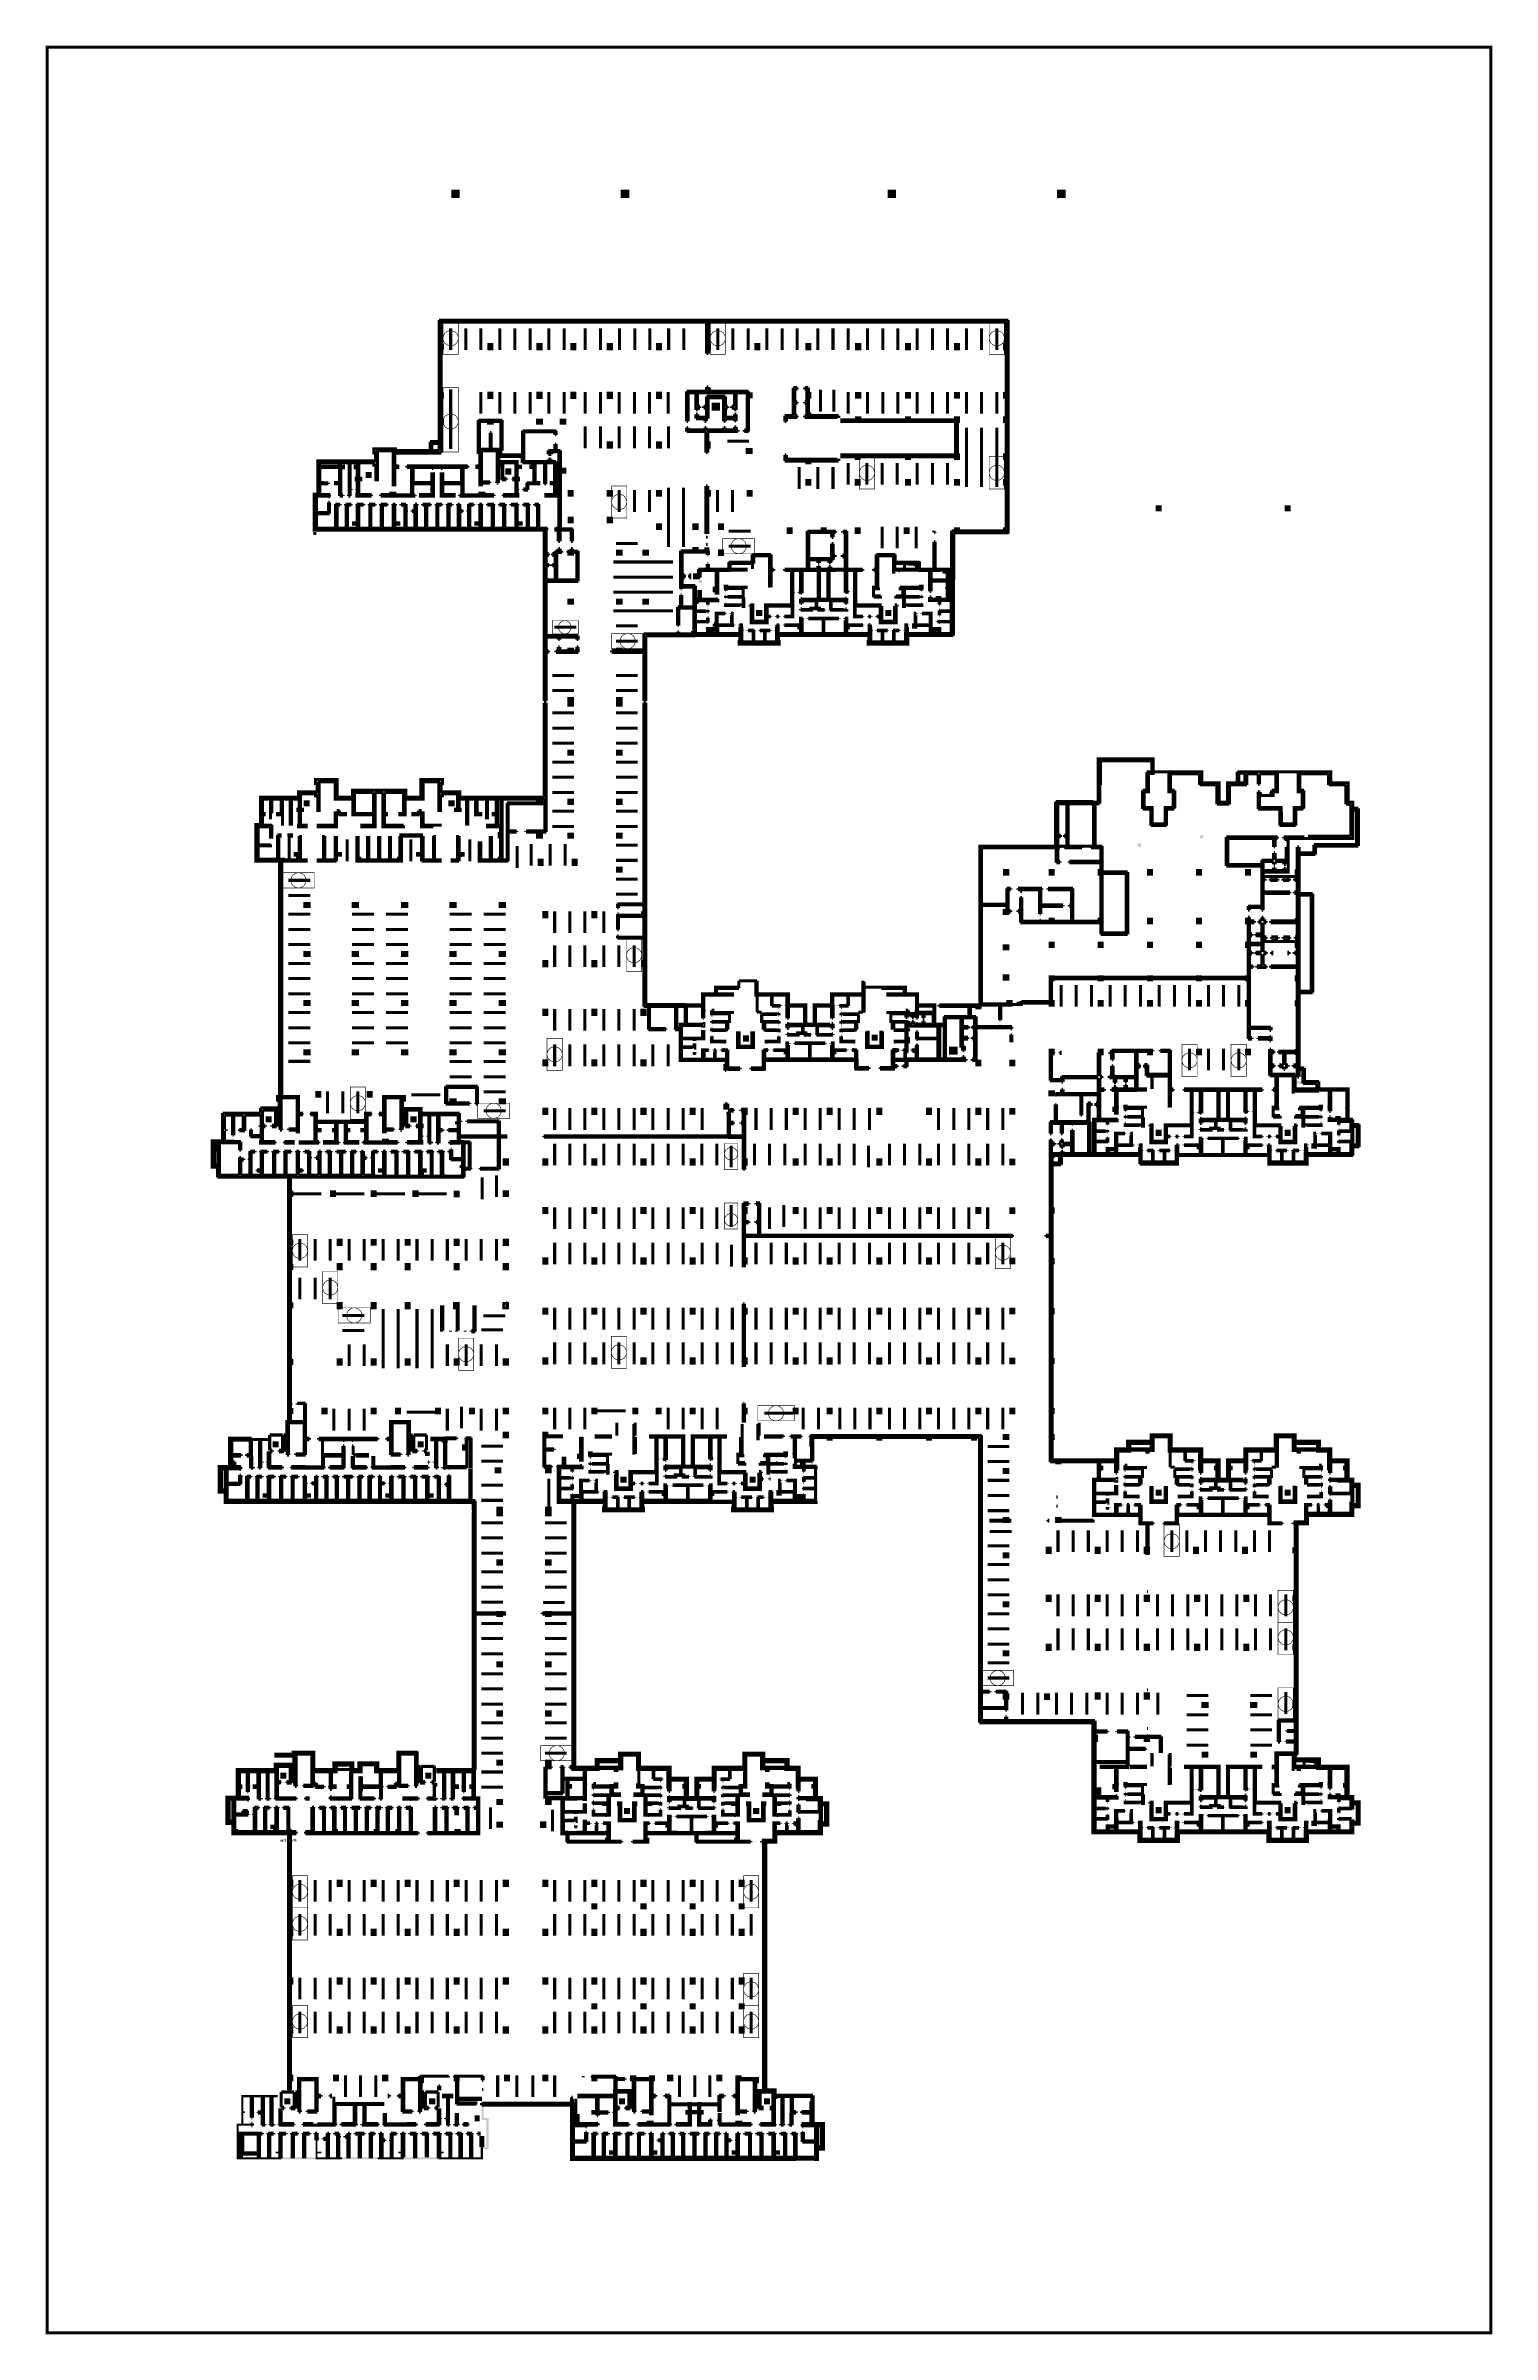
# Model space of a CAD drawing. Header units: millimetres. Extents: x 0 to 1249171, y -42321 to 335084.
# Drawn here: x 1010652 to 1249171, y -42321 to 335084 of the extents above; entities that cross this region are included whole.
import ezdxf
from ezdxf.enums import TextEntityAlignment as Align

# ---------------------------------------------------------------- set-up
doc = ezdxf.new("R2010")
doc.units = ezdxf.units.MM
doc.header["$LTSCALE"] = 1000
for name, color, linetype in [('P_core', 1, 'Continuous'), ('P_lot', 5, 'Continuous'), ('留孔', 1, 'Continuous')]:
    doc.layers.add(name, color=color, linetype=linetype)
doc.layers.add('P_core_detached', color=3, linetype='Continuous', lineweight=50)
doc.layers.add('P_wall', color=7, linetype='Continuous', lineweight=50)
doc.styles.add('华文细黑', font='STXIHEI.TTF')

msp = doc.modelspace()

# ---------------------------------------------------------------- hatches: boundary and pattern name
at = {"layer": 'P_wall'}
h = msp.add_hatch(color=256, dxfattribs=at)
h.dxf.hatch_style = 2
h.paths.add_polyline_path([(1048847, 40725), (1048347, 40725), (1048347, 40225), (1048847, 40225)], flags=0)
edge = h.paths.add_edge_path(flags=16)
edge.add_line((1048347, 40725), (1048847, 40225))
edge = h.paths.add_edge_path(flags=17)
edge.add_line((1048847, 40725), (1048347, 40225))
h.paths.add_polyline_path([(1117787, 238310), (1117287, 238310), (1117287, 237810), (1117787, 237810)])
edge = h.paths.add_edge_path(flags=16)
edge.add_line((1117287, 238310), (1117787, 237810))
edge = h.paths.add_edge_path(flags=17)
edge.add_line((1117787, 238310), (1117287, 237810))
h.paths.add_polyline_path([(1059367, 138100), (1058867, 138100), (1058867, 137400), (1059367, 137400)], flags=0)
edge = h.paths.add_edge_path(flags=16)
edge.add_line((1058867, 138100), (1059367, 137400))
edge = h.paths.add_edge_path(flags=17)
edge.add_line((1059367, 138100), (1058867, 137400))
h.paths.add_polyline_path([(1086767, 127650), (1086167, 127650), (1086167, 126950), (1086767, 126950)], flags=0)
edge = h.paths.add_edge_path(flags=17)
edge.add_line((1086167, 127650), (1086767, 126950))
edge = h.paths.add_edge_path(flags=17)
edge.add_line((1086767, 127650), (1086167, 126950))
h.paths.add_polyline_path([(1078667, 127650), (1078067, 127650), (1078067, 126950), (1078667, 126950)])
edge = h.paths.add_edge_path(flags=0)
edge.add_line((1078067, 127650), (1078667, 126950))
edge = h.paths.add_edge_path(flags=16)
edge.add_line((1078667, 127650), (1078067, 126950))
h.paths.add_polyline_path([(1086767, 138100), (1086267, 138100), (1086267, 137400), (1086767, 137400)], flags=0)
edge = h.paths.add_edge_path(flags=16)
edge.add_line((1086267, 138100), (1086767, 137400))
edge = h.paths.add_edge_path(flags=17)
edge.add_line((1086767, 138100), (1086267, 137400))
h.paths.add_polyline_path([(1078667, 138100), (1078167, 138100), (1078167, 137400), (1078667, 137400)], flags=0)
edge = h.paths.add_edge_path(flags=16)
edge.add_line((1078167, 138100), (1078667, 137400))
edge = h.paths.add_edge_path(flags=17)
edge.add_line((1078667, 138100), (1078167, 137400))
h.paths.add_polyline_path([(1101367, 28500), (1100867, 28500), (1100867, 28000), (1101367, 28000)])
edge = h.paths.add_edge_path(flags=16)
edge.add_line((1100867, 28500), (1101367, 28000))
edge = h.paths.add_edge_path(flags=17)
edge.add_line((1101367, 28500), (1100867, 28000))
h.paths.add_polyline_path([(1125667, 28500), (1125167, 28500), (1125167, 28000), (1125667, 28000)])
edge = h.paths.add_edge_path(flags=16)
edge.add_line((1125167, 28500), (1125667, 28000))
edge = h.paths.add_edge_path(flags=17)
edge.add_line((1125667, 28500), (1125167, 28000))
h.paths.add_polyline_path([(1117567, 28500), (1117067, 28500), (1117067, 28000), (1117567, 28000)])
edge = h.paths.add_edge_path(flags=16)
edge.add_line((1117067, 28500), (1117567, 28000))
edge = h.paths.add_edge_path(flags=17)
edge.add_line((1117567, 28500), (1117067, 28000))
h.paths.add_polyline_path([(1109467, 28500), (1108967, 28500), (1108967, 28000), (1109467, 28000)])
edge = h.paths.add_edge_path(flags=16)
edge.add_line((1108967, 28500), (1109467, 28000))
edge = h.paths.add_edge_path(flags=17)
edge.add_line((1109467, 28500), (1108967, 28000))
h.paths.add_polyline_path([(1101367, 12000), (1100867, 12000), (1100867, 11500), (1101367, 11500)])
edge = h.paths.add_edge_path(flags=16)
edge.add_line((1100867, 12000), (1101367, 11500))
edge = h.paths.add_edge_path(flags=17)
edge.add_line((1101367, 12000), (1100867, 11500))
h.paths.add_polyline_path([(1125667, 12000), (1125167, 12000), (1125167, 11500), (1125667, 11500)])
edge = h.paths.add_edge_path(flags=16)
edge.add_line((1125167, 12000), (1125667, 11500))
edge = h.paths.add_edge_path(flags=17)
edge.add_line((1125667, 12000), (1125167, 11500))
h.paths.add_polyline_path([(1117567, 12000), (1117067, 12000), (1117067, 11500), (1117567, 11500)])
edge = h.paths.add_edge_path(flags=16)
edge.add_line((1117067, 12000), (1117567, 11500))
edge = h.paths.add_edge_path(flags=17)
edge.add_line((1117567, 12000), (1117067, 11500))
h.paths.add_polyline_path([(1109467, 12000), (1108967, 12000), (1108967, 11500), (1109467, 11500)])
edge = h.paths.add_edge_path(flags=16)
edge.add_line((1108967, 12000), (1109467, 11500))
edge = h.paths.add_edge_path(flags=17)
edge.add_line((1109467, 12000), (1108967, 11500))
h.paths.add_polyline_path([(1080062, 104165), (1079562, 104165), (1079562, 103665), (1080062, 103665)], flags=0)
edge = h.paths.add_edge_path(flags=16)
edge.add_line((1079562, 104165), (1080062, 103665))
edge = h.paths.add_edge_path(flags=17)
edge.add_line((1080062, 104165), (1079562, 103665))
h.paths.add_polyline_path([(1147857, 251210), (1147357, 251210), (1147357, 250710), (1147857, 250710)], flags=17)
edge = h.paths.add_edge_path(flags=0)
edge.add_line((1147357, 251210), (1147857, 250710))
edge = h.paths.add_edge_path(flags=16)
edge.add_line((1147857, 251210), (1147357, 250710))
h.paths.add_polyline_path([(1127387, 251210), (1126887, 251210), (1126887, 250710), (1127387, 250710)], flags=17)
edge = h.paths.add_edge_path(flags=0)
edge.add_line((1126887, 251210), (1127387, 250710))
edge = h.paths.add_edge_path(flags=16)
edge.add_line((1127387, 251210), (1126887, 250710))
h.paths.add_polyline_path([(1091367, 266530), (1090867, 266530), (1090867, 266030), (1091367, 266030)], flags=17)
edge = h.paths.add_edge_path(flags=0)
edge.add_line((1090867, 266530), (1091367, 266030))
edge = h.paths.add_edge_path(flags=16)
edge.add_line((1091367, 266530), (1090867, 266030))
h.paths.add_polyline_path([(1082477, 268500), (1081977, 268500), (1081977, 268000), (1082477, 268000)], flags=0)
edge = h.paths.add_edge_path(flags=16)
edge.add_line((1081977, 268500), (1082477, 268000))
edge = h.paths.add_edge_path(flags=17)
edge.add_line((1082477, 268500), (1081977, 268000))
h.paths.add_polyline_path([(1156657, 248790), (1156157, 248790), (1156157, 248290), (1156657, 248290)], flags=17)
edge = h.paths.add_edge_path(flags=0)
edge.add_line((1156157, 248790), (1156657, 248290))
edge = h.paths.add_edge_path(flags=16)
edge.add_line((1156657, 248790), (1156157, 248290))
h.paths.add_polyline_path([(1142977, 248790), (1142477, 248790), (1142477, 248290), (1142977, 248290)], flags=17)
edge = h.paths.add_edge_path(flags=0)
edge.add_line((1142477, 248790), (1142977, 248290))
edge = h.paths.add_edge_path(flags=16)
edge.add_line((1142977, 248790), (1142477, 248290))
h.paths.add_polyline_path([(1135377, 248790), (1134877, 248790), (1134877, 248290), (1135377, 248290)], flags=17)
edge = h.paths.add_edge_path(flags=0)
edge.add_line((1134877, 248790), (1135377, 248290))
edge = h.paths.add_edge_path(flags=16)
edge.add_line((1135377, 248790), (1134877, 248290))
h.paths.add_polyline_path([(1121697, 248790), (1121197, 248790), (1121197, 248290), (1121697, 248290)], flags=17)
edge = h.paths.add_edge_path(flags=0)
edge.add_line((1121197, 248790), (1121697, 248290))
edge = h.paths.add_edge_path(flags=16)
edge.add_line((1121697, 248790), (1121197, 248290))
h.paths.add_polyline_path([(1118837, 246990), (1118337, 246990), (1118337, 246490), (1118837, 246490)])
edge = h.paths.add_edge_path(flags=16)
edge.add_line((1118337, 246990), (1118837, 246490))
edge = h.paths.add_edge_path(flags=17)
edge.add_line((1118837, 246990), (1118337, 246490))
h.paths.add_polyline_path([(1118037, 243790), (1117537, 243790), (1117537, 243290), (1118037, 243290)])
edge = h.paths.add_edge_path(flags=16)
edge.add_line((1117537, 243790), (1118037, 243290))
edge = h.paths.add_edge_path(flags=17)
edge.add_line((1118037, 243790), (1117537, 243290))
h.paths.add_polyline_path([(1150732, 166935), (1150232, 166935), (1150232, 166335), (1150732, 166335)])
edge = h.paths.add_edge_path(flags=16)
edge.add_line((1150232, 166935), (1150732, 166335))
edge = h.paths.add_edge_path(flags=17)
edge.add_line((1150732, 166935), (1150232, 166335))
h.paths.add_polyline_path([(1123132, 166935), (1122632, 166935), (1122632, 166335), (1123132, 166335)])
edge = h.paths.add_edge_path(flags=16)
edge.add_line((1122632, 166935), (1123132, 166335))
edge = h.paths.add_edge_path(flags=17)
edge.add_line((1123132, 166935), (1122632, 166335))
h.paths.add_polyline_path([(1191257, 203560), (1190757, 203560), (1190757, 202960), (1191257, 202960)])
edge = h.paths.add_edge_path(flags=16)
edge.add_line((1190757, 203560), (1191257, 202960))
edge = h.paths.add_edge_path(flags=17)
edge.add_line((1191257, 203560), (1190757, 202960))
h.paths.add_polyline_path([(1201507, 204860), (1201007, 204860), (1201007, 204360), (1201507, 204360)])
edge = h.paths.add_edge_path(flags=16)
edge.add_line((1201007, 204860), (1201507, 204360))
edge = h.paths.add_edge_path(flags=17)
edge.add_line((1201507, 204860), (1201007, 204360))
h.paths.add_polyline_path([(1208607, 204860), (1208107, 204860), (1208107, 204360), (1208607, 204360)])
edge = h.paths.add_edge_path(flags=16)
edge.add_line((1208107, 204860), (1208607, 204360))
edge = h.paths.add_edge_path(flags=17)
edge.add_line((1208607, 204860), (1208107, 204360))
h.paths.add_polyline_path([(1183917, 204860), (1183417, 204860), (1183417, 204360), (1183917, 204360)])
edge = h.paths.add_edge_path(flags=16)
edge.add_line((1183417, 204860), (1183917, 204360))
edge = h.paths.add_edge_path(flags=17)
edge.add_line((1183917, 204860), (1183417, 204360))
h.paths.add_polyline_path([(1085912, 205035), (1085412, 205035), (1085412, 204535), (1085912, 204535)], flags=0)
edge = h.paths.add_edge_path(flags=16)
edge.add_line((1085412, 205035), (1085912, 204535))
edge = h.paths.add_edge_path(flags=17)
edge.add_line((1085912, 205035), (1085412, 204535))
h.paths.add_polyline_path([(1085917, 201105), (1085417, 201105), (1085417, 200605), (1085917, 200605)], flags=0)
edge = h.paths.add_edge_path(flags=16)
edge.add_line((1085417, 201105), (1085917, 200605))
edge = h.paths.add_edge_path(flags=17)
edge.add_line((1085917, 201105), (1085417, 200605))
h.paths.add_polyline_path([(1079052, 201105), (1078552, 201105), (1078552, 200605), (1079052, 200605)], flags=0)
edge = h.paths.add_edge_path(flags=16)
edge.add_line((1078552, 201105), (1079052, 200605))
edge = h.paths.add_edge_path(flags=17)
edge.add_line((1079052, 201105), (1078552, 200605))
h.paths.add_polyline_path([(1069302, 201105), (1068802, 201105), (1068802, 200605), (1069302, 200605)], flags=0)
edge = h.paths.add_edge_path(flags=16)
edge.add_line((1068802, 201105), (1069302, 200605))
edge = h.paths.add_edge_path(flags=17)
edge.add_line((1069302, 201105), (1068802, 200605))
h.paths.add_polyline_path([(1062422, 201105), (1061922, 201105), (1061922, 200605), (1062422, 200605)], flags=0)
edge = h.paths.add_edge_path(flags=16)
edge.add_line((1061922, 201105), (1062422, 200605))
edge = h.paths.add_edge_path(flags=17)
edge.add_line((1062422, 201105), (1061922, 200605))
h.paths.add_polyline_path([(1052672, 201105), (1052172, 201105), (1052172, 200605), (1052672, 200605)], flags=0)
edge = h.paths.add_edge_path(flags=16)
edge.add_line((1052172, 201105), (1052672, 200605))
edge = h.paths.add_edge_path(flags=17)
edge.add_line((1052672, 201105), (1052172, 200605))
h.paths.add_polyline_path([(1115792, 168235), (1115292, 168235), (1115292, 167735), (1115792, 167735)])
edge = h.paths.add_edge_path(flags=16)
edge.add_line((1115292, 168235), (1115792, 167735))
edge = h.paths.add_edge_path(flags=17)
edge.add_line((1115792, 168235), (1115292, 167735))
h.paths.add_polyline_path([(1133382, 168235), (1132882, 168235), (1132882, 167735), (1133382, 167735)])
edge = h.paths.add_edge_path(flags=16)
edge.add_line((1132882, 168235), (1133382, 167735))
edge = h.paths.add_edge_path(flags=17)
edge.add_line((1133382, 168235), (1132882, 167735))
h.paths.add_polyline_path([(1140482, 168235), (1139982, 168235), (1139982, 167735), (1140482, 167735)])
edge = h.paths.add_edge_path(flags=16)
edge.add_line((1139982, 168235), (1140482, 167735))
edge = h.paths.add_edge_path(flags=17)
edge.add_line((1140482, 168235), (1139982, 167735))
h.paths.add_polyline_path([(1158072, 168235), (1157572, 168235), (1157572, 167735), (1158072, 167735)])
edge = h.paths.add_edge_path(flags=16)
edge.add_line((1157572, 168235), (1158072, 167735))
edge = h.paths.add_edge_path(flags=17)
edge.add_line((1158072, 168235), (1157572, 167735))
h.paths.add_polyline_path([(1208857, 163040), (1208357, 163040), (1208357, 162540), (1208857, 162540)])
edge = h.paths.add_edge_path(flags=16)
edge.add_line((1208357, 163040), (1208857, 162540))
edge = h.paths.add_edge_path(flags=17)
edge.add_line((1208857, 163040), (1208357, 162540))
h.paths.add_polyline_path([(1201257, 163040), (1200757, 163040), (1200757, 162540), (1201257, 162540)])
edge = h.paths.add_edge_path(flags=16)
edge.add_line((1200757, 163040), (1201257, 162540))
edge = h.paths.add_edge_path(flags=17)
edge.add_line((1201257, 163040), (1200757, 162540))
h.paths.add_polyline_path([(1193267, 165460), (1192767, 165460), (1192767, 164960), (1193267, 164960)])
edge = h.paths.add_edge_path(flags=16)
edge.add_line((1192767, 165460), (1193267, 164960))
edge = h.paths.add_edge_path(flags=17)
edge.add_line((1193267, 165460), (1192767, 164960))
h.paths.add_polyline_path([(1184717, 161240), (1184217, 161240), (1184217, 160740), (1184717, 160740)])
edge = h.paths.add_edge_path(flags=16)
edge.add_line((1184217, 161240), (1184717, 160740))
edge = h.paths.add_edge_path(flags=17)
edge.add_line((1184717, 161240), (1184217, 160740))
h.paths.add_polyline_path([(1069707, 162075), (1069207, 162075), (1069207, 161575), (1069707, 161575)], flags=0)
edge = h.paths.add_edge_path(flags=16)
edge.add_line((1069207, 162075), (1069707, 161575))
edge = h.paths.add_edge_path(flags=17)
edge.add_line((1069707, 162075), (1069207, 161575))
h.paths.add_polyline_path([(1078897, 157765), (1078397, 157765), (1078397, 157265), (1078897, 157265)], flags=0)
edge = h.paths.add_edge_path(flags=16)
edge.add_line((1078397, 157765), (1078897, 157265))
edge = h.paths.add_edge_path(flags=17)
edge.add_line((1078897, 157765), (1078397, 157265))
h.paths.add_polyline_path([(1079647, 150525), (1079147, 150525), (1079147, 150025), (1079647, 150025)], flags=0)
edge = h.paths.add_edge_path(flags=16)
edge.add_line((1079147, 150525), (1079647, 150025))
edge = h.paths.add_edge_path(flags=17)
edge.add_line((1079647, 150525), (1079147, 150025))
h.paths.add_polyline_path([(1072787, 149675), (1072287, 149675), (1072287, 149175), (1072787, 149175)], flags=0)
edge = h.paths.add_edge_path(flags=16)
edge.add_line((1072287, 149675), (1072787, 149175))
edge = h.paths.add_edge_path(flags=17)
edge.add_line((1072787, 149675), (1072287, 149175))
h.paths.add_polyline_path([(1191257, 91910), (1190757, 91910), (1190757, 91310), (1191257, 91310)])
edge = h.paths.add_edge_path(flags=16)
edge.add_line((1190757, 91910), (1191257, 91310))
edge = h.paths.add_edge_path(flags=17)
edge.add_line((1191257, 91910), (1190757, 91310))
h.paths.add_polyline_path([(1208607, 93210), (1208107, 93210), (1208107, 92710), (1208607, 92710)])
edge = h.paths.add_edge_path(flags=16)
edge.add_line((1208107, 93210), (1208607, 92710))
edge = h.paths.add_edge_path(flags=17)
edge.add_line((1208607, 93210), (1208107, 92710))
h.paths.add_polyline_path([(1201507, 93210), (1201007, 93210), (1201007, 92710), (1201507, 92710)])
edge = h.paths.add_edge_path(flags=16)
edge.add_line((1201007, 93210), (1201507, 92710))
edge = h.paths.add_edge_path(flags=17)
edge.add_line((1201507, 93210), (1201007, 92710))
h.paths.add_polyline_path([(1183917, 93210), (1183417, 93210), (1183417, 92710), (1183917, 92710)])
edge = h.paths.add_edge_path(flags=16)
edge.add_line((1183417, 93210), (1183917, 92710))
edge = h.paths.add_edge_path(flags=17)
edge.add_line((1183917, 93210), (1183417, 92710))
h.paths.add_polyline_path([(1134287, 105840), (1133787, 105840), (1133787, 105340), (1134287, 105340)])
edge = h.paths.add_edge_path(flags=16)
edge.add_line((1133787, 105840), (1134287, 105340))
edge = h.paths.add_edge_path(flags=17)
edge.add_line((1134287, 105840), (1133787, 105340))
h.paths.add_polyline_path([(1120607, 105840), (1120107, 105840), (1120107, 105340), (1120607, 105340)])
edge = h.paths.add_edge_path(flags=16)
edge.add_line((1120107, 105840), (1120607, 105340))
edge = h.paths.add_edge_path(flags=17)
edge.add_line((1120607, 105840), (1120107, 105340))
h.paths.add_polyline_path([(1113007, 105840), (1112507, 105840), (1112507, 105340), (1113007, 105340)])
edge = h.paths.add_edge_path(flags=16)
edge.add_line((1112507, 105840), (1113007, 105340))
edge = h.paths.add_edge_path(flags=17)
edge.add_line((1113007, 105840), (1112507, 105340))
h.paths.add_polyline_path([(1099327, 105840), (1098827, 105840), (1098827, 105340), (1099327, 105340)])
edge = h.paths.add_edge_path(flags=16)
edge.add_line((1098827, 105840), (1099327, 105340))
edge = h.paths.add_edge_path(flags=17)
edge.add_line((1099327, 105840), (1098827, 105340))
h.paths.add_polyline_path([(1076662, 105455), (1076162, 105455), (1076162, 104955), (1076662, 104955)], flags=0)
edge = h.paths.add_edge_path(flags=16)
edge.add_line((1076162, 105455), (1076662, 104955))
edge = h.paths.add_edge_path(flags=17)
edge.add_line((1076662, 105455), (1076162, 104955))
h.paths.add_polyline_path([(1124887, 39410), (1124387, 39410), (1124387, 38810), (1124887, 38810)])
edge = h.paths.add_edge_path(flags=16)
edge.add_line((1124387, 39410), (1124887, 38810))
edge = h.paths.add_edge_path(flags=17)
edge.add_line((1124887, 39410), (1124387, 38810))
h.paths.add_polyline_path([(1109927, 39410), (1109427, 39410), (1109427, 38810), (1109927, 38810)])
edge = h.paths.add_edge_path(flags=16)
edge.add_line((1109427, 39410), (1109927, 38810))
edge = h.paths.add_edge_path(flags=17)
edge.add_line((1109927, 39410), (1109427, 38810))
h.paths.add_polyline_path([(1103607, 39410), (1103107, 39410), (1103107, 38810), (1103607, 38810)])
edge = h.paths.add_edge_path(flags=16)
edge.add_line((1103107, 39410), (1103607, 38810))
edge = h.paths.add_edge_path(flags=17)
edge.add_line((1103607, 39410), (1103107, 38810))
h.paths.add_polyline_path([(1058597, 40725), (1058097, 40725), (1058097, 40225), (1058597, 40225)], flags=0)
edge = h.paths.add_edge_path(flags=16)
edge.add_line((1058097, 40725), (1058597, 40225))
edge = h.paths.add_edge_path(flags=17)
edge.add_line((1058597, 40725), (1058097, 40225))
h.paths.add_polyline_path([(1065477, 40725), (1064977, 40725), (1064977, 40225), (1065477, 40225)], flags=0)
edge = h.paths.add_edge_path(flags=16)
edge.add_line((1064977, 40725), (1065477, 40225))
edge = h.paths.add_edge_path(flags=17)
edge.add_line((1065477, 40725), (1064977, 40225))
h.paths.add_polyline_path([(1069047, 40725), (1068547, 40725), (1068547, 40225), (1069047, 40225)], flags=0)
edge = h.paths.add_edge_path(flags=16)
edge.add_line((1068547, 40725), (1069047, 40225))
edge = h.paths.add_edge_path(flags=17)
edge.add_line((1069047, 40725), (1068547, 40225))
h.paths.add_polyline_path([(1078797, 40725), (1078297, 40725), (1078297, 40225), (1078797, 40225)], flags=0)
edge = h.paths.add_edge_path(flags=16)
edge.add_line((1078297, 40725), (1078797, 40225))
edge = h.paths.add_edge_path(flags=17)
edge.add_line((1078797, 40725), (1078297, 40225))
h.paths.add_polyline_path([(1125137, 125), (1124637, 125), (1124637, -375), (1125137, -375)])
edge = h.paths.add_edge_path(flags=16)
edge.add_line((1124637, 125), (1125137, -375))
edge = h.paths.add_edge_path(flags=17)
edge.add_line((1125137, 125), (1124637, -375))
h.paths.add_polyline_path([(1110867, 125), (1110367, 125), (1110367, -375), (1110867, -375)])
edge = h.paths.add_edge_path(flags=16)
edge.add_line((1110367, 125), (1110867, -375))
edge = h.paths.add_edge_path(flags=17)
edge.add_line((1110867, 125), (1110367, -375))
h.paths.add_polyline_path([(1107767, 125), (1107267, 125), (1107267, -375), (1107767, -375)])
edge = h.paths.add_edge_path(flags=16)
edge.add_line((1107267, 125), (1107767, -375))
edge = h.paths.add_edge_path(flags=17)
edge.add_line((1107767, 125), (1107267, -375))
h.paths.add_polyline_path([(1164667, 176925), (1164167, 176925), (1164167, 176425), (1164667, 176425)])
edge = h.paths.add_edge_path(flags=0)
edge.add_line((1164167, 176925), (1164667, 176425))
edge = h.paths.add_edge_path(flags=16)
edge.add_line((1164667, 176925), (1164167, 176425))
h.paths.add_polyline_path([(1160377, 247010), (1160377, 254750), (1169367, 254750), (1169367, 289850), (1075867, 289850), (1075867, 289500), (1169017, 289500), (1169017, 255100), (1160027, 255100), (1160027, 247010)])
h.paths.add_polyline_path([(1050667, 40925), (1051017, 40925), (1051017, -2025), (1050667, -2025)])
h.paths.add_polyline_path([(1169267, 255400), (1168767, 255400), (1168767, 254800), (1169267, 254800)], flags=16)
edge = h.paths.add_edge_path(flags=0)
edge.add_line((1168767, 255400), (1169267, 254800))
edge = h.paths.add_edge_path(flags=0)
edge.add_line((1169267, 255400), (1168767, 254800))
h.paths.add_polyline_path([(1161167, 255400), (1160667, 255400), (1160667, 254800), (1161167, 254800)], flags=17)
edge = h.paths.add_edge_path(flags=0)
edge.add_line((1160667, 255400), (1161167, 254800))
edge = h.paths.add_edge_path(flags=16)
edge.add_line((1161167, 255400), (1160667, 254800))
h.paths.add_polyline_path([(1152867, 255400), (1152367, 255400), (1152367, 254800), (1152867, 254800)], flags=17)
edge = h.paths.add_edge_path(flags=0)
edge.add_line((1152367, 255400), (1152867, 254800))
edge = h.paths.add_edge_path(flags=16)
edge.add_line((1152867, 255400), (1152367, 254800))
h.paths.add_polyline_path([(1133567, 255400), (1133067, 255400), (1133067, 254800), (1133567, 254800)], flags=17)
edge = h.paths.add_edge_path(flags=0)
edge.add_line((1133067, 255400), (1133567, 254800))
edge = h.paths.add_edge_path(flags=16)
edge.add_line((1133567, 255400), (1133067, 254800))
h.paths.add_polyline_path([(1144767, 255400), (1144267, 255400), (1144267, 254800), (1144767, 254800)], flags=17)
edge = h.paths.add_edge_path(flags=0)
edge.add_line((1144267, 255400), (1144767, 254800))
edge = h.paths.add_edge_path(flags=16)
edge.add_line((1144767, 255400), (1144267, 254800))
h.paths.add_polyline_path([(1139167, 255400), (1138667, 255400), (1138667, 254800), (1139167, 254800)], flags=17)
edge = h.paths.add_edge_path(flags=0)
edge.add_line((1138667, 255400), (1139167, 254800))
edge = h.paths.add_edge_path(flags=16)
edge.add_line((1139167, 255400), (1138667, 254800))
h.paths.add_polyline_path([(1136667, 266900), (1136167, 266900), (1136167, 266300), (1136667, 266300)], flags=17)
edge = h.paths.add_edge_path(flags=0)
edge.add_line((1136167, 266900), (1136667, 266300))
edge = h.paths.add_edge_path(flags=16)
edge.add_line((1136667, 266900), (1136167, 266300))
h.paths.add_polyline_path([(1136667, 274400), (1136167, 274400), (1136167, 273800), (1136667, 273800)], flags=17)
edge = h.paths.add_edge_path(flags=0)
edge.add_line((1136167, 274400), (1136667, 273800))
edge = h.paths.add_edge_path(flags=16)
edge.add_line((1136667, 274400), (1136167, 273800))
h.paths.add_polyline_path([(1169267, 263400), (1168767, 263400), (1168767, 262800), (1169267, 262800)], flags=16)
edge = h.paths.add_edge_path(flags=0)
edge.add_line((1168767, 263400), (1169267, 262800))
edge = h.paths.add_edge_path(flags=0)
edge.add_line((1169267, 263400), (1168767, 262800))
h.paths.add_polyline_path([(1161167, 263400), (1160667, 263400), (1160667, 262800), (1161167, 262800)], flags=17)
edge = h.paths.add_edge_path(flags=0)
edge.add_line((1160667, 263400), (1161167, 262800))
edge = h.paths.add_edge_path(flags=16)
edge.add_line((1161167, 263400), (1160667, 262800))
h.paths.add_polyline_path([(1153067, 263400), (1152567, 263400), (1152567, 262800), (1153067, 262800)], flags=17)
edge = h.paths.add_edge_path(flags=0)
edge.add_line((1152567, 263400), (1153067, 262800))
edge = h.paths.add_edge_path(flags=16)
edge.add_line((1153067, 263400), (1152567, 262800))
h.paths.add_polyline_path([(1144767, 263400), (1144267, 263400), (1144267, 262800), (1144767, 262800)], flags=17)
edge = h.paths.add_edge_path(flags=0)
edge.add_line((1144267, 263400), (1144767, 262800))
edge = h.paths.add_edge_path(flags=16)
edge.add_line((1144767, 263400), (1144267, 262800))
h.paths.add_polyline_path([(1136667, 263400), (1136167, 263400), (1136167, 262800), (1136667, 262800)], flags=17)
edge = h.paths.add_edge_path(flags=0)
edge.add_line((1136167, 263400), (1136667, 262800))
edge = h.paths.add_edge_path(flags=16)
edge.add_line((1136667, 263400), (1136167, 262800))
h.paths.add_polyline_path([(1169267, 267600), (1168767, 267600), (1168767, 267000), (1169267, 267000)], flags=16)
edge = h.paths.add_edge_path(flags=0)
edge.add_line((1168767, 267600), (1169267, 267000))
edge = h.paths.add_edge_path(flags=0)
edge.add_line((1169267, 267600), (1168767, 267000))
h.paths.add_polyline_path([(1161167, 267600), (1160667, 267600), (1160667, 267000), (1161167, 267000)], flags=17)
edge = h.paths.add_edge_path(flags=0)
edge.add_line((1160667, 267600), (1161167, 267000))
edge = h.paths.add_edge_path(flags=16)
edge.add_line((1161167, 267600), (1160667, 267000))
h.paths.add_polyline_path([(1153067, 267600), (1152567, 267600), (1152567, 267000), (1153067, 267000)], flags=17)
edge = h.paths.add_edge_path(flags=0)
edge.add_line((1152567, 267600), (1153067, 267000))
edge = h.paths.add_edge_path(flags=16)
edge.add_line((1153067, 267600), (1152567, 267000))
h.paths.add_polyline_path([(1144767, 267600), (1144267, 267600), (1144267, 267000), (1144767, 267000)], flags=17)
edge = h.paths.add_edge_path(flags=0)
edge.add_line((1144267, 267600), (1144767, 267000))
edge = h.paths.add_edge_path(flags=16)
edge.add_line((1144767, 267600), (1144267, 267000))
h.paths.add_polyline_path([(1169267, 273700), (1168767, 273700), (1168767, 273100), (1169267, 273100)], flags=16)
edge = h.paths.add_edge_path(flags=0)
edge.add_line((1168767, 273700), (1169267, 273100))
edge = h.paths.add_edge_path(flags=0)
edge.add_line((1169267, 273700), (1168767, 273100))
h.paths.add_polyline_path([(1161167, 273700), (1160667, 273700), (1160667, 273100), (1161167, 273100)], flags=17)
edge = h.paths.add_edge_path(flags=0)
edge.add_line((1160667, 273700), (1161167, 273100))
edge = h.paths.add_edge_path(flags=16)
edge.add_line((1161167, 273700), (1160667, 273100))
h.paths.add_polyline_path([(1153067, 273700), (1152567, 273700), (1152567, 273100), (1153067, 273100)], flags=17)
edge = h.paths.add_edge_path(flags=0)
edge.add_line((1152567, 273700), (1153067, 273100))
edge = h.paths.add_edge_path(flags=16)
edge.add_line((1153067, 273700), (1152567, 273100))
h.paths.add_polyline_path([(1144867, 273700), (1144367, 273700), (1144367, 273100), (1144867, 273100)], flags=17)
edge = h.paths.add_edge_path(flags=0)
edge.add_line((1144367, 273700), (1144867, 273100))
edge = h.paths.add_edge_path(flags=16)
edge.add_line((1144867, 273700), (1144367, 273100))
h.paths.add_polyline_path([(1169267, 277750), (1168767, 277750), (1168767, 277150), (1169267, 277150)], flags=16)
edge = h.paths.add_edge_path(flags=0)
edge.add_line((1168767, 277750), (1169267, 277150))
edge = h.paths.add_edge_path(flags=0)
edge.add_line((1169267, 277750), (1168767, 277150))
h.paths.add_polyline_path([(1161167, 277750), (1160667, 277750), (1160667, 277150), (1161167, 277150)], flags=17)
edge = h.paths.add_edge_path(flags=0)
edge.add_line((1160667, 277750), (1161167, 277150))
edge = h.paths.add_edge_path(flags=16)
edge.add_line((1161167, 277750), (1160667, 277150))
h.paths.add_polyline_path([(1153067, 277750), (1152567, 277750), (1152567, 277150), (1153067, 277150)], flags=17)
edge = h.paths.add_edge_path(flags=0)
edge.add_line((1152567, 277750), (1153067, 277150))
edge = h.paths.add_edge_path(flags=16)
edge.add_line((1153067, 277750), (1152567, 277150))
h.paths.add_polyline_path([(1144867, 277750), (1144367, 277750), (1144367, 277150), (1144867, 277150)], flags=17)
edge = h.paths.add_edge_path(flags=0)
edge.add_line((1144367, 277750), (1144867, 277150))
edge = h.paths.add_edge_path(flags=16)
edge.add_line((1144867, 277750), (1144367, 277150))
h.paths.add_polyline_path([(1136667, 277750), (1136167, 277750), (1136167, 277150), (1136667, 277150)], flags=17)
edge = h.paths.add_edge_path(flags=0)
edge.add_line((1136167, 277750), (1136667, 277150))
edge = h.paths.add_edge_path(flags=16)
edge.add_line((1136667, 277750), (1136167, 277150))
h.paths.add_polyline_path([(1169267, 285800), (1168767, 285800), (1168767, 285100), (1169267, 285100)], flags=16)
edge = h.paths.add_edge_path(flags=0)
edge.add_line((1168767, 285800), (1169267, 285100))
edge = h.paths.add_edge_path(flags=0)
edge.add_line((1169267, 285800), (1168767, 285100))
h.paths.add_polyline_path([(1161167, 285800), (1160667, 285800), (1160667, 285100), (1161167, 285100)], flags=17)
edge = h.paths.add_edge_path(flags=0)
edge.add_line((1160667, 285800), (1161167, 285100))
edge = h.paths.add_edge_path(flags=16)
edge.add_line((1161167, 285800), (1160667, 285100))
h.paths.add_polyline_path([(1153067, 285800), (1152567, 285800), (1152567, 285100), (1153067, 285100)], flags=17)
edge = h.paths.add_edge_path(flags=0)
edge.add_line((1152567, 285800), (1153067, 285100))
edge = h.paths.add_edge_path(flags=16)
edge.add_line((1153067, 285800), (1152567, 285100))
h.paths.add_polyline_path([(1144867, 285800), (1144367, 285800), (1144367, 285100), (1144867, 285100)], flags=17)
edge = h.paths.add_edge_path(flags=0)
edge.add_line((1144367, 285800), (1144867, 285100))
edge = h.paths.add_edge_path(flags=16)
edge.add_line((1144867, 285800), (1144367, 285100))
h.paths.add_polyline_path([(1136667, 285800), (1136167, 285800), (1136167, 285100), (1136667, 285100)], flags=17)
edge = h.paths.add_edge_path(flags=0)
edge.add_line((1136167, 285800), (1136667, 285100))
edge = h.paths.add_edge_path(flags=16)
edge.add_line((1136667, 285800), (1136167, 285100))
h.paths.add_polyline_path([(1068257, 268315), (1075517, 268315), (1075517, 289850), (1075867, 289850), (1075867, 267965), (1068257, 267965)])
h.paths.add_polyline_path([(1076067, 285700), (1075567, 285700), (1075567, 285200), (1076067, 285200)])
edge = h.paths.add_edge_path(flags=16)
edge.add_line((1075567, 285700), (1076067, 285200))
edge = h.paths.add_edge_path(flags=17)
edge.add_line((1076067, 285700), (1075567, 285200))
h.paths.add_polyline_path([(1076067, 277700), (1075567, 277700), (1075567, 277200), (1076067, 277200)])
edge = h.paths.add_edge_path(flags=16)
edge.add_line((1075567, 277700), (1076067, 277200))
edge = h.paths.add_edge_path(flags=17)
edge.add_line((1076067, 277700), (1075567, 277200))
h.paths.add_polyline_path([(1076067, 273350), (1075567, 273350), (1075567, 272850), (1076067, 272850)])
edge = h.paths.add_edge_path(flags=16)
edge.add_line((1075567, 273350), (1076067, 272850))
edge = h.paths.add_edge_path(flags=17)
edge.add_line((1076067, 273350), (1075567, 272850))
h.paths.add_polyline_path([(1092367, 272850), (1092367, 273350), (1091767, 273350), (1091767, 272850)], flags=17)
edge = h.paths.add_edge_path(flags=16)
edge.add_line((1092367, 273350), (1091767, 272850))
edge = h.paths.add_edge_path(flags=16)
edge.add_line((1092367, 272850), (1091767, 273350))
h.paths.add_polyline_path([(1084267, 272850), (1084267, 273350), (1083667, 273350), (1083667, 272850)], flags=0)
edge = h.paths.add_edge_path(flags=16)
edge.add_line((1084267, 273350), (1083667, 272850))
edge = h.paths.add_edge_path(flags=17)
edge.add_line((1084267, 272850), (1083667, 273350))
h.paths.add_polyline_path([(1096267, 264750), (1096267, 265250), (1095667, 265250), (1095667, 264750)], flags=17)
edge = h.paths.add_edge_path(flags=16)
edge.add_line((1096267, 265250), (1095667, 264750))
edge = h.paths.add_edge_path(flags=16)
edge.add_line((1096267, 264750), (1095667, 265250))
h.paths.add_polyline_path([(1096267, 272850), (1096267, 273350), (1095667, 273350), (1095667, 272850)], flags=17)
edge = h.paths.add_edge_path(flags=16)
edge.add_line((1096267, 273350), (1095667, 272850))
edge = h.paths.add_edge_path(flags=16)
edge.add_line((1096267, 272850), (1095667, 273350))
h.paths.add_polyline_path([(1084217, 285800), (1083717, 285800), (1083717, 285100), (1084217, 285100)], flags=17)
edge = h.paths.add_edge_path(flags=0)
edge.add_line((1083717, 285800), (1084217, 285100))
edge = h.paths.add_edge_path(flags=16)
edge.add_line((1084217, 285800), (1083717, 285100))
h.paths.add_polyline_path([(1084217, 277800), (1083717, 277800), (1083717, 277100), (1084217, 277100)], flags=17)
edge = h.paths.add_edge_path(flags=0)
edge.add_line((1083717, 277800), (1084217, 277100))
edge = h.paths.add_edge_path(flags=16)
edge.add_line((1084217, 277800), (1083717, 277100))
h.paths.add_polyline_path([(1092317, 285800), (1091817, 285800), (1091817, 285100), (1092317, 285100)], flags=17)
edge = h.paths.add_edge_path(flags=0)
edge.add_line((1091817, 285800), (1092317, 285100))
edge = h.paths.add_edge_path(flags=16)
edge.add_line((1092317, 285800), (1091817, 285100))
h.paths.add_polyline_path([(1092317, 277800), (1091817, 277800), (1091817, 277100), (1092317, 277100)], flags=17)
edge = h.paths.add_edge_path(flags=0)
edge.add_line((1091817, 277800), (1092317, 277100))
edge = h.paths.add_edge_path(flags=16)
edge.add_line((1092317, 277800), (1091817, 277100))
h.paths.add_polyline_path([(1097917, 285800), (1097417, 285800), (1097417, 285100), (1097917, 285100)], flags=17)
edge = h.paths.add_edge_path(flags=0)
edge.add_line((1097417, 285800), (1097917, 285100))
edge = h.paths.add_edge_path(flags=16)
edge.add_line((1097917, 285800), (1097417, 285100))
h.paths.add_polyline_path([(1097917, 277800), (1097417, 277800), (1097417, 277100), (1097917, 277100)], flags=17)
edge = h.paths.add_edge_path(flags=0)
edge.add_line((1097417, 277800), (1097917, 277100))
edge = h.paths.add_edge_path(flags=16)
edge.add_line((1097917, 277800), (1097417, 277100))
h.paths.add_polyline_path([(1120117, 278470), (1119617, 278470), (1119617, 277870), (1120117, 277870)], flags=17)
edge = h.paths.add_edge_path(flags=0)
edge.add_line((1119617, 278470), (1120117, 277870))
edge = h.paths.add_edge_path(flags=16)
edge.add_line((1120117, 278470), (1119617, 277870))
h.paths.add_polyline_path([(1126990, 277200), (1126990, 277700), (1126290, 277700), (1126290, 277200)], flags=17)
edge = h.paths.add_edge_path(flags=16)
edge.add_line((1126990, 277700), (1126290, 277200))
edge = h.paths.add_edge_path(flags=16)
edge.add_line((1126990, 277200), (1126290, 277700))
h.paths.add_polyline_path([(1128217, 285800), (1127717, 285800), (1127717, 285100), (1128217, 285100)], flags=17)
edge = h.paths.add_edge_path(flags=0)
edge.add_line((1127717, 285800), (1128217, 285100))
edge = h.paths.add_edge_path(flags=16)
edge.add_line((1128217, 285800), (1127717, 285100))
h.paths.add_polyline_path([(1120117, 285800), (1119617, 285800), (1119617, 285100), (1120117, 285100)], flags=17)
edge = h.paths.add_edge_path(flags=0)
edge.add_line((1119617, 285800), (1120117, 285100))
edge = h.paths.add_edge_path(flags=16)
edge.add_line((1120117, 285800), (1119617, 285100))
h.paths.add_polyline_path([(1112017, 285800), (1111517, 285800), (1111517, 285100), (1112017, 285100)], flags=17)
edge = h.paths.add_edge_path(flags=0)
edge.add_line((1111517, 285800), (1112017, 285100))
edge = h.paths.add_edge_path(flags=16)
edge.add_line((1112017, 285800), (1111517, 285100))
h.paths.add_polyline_path([(1103917, 285800), (1103417, 285800), (1103417, 285100), (1103917, 285100)], flags=17)
edge = h.paths.add_edge_path(flags=0)
edge.add_line((1103417, 285800), (1103917, 285100))
edge = h.paths.add_edge_path(flags=16)
edge.add_line((1103917, 285800), (1103417, 285100))
h.paths.add_polyline_path([(1112017, 277800), (1111517, 277800), (1111517, 277100), (1112017, 277100)], flags=17)
edge = h.paths.add_edge_path(flags=0)
edge.add_line((1111517, 277800), (1112017, 277100))
edge = h.paths.add_edge_path(flags=16)
edge.add_line((1112017, 277800), (1111517, 277100))
h.paths.add_polyline_path([(1103917, 277800), (1103417, 277800), (1103417, 277100), (1103917, 277100)], flags=17)
edge = h.paths.add_edge_path(flags=0)
edge.add_line((1103417, 277800), (1103917, 277100))
edge = h.paths.add_edge_path(flags=16)
edge.add_line((1103917, 277800), (1103417, 277100))
h.paths.add_polyline_path([(1126990, 268000), (1126990, 268500), (1126290, 268500), (1126290, 268000)], flags=17)
edge = h.paths.add_edge_path(flags=16)
edge.add_line((1126990, 268500), (1126290, 268000))
edge = h.paths.add_edge_path(flags=16)
edge.add_line((1126990, 268000), (1126290, 268500))
h.paths.add_polyline_path([(1120017, 269600), (1119517, 269600), (1119517, 268900), (1120017, 268900)], flags=17)
edge = h.paths.add_edge_path(flags=0)
edge.add_line((1119517, 269600), (1120017, 268900))
edge = h.paths.add_edge_path(flags=16)
edge.add_line((1120017, 269600), (1119517, 268900))
h.paths.add_polyline_path([(1112017, 269600), (1111517, 269600), (1111517, 268900), (1112017, 268900)], flags=17)
edge = h.paths.add_edge_path(flags=0)
edge.add_line((1111517, 269600), (1112017, 268900))
edge = h.paths.add_edge_path(flags=16)
edge.add_line((1112017, 269600), (1111517, 268900))
h.paths.add_polyline_path([(1103917, 269600), (1103417, 269600), (1103417, 268900), (1103917, 268900)], flags=17)
edge = h.paths.add_edge_path(flags=0)
edge.add_line((1103417, 269600), (1103917, 268900))
edge = h.paths.add_edge_path(flags=16)
edge.add_line((1103917, 269600), (1103417, 268900))
h.paths.add_polyline_path([(1169767, 167050), (1170267, 167050), (1170267, 167650), (1169767, 167650)])
edge = h.paths.add_edge_path(flags=16)
edge.add_line((1170267, 167050), (1169767, 167650))
edge = h.paths.add_edge_path(flags=17)
edge.add_line((1169767, 167050), (1170267, 167650))
h.paths.add_polyline_path([(1164167, 167050), (1164667, 167050), (1164667, 167650), (1164167, 167650)])
edge = h.paths.add_edge_path(flags=16)
edge.add_line((1164667, 167050), (1164167, 167650))
edge = h.paths.add_edge_path(flags=17)
edge.add_line((1164167, 167050), (1164667, 167650))
h.paths.add_polyline_path([(1169317, 176850), (1169817, 176850), (1169817, 177450), (1169317, 177450)], flags=17)
edge = h.paths.add_edge_path(flags=16)
edge.add_line((1169817, 176850), (1169317, 177450))
edge = h.paths.add_edge_path(flags=16)
edge.add_line((1169317, 176850), (1169817, 177450))
h.paths.add_polyline_path([(1168717, 181680), (1168717, 181180), (1169317, 181180), (1169317, 181680)], flags=17)
edge = h.paths.add_edge_path(flags=16)
edge.add_line((1168717, 181180), (1169317, 181680))
edge = h.paths.add_edge_path(flags=16)
edge.add_line((1168717, 181680), (1169317, 181180))
h.paths.add_polyline_path([(1168717, 186630), (1168717, 186130), (1169317, 186130), (1169317, 186630)], flags=17)
edge = h.paths.add_edge_path(flags=16)
edge.add_line((1168717, 186130), (1169317, 186630))
edge = h.paths.add_edge_path(flags=16)
edge.add_line((1168717, 186630), (1169317, 186130))
h.paths.add_polyline_path([(1168717, 192480), (1168717, 191980), (1169317, 191980), (1169317, 192480)], flags=17)
edge = h.paths.add_edge_path(flags=16)
edge.add_line((1168717, 191980), (1169317, 192480))
edge = h.paths.add_edge_path(flags=16)
edge.add_line((1168717, 192480), (1169317, 191980))
h.paths.add_polyline_path([(1168767, 198450), (1169267, 198450), (1169267, 199050), (1168767, 199050)], flags=17)
edge = h.paths.add_edge_path(flags=16)
edge.add_line((1169267, 198450), (1168767, 199050))
edge = h.paths.add_edge_path(flags=16)
edge.add_line((1168767, 198450), (1169267, 199050))
h.paths.add_polyline_path([(1208667, 198450), (1209167, 198450), (1209167, 199050), (1208667, 199050)])
edge = h.paths.add_edge_path(flags=16)
edge.add_line((1209167, 198450), (1208667, 199050))
edge = h.paths.add_edge_path(flags=17)
edge.add_line((1208667, 198450), (1209167, 199050))
h.paths.add_polyline_path([(1200567, 198450), (1201067, 198450), (1201067, 199050), (1200567, 199050)])
edge = h.paths.add_edge_path(flags=16)
edge.add_line((1201067, 198450), (1200567, 199050))
edge = h.paths.add_edge_path(flags=17)
edge.add_line((1200567, 198450), (1201067, 199050))
h.paths.add_polyline_path([(1192467, 198450), (1192967, 198450), (1192967, 199050), (1192467, 199050)])
edge = h.paths.add_edge_path(flags=16)
edge.add_line((1192967, 198450), (1192467, 199050))
edge = h.paths.add_edge_path(flags=17)
edge.add_line((1192467, 198450), (1192967, 199050))
h.paths.add_polyline_path([(1184367, 198450), (1184867, 198450), (1184867, 199050), (1184367, 199050)])
edge = h.paths.add_edge_path(flags=16)
edge.add_line((1184867, 198450), (1184367, 199050))
edge = h.paths.add_edge_path(flags=17)
edge.add_line((1184367, 198450), (1184867, 199050))
h.paths.add_polyline_path([(1176267, 198450), (1176767, 198450), (1176767, 199050), (1176267, 199050)], flags=17)
edge = h.paths.add_edge_path(flags=16)
edge.add_line((1176767, 198450), (1176267, 199050))
edge = h.paths.add_edge_path(flags=16)
edge.add_line((1176267, 198450), (1176767, 199050))
h.paths.add_polyline_path([(1217317, 187060), (1216817, 187060), (1216817, 186560), (1217317, 186560)])
edge = h.paths.add_edge_path(flags=16)
edge.add_line((1216817, 187060), (1217317, 186560))
edge = h.paths.add_edge_path(flags=17)
edge.add_line((1217317, 187060), (1216817, 186560))
h.paths.add_polyline_path([(1217317, 181560), (1216817, 181560), (1216817, 181060), (1217317, 181060)])
edge = h.paths.add_edge_path(flags=16)
edge.add_line((1216817, 181560), (1217317, 181060))
edge = h.paths.add_edge_path(flags=17)
edge.add_line((1217317, 181560), (1216817, 181060))
h.paths.add_polyline_path([(1209167, 187060), (1208667, 187060), (1208667, 186560), (1209167, 186560)])
edge = h.paths.add_edge_path(flags=16)
edge.add_line((1208667, 187060), (1209167, 186560))
edge = h.paths.add_edge_path(flags=17)
edge.add_line((1209167, 187060), (1208667, 186560))
h.paths.add_polyline_path([(1201067, 187060), (1200567, 187060), (1200567, 186560), (1201067, 186560)])
edge = h.paths.add_edge_path(flags=16)
edge.add_line((1200567, 187060), (1201067, 186560))
edge = h.paths.add_edge_path(flags=17)
edge.add_line((1201067, 187060), (1200567, 186560))
h.paths.add_polyline_path([(1192967, 187060), (1192467, 187060), (1192467, 186560), (1192967, 186560)])
edge = h.paths.add_edge_path(flags=16)
edge.add_line((1192467, 187060), (1192967, 186560))
edge = h.paths.add_edge_path(flags=17)
edge.add_line((1192967, 187060), (1192467, 186560))
h.paths.add_polyline_path([(1176767, 187060), (1176267, 187060), (1176267, 186560), (1176767, 186560)], flags=17)
edge = h.paths.add_edge_path(flags=0)
edge.add_line((1176267, 187060), (1176767, 186560))
edge = h.paths.add_edge_path(flags=16)
edge.add_line((1176767, 187060), (1176267, 186560))
h.paths.add_polyline_path([(1184867, 187060), (1184367, 187060), (1184367, 186560), (1184867, 186560)])
edge = h.paths.add_edge_path(flags=16)
edge.add_line((1184367, 187060), (1184867, 186560))
edge = h.paths.add_edge_path(flags=17)
edge.add_line((1184867, 187060), (1184367, 186560))
h.paths.add_polyline_path([(1209167, 181560), (1208667, 181560), (1208667, 181060), (1209167, 181060)])
edge = h.paths.add_edge_path(flags=16)
edge.add_line((1208667, 181560), (1209167, 181060))
edge = h.paths.add_edge_path(flags=17)
edge.add_line((1209167, 181560), (1208667, 181060))
h.paths.add_polyline_path([(1201067, 181560), (1200567, 181560), (1200567, 181060), (1201067, 181060)])
edge = h.paths.add_edge_path(flags=16)
edge.add_line((1200567, 181560), (1201067, 181060))
edge = h.paths.add_edge_path(flags=17)
edge.add_line((1201067, 181560), (1200567, 181060))
h.paths.add_polyline_path([(1192967, 181560), (1192467, 181560), (1192467, 181060), (1192967, 181060)])
edge = h.paths.add_edge_path(flags=16)
edge.add_line((1192467, 181560), (1192967, 181060))
edge = h.paths.add_edge_path(flags=17)
edge.add_line((1192967, 181560), (1192467, 181060))
h.paths.add_polyline_path([(1176767, 181560), (1176267, 181560), (1176267, 181060), (1176767, 181060)], flags=17)
edge = h.paths.add_edge_path(flags=0)
edge.add_line((1176267, 181560), (1176767, 181060))
edge = h.paths.add_edge_path(flags=16)
edge.add_line((1176767, 181560), (1176267, 181060))
h.paths.add_polyline_path([(1184867, 181560), (1184367, 181560), (1184367, 181060), (1184867, 181060)])
edge = h.paths.add_edge_path(flags=16)
edge.add_line((1184367, 181560), (1184867, 181060))
edge = h.paths.add_edge_path(flags=17)
edge.add_line((1184867, 181560), (1184367, 181060))
h.paths.add_polyline_path([(1208667, 190450), (1209167, 190450), (1209167, 191050), (1208667, 191050)])
edge = h.paths.add_edge_path(flags=16)
edge.add_line((1209167, 190450), (1208667, 191050))
edge = h.paths.add_edge_path(flags=17)
edge.add_line((1208667, 190450), (1209167, 191050))
h.paths.add_polyline_path([(1200567, 190450), (1201067, 190450), (1201067, 191050), (1200567, 191050)])
edge = h.paths.add_edge_path(flags=16)
edge.add_line((1201067, 190450), (1200567, 191050))
edge = h.paths.add_edge_path(flags=17)
edge.add_line((1200567, 190450), (1201067, 191050))
h.paths.add_polyline_path([(1192467, 190450), (1192967, 190450), (1192967, 191050), (1192467, 191050)])
edge = h.paths.add_edge_path(flags=16)
edge.add_line((1192967, 190450), (1192467, 191050))
edge = h.paths.add_edge_path(flags=17)
edge.add_line((1192467, 190450), (1192967, 191050))
h.paths.add_polyline_path([(1184367, 190450), (1184867, 190450), (1184867, 191050), (1184367, 191050)])
edge = h.paths.add_edge_path(flags=16)
edge.add_line((1184867, 190450), (1184367, 191050))
edge = h.paths.add_edge_path(flags=17)
edge.add_line((1184367, 190450), (1184867, 191050))
h.paths.add_polyline_path([(1176267, 190450), (1176767, 190450), (1176767, 191050), (1176267, 191050)], flags=17)
edge = h.paths.add_edge_path(flags=16)
edge.add_line((1176767, 190450), (1176267, 191050))
edge = h.paths.add_edge_path(flags=16)
edge.add_line((1176267, 190450), (1176767, 191050))
h.paths.add_polyline_path([(1176267, 168850), (1176767, 168850), (1176767, 169450), (1176267, 169450)])
edge = h.paths.add_edge_path(flags=16)
edge.add_line((1176767, 168850), (1176267, 169450))
edge = h.paths.add_edge_path(flags=17)
edge.add_line((1176267, 168850), (1176767, 169450))
h.paths.add_polyline_path([(1184367, 168850), (1184867, 168850), (1184867, 169450), (1184367, 169450)])
edge = h.paths.add_edge_path(flags=16)
edge.add_line((1184867, 168850), (1184367, 169450))
edge = h.paths.add_edge_path(flags=17)
edge.add_line((1184367, 168850), (1184867, 169450))
h.paths.add_polyline_path([(1192467, 168850), (1192967, 168850), (1192967, 169450), (1192467, 169450)])
edge = h.paths.add_edge_path(flags=16)
edge.add_line((1192967, 168850), (1192467, 169450))
edge = h.paths.add_edge_path(flags=17)
edge.add_line((1192467, 168850), (1192967, 169450))
h.paths.add_polyline_path([(1200567, 168850), (1201067, 168850), (1201067, 169450), (1200567, 169450)])
edge = h.paths.add_edge_path(flags=16)
edge.add_line((1201067, 168850), (1200567, 169450))
edge = h.paths.add_edge_path(flags=17)
edge.add_line((1200567, 168850), (1201067, 169450))
h.paths.add_polyline_path([(1208667, 168850), (1209167, 168850), (1209167, 169450), (1208667, 169450)])
edge = h.paths.add_edge_path(flags=16)
edge.add_line((1209167, 168850), (1208667, 169450))
edge = h.paths.add_edge_path(flags=17)
edge.add_line((1208667, 168850), (1209167, 169450))
h.paths.add_polyline_path([(1208667, 176850), (1209167, 176850), (1209167, 177450), (1208667, 177450)])
edge = h.paths.add_edge_path(flags=16)
edge.add_line((1209167, 176850), (1208667, 177450))
edge = h.paths.add_edge_path(flags=17)
edge.add_line((1208667, 176850), (1209167, 177450))
h.paths.add_polyline_path([(1200567, 176850), (1201067, 176850), (1201067, 177450), (1200567, 177450)])
edge = h.paths.add_edge_path(flags=16)
edge.add_line((1201067, 176850), (1200567, 177450))
edge = h.paths.add_edge_path(flags=17)
edge.add_line((1200567, 176850), (1201067, 177450))
h.paths.add_polyline_path([(1192467, 176850), (1192967, 176850), (1192967, 177450), (1192467, 177450)])
edge = h.paths.add_edge_path(flags=16)
edge.add_line((1192967, 176850), (1192467, 177450))
edge = h.paths.add_edge_path(flags=17)
edge.add_line((1192467, 176850), (1192967, 177450))
h.paths.add_polyline_path([(1184367, 176850), (1184867, 176850), (1184867, 177450), (1184367, 177450)])
edge = h.paths.add_edge_path(flags=16)
edge.add_line((1184867, 176850), (1184367, 177450))
edge = h.paths.add_edge_path(flags=17)
edge.add_line((1184367, 176850), (1184867, 177450))
h.paths.add_polyline_path([(1176267, 176850), (1176767, 176850), (1176767, 177450), (1176267, 177450)], flags=17)
edge = h.paths.add_edge_path(flags=16)
edge.add_line((1176767, 176850), (1176267, 177450))
edge = h.paths.add_edge_path(flags=16)
edge.add_line((1176267, 176850), (1176767, 177450))
h.paths.add_polyline_path([(1177167, 210440), (1183417, 210440), (1183417, 210090), (1177467, 210090), (1177467, 202800), (1164967, 202800), (1164967, 176625), (1157272, 176625), (1157272, 176925), (1164667, 176925), (1164667, 203100), (1177167, 203100)])
h.paths.add_polyline_path([(1217317, 199000), (1216817, 199000), (1216817, 198500), (1217317, 198500)])
edge = h.paths.add_edge_path(flags=16)
edge.add_line((1216817, 199000), (1217317, 198500))
edge = h.paths.add_edge_path(flags=17)
edge.add_line((1217317, 199000), (1216817, 198500))
h.paths.add_polyline_path([(1217317, 191000), (1216817, 191000), (1216817, 190500), (1217317, 190500)])
edge = h.paths.add_edge_path(flags=16)
edge.add_line((1216817, 191000), (1217317, 190500))
edge = h.paths.add_edge_path(flags=17)
edge.add_line((1217317, 191000), (1216817, 190500))
h.paths.add_polyline_path([(1217317, 177400), (1216817, 177400), (1216817, 176900), (1217317, 176900)])
edge = h.paths.add_edge_path(flags=16)
edge.add_line((1216817, 177400), (1217317, 176900))
edge = h.paths.add_edge_path(flags=17)
edge.add_line((1217317, 177400), (1216817, 176900))
h.paths.add_polyline_path([(1217317, 169400), (1216817, 169400), (1216817, 168900), (1217317, 168900)])
edge = h.paths.add_edge_path(flags=16)
edge.add_line((1216817, 169400), (1217317, 168900))
edge = h.paths.add_edge_path(flags=17)
edge.add_line((1217317, 169400), (1216817, 168900))
h.paths.add_polyline_path([(1217017, 202950), (1217317, 202950), (1217317, 165010), (1217017, 165010)])
h.paths.add_polyline_path([(1176217, 162560), (1176217, 162060), (1176817, 162060), (1176817, 162560)])
edge = h.paths.add_edge_path(flags=16)
edge.add_line((1176217, 162060), (1176817, 162560))
edge = h.paths.add_edge_path(flags=17)
edge.add_line((1176217, 162560), (1176817, 162060))
h.paths.add_polyline_path([(1126990, 261550), (1126490, 261550), (1126490, 260950), (1126990, 260950)], flags=17)
edge = h.paths.add_edge_path(flags=0)
edge.add_line((1126490, 261550), (1126990, 260950))
edge = h.paths.add_edge_path(flags=16)
edge.add_line((1126990, 261550), (1126490, 260950))
h.paths.add_polyline_path([(1112017, 256100), (1111517, 256100), (1111517, 255500), (1112017, 255500)], flags=17)
edge = h.paths.add_edge_path(flags=0)
edge.add_line((1111517, 256100), (1112017, 255500))
edge = h.paths.add_edge_path(flags=16)
edge.add_line((1112017, 256100), (1111517, 255500))
h.paths.add_polyline_path([(1117537, 255500), (1118037, 255500), (1118037, 256100), (1117537, 256100)], flags=17)
edge = h.paths.add_edge_path(flags=16)
edge.add_line((1118037, 255500), (1117537, 256100))
edge = h.paths.add_edge_path(flags=16)
edge.add_line((1117537, 255500), (1118037, 256100))
h.paths.add_polyline_path([(1122267, 251800), (1121767, 251800), (1121767, 251200), (1122267, 251200)], flags=17)
edge = h.paths.add_edge_path(flags=0)
edge.add_line((1121767, 251800), (1122267, 251200))
edge = h.paths.add_edge_path(flags=16)
edge.add_line((1122267, 251800), (1121767, 251200))
h.paths.add_polyline_path([(1122267, 256100), (1121767, 256100), (1121767, 255500), (1122267, 255500)], flags=17)
edge = h.paths.add_edge_path(flags=0)
edge.add_line((1121767, 256100), (1122267, 255500))
edge = h.paths.add_edge_path(flags=16)
edge.add_line((1122267, 256100), (1121767, 255500))
h.paths.add_polyline_path([(1120117, 261550), (1119617, 261550), (1119617, 260950), (1120117, 260950)], flags=17)
edge = h.paths.add_edge_path(flags=0)
edge.add_line((1119617, 261550), (1120117, 260950))
edge = h.paths.add_edge_path(flags=16)
edge.add_line((1120117, 261550), (1119617, 260950))
h.paths.add_polyline_path([(1112017, 261550), (1111517, 261550), (1111517, 260950), (1112017, 260950)], flags=17)
edge = h.paths.add_edge_path(flags=0)
edge.add_line((1111517, 261550), (1112017, 260950))
edge = h.paths.add_edge_path(flags=16)
edge.add_line((1112017, 261550), (1111517, 260950))
h.paths.add_polyline_path([(1103917, 261550), (1103417, 261550), (1103417, 260950), (1103917, 260950)], flags=17)
edge = h.paths.add_edge_path(flags=0)
edge.add_line((1103417, 261550), (1103917, 260950))
edge = h.paths.add_edge_path(flags=16)
edge.add_line((1103917, 261550), (1103417, 260950))
h.paths.add_polyline_path([(1103917, 257189), (1103417, 257189), (1103417, 256589), (1103917, 256589)], flags=17)
edge = h.paths.add_edge_path(flags=0)
edge.add_line((1103417, 257189), (1103917, 256589))
edge = h.paths.add_edge_path(flags=16)
edge.add_line((1103917, 257189), (1103417, 256589))
h.paths.add_polyline_path([(1097467, 261550), (1096967, 261550), (1096967, 260950), (1097467, 260950)], flags=17)
edge = h.paths.add_edge_path(flags=0)
edge.add_line((1096967, 261550), (1097467, 260950))
edge = h.paths.add_edge_path(flags=16)
edge.add_line((1097467, 261550), (1096967, 260950))
h.paths.add_polyline_path([(1117537, 251550), (1118037, 251550), (1118037, 252150), (1117537, 252150)], flags=17)
edge = h.paths.add_edge_path(flags=16)
edge.add_line((1118037, 251550), (1117537, 252150))
edge = h.paths.add_edge_path(flags=16)
edge.add_line((1117537, 251550), (1118037, 252150))
h.paths.add_polyline_path([(1097467, 257189), (1096967, 257189), (1096967, 256589), (1097467, 256589)], flags=17)
edge = h.paths.add_edge_path(flags=0)
edge.add_line((1096967, 257189), (1097467, 256589))
edge = h.paths.add_edge_path(flags=16)
edge.add_line((1097467, 257189), (1096967, 256589))
h.paths.add_polyline_path([(1109867, 251250), (1109867, 251750), (1109267, 251750), (1109267, 251250)], flags=17)
edge = h.paths.add_edge_path(flags=16)
edge.add_line((1109867, 251750), (1109267, 251250))
edge = h.paths.add_edge_path(flags=16)
edge.add_line((1109867, 251250), (1109267, 251750))
h.paths.add_polyline_path([(1109867, 243150), (1109867, 243650), (1109267, 243650), (1109267, 243150)])
edge = h.paths.add_edge_path(flags=16)
edge.add_line((1109867, 243650), (1109267, 243150))
edge = h.paths.add_edge_path(flags=17)
edge.add_line((1109867, 243150), (1109267, 243650))
h.paths.add_polyline_path([(1092817, 227050), (1092817, 255180), (1093166, 255180), (1093167, 227050)])
h.paths.add_polyline_path([(1092817, 211180), (1092817, 226750), (1093167, 226750), (1093167, 210830), (1085162, 210830), (1085162, 211180)])
h.paths.add_polyline_path([(1109617, 226750), (1109267, 226750), (1109267, 176625), (1116092, 176625), (1116092, 176975), (1109617, 176975)])
h.paths.add_polyline_path([(1109617, 227050), (1109617, 237750), (1117537, 237750), (1117537, 238100), (1109267, 238100), (1109267, 227050)])
h.paths.add_polyline_path([(1105517, 251250), (1105517, 251750), (1104917, 251750), (1104917, 251250)], flags=17)
edge = h.paths.add_edge_path(flags=16)
edge.add_line((1105517, 251750), (1104917, 251250))
edge = h.paths.add_edge_path(flags=16)
edge.add_line((1105517, 251250), (1104917, 251750))
h.paths.add_polyline_path([(1097517, 251250), (1097517, 251750), (1096917, 251750), (1096917, 251250)], flags=17)
edge = h.paths.add_edge_path(flags=16)
edge.add_line((1097517, 251750), (1096917, 251250))
edge = h.paths.add_edge_path(flags=16)
edge.add_line((1097517, 251250), (1096917, 251750))
h.paths.add_polyline_path([(1105517, 243150), (1105517, 243650), (1104917, 243650), (1104917, 243150)])
edge = h.paths.add_edge_path(flags=16)
edge.add_line((1105517, 243650), (1104917, 243150))
edge = h.paths.add_edge_path(flags=17)
edge.add_line((1105517, 243150), (1104917, 243650))
h.paths.add_polyline_path([(1097517, 243150), (1097517, 243650), (1096917, 243650), (1096917, 243150)])
edge = h.paths.add_edge_path(flags=16)
edge.add_line((1097517, 243650), (1096917, 243150))
edge = h.paths.add_edge_path(flags=17)
edge.add_line((1097517, 243150), (1096917, 243650))
h.paths.add_polyline_path([(1105517, 235050), (1105517, 235550), (1104917, 235550), (1104917, 235050)])
edge = h.paths.add_edge_path(flags=16)
edge.add_line((1105517, 235550), (1104917, 235050))
edge = h.paths.add_edge_path(flags=17)
edge.add_line((1105517, 235050), (1104917, 235550))
h.paths.add_polyline_path([(1097517, 235050), (1097517, 235550), (1096917, 235550), (1096917, 235050)])
edge = h.paths.add_edge_path(flags=16)
edge.add_line((1097517, 235550), (1096917, 235050))
edge = h.paths.add_edge_path(flags=17)
edge.add_line((1097517, 235050), (1096917, 235550))
h.paths.add_polyline_path([(1105517, 226950), (1105517, 227450), (1104917, 227450), (1104917, 226950)])
edge = h.paths.add_edge_path(flags=16)
edge.add_line((1105517, 227450), (1104917, 226950))
edge = h.paths.add_edge_path(flags=17)
edge.add_line((1105517, 226950), (1104917, 227450))
h.paths.add_polyline_path([(1097517, 226950), (1097517, 227450), (1096917, 227450), (1096917, 226950)])
edge = h.paths.add_edge_path(flags=16)
edge.add_line((1097517, 227450), (1096917, 226950))
edge = h.paths.add_edge_path(flags=17)
edge.add_line((1097517, 226950), (1096917, 227450))
h.paths.add_polyline_path([(1105517, 226350), (1105517, 226850), (1104917, 226850), (1104917, 226350)])
edge = h.paths.add_edge_path(flags=16)
edge.add_line((1105517, 226850), (1104917, 226350))
edge = h.paths.add_edge_path(flags=17)
edge.add_line((1105517, 226350), (1104917, 226850))
h.paths.add_polyline_path([(1097517, 226350), (1097517, 226850), (1096917, 226850), (1096917, 226350)])
edge = h.paths.add_edge_path(flags=16)
edge.add_line((1097517, 226850), (1096917, 226350))
edge = h.paths.add_edge_path(flags=17)
edge.add_line((1097517, 226350), (1096917, 226850))
h.paths.add_polyline_path([(1105517, 218250), (1105517, 218750), (1104917, 218750), (1104917, 218250)])
edge = h.paths.add_edge_path(flags=16)
edge.add_line((1105517, 218750), (1104917, 218250))
edge = h.paths.add_edge_path(flags=17)
edge.add_line((1105517, 218250), (1104917, 218750))
h.paths.add_polyline_path([(1097517, 218250), (1097517, 218750), (1096917, 218750), (1096917, 218250)])
edge = h.paths.add_edge_path(flags=16)
edge.add_line((1097517, 218750), (1096917, 218250))
edge = h.paths.add_edge_path(flags=17)
edge.add_line((1097517, 218250), (1096917, 218750))
h.paths.add_polyline_path([(1105517, 210150), (1105517, 210650), (1104917, 210650), (1104917, 210150)])
edge = h.paths.add_edge_path(flags=16)
edge.add_line((1105517, 210650), (1104917, 210150))
edge = h.paths.add_edge_path(flags=17)
edge.add_line((1105517, 210150), (1104917, 210650))
h.paths.add_polyline_path([(1092367, 210680), (1092367, 211180), (1091767, 211180), (1091767, 210680)])
edge = h.paths.add_edge_path(flags=16)
edge.add_line((1092367, 211180), (1091767, 210680))
edge = h.paths.add_edge_path(flags=17)
edge.add_line((1092367, 210680), (1091767, 211180))
h.paths.add_polyline_path([(1097517, 210150), (1097517, 210650), (1096917, 210650), (1096917, 210150)])
edge = h.paths.add_edge_path(flags=16)
edge.add_line((1097517, 210650), (1096917, 210150))
edge = h.paths.add_edge_path(flags=17)
edge.add_line((1097517, 210150), (1096917, 210650))
h.paths.add_polyline_path([(1092367, 204550), (1092367, 205050), (1091767, 205050), (1091767, 204550)])
edge = h.paths.add_edge_path(flags=16)
edge.add_line((1092367, 205050), (1091767, 204550))
edge = h.paths.add_edge_path(flags=17)
edge.add_line((1092367, 204550), (1091767, 205050))
h.paths.add_polyline_path([(1105517, 204550), (1105517, 205050), (1104917, 205050), (1104917, 204550)])
edge = h.paths.add_edge_path(flags=16)
edge.add_line((1105517, 205050), (1104917, 204550))
edge = h.paths.add_edge_path(flags=17)
edge.add_line((1105517, 204550), (1104917, 205050))
h.paths.add_polyline_path([(1097517, 204550), (1097517, 205050), (1096917, 205050), (1096917, 204550)])
edge = h.paths.add_edge_path(flags=16)
edge.add_line((1097517, 205050), (1096917, 204550))
edge = h.paths.add_edge_path(flags=17)
edge.add_line((1097517, 204550), (1096917, 205050))
h.paths.add_polyline_path([(1105517, 198950), (1105517, 199450), (1104917, 199450), (1104917, 198950)])
edge = h.paths.add_edge_path(flags=16)
edge.add_line((1105517, 199450), (1104917, 198950))
edge = h.paths.add_edge_path(flags=17)
edge.add_line((1105517, 198950), (1104917, 199450))
h.paths.add_polyline_path([(1098117, 200750), (1097617, 200750), (1097617, 200050), (1098117, 200050)])
edge = h.paths.add_edge_path(flags=16)
edge.add_line((1097617, 200750), (1098117, 200050))
edge = h.paths.add_edge_path(flags=17)
edge.add_line((1098117, 200750), (1097617, 200050))
h.paths.add_polyline_path([(1092517, 200750), (1092017, 200750), (1092017, 200050), (1092517, 200050)])
edge = h.paths.add_edge_path(flags=16)
edge.add_line((1092017, 200750), (1092517, 200050))
edge = h.paths.add_edge_path(flags=17)
edge.add_line((1092517, 200750), (1092017, 200050))
h.paths.add_polyline_path([(1109067, 191500), (1109567, 191500), (1109567, 192100), (1109067, 192100)])
edge = h.paths.add_edge_path(flags=16)
edge.add_line((1109567, 191500), (1109067, 192100))
edge = h.paths.add_edge_path(flags=17)
edge.add_line((1109067, 191500), (1109567, 192100))
h.paths.add_polyline_path([(1109067, 183400), (1109567, 183400), (1109567, 184000), (1109067, 184000)])
edge = h.paths.add_edge_path(flags=16)
edge.add_line((1109567, 183400), (1109067, 184000))
edge = h.paths.add_edge_path(flags=17)
edge.add_line((1109067, 183400), (1109567, 184000))
h.paths.add_polyline_path([(1109467, 176050), (1108967, 176050), (1108967, 175350), (1109467, 175350)])
edge = h.paths.add_edge_path(flags=16)
edge.add_line((1108967, 176050), (1109467, 175350))
edge = h.paths.add_edge_path(flags=17)
edge.add_line((1109467, 176050), (1108967, 175350))
h.paths.add_polyline_path([(1101367, 192150), (1100867, 192150), (1100867, 191450), (1101367, 191450)])
edge = h.paths.add_edge_path(flags=16)
edge.add_line((1100867, 192150), (1101367, 191450))
edge = h.paths.add_edge_path(flags=17)
edge.add_line((1101367, 192150), (1100867, 191450))
h.paths.add_polyline_path([(1093267, 192150), (1092767, 192150), (1092767, 191450), (1093267, 191450)])
edge = h.paths.add_edge_path(flags=16)
edge.add_line((1092767, 192150), (1093267, 191450))
edge = h.paths.add_edge_path(flags=17)
edge.add_line((1093267, 192150), (1092767, 191450))
h.paths.add_polyline_path([(1101367, 184050), (1100867, 184050), (1100867, 183350), (1101367, 183350)])
edge = h.paths.add_edge_path(flags=16)
edge.add_line((1100867, 184050), (1101367, 183350))
edge = h.paths.add_edge_path(flags=17)
edge.add_line((1101367, 184050), (1100867, 183350))
h.paths.add_polyline_path([(1093267, 184050), (1092767, 184050), (1092767, 183350), (1093267, 183350)])
edge = h.paths.add_edge_path(flags=16)
edge.add_line((1092767, 184050), (1093267, 183350))
edge = h.paths.add_edge_path(flags=17)
edge.add_line((1093267, 184050), (1092767, 183350))
h.paths.add_polyline_path([(1050667, 108275), (1050667, 148405), (1051017, 148405), (1051017, 108275)])
h.paths.add_polyline_path([(1055367, 161850), (1055867, 161850), (1055867, 162450), (1055367, 162450)], flags=0)
edge = h.paths.add_edge_path(flags=16)
edge.add_line((1055867, 161850), (1055367, 162450))
edge = h.paths.add_edge_path(flags=17)
edge.add_line((1055367, 161850), (1055867, 162450))
h.paths.add_polyline_path([(1063817, 161850), (1064317, 161850), (1064317, 162450), (1063817, 162450)], flags=0)
edge = h.paths.add_edge_path(flags=16)
edge.add_line((1064317, 161850), (1063817, 162450))
edge = h.paths.add_edge_path(flags=17)
edge.add_line((1063817, 161850), (1064317, 162450))
h.paths.add_polyline_path([(1054067, 193150), (1054067, 193650), (1053367, 193650), (1053367, 193150)], flags=0)
edge = h.paths.add_edge_path(flags=16)
edge.add_line((1054067, 193650), (1053367, 193150))
edge = h.paths.add_edge_path(flags=17)
edge.add_line((1054067, 193150), (1053367, 193650))
h.paths.add_polyline_path([(1062067, 193150), (1062067, 193650), (1061367, 193650), (1061367, 193150)], flags=0)
edge = h.paths.add_edge_path(flags=16)
edge.add_line((1062067, 193650), (1061367, 193150))
edge = h.paths.add_edge_path(flags=17)
edge.add_line((1062067, 193150), (1061367, 193650))
h.paths.add_polyline_path([(1070167, 193150), (1070167, 193650), (1069467, 193650), (1069467, 193150)], flags=0)
edge = h.paths.add_edge_path(flags=16)
edge.add_line((1070167, 193650), (1069467, 193150))
edge = h.paths.add_edge_path(flags=17)
edge.add_line((1070167, 193150), (1069467, 193650))
h.paths.add_polyline_path([(1086267, 193150), (1086267, 193650), (1085567, 193650), (1085567, 193150)], flags=0)
edge = h.paths.add_edge_path(flags=17)
edge.add_line((1086267, 193650), (1085567, 193150))
edge = h.paths.add_edge_path(flags=17)
edge.add_line((1086267, 193150), (1085567, 193650))
h.paths.add_polyline_path([(1078167, 193150), (1078167, 193650), (1077467, 193650), (1077467, 193150)], flags=0)
edge = h.paths.add_edge_path(flags=16)
edge.add_line((1078167, 193650), (1077467, 193150))
edge = h.paths.add_edge_path(flags=17)
edge.add_line((1078167, 193150), (1077467, 193650))
h.paths.add_polyline_path([(1054067, 185050), (1054067, 185550), (1053367, 185550), (1053367, 185050)], flags=0)
edge = h.paths.add_edge_path(flags=16)
edge.add_line((1054067, 185550), (1053367, 185050))
edge = h.paths.add_edge_path(flags=17)
edge.add_line((1054067, 185050), (1053367, 185550))
h.paths.add_polyline_path([(1062067, 185050), (1062067, 185550), (1061367, 185550), (1061367, 185050)], flags=0)
edge = h.paths.add_edge_path(flags=16)
edge.add_line((1062067, 185550), (1061367, 185050))
edge = h.paths.add_edge_path(flags=17)
edge.add_line((1062067, 185050), (1061367, 185550))
h.paths.add_polyline_path([(1070167, 185050), (1070167, 185550), (1069467, 185550), (1069467, 185050)], flags=0)
edge = h.paths.add_edge_path(flags=16)
edge.add_line((1070167, 185550), (1069467, 185050))
edge = h.paths.add_edge_path(flags=17)
edge.add_line((1070167, 185050), (1069467, 185550))
h.paths.add_polyline_path([(1086267, 185050), (1086267, 185550), (1085567, 185550), (1085567, 185050)], flags=0)
edge = h.paths.add_edge_path(flags=17)
edge.add_line((1086267, 185550), (1085567, 185050))
edge = h.paths.add_edge_path(flags=17)
edge.add_line((1086267, 185050), (1085567, 185550))
h.paths.add_polyline_path([(1078167, 185050), (1078167, 185550), (1077467, 185550), (1077467, 185050)], flags=0)
edge = h.paths.add_edge_path(flags=16)
edge.add_line((1078167, 185550), (1077467, 185050))
edge = h.paths.add_edge_path(flags=17)
edge.add_line((1078167, 185050), (1077467, 185550))
h.paths.add_polyline_path([(1054067, 176950), (1054067, 177450), (1053367, 177450), (1053367, 176950)], flags=0)
edge = h.paths.add_edge_path(flags=16)
edge.add_line((1054067, 177450), (1053367, 176950))
edge = h.paths.add_edge_path(flags=17)
edge.add_line((1054067, 176950), (1053367, 177450))
h.paths.add_polyline_path([(1062067, 176950), (1062067, 177450), (1061367, 177450), (1061367, 176950)], flags=0)
edge = h.paths.add_edge_path(flags=16)
edge.add_line((1062067, 177450), (1061367, 176950))
edge = h.paths.add_edge_path(flags=17)
edge.add_line((1062067, 176950), (1061367, 177450))
h.paths.add_polyline_path([(1070167, 176950), (1070167, 177450), (1069467, 177450), (1069467, 176950)], flags=0)
edge = h.paths.add_edge_path(flags=16)
edge.add_line((1070167, 177450), (1069467, 176950))
edge = h.paths.add_edge_path(flags=17)
edge.add_line((1070167, 176950), (1069467, 177450))
h.paths.add_polyline_path([(1086267, 176950), (1086267, 177450), (1085567, 177450), (1085567, 176950)], flags=0)
edge = h.paths.add_edge_path(flags=17)
edge.add_line((1086267, 177450), (1085567, 176950))
edge = h.paths.add_edge_path(flags=17)
edge.add_line((1086267, 176950), (1085567, 177450))
h.paths.add_polyline_path([(1078167, 176950), (1078167, 177450), (1077467, 177450), (1077467, 176950)], flags=0)
edge = h.paths.add_edge_path(flags=16)
edge.add_line((1078167, 177450), (1077467, 176950))
edge = h.paths.add_edge_path(flags=17)
edge.add_line((1078167, 176950), (1077467, 177450))
h.paths.add_polyline_path([(1054067, 168850), (1054067, 169350), (1053367, 169350), (1053367, 168850)], flags=0)
edge = h.paths.add_edge_path(flags=16)
edge.add_line((1054067, 169350), (1053367, 168850))
edge = h.paths.add_edge_path(flags=17)
edge.add_line((1054067, 168850), (1053367, 169350))
h.paths.add_polyline_path([(1062067, 168850), (1062067, 169350), (1061367, 169350), (1061367, 168850)], flags=0)
edge = h.paths.add_edge_path(flags=16)
edge.add_line((1062067, 169350), (1061367, 168850))
edge = h.paths.add_edge_path(flags=17)
edge.add_line((1062067, 168850), (1061367, 169350))
h.paths.add_polyline_path([(1070167, 168850), (1070167, 169350), (1069467, 169350), (1069467, 168850)], flags=0)
edge = h.paths.add_edge_path(flags=16)
edge.add_line((1070167, 169350), (1069467, 168850))
edge = h.paths.add_edge_path(flags=17)
edge.add_line((1070167, 168850), (1069467, 169350))
h.paths.add_polyline_path([(1086267, 168850), (1086267, 169350), (1085567, 169350), (1085567, 168850)], flags=0)
edge = h.paths.add_edge_path(flags=17)
edge.add_line((1086267, 169350), (1085567, 168850))
edge = h.paths.add_edge_path(flags=17)
edge.add_line((1086267, 168850), (1085567, 169350))
h.paths.add_polyline_path([(1078167, 168850), (1078167, 169350), (1077467, 169350), (1077467, 168850)], flags=0)
edge = h.paths.add_edge_path(flags=16)
edge.add_line((1078167, 169350), (1077467, 168850))
edge = h.paths.add_edge_path(flags=17)
edge.add_line((1078167, 168850), (1077467, 169350))
h.paths.add_polyline_path([(1078167, 160750), (1078167, 161250), (1077467, 161250), (1077467, 160750)], flags=0)
edge = h.paths.add_edge_path(flags=16)
edge.add_line((1078167, 161250), (1077467, 160750))
edge = h.paths.add_edge_path(flags=17)
edge.add_line((1078167, 160750), (1077467, 161250))
h.paths.add_polyline_path([(1086267, 160750), (1086267, 161250), (1085567, 161250), (1085567, 160750)], flags=0)
edge = h.paths.add_edge_path(flags=17)
edge.add_line((1086267, 161250), (1085567, 160750))
edge = h.paths.add_edge_path(flags=17)
edge.add_line((1086267, 160750), (1085567, 161250))
h.paths.add_polyline_path([(1101367, 176050), (1100867, 176050), (1100867, 175350), (1101367, 175350)])
edge = h.paths.add_edge_path(flags=16)
edge.add_line((1100867, 176050), (1101367, 175350))
edge = h.paths.add_edge_path(flags=17)
edge.add_line((1101367, 176050), (1100867, 175350))
h.paths.add_polyline_path([(1093267, 176050), (1092767, 176050), (1092767, 175350), (1093267, 175350)])
edge = h.paths.add_edge_path(flags=16)
edge.add_line((1092767, 176050), (1093267, 175350))
edge = h.paths.add_edge_path(flags=17)
edge.add_line((1093267, 176050), (1092767, 175350))
h.paths.add_polyline_path([(1109467, 167700), (1108967, 167700), (1108967, 167000), (1109467, 167000)])
edge = h.paths.add_edge_path(flags=16)
edge.add_line((1108967, 167700), (1109467, 167000))
edge = h.paths.add_edge_path(flags=17)
edge.add_line((1109467, 167700), (1108967, 167000))
h.paths.add_polyline_path([(1101367, 167700), (1100867, 167700), (1100867, 167000), (1101367, 167000)])
edge = h.paths.add_edge_path(flags=16)
edge.add_line((1100867, 167700), (1101367, 167000))
edge = h.paths.add_edge_path(flags=17)
edge.add_line((1101367, 167700), (1100867, 167000))
h.paths.add_polyline_path([(1093267, 167700), (1092767, 167700), (1092767, 167000), (1093267, 167000)])
edge = h.paths.add_edge_path(flags=16)
edge.add_line((1092767, 167700), (1093267, 167000))
edge = h.paths.add_edge_path(flags=17)
edge.add_line((1093267, 167700), (1092767, 167000))
h.paths.add_polyline_path([(1086767, 151350), (1086267, 151350), (1086267, 150650), (1086767, 150650)], flags=0)
edge = h.paths.add_edge_path(flags=16)
edge.add_line((1086267, 151350), (1086767, 150650))
edge = h.paths.add_edge_path(flags=17)
edge.add_line((1086767, 151350), (1086267, 150650))
h.paths.add_polyline_path([(1086267, 145450), (1086767, 145450), (1086767, 146050), (1086267, 146050)], flags=0)
edge = h.paths.add_edge_path(flags=17)
edge.add_line((1086767, 145450), (1086267, 146050))
edge = h.paths.add_edge_path(flags=17)
edge.add_line((1086267, 145450), (1086767, 146050))
h.paths.add_polyline_path([(1078167, 145438), (1078667, 145438), (1078667, 146038), (1078167, 146038)], flags=0)
edge = h.paths.add_edge_path(flags=17)
edge.add_line((1078667, 145438), (1078167, 146038))
edge = h.paths.add_edge_path(flags=17)
edge.add_line((1078167, 145438), (1078667, 146038))
h.paths.add_polyline_path([(1071367, 145450), (1071867, 145450), (1071867, 146050), (1071367, 146050)], flags=0)
edge = h.paths.add_edge_path(flags=16)
edge.add_line((1071867, 145450), (1071367, 146050))
edge = h.paths.add_edge_path(flags=17)
edge.add_line((1071367, 145450), (1071867, 146050))
h.paths.add_polyline_path([(1064467, 145450), (1064967, 145450), (1064967, 146050), (1064467, 146050)], flags=0)
edge = h.paths.add_edge_path(flags=16)
edge.add_line((1064967, 145450), (1064467, 146050))
edge = h.paths.add_edge_path(flags=17)
edge.add_line((1064467, 145450), (1064967, 146050))
h.paths.add_polyline_path([(1057767, 145450), (1058267, 145450), (1058267, 146050), (1057767, 146050)], flags=0)
edge = h.paths.add_edge_path(flags=16)
edge.add_line((1058267, 145450), (1057767, 146050))
edge = h.paths.add_edge_path(flags=17)
edge.add_line((1057767, 145450), (1058267, 146050))
h.paths.add_polyline_path([(1070067, 137450), (1070567, 137450), (1070567, 138050), (1070067, 138050)], flags=0)
edge = h.paths.add_edge_path(flags=16)
edge.add_line((1070567, 137450), (1070067, 138050))
edge = h.paths.add_edge_path(flags=17)
edge.add_line((1070067, 137450), (1070567, 138050))
h.paths.add_polyline_path([(1064467, 137450), (1064967, 137450), (1064967, 138050), (1064467, 138050)], flags=0)
edge = h.paths.add_edge_path(flags=16)
edge.add_line((1064967, 137450), (1064467, 138050))
edge = h.paths.add_edge_path(flags=17)
edge.add_line((1064467, 137450), (1064967, 138050))
h.paths.add_polyline_path([(1051217, 146000), (1050717, 146000), (1050717, 145500), (1051217, 145500)], flags=0)
edge = h.paths.add_edge_path(flags=16)
edge.add_line((1050717, 146000), (1051217, 145500))
edge = h.paths.add_edge_path(flags=17)
edge.add_line((1051217, 146000), (1050717, 145500))
h.paths.add_polyline_path([(1051217, 138000), (1050717, 138000), (1050717, 137500), (1051217, 137500)], flags=0)
edge = h.paths.add_edge_path(flags=16)
edge.add_line((1050717, 138000), (1051217, 137500))
edge = h.paths.add_edge_path(flags=17)
edge.add_line((1051217, 138000), (1050717, 137500))
h.paths.add_polyline_path([(1051217, 133950), (1050717, 133950), (1050717, 133450), (1051217, 133450)], flags=0)
edge = h.paths.add_edge_path(flags=16)
edge.add_line((1050717, 133950), (1051217, 133450))
edge = h.paths.add_edge_path(flags=17)
edge.add_line((1051217, 133950), (1050717, 133450))
h.paths.add_polyline_path([(1051217, 127600), (1050717, 127600), (1050717, 127100), (1051217, 127100)], flags=0)
edge = h.paths.add_edge_path(flags=16)
edge.add_line((1050717, 127600), (1051217, 127100))
edge = h.paths.add_edge_path(flags=17)
edge.add_line((1051217, 127600), (1050717, 127100))
h.paths.add_polyline_path([(1086767, 134100), (1086267, 134100), (1086267, 133400), (1086767, 133400)], flags=0)
edge = h.paths.add_edge_path(flags=16)
edge.add_line((1086267, 134100), (1086767, 133400))
edge = h.paths.add_edge_path(flags=17)
edge.add_line((1086767, 134100), (1086267, 133400))
h.paths.add_polyline_path([(1078667, 134100), (1078167, 134100), (1078167, 133400), (1078667, 133400)], flags=0)
edge = h.paths.add_edge_path(flags=16)
edge.add_line((1078167, 134100), (1078667, 133400))
edge = h.paths.add_edge_path(flags=17)
edge.add_line((1078667, 134100), (1078167, 133400))
h.paths.add_polyline_path([(1070567, 134100), (1070067, 134100), (1070067, 133400), (1070567, 133400)], flags=0)
edge = h.paths.add_edge_path(flags=16)
edge.add_line((1070067, 134100), (1070567, 133400))
edge = h.paths.add_edge_path(flags=17)
edge.add_line((1070567, 134100), (1070067, 133400))
h.paths.add_polyline_path([(1064967, 134100), (1064467, 134100), (1064467, 133400), (1064967, 133400)], flags=0)
edge = h.paths.add_edge_path(flags=16)
edge.add_line((1064467, 134100), (1064967, 133400))
edge = h.paths.add_edge_path(flags=17)
edge.add_line((1064967, 134100), (1064467, 133400))
h.paths.add_polyline_path([(1059367, 134100), (1058867, 134100), (1058867, 133400), (1059367, 133400)], flags=0)
edge = h.paths.add_edge_path(flags=16)
edge.add_line((1058867, 134100), (1059367, 133400))
edge = h.paths.add_edge_path(flags=17)
edge.add_line((1059367, 134100), (1058867, 133400))
h.paths.add_polyline_path([(1070567, 127650), (1070067, 127650), (1070067, 126950), (1070567, 126950)], flags=0)
edge = h.paths.add_edge_path(flags=16)
edge.add_line((1070067, 127650), (1070567, 126950))
edge = h.paths.add_edge_path(flags=17)
edge.add_line((1070567, 127650), (1070067, 126950))
h.paths.add_polyline_path([(1064967, 127650), (1064467, 127650), (1064467, 126950), (1064967, 126950)], flags=0)
edge = h.paths.add_edge_path(flags=16)
edge.add_line((1064467, 127650), (1064967, 126950))
edge = h.paths.add_edge_path(flags=17)
edge.add_line((1064967, 127650), (1064467, 126950))
h.paths.add_polyline_path([(1059367, 127650), (1058867, 127650), (1058867, 126950), (1059367, 126950)], flags=0)
edge = h.paths.add_edge_path(flags=16)
edge.add_line((1058867, 127650), (1059367, 126950))
edge = h.paths.add_edge_path(flags=17)
edge.add_line((1059367, 127650), (1058867, 126950))
h.paths.add_polyline_path([(1169767, 159050), (1170267, 159050), (1170267, 159650), (1169767, 159650)])
edge = h.paths.add_edge_path(flags=16)
edge.add_line((1170267, 159050), (1169767, 159650))
edge = h.paths.add_edge_path(flags=17)
edge.add_line((1169767, 159050), (1170267, 159650))
h.paths.add_polyline_path([(1164667, 159700), (1164167, 159700), (1164167, 159000), (1164667, 159000)])
edge = h.paths.add_edge_path(flags=16)
edge.add_line((1164167, 159700), (1164667, 159000))
edge = h.paths.add_edge_path(flags=17)
edge.add_line((1164667, 159700), (1164167, 159000))
h.paths.add_polyline_path([(1156567, 159700), (1156067, 159700), (1156067, 159000), (1156567, 159000)])
edge = h.paths.add_edge_path(flags=16)
edge.add_line((1156067, 159700), (1156567, 159000))
edge = h.paths.add_edge_path(flags=17)
edge.add_line((1156567, 159700), (1156067, 159000))
h.paths.add_polyline_path([(1148367, 159700), (1147867, 159700), (1147867, 159000), (1148367, 159000)])
edge = h.paths.add_edge_path(flags=16)
edge.add_line((1147867, 159700), (1148367, 159000))
edge = h.paths.add_edge_path(flags=17)
edge.add_line((1148367, 159700), (1147867, 159000))
h.paths.add_polyline_path([(1140167, 159700), (1139667, 159700), (1139667, 159000), (1140167, 159000)])
edge = h.paths.add_edge_path(flags=16)
edge.add_line((1139667, 159700), (1140167, 159000))
edge = h.paths.add_edge_path(flags=17)
edge.add_line((1140167, 159700), (1139667, 159000))
h.paths.add_polyline_path([(1134567, 159700), (1134067, 159700), (1134067, 159000), (1134567, 159000)])
edge = h.paths.add_edge_path(flags=16)
edge.add_line((1134067, 159700), (1134567, 159000))
edge = h.paths.add_edge_path(flags=17)
edge.add_line((1134567, 159700), (1134067, 159000))
h.paths.add_polyline_path([(1126167, 159700), (1125667, 159700), (1125667, 159000), (1126167, 159000)])
edge = h.paths.add_edge_path(flags=16)
edge.add_line((1125667, 159700), (1126167, 159000))
edge = h.paths.add_edge_path(flags=17)
edge.add_line((1126167, 159700), (1125667, 159000))
h.paths.add_polyline_path([(1117567, 159700), (1117067, 159700), (1117067, 159000), (1117567, 159000)])
edge = h.paths.add_edge_path(flags=16)
edge.add_line((1117067, 159700), (1117567, 159000))
edge = h.paths.add_edge_path(flags=17)
edge.add_line((1117567, 159700), (1117067, 159000))
h.paths.add_polyline_path([(1109467, 159700), (1108967, 159700), (1108967, 159000), (1109467, 159000)])
edge = h.paths.add_edge_path(flags=16)
edge.add_line((1108967, 159700), (1109467, 159000))
edge = h.paths.add_edge_path(flags=17)
edge.add_line((1109467, 159700), (1108967, 159000))
h.paths.add_polyline_path([(1101367, 159700), (1100867, 159700), (1100867, 159000), (1101367, 159000)])
edge = h.paths.add_edge_path(flags=16)
edge.add_line((1100867, 159700), (1101367, 159000))
edge = h.paths.add_edge_path(flags=17)
edge.add_line((1101367, 159700), (1100867, 159000))
h.paths.add_polyline_path([(1093267, 159700), (1092767, 159700), (1092767, 159000), (1093267, 159000)])
edge = h.paths.add_edge_path(flags=16)
edge.add_line((1092767, 159700), (1093267, 159000))
edge = h.paths.add_edge_path(flags=17)
edge.add_line((1093267, 159700), (1092767, 159000))
h.paths.add_polyline_path([(1164667, 151350), (1164167, 151350), (1164167, 150650), (1164667, 150650)])
edge = h.paths.add_edge_path(flags=16)
edge.add_line((1164167, 151350), (1164667, 150650))
edge = h.paths.add_edge_path(flags=17)
edge.add_line((1164667, 151350), (1164167, 150650))
h.paths.add_polyline_path([(1156567, 151350), (1156067, 151350), (1156067, 150650), (1156567, 150650)])
edge = h.paths.add_edge_path(flags=16)
edge.add_line((1156067, 151350), (1156567, 150650))
edge = h.paths.add_edge_path(flags=17)
edge.add_line((1156567, 151350), (1156067, 150650))
h.paths.add_polyline_path([(1148367, 151350), (1147867, 151350), (1147867, 150650), (1148367, 150650)])
edge = h.paths.add_edge_path(flags=16)
edge.add_line((1147867, 151350), (1148367, 150650))
edge = h.paths.add_edge_path(flags=17)
edge.add_line((1148367, 151350), (1147867, 150650))
h.paths.add_polyline_path([(1140167, 151350), (1139667, 151350), (1139667, 150650), (1140167, 150650)])
edge = h.paths.add_edge_path(flags=16)
edge.add_line((1139667, 151350), (1140167, 150650))
edge = h.paths.add_edge_path(flags=17)
edge.add_line((1140167, 151350), (1139667, 150650))
h.paths.add_polyline_path([(1134567, 151350), (1134067, 151350), (1134067, 150650), (1134567, 150650)])
edge = h.paths.add_edge_path(flags=16)
edge.add_line((1134067, 151350), (1134567, 150650))
edge = h.paths.add_edge_path(flags=17)
edge.add_line((1134567, 151350), (1134067, 150650))
h.paths.add_polyline_path([(1126167, 151350), (1125667, 151350), (1125667, 150650), (1126167, 150650)])
edge = h.paths.add_edge_path(flags=16)
edge.add_line((1125667, 151350), (1126167, 150650))
edge = h.paths.add_edge_path(flags=17)
edge.add_line((1126167, 151350), (1125667, 150650))
h.paths.add_polyline_path([(1117567, 151350), (1117067, 151350), (1117067, 150650), (1117567, 150650)])
edge = h.paths.add_edge_path(flags=16)
edge.add_line((1117067, 151350), (1117567, 150650))
edge = h.paths.add_edge_path(flags=17)
edge.add_line((1117567, 151350), (1117067, 150650))
h.paths.add_polyline_path([(1109467, 151350), (1108967, 151350), (1108967, 150650), (1109467, 150650)])
edge = h.paths.add_edge_path(flags=16)
edge.add_line((1108967, 151350), (1109467, 150650))
edge = h.paths.add_edge_path(flags=17)
edge.add_line((1109467, 151350), (1108967, 150650))
h.paths.add_polyline_path([(1101367, 151350), (1100867, 151350), (1100867, 150650), (1101367, 150650)])
edge = h.paths.add_edge_path(flags=16)
edge.add_line((1100867, 151350), (1101367, 150650))
edge = h.paths.add_edge_path(flags=17)
edge.add_line((1101367, 151350), (1100867, 150650))
h.paths.add_polyline_path([(1093267, 151350), (1092767, 151350), (1092767, 150650), (1093267, 150650)])
edge = h.paths.add_edge_path(flags=16)
edge.add_line((1092767, 151350), (1093267, 150650))
edge = h.paths.add_edge_path(flags=17)
edge.add_line((1093267, 151350), (1092767, 150650))
h.paths.add_polyline_path([(1164667, 143350), (1164167, 143350), (1164167, 142650), (1164667, 142650)])
edge = h.paths.add_edge_path(flags=16)
edge.add_line((1164167, 143350), (1164667, 142650))
edge = h.paths.add_edge_path(flags=17)
edge.add_line((1164667, 143350), (1164167, 142650))
h.paths.add_polyline_path([(1156567, 143350), (1156067, 143350), (1156067, 142650), (1156567, 142650)])
edge = h.paths.add_edge_path(flags=16)
edge.add_line((1156067, 143350), (1156567, 142650))
edge = h.paths.add_edge_path(flags=17)
edge.add_line((1156567, 143350), (1156067, 142650))
h.paths.add_polyline_path([(1148367, 143350), (1147867, 143350), (1147867, 142650), (1148367, 142650)])
edge = h.paths.add_edge_path(flags=16)
edge.add_line((1147867, 143350), (1148367, 142650))
edge = h.paths.add_edge_path(flags=17)
edge.add_line((1148367, 143350), (1147867, 142650))
h.paths.add_polyline_path([(1140167, 143350), (1139667, 143350), (1139667, 142650), (1140167, 142650)])
edge = h.paths.add_edge_path(flags=16)
edge.add_line((1139667, 143350), (1140167, 142650))
edge = h.paths.add_edge_path(flags=17)
edge.add_line((1140167, 143350), (1139667, 142650))
h.paths.add_polyline_path([(1134567, 143350), (1134067, 143350), (1134067, 142650), (1134567, 142650)])
edge = h.paths.add_edge_path(flags=16)
edge.add_line((1134067, 143350), (1134567, 142650))
edge = h.paths.add_edge_path(flags=17)
edge.add_line((1134567, 143350), (1134067, 142650))
h.paths.add_polyline_path([(1126167, 143350), (1125667, 143350), (1125667, 142650), (1126167, 142650)])
edge = h.paths.add_edge_path(flags=16)
edge.add_line((1125667, 143350), (1126167, 142650))
edge = h.paths.add_edge_path(flags=17)
edge.add_line((1126167, 143350), (1125667, 142650))
h.paths.add_polyline_path([(1117567, 143350), (1117067, 143350), (1117067, 142650), (1117567, 142650)])
edge = h.paths.add_edge_path(flags=16)
edge.add_line((1117067, 143350), (1117567, 142650))
edge = h.paths.add_edge_path(flags=17)
edge.add_line((1117567, 143350), (1117067, 142650))
h.paths.add_polyline_path([(1109467, 143350), (1108967, 143350), (1108967, 142650), (1109467, 142650)])
edge = h.paths.add_edge_path(flags=16)
edge.add_line((1108967, 143350), (1109467, 142650))
edge = h.paths.add_edge_path(flags=17)
edge.add_line((1109467, 143350), (1108967, 142650))
h.paths.add_polyline_path([(1101367, 143350), (1100867, 143350), (1100867, 142650), (1101367, 142650)])
edge = h.paths.add_edge_path(flags=16)
edge.add_line((1100867, 143350), (1101367, 142650))
edge = h.paths.add_edge_path(flags=17)
edge.add_line((1101367, 143350), (1100867, 142650))
h.paths.add_polyline_path([(1093267, 143350), (1092767, 143350), (1092767, 142650), (1093267, 142650)])
edge = h.paths.add_edge_path(flags=16)
edge.add_line((1092767, 143350), (1093267, 142650))
edge = h.paths.add_edge_path(flags=17)
edge.add_line((1093267, 143350), (1092767, 142650))
h.paths.add_polyline_path([(1164667, 135000), (1164167, 135000), (1164167, 134300), (1164667, 134300)])
edge = h.paths.add_edge_path(flags=16)
edge.add_line((1164167, 135000), (1164667, 134300))
edge = h.paths.add_edge_path(flags=17)
edge.add_line((1164667, 135000), (1164167, 134300))
h.paths.add_polyline_path([(1156567, 135000), (1156067, 135000), (1156067, 134300), (1156567, 134300)])
edge = h.paths.add_edge_path(flags=16)
edge.add_line((1156067, 135000), (1156567, 134300))
edge = h.paths.add_edge_path(flags=17)
edge.add_line((1156567, 135000), (1156067, 134300))
h.paths.add_polyline_path([(1148367, 135000), (1147867, 135000), (1147867, 134300), (1148367, 134300)])
edge = h.paths.add_edge_path(flags=16)
edge.add_line((1147867, 135000), (1148367, 134300))
edge = h.paths.add_edge_path(flags=17)
edge.add_line((1148367, 135000), (1147867, 134300))
h.paths.add_polyline_path([(1140167, 135000), (1139667, 135000), (1139667, 134300), (1140167, 134300)])
edge = h.paths.add_edge_path(flags=16)
edge.add_line((1139667, 135000), (1140167, 134300))
edge = h.paths.add_edge_path(flags=17)
edge.add_line((1140167, 135000), (1139667, 134300))
h.paths.add_polyline_path([(1134567, 135000), (1134067, 135000), (1134067, 134300), (1134567, 134300)])
edge = h.paths.add_edge_path(flags=16)
edge.add_line((1134067, 135000), (1134567, 134300))
edge = h.paths.add_edge_path(flags=17)
edge.add_line((1134567, 135000), (1134067, 134300))
h.paths.add_polyline_path([(1126167, 135000), (1125667, 135000), (1125667, 134300), (1126167, 134300)])
edge = h.paths.add_edge_path(flags=16)
edge.add_line((1125667, 135000), (1126167, 134300))
edge = h.paths.add_edge_path(flags=17)
edge.add_line((1126167, 135000), (1125667, 134300))
h.paths.add_polyline_path([(1117567, 135000), (1117067, 135000), (1117067, 134300), (1117567, 134300)])
edge = h.paths.add_edge_path(flags=16)
edge.add_line((1117067, 135000), (1117567, 134300))
edge = h.paths.add_edge_path(flags=17)
edge.add_line((1117567, 135000), (1117067, 134300))
h.paths.add_polyline_path([(1109467, 135000), (1108967, 135000), (1108967, 134300), (1109467, 134300)])
edge = h.paths.add_edge_path(flags=16)
edge.add_line((1108967, 135000), (1109467, 134300))
edge = h.paths.add_edge_path(flags=17)
edge.add_line((1109467, 135000), (1108967, 134300))
h.paths.add_polyline_path([(1101367, 135000), (1100867, 135000), (1100867, 134300), (1101367, 134300)])
edge = h.paths.add_edge_path(flags=16)
edge.add_line((1100867, 135000), (1101367, 134300))
edge = h.paths.add_edge_path(flags=17)
edge.add_line((1101367, 135000), (1100867, 134300))
h.paths.add_polyline_path([(1093267, 135000), (1092767, 135000), (1092767, 134300), (1093267, 134300)])
edge = h.paths.add_edge_path(flags=16)
edge.add_line((1092767, 135000), (1093267, 134300))
edge = h.paths.add_edge_path(flags=17)
edge.add_line((1093267, 135000), (1092767, 134300))
h.paths.add_polyline_path([(1176767, 152410), (1176267, 152410), (1176267, 151910), (1176767, 151910)], flags=16)
edge = h.paths.add_edge_path(flags=0)
edge.add_line((1176267, 152410), (1176767, 151910))
edge = h.paths.add_edge_path(flags=0)
edge.add_line((1176767, 152410), (1176267, 151910))
h.paths.add_polyline_path([(1169767, 150700), (1170267, 150700), (1170267, 151300), (1169767, 151300)])
edge = h.paths.add_edge_path(flags=16)
edge.add_line((1170267, 150700), (1169767, 151300))
edge = h.paths.add_edge_path(flags=17)
edge.add_line((1169767, 150700), (1170267, 151300))
h.paths.add_polyline_path([(1176767, 143250), (1176267, 143250), (1176267, 142750), (1176767, 142750)], flags=17)
edge = h.paths.add_edge_path(flags=0)
edge.add_line((1176267, 143250), (1176767, 142750))
edge = h.paths.add_edge_path(flags=16)
edge.add_line((1176767, 143250), (1176267, 142750))
h.paths.add_polyline_path([(1169767, 142700), (1170267, 142700), (1170267, 143300), (1169767, 143300)])
edge = h.paths.add_edge_path(flags=16)
edge.add_line((1170267, 142700), (1169767, 143300))
edge = h.paths.add_edge_path(flags=17)
edge.add_line((1169767, 142700), (1170267, 143300))
h.paths.add_polyline_path([(1176767, 134900), (1176267, 134900), (1176267, 134400), (1176767, 134400)], flags=17)
edge = h.paths.add_edge_path(flags=0)
edge.add_line((1176267, 134900), (1176767, 134400))
edge = h.paths.add_edge_path(flags=16)
edge.add_line((1176767, 134900), (1176267, 134400))
h.paths.add_polyline_path([(1169767, 134350), (1170267, 134350), (1170267, 134950), (1169767, 134950)])
edge = h.paths.add_edge_path(flags=16)
edge.add_line((1170267, 134350), (1169767, 134950))
edge = h.paths.add_edge_path(flags=17)
edge.add_line((1169767, 134350), (1170267, 134950))
h.paths.add_polyline_path([(1176767, 126650), (1176267, 126650), (1176267, 126150), (1176767, 126150)], flags=17)
edge = h.paths.add_edge_path(flags=0)
edge.add_line((1176267, 126650), (1176767, 126150))
edge = h.paths.add_edge_path(flags=16)
edge.add_line((1176767, 126650), (1176267, 126150))
h.paths.add_polyline_path([(1169767, 126100), (1170267, 126100), (1170267, 126700), (1169767, 126700)])
edge = h.paths.add_edge_path(flags=16)
edge.add_line((1170267, 126100), (1169767, 126700))
edge = h.paths.add_edge_path(flags=17)
edge.add_line((1169767, 126100), (1170267, 126700))
h.paths.add_polyline_path([(1176767, 118450), (1176267, 118450), (1176267, 117950), (1176767, 117950)], flags=17)
edge = h.paths.add_edge_path(flags=0)
edge.add_line((1176267, 118450), (1176767, 117950))
edge = h.paths.add_edge_path(flags=16)
edge.add_line((1176767, 118450), (1176267, 117950))
h.paths.add_polyline_path([(1169767, 117900), (1170267, 117900), (1170267, 118500), (1169767, 118500)])
edge = h.paths.add_edge_path(flags=16)
edge.add_line((1170267, 117900), (1169767, 118500))
edge = h.paths.add_edge_path(flags=17)
edge.add_line((1169767, 117900), (1170267, 118500))
h.paths.add_polyline_path([(1164667, 126750), (1164167, 126750), (1164167, 126050), (1164667, 126050)])
edge = h.paths.add_edge_path(flags=16)
edge.add_line((1164167, 126750), (1164667, 126050))
edge = h.paths.add_edge_path(flags=17)
edge.add_line((1164667, 126750), (1164167, 126050))
h.paths.add_polyline_path([(1164667, 118550), (1164167, 118550), (1164167, 117850), (1164667, 117850)])
edge = h.paths.add_edge_path(flags=16)
edge.add_line((1164167, 118550), (1164667, 117850))
edge = h.paths.add_edge_path(flags=17)
edge.add_line((1164667, 118550), (1164167, 117850))
h.paths.add_polyline_path([(1156567, 126750), (1156067, 126750), (1156067, 126050), (1156567, 126050)])
edge = h.paths.add_edge_path(flags=16)
edge.add_line((1156067, 126750), (1156567, 126050))
edge = h.paths.add_edge_path(flags=17)
edge.add_line((1156567, 126750), (1156067, 126050))
h.paths.add_polyline_path([(1156567, 118550), (1156067, 118550), (1156067, 117850), (1156567, 117850)])
edge = h.paths.add_edge_path(flags=16)
edge.add_line((1156067, 118550), (1156567, 117850))
edge = h.paths.add_edge_path(flags=17)
edge.add_line((1156567, 118550), (1156067, 117850))
h.paths.add_polyline_path([(1148367, 126750), (1147867, 126750), (1147867, 126050), (1148367, 126050)])
edge = h.paths.add_edge_path(flags=16)
edge.add_line((1147867, 126750), (1148367, 126050))
edge = h.paths.add_edge_path(flags=17)
edge.add_line((1148367, 126750), (1147867, 126050))
h.paths.add_polyline_path([(1148367, 118550), (1147867, 118550), (1147867, 117850), (1148367, 117850)])
edge = h.paths.add_edge_path(flags=16)
edge.add_line((1147867, 118550), (1148367, 117850))
edge = h.paths.add_edge_path(flags=17)
edge.add_line((1148367, 118550), (1147867, 117850))
h.paths.add_polyline_path([(1140167, 126750), (1139667, 126750), (1139667, 126050), (1140167, 126050)])
edge = h.paths.add_edge_path(flags=16)
edge.add_line((1139667, 126750), (1140167, 126050))
edge = h.paths.add_edge_path(flags=17)
edge.add_line((1140167, 126750), (1139667, 126050))
h.paths.add_polyline_path([(1140167, 118550), (1139667, 118550), (1139667, 117850), (1140167, 117850)])
edge = h.paths.add_edge_path(flags=16)
edge.add_line((1139667, 118550), (1140167, 117850))
edge = h.paths.add_edge_path(flags=17)
edge.add_line((1140167, 118550), (1139667, 117850))
h.paths.add_polyline_path([(1134567, 126750), (1134067, 126750), (1134067, 126050), (1134567, 126050)])
edge = h.paths.add_edge_path(flags=16)
edge.add_line((1134067, 126750), (1134567, 126050))
edge = h.paths.add_edge_path(flags=17)
edge.add_line((1134567, 126750), (1134067, 126050))
h.paths.add_polyline_path([(1134567, 118550), (1134067, 118550), (1134067, 117850), (1134567, 117850)])
edge = h.paths.add_edge_path(flags=16)
edge.add_line((1134067, 118550), (1134567, 117850))
edge = h.paths.add_edge_path(flags=17)
edge.add_line((1134567, 118550), (1134067, 117850))
h.paths.add_polyline_path([(1126167, 126750), (1125667, 126750), (1125667, 126050), (1126167, 126050)])
edge = h.paths.add_edge_path(flags=16)
edge.add_line((1125667, 126750), (1126167, 126050))
edge = h.paths.add_edge_path(flags=17)
edge.add_line((1126167, 126750), (1125667, 126050))
h.paths.add_polyline_path([(1117567, 126750), (1117067, 126750), (1117067, 126050), (1117567, 126050)])
edge = h.paths.add_edge_path(flags=16)
edge.add_line((1117067, 126750), (1117567, 126050))
edge = h.paths.add_edge_path(flags=17)
edge.add_line((1117567, 126750), (1117067, 126050))
h.paths.add_polyline_path([(1109467, 126750), (1108967, 126750), (1108967, 126050), (1109467, 126050)])
edge = h.paths.add_edge_path(flags=16)
edge.add_line((1108967, 126750), (1109467, 126050))
edge = h.paths.add_edge_path(flags=17)
edge.add_line((1109467, 126750), (1108967, 126050))
h.paths.add_polyline_path([(1101367, 126750), (1100867, 126750), (1100867, 126050), (1101367, 126050)])
edge = h.paths.add_edge_path(flags=16)
edge.add_line((1100867, 126750), (1101367, 126050))
edge = h.paths.add_edge_path(flags=17)
edge.add_line((1101367, 126750), (1100867, 126050))
h.paths.add_polyline_path([(1093267, 126750), (1092767, 126750), (1092767, 126050), (1093267, 126050)])
edge = h.paths.add_edge_path(flags=16)
edge.add_line((1092767, 126750), (1093267, 126050))
edge = h.paths.add_edge_path(flags=17)
edge.add_line((1093267, 126750), (1092767, 126050))
h.paths.add_polyline_path([(1126167, 118550), (1125667, 118550), (1125667, 117850), (1126167, 117850)])
edge = h.paths.add_edge_path(flags=16)
edge.add_line((1125667, 118550), (1126167, 117850))
edge = h.paths.add_edge_path(flags=17)
edge.add_line((1126167, 118550), (1125667, 117850))
h.paths.add_polyline_path([(1117567, 118550), (1117067, 118550), (1117067, 117850), (1117567, 117850)])
edge = h.paths.add_edge_path(flags=16)
edge.add_line((1117067, 118550), (1117567, 117850))
edge = h.paths.add_edge_path(flags=17)
edge.add_line((1117567, 118550), (1117067, 117850))
h.paths.add_polyline_path([(1109467, 118550), (1108967, 118550), (1108967, 117850), (1109467, 117850)])
edge = h.paths.add_edge_path(flags=16)
edge.add_line((1108967, 118550), (1109467, 117850))
edge = h.paths.add_edge_path(flags=17)
edge.add_line((1109467, 118550), (1108967, 117850))
h.paths.add_polyline_path([(1101367, 118550), (1100867, 118550), (1100867, 117850), (1101367, 117850)])
edge = h.paths.add_edge_path(flags=16)
edge.add_line((1100867, 118550), (1101367, 117850))
edge = h.paths.add_edge_path(flags=17)
edge.add_line((1101367, 118550), (1100867, 117850))
h.paths.add_polyline_path([(1216967, 87200), (1216467, 87200), (1216467, 86700), (1216967, 86700)])
edge = h.paths.add_edge_path(flags=0)
edge.add_line((1216467, 87200), (1216967, 86700))
edge = h.paths.add_edge_path(flags=16)
edge.add_line((1216967, 87200), (1216467, 86700))
h.paths.add_polyline_path([(1216967, 79300), (1216467, 79300), (1216467, 78800), (1216967, 78800)])
edge = h.paths.add_edge_path(flags=0)
edge.add_line((1216467, 79300), (1216967, 78800))
edge = h.paths.add_edge_path(flags=16)
edge.add_line((1216967, 79300), (1216467, 78800))
h.paths.add_polyline_path([(1216967, 71200), (1216467, 71200), (1216467, 70700), (1216967, 70700)])
edge = h.paths.add_edge_path(flags=0)
edge.add_line((1216467, 71200), (1216967, 70700))
edge = h.paths.add_edge_path(flags=16)
edge.add_line((1216967, 71200), (1216467, 70700))
h.paths.add_polyline_path([(1216967, 61680), (1216467, 61680), (1216467, 61180), (1216967, 61180)])
edge = h.paths.add_edge_path(flags=0)
edge.add_line((1216467, 61680), (1216967, 61180))
edge = h.paths.add_edge_path(flags=16)
edge.add_line((1216967, 61680), (1216467, 61180))
h.paths.add_polyline_path([(1210123, 53030), (1210123, 53530), (1209523, 53530), (1209523, 53030)])
edge = h.paths.add_edge_path(flags=16)
edge.add_line((1210123, 53530), (1209523, 53030))
edge = h.paths.add_edge_path(flags=17)
edge.add_line((1210123, 53030), (1209523, 53530))
h.paths.add_polyline_path([(1202123, 53030), (1202123, 53530), (1201523, 53530), (1201523, 53030)])
edge = h.paths.add_edge_path(flags=16)
edge.add_line((1202123, 53530), (1201523, 53030))
edge = h.paths.add_edge_path(flags=17)
edge.add_line((1202123, 53030), (1201523, 53530))
h.paths.add_polyline_path([(1183917, 56280), (1183417, 56280), (1183417, 55580), (1183917, 55580)])
edge = h.paths.add_edge_path(flags=16)
edge.add_line((1183417, 56280), (1183917, 55580))
edge = h.paths.add_edge_path(flags=17)
edge.add_line((1183917, 56280), (1183417, 55580))
h.paths.add_polyline_path([(1192467, 56280), (1191967, 56280), (1191967, 55580), (1192467, 55580)])
edge = h.paths.add_edge_path(flags=16)
edge.add_line((1191967, 56280), (1192467, 55580))
edge = h.paths.add_edge_path(flags=17)
edge.add_line((1192467, 56280), (1191967, 55580))
h.paths.add_polyline_path([(1210173, 61180), (1210173, 61680), (1209473, 61680), (1209473, 61180)])
edge = h.paths.add_edge_path(flags=16)
edge.add_line((1210173, 61680), (1209473, 61180))
edge = h.paths.add_edge_path(flags=17)
edge.add_line((1210173, 61180), (1209473, 61680))
h.paths.add_polyline_path([(1202173, 61180), (1202173, 61680), (1201473, 61680), (1201473, 61180)])
edge = h.paths.add_edge_path(flags=16)
edge.add_line((1202173, 61680), (1201473, 61180))
edge = h.paths.add_edge_path(flags=17)
edge.add_line((1202173, 61180), (1201473, 61680))
h.paths.add_polyline_path([(1192467, 63300), (1191967, 63300), (1191967, 62600), (1192467, 62600)])
edge = h.paths.add_edge_path(flags=16)
edge.add_line((1191967, 63300), (1192467, 62600))
edge = h.paths.add_edge_path(flags=17)
edge.add_line((1192467, 63300), (1191967, 62600))
h.paths.add_polyline_path([(1184367, 63300), (1183867, 63300), (1183867, 62600), (1184367, 62600)])
edge = h.paths.add_edge_path(flags=16)
edge.add_line((1183867, 63300), (1184367, 62600))
edge = h.paths.add_edge_path(flags=17)
edge.add_line((1184367, 63300), (1183867, 62600))
h.paths.add_polyline_path([(1208667, 87300), (1208167, 87300), (1208167, 86600), (1208667, 86600)])
edge = h.paths.add_edge_path(flags=16)
edge.add_line((1208167, 87300), (1208667, 86600))
edge = h.paths.add_edge_path(flags=17)
edge.add_line((1208667, 87300), (1208167, 86600))
h.paths.add_polyline_path([(1200567, 87300), (1200067, 87300), (1200067, 86600), (1200567, 86600)])
edge = h.paths.add_edge_path(flags=16)
edge.add_line((1200067, 87300), (1200567, 86600))
edge = h.paths.add_edge_path(flags=17)
edge.add_line((1200567, 87300), (1200067, 86600))
h.paths.add_polyline_path([(1192467, 87300), (1191967, 87300), (1191967, 86600), (1192467, 86600)])
edge = h.paths.add_edge_path(flags=16)
edge.add_line((1191967, 87300), (1192467, 86600))
edge = h.paths.add_edge_path(flags=17)
edge.add_line((1192467, 87300), (1191967, 86600))
h.paths.add_polyline_path([(1184367, 87300), (1183867, 87300), (1183867, 86600), (1184367, 86600)])
edge = h.paths.add_edge_path(flags=16)
edge.add_line((1183867, 87300), (1184367, 86600))
edge = h.paths.add_edge_path(flags=17)
edge.add_line((1184367, 87300), (1183867, 86600))
h.paths.add_polyline_path([(1176267, 87300), (1175767, 87300), (1175767, 86600), (1176267, 86600)], flags=17)
edge = h.paths.add_edge_path(flags=0)
edge.add_line((1175767, 87300), (1176267, 86600))
edge = h.paths.add_edge_path(flags=16)
edge.add_line((1176267, 87300), (1175767, 86600))
h.paths.add_polyline_path([(1208867, 79400), (1208367, 79400), (1208367, 78700), (1208867, 78700)])
edge = h.paths.add_edge_path(flags=16)
edge.add_line((1208367, 79400), (1208867, 78700))
edge = h.paths.add_edge_path(flags=17)
edge.add_line((1208867, 79400), (1208367, 78700))
h.paths.add_polyline_path([(1200767, 79400), (1200267, 79400), (1200267, 78700), (1200767, 78700)])
edge = h.paths.add_edge_path(flags=16)
edge.add_line((1200267, 79400), (1200767, 78700))
edge = h.paths.add_edge_path(flags=17)
edge.add_line((1200767, 79400), (1200267, 78700))
h.paths.add_polyline_path([(1192467, 79400), (1191967, 79400), (1191967, 78700), (1192467, 78700)])
edge = h.paths.add_edge_path(flags=16)
edge.add_line((1191967, 79400), (1192467, 78700))
edge = h.paths.add_edge_path(flags=17)
edge.add_line((1192467, 79400), (1191967, 78700))
h.paths.add_polyline_path([(1184367, 79400), (1183867, 79400), (1183867, 78700), (1184367, 78700)])
edge = h.paths.add_edge_path(flags=16)
edge.add_line((1183867, 79400), (1184367, 78700))
edge = h.paths.add_edge_path(flags=17)
edge.add_line((1184367, 79400), (1183867, 78700))
h.paths.add_polyline_path([(1176267, 79400), (1175767, 79400), (1175767, 78700), (1176267, 78700)], flags=17)
edge = h.paths.add_edge_path(flags=0)
edge.add_line((1175767, 79400), (1176267, 78700))
edge = h.paths.add_edge_path(flags=16)
edge.add_line((1176267, 79400), (1175767, 78700))
h.paths.add_polyline_path([(1208867, 71300), (1208367, 71300), (1208367, 70600), (1208867, 70600)])
edge = h.paths.add_edge_path(flags=16)
edge.add_line((1208367, 71300), (1208867, 70600))
edge = h.paths.add_edge_path(flags=17)
edge.add_line((1208867, 71300), (1208367, 70600))
h.paths.add_polyline_path([(1200767, 71300), (1200267, 71300), (1200267, 70600), (1200767, 70600)])
edge = h.paths.add_edge_path(flags=16)
edge.add_line((1200267, 71300), (1200767, 70600))
edge = h.paths.add_edge_path(flags=17)
edge.add_line((1200767, 71300), (1200267, 70600))
h.paths.add_polyline_path([(1192467, 71300), (1191967, 71300), (1191967, 70600), (1192467, 70600)])
edge = h.paths.add_edge_path(flags=16)
edge.add_line((1191967, 71300), (1192467, 70600))
edge = h.paths.add_edge_path(flags=17)
edge.add_line((1192467, 71300), (1191967, 70600))
h.paths.add_polyline_path([(1184367, 71300), (1183867, 71300), (1183867, 70600), (1184367, 70600)])
edge = h.paths.add_edge_path(flags=16)
edge.add_line((1183867, 71300), (1184367, 70600))
edge = h.paths.add_edge_path(flags=17)
edge.add_line((1184367, 71300), (1183867, 70600))
h.paths.add_polyline_path([(1176267, 71300), (1175767, 71300), (1175767, 70600), (1176267, 70600)], flags=17)
edge = h.paths.add_edge_path(flags=0)
edge.add_line((1175767, 71300), (1176267, 70600))
edge = h.paths.add_edge_path(flags=16)
edge.add_line((1176267, 71300), (1175767, 70600))
h.paths.add_polyline_path([(1176017, 63150), (1175517, 63150), (1175517, 62550), (1176017, 62550)], flags=17)
edge = h.paths.add_edge_path(flags=0)
edge.add_line((1175517, 63150), (1176017, 62550))
edge = h.paths.add_edge_path(flags=16)
edge.add_line((1176017, 63150), (1175517, 62550))
h.paths.add_polyline_path([(1168717, 63100), (1168717, 62600), (1169317, 62600), (1169317, 63100)], flags=17)
edge = h.paths.add_edge_path(flags=16)
edge.add_line((1168717, 62600), (1169317, 63100))
edge = h.paths.add_edge_path(flags=16)
edge.add_line((1168717, 63100), (1169317, 62600))
h.paths.add_polyline_path([(1168717, 70200), (1168717, 69700), (1169317, 69700), (1169317, 70200)], flags=17)
edge = h.paths.add_edge_path(flags=16)
edge.add_line((1168717, 69700), (1169317, 70200))
edge = h.paths.add_edge_path(flags=16)
edge.add_line((1168717, 70200), (1169317, 69700))
h.paths.add_polyline_path([(1168717, 78300), (1168717, 77800), (1169317, 77800), (1169317, 78300)], flags=17)
edge = h.paths.add_edge_path(flags=16)
edge.add_line((1168717, 77800), (1169317, 78300))
edge = h.paths.add_edge_path(flags=16)
edge.add_line((1168717, 78300), (1169317, 77800))
h.paths.add_polyline_path([(1168717, 86400), (1168717, 85900), (1169317, 85900), (1169317, 86400)], flags=17)
edge = h.paths.add_edge_path(flags=16)
edge.add_line((1168717, 85900), (1169317, 86400))
edge = h.paths.add_edge_path(flags=16)
edge.add_line((1168717, 86400), (1169317, 85900))
h.paths.add_polyline_path([(1216667, 91300), (1217017, 91300), (1217017, 53260), (1216597, 53260), (1216597, 53560), (1216667, 53560)])
h.paths.add_polyline_path([(1184217, 101540), (1184217, 101840), (1184217, 101890), (1176617, 101890), (1176617, 152060), (1183417, 152060), (1183417, 152410), (1176267, 152410), (1176267, 101540)])
h.paths.add_polyline_path([(1164617, 58530), (1164617, 105550), (1137147, 105550), (1137147, 104040), (1136797, 104040), (1136797, 105900), (1164967, 105900), (1164967, 58880), (1183667, 58880), (1183667, 46340), (1183317, 46340), (1183317, 58530)])
h.paths.add_polyline_path([(1177317, 92200), (1177317, 91700), (1177917, 91700), (1177917, 92200)], flags=17)
edge = h.paths.add_edge_path(flags=16)
edge.add_line((1177317, 91700), (1177917, 92200))
edge = h.paths.add_edge_path(flags=16)
edge.add_line((1177317, 92200), (1177917, 91700))
h.paths.add_polyline_path([(1177867, 101890), (1177367, 101890), (1177367, 101390), (1177867, 101390)], flags=16)
edge = h.paths.add_edge_path(flags=0)
edge.add_line((1177367, 101890), (1177867, 101390))
edge = h.paths.add_edge_path(flags=0)
edge.add_line((1177867, 101890), (1177367, 101390))
h.paths.add_polyline_path([(1176767, 105900), (1176267, 105900), (1176267, 105400), (1176767, 105400)], flags=17)
edge = h.paths.add_edge_path(flags=0)
edge.add_line((1176267, 105900), (1176767, 105400))
edge = h.paths.add_edge_path(flags=16)
edge.add_line((1176767, 105900), (1176267, 105400))
h.paths.add_polyline_path([(1168717, 92200), (1168717, 91700), (1169317, 91700), (1169317, 92200)], flags=17)
edge = h.paths.add_edge_path(flags=16)
edge.add_line((1168717, 91700), (1169317, 92200))
edge = h.paths.add_edge_path(flags=16)
edge.add_line((1168717, 92200), (1169317, 91700))
h.paths.add_polyline_path([(1168717, 100300), (1168717, 99800), (1169317, 99800), (1169317, 100300)], flags=17)
edge = h.paths.add_edge_path(flags=16)
edge.add_line((1168717, 99800), (1169317, 100300))
edge = h.paths.add_edge_path(flags=16)
edge.add_line((1168717, 100300), (1169317, 99800))
h.paths.add_polyline_path([(1163467, 105300), (1163967, 105300), (1163967, 105900), (1163467, 105900)])
edge = h.paths.add_edge_path(flags=16)
edge.add_line((1163967, 105300), (1163467, 105900))
edge = h.paths.add_edge_path(flags=17)
edge.add_line((1163467, 105300), (1163967, 105900))
h.paths.add_polyline_path([(1156067, 105300), (1156567, 105300), (1156567, 105900), (1156067, 105900)])
edge = h.paths.add_edge_path(flags=16)
edge.add_line((1156567, 105300), (1156067, 105900))
edge = h.paths.add_edge_path(flags=17)
edge.add_line((1156067, 105300), (1156567, 105900))
h.paths.add_polyline_path([(1147867, 105300), (1148367, 105300), (1148367, 105900), (1147867, 105900)])
edge = h.paths.add_edge_path(flags=16)
edge.add_line((1148367, 105300), (1147867, 105900))
edge = h.paths.add_edge_path(flags=17)
edge.add_line((1147867, 105300), (1148367, 105900))
h.paths.add_polyline_path([(1139667, 105300), (1140167, 105300), (1140167, 105900), (1139667, 105900)], flags=17)
edge = h.paths.add_edge_path(flags=16)
edge.add_line((1140167, 105300), (1139667, 105900))
edge = h.paths.add_edge_path(flags=16)
edge.add_line((1139667, 105300), (1140167, 105900))
h.paths.add_polyline_path([(1168717, 105900), (1168717, 105400), (1169317, 105400), (1169317, 105900)], flags=17)
edge = h.paths.add_edge_path(flags=16)
edge.add_line((1168717, 105400), (1169317, 105900))
edge = h.paths.add_edge_path(flags=16)
edge.add_line((1168717, 105900), (1169317, 105400))
h.paths.add_polyline_path([(1176767, 110200), (1176267, 110200), (1176267, 109700), (1176767, 109700)], flags=17)
edge = h.paths.add_edge_path(flags=0)
edge.add_line((1176267, 110200), (1176767, 109700))
edge = h.paths.add_edge_path(flags=16)
edge.add_line((1176767, 110200), (1176267, 109700))
h.paths.add_polyline_path([(1107627, 109650), (1108127, 109650), (1108127, 110250), (1107627, 110250)])
edge = h.paths.add_edge_path(flags=16)
edge.add_line((1108127, 109650), (1107627, 110250))
edge = h.paths.add_edge_path(flags=17)
edge.add_line((1107627, 109650), (1108127, 110250))
h.paths.add_polyline_path([(1169767, 109650), (1170267, 109650), (1170267, 110250), (1169767, 110250)])
edge = h.paths.add_edge_path(flags=16)
edge.add_line((1170267, 109650), (1169767, 110250))
edge = h.paths.add_edge_path(flags=17)
edge.add_line((1169767, 109650), (1170267, 110250))
h.paths.add_polyline_path([(1164167, 109650), (1164667, 109650), (1164667, 110250), (1164167, 110250)])
edge = h.paths.add_edge_path(flags=16)
edge.add_line((1164667, 109650), (1164167, 110250))
edge = h.paths.add_edge_path(flags=17)
edge.add_line((1164167, 109650), (1164667, 110250))
h.paths.add_polyline_path([(1156067, 109650), (1156567, 109650), (1156567, 110250), (1156067, 110250)])
edge = h.paths.add_edge_path(flags=16)
edge.add_line((1156567, 109650), (1156067, 110250))
edge = h.paths.add_edge_path(flags=17)
edge.add_line((1156067, 109650), (1156567, 110250))
h.paths.add_polyline_path([(1147867, 109650), (1148367, 109650), (1148367, 110250), (1147867, 110250)])
edge = h.paths.add_edge_path(flags=16)
edge.add_line((1148367, 109650), (1147867, 110250))
edge = h.paths.add_edge_path(flags=17)
edge.add_line((1147867, 109650), (1148367, 110250))
h.paths.add_polyline_path([(1139667, 109650), (1140167, 109650), (1140167, 110250), (1139667, 110250)])
edge = h.paths.add_edge_path(flags=16)
edge.add_line((1140167, 109650), (1139667, 110250))
edge = h.paths.add_edge_path(flags=17)
edge.add_line((1139667, 109650), (1140167, 110250))
h.paths.add_polyline_path([(1134067, 109650), (1134567, 109650), (1134567, 110250), (1134067, 110250)])
edge = h.paths.add_edge_path(flags=16)
edge.add_line((1134567, 109650), (1134067, 110250))
edge = h.paths.add_edge_path(flags=17)
edge.add_line((1134067, 109650), (1134567, 110250))
h.paths.add_polyline_path([(1125667, 109650), (1126167, 109650), (1126167, 110250), (1125667, 110250)])
edge = h.paths.add_edge_path(flags=16)
edge.add_line((1126167, 109650), (1125667, 110250))
edge = h.paths.add_edge_path(flags=17)
edge.add_line((1125667, 109650), (1126167, 110250))
h.paths.add_polyline_path([(1117067, 109650), (1117567, 109650), (1117567, 110250), (1117067, 110250)])
edge = h.paths.add_edge_path(flags=16)
edge.add_line((1117567, 109650), (1117067, 110250))
edge = h.paths.add_edge_path(flags=17)
edge.add_line((1117067, 109650), (1117567, 110250))
h.paths.add_polyline_path([(1111467, 109650), (1111967, 109650), (1111967, 110250), (1111467, 110250)])
edge = h.paths.add_edge_path(flags=16)
edge.add_line((1111967, 109650), (1111467, 110250))
edge = h.paths.add_edge_path(flags=17)
edge.add_line((1111467, 109650), (1111967, 110250))
h.paths.add_polyline_path([(1100867, 109650), (1101367, 109650), (1101367, 110250), (1100867, 110250)])
edge = h.paths.add_edge_path(flags=16)
edge.add_line((1101367, 109650), (1100867, 110250))
edge = h.paths.add_edge_path(flags=17)
edge.add_line((1100867, 109650), (1101367, 110250))
h.paths.add_polyline_path([(1072787, -125), (1072287, -125), (1072287, -625), (1072787, -625)])
edge = h.paths.add_edge_path(flags=16)
edge.add_line((1072287, -125), (1072787, -625))
edge = h.paths.add_edge_path(flags=17)
edge.add_line((1072787, -125), (1072287, -625))
h.paths.add_polyline_path([(1121967, 250), (1121467, 250), (1121467, -350), (1121967, -350)])
edge = h.paths.add_edge_path(flags=16)
edge.add_line((1121467, 250), (1121967, -350))
edge = h.paths.add_edge_path(flags=17)
edge.add_line((1121967, 250), (1121467, -350))
h.paths.add_polyline_path([(1113867, 250), (1113367, 250), (1113367, -350), (1113867, -350)])
edge = h.paths.add_edge_path(flags=16)
edge.add_line((1113367, 250), (1113867, -350))
edge = h.paths.add_edge_path(flags=17)
edge.add_line((1113867, 250), (1113367, -350))
h.paths.add_polyline_path([(1101367, 250), (1100867, 250), (1100867, -350), (1101367, -350)])
edge = h.paths.add_edge_path(flags=16)
edge.add_line((1100867, 250), (1101367, -350))
edge = h.paths.add_edge_path(flags=17)
edge.add_line((1101367, 250), (1100867, -350))
h.paths.add_polyline_path([(1093267, 250), (1092767, 250), (1092767, -350), (1093267, -350)])
edge = h.paths.add_edge_path(flags=16)
edge.add_line((1092767, 250), (1093267, -350))
edge = h.paths.add_edge_path(flags=17)
edge.add_line((1093267, 250), (1092767, -350))
h.paths.add_polyline_path([(1086967, 250), (1086467, 250), (1086467, -350), (1086967, -350)])
edge = h.paths.add_edge_path(flags=16)
edge.add_line((1086467, 250), (1086967, -350))
edge = h.paths.add_edge_path(flags=17)
edge.add_line((1086967, 250), (1086467, -350))
h.paths.add_polyline_path([(1078667, 250), (1078167, 250), (1078167, -350), (1078667, -350)])
edge = h.paths.add_edge_path(flags=16)
edge.add_line((1078167, 250), (1078667, -350))
edge = h.paths.add_edge_path(flags=17)
edge.add_line((1078667, 250), (1078167, -350))
h.paths.add_polyline_path([(1066867, 250), (1066367, 250), (1066367, -350), (1066867, -350)])
edge = h.paths.add_edge_path(flags=16)
edge.add_line((1066367, 250), (1066867, -350))
edge = h.paths.add_edge_path(flags=17)
edge.add_line((1066867, 250), (1066367, -350))
h.paths.add_polyline_path([(1058767, 250), (1058267, 250), (1058267, -350), (1058767, -350)])
edge = h.paths.add_edge_path(flags=16)
edge.add_line((1058267, 250), (1058767, -350))
edge = h.paths.add_edge_path(flags=17)
edge.add_line((1058767, 250), (1058267, -350))
h.paths.add_polyline_path([(1051217, 250), (1050717, 250), (1050717, -350), (1051217, -350)])
edge = h.paths.add_edge_path(flags=16)
edge.add_line((1050717, 250), (1051217, -350))
edge = h.paths.add_edge_path(flags=17)
edge.add_line((1051217, 250), (1050717, -350))
h.paths.add_polyline_path([(1092767, 109650), (1093267, 109650), (1093267, 110250), (1092767, 110250)])
edge = h.paths.add_edge_path(flags=16)
edge.add_line((1093267, 109650), (1092767, 110250))
edge = h.paths.add_edge_path(flags=17)
edge.add_line((1092767, 109650), (1093267, 110250))
h.paths.add_polyline_path([(1086267, 109650), (1086767, 109650), (1086767, 110250), (1086267, 110250)], flags=0)
edge = h.paths.add_edge_path(flags=17)
edge.add_line((1086767, 109650), (1086267, 110250))
edge = h.paths.add_edge_path(flags=17)
edge.add_line((1086267, 109650), (1086767, 110250))
h.paths.add_polyline_path([(1080667, 109650), (1081167, 109650), (1081167, 110250), (1080667, 110250)], flags=0)
edge = h.paths.add_edge_path(flags=17)
edge.add_line((1081167, 109650), (1080667, 110250))
edge = h.paths.add_edge_path(flags=17)
edge.add_line((1080667, 109650), (1081167, 110250))
h.paths.add_polyline_path([(1075067, 109650), (1075567, 109650), (1075567, 110250), (1075067, 110250)], flags=0)
edge = h.paths.add_edge_path(flags=17)
edge.add_line((1075567, 109650), (1075067, 110250))
edge = h.paths.add_edge_path(flags=17)
edge.add_line((1075067, 109650), (1075567, 110250))
h.paths.add_polyline_path([(1068467, 109650), (1068967, 109650), (1068967, 110250), (1068467, 110250)], flags=0)
edge = h.paths.add_edge_path(flags=17)
edge.add_line((1068967, 109650), (1068467, 110250))
edge = h.paths.add_edge_path(flags=17)
edge.add_line((1068467, 109650), (1068967, 110250))
h.paths.add_polyline_path([(1064467, 109650), (1064967, 109650), (1064967, 110250), (1064467, 110250)], flags=0)
edge = h.paths.add_edge_path(flags=17)
edge.add_line((1064967, 109650), (1064467, 110250))
edge = h.paths.add_edge_path(flags=17)
edge.add_line((1064467, 109650), (1064967, 110250))
h.paths.add_polyline_path([(1056367, 109650), (1056867, 109650), (1056867, 110250), (1056367, 110250)], flags=0)
edge = h.paths.add_edge_path(flags=17)
edge.add_line((1056867, 109650), (1056367, 110250))
edge = h.paths.add_edge_path(flags=17)
edge.add_line((1056367, 109650), (1056867, 110250))
h.paths.add_polyline_path([(1051217, 110200), (1050717, 110200), (1050717, 109700), (1051217, 109700)], flags=0)
edge = h.paths.add_edge_path(flags=16)
edge.add_line((1050717, 110200), (1051217, 109700))
edge = h.paths.add_edge_path(flags=17)
edge.add_line((1051217, 110200), (1050717, 109700))
h.paths.add_polyline_path([(1051217, 118250), (1050717, 118250), (1050717, 117750), (1051217, 117750)], flags=0)
edge = h.paths.add_edge_path(flags=16)
edge.add_line((1050717, 118250), (1051217, 117750))
edge = h.paths.add_edge_path(flags=17)
edge.add_line((1051217, 118250), (1050717, 117750))
h.paths.add_polyline_path([(1093267, 118550), (1092767, 118550), (1092767, 117850), (1093267, 117850)])
edge = h.paths.add_edge_path(flags=16)
edge.add_line((1092767, 118550), (1093267, 117850))
edge = h.paths.add_edge_path(flags=17)
edge.add_line((1093267, 118550), (1092767, 117850))
h.paths.add_polyline_path([(1086767, 118350), (1086267, 118350), (1086267, 117650), (1086767, 117650)], flags=0)
edge = h.paths.add_edge_path(flags=16)
edge.add_line((1086267, 118350), (1086767, 117650))
edge = h.paths.add_edge_path(flags=17)
edge.add_line((1086767, 118350), (1086267, 117650))
h.paths.add_polyline_path([(1078667, 118350), (1078167, 118350), (1078167, 117650), (1078667, 117650)], flags=0)
edge = h.paths.add_edge_path(flags=16)
edge.add_line((1078167, 118350), (1078667, 117650))
edge = h.paths.add_edge_path(flags=17)
edge.add_line((1078667, 118350), (1078167, 117650))
h.paths.add_polyline_path([(1070567, 118350), (1070067, 118350), (1070067, 117650), (1070567, 117650)], flags=0)
edge = h.paths.add_edge_path(flags=16)
edge.add_line((1070067, 118350), (1070567, 117650))
edge = h.paths.add_edge_path(flags=17)
edge.add_line((1070567, 118350), (1070067, 117650))
h.paths.add_polyline_path([(1064967, 118350), (1064467, 118350), (1064467, 117650), (1064967, 117650)])
edge = h.paths.add_edge_path(flags=0)
edge.add_line((1064467, 118350), (1064967, 117650))
edge = h.paths.add_edge_path(flags=16)
edge.add_line((1064967, 118350), (1064467, 117650))
h.paths.add_polyline_path([(1059367, 118350), (1058867, 118350), (1058867, 117650), (1059367, 117650)])
edge = h.paths.add_edge_path(flags=0)
edge.add_line((1058867, 118350), (1059367, 117650))
edge = h.paths.add_edge_path(flags=16)
edge.add_line((1059367, 118350), (1058867, 117650))
h.paths.add_polyline_path([(1092767, 105650), (1093267, 105650), (1093267, 106250), (1092767, 106250)])
edge = h.paths.add_edge_path(flags=16)
edge.add_line((1093267, 105650), (1092767, 106250))
edge = h.paths.add_edge_path(flags=17)
edge.add_line((1092767, 105650), (1093267, 106250))
h.paths.add_polyline_path([(1086267, 105650), (1086767, 105650), (1086767, 106250), (1086267, 106250)], flags=0)
edge = h.paths.add_edge_path(flags=17)
edge.add_line((1086767, 105650), (1086267, 106250))
edge = h.paths.add_edge_path(flags=17)
edge.add_line((1086267, 105650), (1086767, 106250))
h.paths.add_polyline_path([(1093817, 99900), (1093817, 100400), (1093217, 100400), (1093217, 99900)])
edge = h.paths.add_edge_path(flags=16)
edge.add_line((1093817, 100400), (1093217, 99900))
edge = h.paths.add_edge_path(flags=17)
edge.add_line((1093817, 99900), (1093217, 100400))
h.paths.add_polyline_path([(1085517, 99900), (1085517, 100400), (1084917, 100400), (1084917, 99900)], flags=0)
edge = h.paths.add_edge_path(flags=17)
edge.add_line((1085517, 100400), (1084917, 99900))
edge = h.paths.add_edge_path(flags=17)
edge.add_line((1085517, 99900), (1084917, 100400))
h.paths.add_polyline_path([(1097917, 94850), (1097917, 93500), (1097567, 93500), (1097567, 94850)])
h.paths.add_polyline_path([(1093817, 93400), (1093817, 93900), (1093217, 93900), (1093217, 93400)])
edge = h.paths.add_edge_path(flags=16)
edge.add_line((1093817, 93900), (1093217, 93400))
edge = h.paths.add_edge_path(flags=17)
edge.add_line((1093817, 93400), (1093217, 93900))
h.paths.add_polyline_path([(1085817, 93400), (1085817, 93900), (1085217, 93900), (1085217, 93400)], flags=0)
edge = h.paths.add_edge_path(flags=17)
edge.add_line((1085817, 93900), (1085217, 93400))
edge = h.paths.add_edge_path(flags=17)
edge.add_line((1085817, 93400), (1085217, 93900))
h.paths.add_polyline_path([(1081467, 95150), (1081467, 93500), (1081117, 93500), (1081117, 94800), (1080812, 94800), (1080812, 95150)])
h.paths.add_polyline_path([(1097567, 50840), (1097567, 93200), (1097917, 93200), (1097917, 51190), (1099427, 51190), (1099427, 50840)])
h.paths.add_polyline_path([(1081117, 50805), (1081117, 93200), (1081467, 93200), (1081467, 50805)])
h.paths.add_polyline_path([(1093817, 92800), (1093817, 93300), (1093217, 93300), (1093217, 92800)])
edge = h.paths.add_edge_path(flags=16)
edge.add_line((1093817, 93300), (1093217, 92800))
edge = h.paths.add_edge_path(flags=17)
edge.add_line((1093817, 92800), (1093217, 93300))
h.paths.add_polyline_path([(1085817, 92800), (1085817, 93300), (1085217, 93300), (1085217, 92800)])
edge = h.paths.add_edge_path(flags=16)
edge.add_line((1085817, 93300), (1085217, 92800))
edge = h.paths.add_edge_path(flags=17)
edge.add_line((1085817, 92800), (1085217, 93300))
h.paths.add_polyline_path([(1093817, 84700), (1093817, 85200), (1093217, 85200), (1093217, 84700)])
edge = h.paths.add_edge_path(flags=16)
edge.add_line((1093817, 85200), (1093217, 84700))
edge = h.paths.add_edge_path(flags=17)
edge.add_line((1093817, 84700), (1093217, 85200))
h.paths.add_polyline_path([(1085817, 84700), (1085817, 85200), (1085217, 85200), (1085217, 84700)])
edge = h.paths.add_edge_path(flags=16)
edge.add_line((1085817, 85200), (1085217, 84700))
edge = h.paths.add_edge_path(flags=17)
edge.add_line((1085817, 84700), (1085217, 85200))
h.paths.add_polyline_path([(1093817, 76200), (1093817, 76700), (1093217, 76700), (1093217, 76200)])
edge = h.paths.add_edge_path(flags=16)
edge.add_line((1093817, 76700), (1093217, 76200))
edge = h.paths.add_edge_path(flags=17)
edge.add_line((1093817, 76200), (1093217, 76700))
h.paths.add_polyline_path([(1085817, 76200), (1085817, 76700), (1085217, 76700), (1085217, 76200)])
edge = h.paths.add_edge_path(flags=16)
edge.add_line((1085817, 76700), (1085217, 76200))
edge = h.paths.add_edge_path(flags=17)
edge.add_line((1085817, 76200), (1085217, 76700))
h.paths.add_polyline_path([(1093817, 67900), (1093817, 68400), (1093217, 68400), (1093217, 67900)])
edge = h.paths.add_edge_path(flags=16)
edge.add_line((1093817, 68400), (1093217, 67900))
edge = h.paths.add_edge_path(flags=17)
edge.add_line((1093817, 67900), (1093217, 68400))
h.paths.add_polyline_path([(1085817, 67900), (1085817, 68400), (1085217, 68400), (1085217, 67900)])
edge = h.paths.add_edge_path(flags=16)
edge.add_line((1085817, 68400), (1085217, 67900))
edge = h.paths.add_edge_path(flags=17)
edge.add_line((1085817, 67900), (1085217, 68400))
h.paths.add_polyline_path([(1093817, 59800), (1093817, 60300), (1093217, 60300), (1093217, 59800)])
edge = h.paths.add_edge_path(flags=16)
edge.add_line((1093817, 60300), (1093217, 59800))
edge = h.paths.add_edge_path(flags=17)
edge.add_line((1093817, 59800), (1093217, 60300))
h.paths.add_polyline_path([(1085817, 59800), (1085817, 60300), (1085217, 60300), (1085217, 59800)])
edge = h.paths.add_edge_path(flags=16)
edge.add_line((1085817, 60300), (1085217, 59800))
edge = h.paths.add_edge_path(flags=17)
edge.add_line((1085817, 59800), (1085217, 60300))
h.paths.add_polyline_path([(1085817, 51700), (1085817, 52200), (1085217, 52200), (1085217, 51700)])
edge = h.paths.add_edge_path(flags=16)
edge.add_line((1085817, 52200), (1085217, 51700))
edge = h.paths.add_edge_path(flags=17)
edge.add_line((1085817, 51700), (1085217, 52200))
h.paths.add_polyline_path([(1093817, 51700), (1093817, 52200), (1093217, 52200), (1093217, 51700)])
edge = h.paths.add_edge_path(flags=16)
edge.add_line((1093817, 52200), (1093217, 51700))
edge = h.paths.add_edge_path(flags=17)
edge.add_line((1093817, 51700), (1093217, 52200))
h.paths.add_polyline_path([(1093817, 45200), (1093817, 45700), (1093217, 45700), (1093217, 45200)])
edge = h.paths.add_edge_path(flags=16)
edge.add_line((1093817, 45700), (1093217, 45200))
edge = h.paths.add_edge_path(flags=17)
edge.add_line((1093817, 45200), (1093217, 45700))
h.paths.add_polyline_path([(1085817, 45200), (1085817, 45700), (1085217, 45700), (1085217, 45200)])
edge = h.paths.add_edge_path(flags=16)
edge.add_line((1085817, 45700), (1085217, 45200))
edge = h.paths.add_edge_path(flags=17)
edge.add_line((1085817, 45200), (1085217, 45700))
h.paths.add_polyline_path([(1085817, 41450), (1085817, 41950), (1085217, 41950), (1085217, 41450)])
edge = h.paths.add_edge_path(flags=16)
edge.add_line((1085817, 41950), (1085217, 41450))
edge = h.paths.add_edge_path(flags=17)
edge.add_line((1085817, 41450), (1085217, 41950))
h.paths.add_polyline_path([(1092917, 42000), (1092417, 42000), (1092417, 41400), (1092917, 41400)])
edge = h.paths.add_edge_path(flags=16)
edge.add_line((1092417, 42000), (1092917, 41400))
edge = h.paths.add_edge_path(flags=17)
edge.add_line((1092917, 42000), (1092417, 41400))
h.paths.add_polyline_path([(1117567, 40700), (1117067, 40700), (1117067, 40200), (1117567, 40200)])
edge = h.paths.add_edge_path(flags=16)
edge.add_line((1117067, 40700), (1117567, 40200))
edge = h.paths.add_edge_path(flags=17)
edge.add_line((1117567, 40700), (1117067, 40200))
h.paths.add_polyline_path([(1097327, -7595), (1097327, -4550), (1082527, -4550), (1082527, -4200), (1097677, -4200), (1097677, -7595)])
h.paths.add_polyline_path([(1129367, 38810), (1129017, 38810), (1129017, -2025), (1129367, -2025)])
h.paths.add_polyline_path([(1125667, 16300), (1125167, 16300), (1125167, 15600), (1125667, 15600)])
edge = h.paths.add_edge_path(flags=16)
edge.add_line((1125167, 16300), (1125667, 15600))
edge = h.paths.add_edge_path(flags=17)
edge.add_line((1125667, 16300), (1125167, 15600))
h.paths.add_polyline_path([(1125667, 8200), (1125167, 8200), (1125167, 7500), (1125667, 7500)])
edge = h.paths.add_edge_path(flags=16)
edge.add_line((1125167, 8200), (1125667, 7500))
edge = h.paths.add_edge_path(flags=17)
edge.add_line((1125667, 8200), (1125167, 7500))
h.paths.add_polyline_path([(1117567, 16300), (1117067, 16300), (1117067, 15600), (1117567, 15600)])
edge = h.paths.add_edge_path(flags=16)
edge.add_line((1117067, 16300), (1117567, 15600))
edge = h.paths.add_edge_path(flags=17)
edge.add_line((1117567, 16300), (1117067, 15600))
h.paths.add_polyline_path([(1117567, 8200), (1117067, 8200), (1117067, 7500), (1117567, 7500)])
edge = h.paths.add_edge_path(flags=16)
edge.add_line((1117067, 8200), (1117567, 7500))
edge = h.paths.add_edge_path(flags=17)
edge.add_line((1117567, 8200), (1117067, 7500))
h.paths.add_polyline_path([(1109467, 16300), (1108967, 16300), (1108967, 15600), (1109467, 15600)])
edge = h.paths.add_edge_path(flags=16)
edge.add_line((1108967, 16300), (1109467, 15600))
edge = h.paths.add_edge_path(flags=17)
edge.add_line((1109467, 16300), (1108967, 15600))
h.paths.add_polyline_path([(1109467, 8200), (1108967, 8200), (1108967, 7500), (1109467, 7500)])
edge = h.paths.add_edge_path(flags=16)
edge.add_line((1108967, 8200), (1109467, 7500))
edge = h.paths.add_edge_path(flags=17)
edge.add_line((1109467, 8200), (1108967, 7500))
h.paths.add_polyline_path([(1101367, 16300), (1100867, 16300), (1100867, 15600), (1101367, 15600)])
edge = h.paths.add_edge_path(flags=16)
edge.add_line((1100867, 16300), (1101367, 15600))
edge = h.paths.add_edge_path(flags=17)
edge.add_line((1101367, 16300), (1100867, 15600))
h.paths.add_polyline_path([(1101367, 8200), (1100867, 8200), (1100867, 7500), (1101367, 7500)])
edge = h.paths.add_edge_path(flags=16)
edge.add_line((1100867, 8200), (1101367, 7500))
edge = h.paths.add_edge_path(flags=17)
edge.add_line((1101367, 8200), (1100867, 7500))
h.paths.add_polyline_path([(1093267, 16300), (1092767, 16300), (1092767, 15600), (1093267, 15600)])
edge = h.paths.add_edge_path(flags=16)
edge.add_line((1092767, 16300), (1093267, 15600))
edge = h.paths.add_edge_path(flags=17)
edge.add_line((1093267, 16300), (1092767, 15600))
h.paths.add_polyline_path([(1093267, 8200), (1092767, 8200), (1092767, 7500), (1093267, 7500)])
edge = h.paths.add_edge_path(flags=16)
edge.add_line((1092767, 8200), (1093267, 7500))
edge = h.paths.add_edge_path(flags=17)
edge.add_line((1093267, 8200), (1092767, 7500))
h.paths.add_polyline_path([(1086767, 16300), (1086267, 16300), (1086267, 15600), (1086767, 15600)], flags=0)
edge = h.paths.add_edge_path(flags=16)
edge.add_line((1086267, 16300), (1086767, 15600))
edge = h.paths.add_edge_path(flags=17)
edge.add_line((1086767, 16300), (1086267, 15600))
h.paths.add_polyline_path([(1086767, 8200), (1086267, 8200), (1086267, 7500), (1086767, 7500)], flags=0)
edge = h.paths.add_edge_path(flags=16)
edge.add_line((1086267, 8200), (1086767, 7500))
edge = h.paths.add_edge_path(flags=17)
edge.add_line((1086767, 8200), (1086267, 7500))
h.paths.add_polyline_path([(1125667, 32400), (1125167, 32400), (1125167, 31700), (1125667, 31700)])
edge = h.paths.add_edge_path(flags=16)
edge.add_line((1125167, 32400), (1125667, 31700))
edge = h.paths.add_edge_path(flags=17)
edge.add_line((1125667, 32400), (1125167, 31700))
h.paths.add_polyline_path([(1125667, 24300), (1125167, 24300), (1125167, 23600), (1125667, 23600)])
edge = h.paths.add_edge_path(flags=16)
edge.add_line((1125167, 24300), (1125667, 23600))
edge = h.paths.add_edge_path(flags=17)
edge.add_line((1125667, 24300), (1125167, 23600))
h.paths.add_polyline_path([(1117567, 32400), (1117067, 32400), (1117067, 31700), (1117567, 31700)])
edge = h.paths.add_edge_path(flags=16)
edge.add_line((1117067, 32400), (1117567, 31700))
edge = h.paths.add_edge_path(flags=17)
edge.add_line((1117567, 32400), (1117067, 31700))
h.paths.add_polyline_path([(1117567, 24300), (1117067, 24300), (1117067, 23600), (1117567, 23600)])
edge = h.paths.add_edge_path(flags=16)
edge.add_line((1117067, 24300), (1117567, 23600))
edge = h.paths.add_edge_path(flags=17)
edge.add_line((1117567, 24300), (1117067, 23600))
h.paths.add_polyline_path([(1109467, 32400), (1108967, 32400), (1108967, 31700), (1109467, 31700)])
edge = h.paths.add_edge_path(flags=16)
edge.add_line((1108967, 32400), (1109467, 31700))
edge = h.paths.add_edge_path(flags=17)
edge.add_line((1109467, 32400), (1108967, 31700))
h.paths.add_polyline_path([(1109467, 24300), (1108967, 24300), (1108967, 23600), (1109467, 23600)])
edge = h.paths.add_edge_path(flags=16)
edge.add_line((1108967, 24300), (1109467, 23600))
edge = h.paths.add_edge_path(flags=17)
edge.add_line((1109467, 24300), (1108967, 23600))
h.paths.add_polyline_path([(1101367, 32400), (1100867, 32400), (1100867, 31700), (1101367, 31700)])
edge = h.paths.add_edge_path(flags=16)
edge.add_line((1100867, 32400), (1101367, 31700))
edge = h.paths.add_edge_path(flags=17)
edge.add_line((1101367, 32400), (1100867, 31700))
h.paths.add_polyline_path([(1101367, 24300), (1100867, 24300), (1100867, 23600), (1101367, 23600)])
edge = h.paths.add_edge_path(flags=16)
edge.add_line((1100867, 24300), (1101367, 23600))
edge = h.paths.add_edge_path(flags=17)
edge.add_line((1101367, 24300), (1100867, 23600))
h.paths.add_polyline_path([(1093267, 32400), (1092767, 32400), (1092767, 31700), (1093267, 31700)])
edge = h.paths.add_edge_path(flags=16)
edge.add_line((1092767, 32400), (1093267, 31700))
edge = h.paths.add_edge_path(flags=17)
edge.add_line((1093267, 32400), (1092767, 31700))
h.paths.add_polyline_path([(1093267, 24300), (1092767, 24300), (1092767, 23600), (1093267, 23600)])
edge = h.paths.add_edge_path(flags=16)
edge.add_line((1092767, 24300), (1093267, 23600))
edge = h.paths.add_edge_path(flags=17)
edge.add_line((1093267, 24300), (1092767, 23600))
h.paths.add_polyline_path([(1086767, 32400), (1086267, 32400), (1086267, 31700), (1086767, 31700)])
edge = h.paths.add_edge_path(flags=16)
edge.add_line((1086267, 32400), (1086767, 31700))
edge = h.paths.add_edge_path(flags=17)
edge.add_line((1086767, 32400), (1086267, 31700))
h.paths.add_polyline_path([(1086767, 24300), (1086267, 24300), (1086267, 23600), (1086767, 23600)], flags=0)
edge = h.paths.add_edge_path(flags=16)
edge.add_line((1086267, 24300), (1086767, 23600))
edge = h.paths.add_edge_path(flags=17)
edge.add_line((1086767, 24300), (1086267, 23600))
h.paths.add_polyline_path([(1078667, 32400), (1078167, 32400), (1078167, 31700), (1078667, 31700)])
edge = h.paths.add_edge_path(flags=16)
edge.add_line((1078167, 32400), (1078667, 31700))
edge = h.paths.add_edge_path(flags=17)
edge.add_line((1078667, 32400), (1078167, 31700))
h.paths.add_polyline_path([(1070567, 32400), (1070067, 32400), (1070067, 31700), (1070567, 31700)])
edge = h.paths.add_edge_path(flags=16)
edge.add_line((1070067, 32400), (1070567, 31700))
edge = h.paths.add_edge_path(flags=17)
edge.add_line((1070567, 32400), (1070067, 31700))
h.paths.add_polyline_path([(1078667, 24300), (1078167, 24300), (1078167, 23600), (1078667, 23600)], flags=0)
edge = h.paths.add_edge_path(flags=16)
edge.add_line((1078167, 24300), (1078667, 23600))
edge = h.paths.add_edge_path(flags=17)
edge.add_line((1078667, 24300), (1078167, 23600))
h.paths.add_polyline_path([(1070567, 24300), (1070067, 24300), (1070067, 23600), (1070567, 23600)], flags=0)
edge = h.paths.add_edge_path(flags=16)
edge.add_line((1070067, 24300), (1070567, 23600))
edge = h.paths.add_edge_path(flags=17)
edge.add_line((1070567, 24300), (1070067, 23600))
h.paths.add_polyline_path([(1078667, 16300), (1078167, 16300), (1078167, 15600), (1078667, 15600)], flags=0)
edge = h.paths.add_edge_path(flags=16)
edge.add_line((1078167, 16300), (1078667, 15600))
edge = h.paths.add_edge_path(flags=17)
edge.add_line((1078667, 16300), (1078167, 15600))
h.paths.add_polyline_path([(1070567, 16300), (1070067, 16300), (1070067, 15600), (1070567, 15600)], flags=0)
edge = h.paths.add_edge_path(flags=16)
edge.add_line((1070067, 16300), (1070567, 15600))
edge = h.paths.add_edge_path(flags=17)
edge.add_line((1070567, 16300), (1070067, 15600))
h.paths.add_polyline_path([(1078667, 8200), (1078167, 8200), (1078167, 7500), (1078667, 7500)], flags=0)
edge = h.paths.add_edge_path(flags=16)
edge.add_line((1078167, 8200), (1078667, 7500))
edge = h.paths.add_edge_path(flags=17)
edge.add_line((1078667, 8200), (1078167, 7500))
h.paths.add_polyline_path([(1070567, 8200), (1070067, 8200), (1070067, 7500), (1070567, 7500)], flags=0)
edge = h.paths.add_edge_path(flags=16)
edge.add_line((1070067, 8200), (1070567, 7500))
edge = h.paths.add_edge_path(flags=17)
edge.add_line((1070567, 8200), (1070067, 7500))
h.paths.add_polyline_path([(1064967, 8200), (1064467, 8200), (1064467, 7500), (1064967, 7500)], flags=0)
edge = h.paths.add_edge_path(flags=16)
edge.add_line((1064467, 8200), (1064967, 7500))
edge = h.paths.add_edge_path(flags=17)
edge.add_line((1064967, 8200), (1064467, 7500))
h.paths.add_polyline_path([(1059367, 8200), (1058867, 8200), (1058867, 7500), (1059367, 7500)], flags=0)
edge = h.paths.add_edge_path(flags=16)
edge.add_line((1058867, 8200), (1059367, 7500))
edge = h.paths.add_edge_path(flags=17)
edge.add_line((1059367, 8200), (1058867, 7500))
h.paths.add_polyline_path([(1051217, 8200), (1050717, 8200), (1050717, 7500), (1051217, 7500)], flags=0)
edge = h.paths.add_edge_path(flags=16)
edge.add_line((1050717, 8200), (1051217, 7500))
edge = h.paths.add_edge_path(flags=17)
edge.add_line((1051217, 8200), (1050717, 7500))
h.paths.add_polyline_path([(1064967, 32400), (1064467, 32400), (1064467, 31700), (1064967, 31700)])
edge = h.paths.add_edge_path(flags=16)
edge.add_line((1064467, 32400), (1064967, 31700))
edge = h.paths.add_edge_path(flags=17)
edge.add_line((1064967, 32400), (1064467, 31700))
h.paths.add_polyline_path([(1059367, 32400), (1058867, 32400), (1058867, 31700), (1059367, 31700)])
edge = h.paths.add_edge_path(flags=16)
edge.add_line((1058867, 32400), (1059367, 31700))
edge = h.paths.add_edge_path(flags=17)
edge.add_line((1059367, 32400), (1058867, 31700))
h.paths.add_polyline_path([(1051217, 32400), (1050717, 32400), (1050717, 31700), (1051217, 31700)])
edge = h.paths.add_edge_path(flags=16)
edge.add_line((1050717, 32400), (1051217, 31700))
edge = h.paths.add_edge_path(flags=17)
edge.add_line((1051217, 32400), (1050717, 31700))
h.paths.add_polyline_path([(1051217, 24300), (1050717, 24300), (1050717, 23600), (1051217, 23600)], flags=0)
edge = h.paths.add_edge_path(flags=16)
edge.add_line((1050717, 24300), (1051217, 23600))
edge = h.paths.add_edge_path(flags=17)
edge.add_line((1051217, 24300), (1050717, 23600))
h.paths.add_polyline_path([(1059367, 24300), (1058867, 24300), (1058867, 23600), (1059367, 23600)], flags=0)
edge = h.paths.add_edge_path(flags=16)
edge.add_line((1058867, 24300), (1059367, 23600))
edge = h.paths.add_edge_path(flags=17)
edge.add_line((1059367, 24300), (1058867, 23600))
h.paths.add_polyline_path([(1064967, 24300), (1064467, 24300), (1064467, 23600), (1064967, 23600)], flags=0)
edge = h.paths.add_edge_path(flags=16)
edge.add_line((1064467, 24300), (1064967, 23600))
edge = h.paths.add_edge_path(flags=17)
edge.add_line((1064967, 24300), (1064467, 23600))
h.paths.add_polyline_path([(1064967, 16300), (1064467, 16300), (1064467, 15600), (1064967, 15600)], flags=0)
edge = h.paths.add_edge_path(flags=16)
edge.add_line((1064467, 16300), (1064967, 15600))
edge = h.paths.add_edge_path(flags=17)
edge.add_line((1064967, 16300), (1064467, 15600))
h.paths.add_polyline_path([(1059367, 16300), (1058867, 16300), (1058867, 15600), (1059367, 15600)], flags=0)
edge = h.paths.add_edge_path(flags=16)
edge.add_line((1058867, 16300), (1059367, 15600))
edge = h.paths.add_edge_path(flags=17)
edge.add_line((1059367, 16300), (1058867, 15600))
h.paths.add_polyline_path([(1051217, 16300), (1050717, 16300), (1050717, 15600), (1051217, 15600)], flags=0)
edge = h.paths.add_edge_path(flags=16)
edge.add_line((1050717, 16300), (1051217, 15600))
edge = h.paths.add_edge_path(flags=17)
edge.add_line((1051217, 16300), (1050717, 15600))
edge = h.paths.add_edge_path()
edge.add_line((1049217, 161825), (1049217, 200605))
edge.add_line((1049217, 200605), (1049567, 200605))
edge.add_line((1049567, 200605), (1049567, 161825))
edge.add_line((1049567, 161825), (1049267, 161825))
h = msp.add_hatch(color=256, dxfattribs=at)
h.dxf.hatch_style = 2
h.paths.add_polyline_path([(1051017, 250), (1050717, 250), (1050967, -50), (1051017, 10)])
h.paths.add_polyline_path([(1050717, 250), (1050717, -350), (1050967, -50)])
h.paths.add_polyline_path([(1051017, -110), (1050967, -50), (1050717, -350), (1051017, -350)])
h.paths.add_polyline_path([(1051017, 10), (1050967, -50), (1051017, -110)])
h.paths.add_polyline_path([(1051217, 8200), (1051017, 8200), (1051017, 7920)], flags=17)
h.paths.add_polyline_path([(1051217, 8200), (1051017, 7920), (1051017, 7780), (1051217, 7500)])
h.paths.add_polyline_path([(1051017, 7780), (1051017, 7500), (1051217, 7500)], flags=17)
h.paths.add_polyline_path([(1051217, 16300), (1051017, 16020), (1051017, 15880), (1051217, 15600)])
h.paths.add_polyline_path([(1051217, 16300), (1051017, 16300), (1051017, 16020)], flags=17)
h.paths.add_polyline_path([(1051017, 15880), (1051017, 15600), (1051217, 15600)], flags=17)
h.paths.add_polyline_path([(1051217, 24300), (1051017, 24300), (1051017, 24020)], flags=17)
h.paths.add_polyline_path([(1051217, 24300), (1051017, 24020), (1051017, 23880), (1051217, 23600)])
h.paths.add_polyline_path([(1051017, 23880), (1051017, 23600), (1051217, 23600)], flags=17)
h.paths.add_polyline_path([(1051017, 31980), (1050967, 32050), (1050717, 31700), (1051017, 31700)])
h.paths.add_polyline_path([(1051017, 32400), (1050717, 32400), (1050967, 32050), (1051017, 32120)])
h.paths.add_polyline_path([(1050717, 32400), (1050717, 31700), (1050967, 32050)])
h.paths.add_polyline_path([(1051017, 32120), (1050967, 32050), (1051017, 31980)])
h.paths.add_polyline_path([(1058867, 8200), (1058867, 7500), (1059117, 7850)])
h.paths.add_polyline_path([(1059367, 8200), (1059117, 7850), (1059367, 7500)])
h.paths.add_polyline_path([(1059367, 8200), (1058867, 8200), (1059117, 7850)])
h.paths.add_polyline_path([(1059117, 7850), (1058867, 7500), (1059367, 7500)])
h.paths.add_polyline_path([(1064717, 7850), (1064467, 7500), (1064967, 7500)])
h.paths.add_polyline_path([(1064967, 8200), (1064467, 8200), (1064717, 7850)])
h.paths.add_polyline_path([(1064717, 7850), (1064467, 8200), (1064467, 7500)])
h.paths.add_polyline_path([(1064967, 8200), (1064717, 7850), (1064967, 7500)])
h.paths.add_polyline_path([(1070567, 8200), (1070317, 7850), (1070567, 7500)])
h.paths.add_polyline_path([(1070567, 8200), (1070067, 8200), (1070317, 7850)])
h.paths.add_polyline_path([(1070317, 7850), (1070067, 7500), (1070567, 7500)])
h.paths.add_polyline_path([(1070317, 7850), (1070067, 8200), (1070067, 7500)])
h.paths.add_polyline_path([(1051217, 110200), (1051017, 110000), (1051017, 109900), (1051217, 109700)])
h.paths.add_polyline_path([(1051217, 110200), (1051017, 110200), (1051017, 110000)], flags=17)
h.paths.add_polyline_path([(1051017, 109900), (1051017, 109700), (1051217, 109700)], flags=17)
h.paths.add_polyline_path([(1051217, 118250), (1051017, 118250), (1051017, 118050)], flags=17)
h.paths.add_polyline_path([(1051217, 118250), (1051017, 118050), (1051017, 117950), (1051217, 117750)])
h.paths.add_polyline_path([(1051017, 117950), (1051017, 117750), (1051217, 117750)], flags=17)
h.paths.add_polyline_path([(1051217, 127600), (1051017, 127600), (1051017, 127400)], flags=17)
h.paths.add_polyline_path([(1051217, 127600), (1051017, 127400), (1051017, 127300), (1051217, 127100)])
h.paths.add_polyline_path([(1051017, 127300), (1051017, 127100), (1051217, 127100)])
h.paths.add_polyline_path([(1051217, 133950), (1051017, 133950), (1051017, 133750)])
h.paths.add_polyline_path([(1051017, 133650), (1051017, 133450), (1051217, 133450)], flags=17)
h.paths.add_polyline_path([(1051217, 133950), (1051017, 133750), (1051017, 133650), (1051217, 133450)])
h.paths.add_polyline_path([(1051217, 138000), (1051017, 138000), (1051017, 137800)], flags=17)
h.paths.add_polyline_path([(1051217, 138000), (1051017, 137800), (1051017, 137700), (1051217, 137500)])
h.paths.add_polyline_path([(1051017, 137700), (1051017, 137500), (1051217, 137500)], flags=17)
h.paths.add_polyline_path([(1051017, 145700), (1051017, 145500), (1051217, 145500)])
h.paths.add_polyline_path([(1051217, 146000), (1051017, 145800), (1051017, 145700), (1051217, 145500)])
h.paths.add_polyline_path([(1051217, 146000), (1051017, 146000), (1051017, 145800)])
h.paths.add_polyline_path([(1075867, 289850), (1075517, 289850), (1075517, 268315), (1068257, 268315), (1068257, 267965), (1075867, 267965)])
h.paths.add_polyline_path([(1075867, 273050), (1075817, 273100), (1075567, 272850), (1075867, 272850)], flags=16)
h.paths.add_polyline_path([(1075867, 273150), (1075817, 273100), (1075867, 273050)], flags=16)
h.paths.add_polyline_path([(1075867, 273350), (1075567, 273350), (1075817, 273100), (1075867, 273150)], flags=16)
h.paths.add_polyline_path([(1075817, 273100), (1075567, 273350), (1075567, 272850)], flags=16)
h.paths.add_polyline_path([(1075867, 289850), (1075517, 289850), (1075517, 268315), (1068257, 268315), (1068257, 267965), (1075867, 267965), (1075867, 272850), (1075567, 272850), (1075567, 273350), (1075867, 273350)], flags=17)
h.paths.add_polyline_path([(1075867, 277700), (1075567, 277700), (1075817, 277450), (1075867, 277500)], flags=16)
h.paths.add_polyline_path([(1075567, 277700), (1075567, 277200), (1075817, 277450)], flags=16)
h.paths.add_polyline_path([(1075867, 277400), (1075817, 277450), (1075567, 277200), (1075867, 277200)], flags=16)
h.paths.add_polyline_path([(1075867, 285400), (1075817, 285450), (1075567, 285200), (1075867, 285200)], flags=16)
h.paths.add_polyline_path([(1075867, 285700), (1075567, 285700), (1075817, 285450), (1075867, 285500)], flags=16)
h.paths.add_polyline_path([(1075817, 285450), (1075567, 285700), (1075567, 285200)], flags=16)
h.paths.add_polyline_path([(1075867, 285500), (1075817, 285450), (1075867, 285400)], flags=16)
h.paths.add_polyline_path([(1169017, 285800), (1168767, 285800), (1169017, 285450)], flags=17)
h.paths.add_polyline_path([(1169017, 285450), (1168767, 285100), (1169017, 285100)], flags=17)
h.paths.add_polyline_path([(1169017, 277750), (1168767, 277750), (1169017, 277450)], flags=17)
h.paths.add_polyline_path([(1169017, 277450), (1168767, 277150), (1169017, 277150)], flags=17)
h.paths.add_polyline_path([(1169017, 273700), (1168767, 273700), (1169017, 273400)], flags=17)
h.paths.add_polyline_path([(1169017, 273400), (1168767, 273100), (1169017, 273100)], flags=17)
h.paths.add_polyline_path([(1169017, 267600), (1168767, 267600), (1169017, 267300)], flags=17)
h.paths.add_polyline_path([(1169017, 267300), (1168767, 267000), (1169017, 267000)], flags=17)
h.paths.add_polyline_path([(1169017, 263400), (1168767, 263400), (1169017, 263100)], flags=17)
h.paths.add_polyline_path([(1169017, 263100), (1168767, 262800), (1169017, 262800)], flags=17)
h.paths.add_polyline_path([(1169017, 255400), (1168767, 255400), (1169017, 255100), (1169017, 255100)], flags=17)
h.paths.add_polyline_path([(1168767, 255400), (1168767, 255100), (1169017, 255100)], flags=17)
h.paths.add_polyline_path([(1168767, 255100), (1160027, 255100), (1160027, 247010), (1160377, 247010), (1160377, 254750), (1169367, 254750), (1169367, 289850), (1075867, 289850), (1075867, 289500), (1169017, 289500), (1169017, 255400), (1169267, 255400), (1169267, 254800), (1168767, 254800)])
h.paths.add_polyline_path([(1164967, 202800), (1177467, 202800), (1177467, 210090), (1183417, 210090), (1183417, 210440), (1177167, 210440), (1177167, 203100), (1164667, 203100), (1164667, 176925), (1157272, 176925), (1157272, 176625), (1164967, 176625)])
h.paths.add_polyline_path([(1164667, 176925), (1164417, 176675), (1164467, 176625), (1164667, 176625)], flags=16)
h.paths.add_polyline_path([(1164667, 176925), (1164167, 176925), (1164417, 176675)], flags=16)
h.paths.add_polyline_path([(1164167, 176925), (1164167, 176625), (1164367, 176625), (1164417, 176675)], flags=16)
h.paths.add_polyline_path([(1164417, 176675), (1164367, 176625), (1164467, 176625)], flags=16)
h.paths.add_polyline_path([(1217317, 199000), (1217017, 199000), (1217017, 198800), (1217067, 198750)])
h.paths.add_polyline_path([(1217317, 199000), (1217067, 198750), (1217317, 198500)])
h.paths.add_polyline_path([(1217067, 198750), (1217017, 198700), (1217017, 198500), (1217317, 198500)])
h.paths.add_polyline_path([(1217017, 198800), (1217017, 198700), (1217067, 198750)])
h.paths.add_polyline_path([(1217317, 191000), (1217017, 191000), (1217017, 190800), (1217067, 190750)])
h.paths.add_polyline_path([(1217317, 191000), (1217067, 190750), (1217317, 190500)])
h.paths.add_polyline_path([(1217067, 190750), (1217017, 190700), (1217017, 190500), (1217317, 190500)])
h.paths.add_polyline_path([(1217017, 190800), (1217017, 190700), (1217067, 190750)])
h.paths.add_polyline_path([(1217317, 187060), (1217017, 187060), (1217017, 186860), (1217067, 186810)])
h.paths.add_polyline_path([(1217317, 187060), (1217067, 186810), (1217317, 186560)])
h.paths.add_polyline_path([(1217067, 186810), (1217017, 186760), (1217017, 186560), (1217317, 186560)])
h.paths.add_polyline_path([(1217017, 186860), (1217017, 186760), (1217067, 186810)])
h.paths.add_polyline_path([(1217317, 186560), (1217017, 186560), (1217017, 165010), (1217317, 165010)])
h.paths.add_polyline_path([(1217067, 181310), (1217017, 181260), (1217017, 181060), (1217317, 181060)], flags=16)
h.paths.add_polyline_path([(1217017, 181360), (1217017, 181260), (1217067, 181310)], flags=17)
h.paths.add_polyline_path([(1217317, 181560), (1217017, 181560), (1217017, 181360), (1217067, 181310)], flags=17)
h.paths.add_polyline_path([(1217317, 181560), (1217067, 181310), (1217317, 181060)], flags=17)
h.paths.add_polyline_path([(1217317, 181060), (1217017, 181060), (1217017, 165010), (1217317, 165010)], flags=17)
h.paths.add_polyline_path([(1217017, 177200), (1217017, 177100), (1217067, 177150)], flags=16)
h.paths.add_polyline_path([(1217317, 177400), (1217017, 177400), (1217017, 177200), (1217067, 177150)], flags=16)
h.paths.add_polyline_path([(1217067, 177150), (1217017, 177100), (1217017, 176900), (1217317, 176900)], flags=16)
h.paths.add_polyline_path([(1217317, 176900), (1217017, 176900), (1217017, 165010), (1217317, 165010)])
h.paths.add_polyline_path([(1217067, 169150), (1217017, 169200), (1217017, 169100)], flags=16)
h.paths.add_polyline_path([(1217317, 169400), (1217017, 169400), (1217017, 169200), (1217067, 169150)], flags=17)
h.paths.add_polyline_path([(1217067, 169150), (1217017, 169100), (1217017, 168900), (1217317, 168900)], flags=16)
h.paths.add_polyline_path([(1217317, 169400), (1217067, 169150), (1217317, 168900)], flags=17)
h.paths.add_polyline_path([(1176767, 152060), (1176617, 152060), (1176767, 151910)], flags=17)
h.paths.add_polyline_path([(1176617, 152060), (1176617, 151910), (1176767, 151910)])
h.paths.add_polyline_path([(1176617, 151910), (1176267, 151910), (1176267, 101540), (1184217, 101540), (1184217, 101840), (1184217, 101890), (1176617, 101890)])
h.paths.add_polyline_path([(1176267, 143250), (1176267, 142750), (1176517, 143000)], flags=16)
h.paths.add_polyline_path([(1176617, 143250), (1176267, 143250), (1176517, 143000), (1176617, 143100)], flags=17)
h.paths.add_polyline_path([(1176517, 143000), (1176267, 142750), (1176617, 142750), (1176617, 142900)], flags=16)
h.paths.add_polyline_path([(1176617, 143100), (1176517, 143000), (1176617, 142900)], flags=17)
h.paths.add_polyline_path([(1176617, 142750), (1176267, 142750), (1176267, 101540), (1184217, 101540), (1184217, 101840), (1184217, 101890), (1176617, 101890)])
h.paths.add_polyline_path([(1176617, 134900), (1176267, 134900), (1176517, 134650), (1176617, 134750)], flags=17)
h.paths.add_polyline_path([(1176267, 134900), (1176267, 134400), (1176517, 134650)], flags=16)
h.paths.add_polyline_path([(1176617, 134550), (1176517, 134650), (1176267, 134400), (1176617, 134400)], flags=17)
h.paths.add_polyline_path([(1176617, 134750), (1176517, 134650), (1176617, 134550)], flags=17)
h.paths.add_polyline_path([(1176617, 134400), (1176267, 134400), (1176267, 101540), (1184217, 101540), (1184217, 101840), (1184217, 101890), (1176617, 101890)], flags=17)
h.paths.add_polyline_path([(1176517, 126400), (1176267, 126150), (1176617, 126150), (1176617, 126300)], flags=16)
h.paths.add_polyline_path([(1176617, 126500), (1176517, 126400), (1176617, 126300)], flags=16)
h.paths.add_polyline_path([(1176617, 126650), (1176267, 126650), (1176517, 126400), (1176617, 126500)], flags=16)
h.paths.add_polyline_path([(1176267, 126650), (1176267, 126150), (1176517, 126400)], flags=16)
h.paths.add_polyline_path([(1176617, 126150), (1176267, 126150), (1176267, 101540), (1184217, 101540), (1184217, 101840), (1184217, 101890), (1176617, 101890)], flags=17)
for points in [[(1160027, 248790), (1160377, 248290), (1160377, 254750), (1160027, 255100)], [(1147607, 251210), (1147857, 250960), (1150467, 250960), (1150717, 251210)], [(1150717, 251210), (1147857, 251210), (1147857, 250960), (1150467, 250960), (1150467, 248540), (1151277, 248540), (1151277, 248240), (1151527, 248240), (1151527, 248790), (1150717, 248790)], [(1150717, 249940), (1150467, 249690), (1154467, 249690), (1154717, 249940)], [(1154467, 248540), (1154717, 248790), (1154717, 249940), (1154467, 249690)], [(1159517, 246990), (1159267, 246990), (1159267, 245770), (1158917, 245770), (1158917, 245520), (1159267, 245520), (1159267, 244940), (1159517, 244940)], [(1160027, 248790), (1159627, 248790), (1159627, 248290), (1160377, 248290)], [(1160317, 248258), (1159967, 248258), (1159967, 243790), (1160317, 243790)], [(1129597, 242640), (1129727, 242640), (1129727, 242890), (1129347, 242890), (1129347, 240190), (1127227, 240190), (1127227, 242890), (1126847, 242890), (1126847, 242640), (1126977, 242640), (1126977, 239940), (1129597, 239940)], [(1160317, 243790), (1159967, 243790), (1159517, 243790), (1159517, 244210), (1159267, 244210), (1159267, 243790), (1158017, 243790), (1158017, 243540), (1159967, 243540), (1159967, 238160), (1156657, 238160), (1156657, 239510), (1156407, 239510), (1156407, 238160), (1152727, 238160), (1152727, 239260), (1152427, 239260), (1152427, 236860), (1152777, 236860), (1152777, 237810), (1160317, 237810)], [(1125427, 239260), (1125127, 239260), (1125127, 238160), (1121447, 238160), (1121447, 239510), (1121197, 239510), (1121197, 238160), (1117787, 238160), (1117787, 239510), (1117537, 239510), (1117537, 238160), (1115895, 238160), (1115895, 237810), (1125077, 237810), (1125077, 236860), (1125427, 236860)], [(1146707, 239260), (1146407, 239260), (1146407, 238160), (1142727, 238160), (1142727, 239810), (1142477, 239810), (1142477, 238160), (1135377, 238160), (1135377, 239810), (1135127, 239810), (1135127, 238160), (1131447, 238160), (1131447, 239260), (1131147, 239260), (1131147, 236860), (1131497, 236860), (1131497, 237810), (1146357, 237810), (1146357, 236860), (1146707, 236860)], [(1125427, 236860), (1124977, 236860), (1124977, 236410), (1125427, 236410)], [(1131197, 236760), (1125377, 236760), (1125377, 236410), (1131197, 236410)], [(1131597, 236860), (1131147, 236860), (1131147, 236410), (1131597, 236410)], [(1146707, 236860), (1146257, 236860), (1146257, 236410), (1146707, 236410)], [(1152477, 236760), (1146657, 236760), (1146657, 236410), (1152477, 236410)], [(1225397, 163040), (1220597, 163040), (1220597, 164290), (1216697, 164290), (1216697, 164740), (1216697, 165010), (1217317, 165010), (1217317, 168116), (1217017, 168116), (1217017, 165310), (1216697, 165310), (1216697, 165460), (1213487, 165460), (1213487, 164740), (1213487, 163040), (1213047, 163040), (1213047, 162790), (1213737, 162790), (1213737, 164740), (1213737, 165210), (1216347, 165210), (1216347, 164740), (1216347, 162790), (1217157, 162790), (1217157, 162560), (1217407, 162560), (1217407, 163040), (1216697, 163040), (1216697, 163940), (1220247, 163940), (1220247, 163040), (1220247, 162690), (1222287, 162690), (1222287, 159770), (1222537, 159770), (1222537, 162690), (1225047, 162690), (1225047, 160020), (1224797, 160020), (1224797, 159770), (1225047, 159770), (1225047, 158040), (1223897, 158040), (1223897, 157690), (1225847, 157690), (1225847, 156140), (1226197, 156140), (1226197, 156840), (1226897, 156840), (1226897, 153840), (1226197, 153840), (1226197, 154060), (1225847, 154060), (1225847, 152410), (1222537, 152410), (1222537, 154150), (1222287, 154150), (1222287, 152410), (1218607, 152410), (1218607, 153840), (1218307, 153840), (1218307, 152360), (1218307, 151110), (1218657, 151110), (1218657, 152060), (1226197, 152060), (1226197, 153490), (1227247, 153490), (1227247, 157190), (1226197, 157190), (1226197, 158040), (1225397, 158040)], [(1191307, 152360), (1191307, 153840), (1191007, 153840), (1191007, 152410), (1187327, 152410), (1187327, 154150), (1187077, 154150), (1187077, 152410), (1183667, 152410), (1183667, 154060), (1183417, 154060), (1183417, 152410), (1178988, 152410), (1178988, 152060), (1183417, 152060), (1183667, 152060), (1190957, 152060), (1190957, 151110), (1191307, 151110)], [(1130407, 94860), (1137947, 94860), (1137947, 100840), (1137147, 100840), (1137147, 105550), (1139888, 105550), (1139888, 105900), (1137125, 105900), (1136797, 105900), (1136797, 102820), (1136547, 102820), (1136547, 102570), (1136797, 102570), (1136797, 100840), (1135647, 100840), (1135647, 100660), (1135647, 100490), (1137597, 100490), (1137597, 95210), (1134287, 95210), (1134287, 96950), (1134037, 96950), (1134037, 95210), (1130357, 95210), (1130357, 96640), (1130057, 96640), (1130057, 95160), (1130057, 93910), (1130407, 93910)], [(1218707, 92710), (1226197, 92710), (1226197, 94140), (1227247, 94140), (1227247, 97840), (1226197, 97840), (1226197, 98690), (1225397, 98690), (1225397, 101890), (1222537, 101890), (1222537, 103690), (1220697, 103690), (1220697, 104940), (1216697, 104940), (1216697, 106010), (1213387, 106010), (1213387, 103690), (1208357, 103690), (1208357, 101890), (1205497, 101890), (1205497, 98700), (1204117, 98700), (1204117, 101890), (1201257, 101890), (1201257, 103690), (1196227, 103690), (1196227, 106010), (1192917, 106010), (1192917, 104940), (1189047, 104940), (1189047, 103690), (1187077, 103690), (1187077, 101890), (1184467, 101890), (1184217, 101890), (1184217, 100240), (1184467, 100240), (1184467, 100420), (1184817, 100420), (1184817, 100670), (1184467, 100670), (1184467, 101540), (1187077, 101540), (1187077, 100420), (1187427, 100420), (1187427, 101540), (1187427, 103340), (1189397, 103340), (1189397, 104590), (1192917, 104590), (1192917, 103690), (1192207, 103690), (1192207, 103140), (1192457, 103140), (1192457, 103440), (1193267, 103440), (1193267, 104590), (1193267, 105660), (1195877, 105660), (1195877, 103340), (1200907, 103340), (1200907, 101540), (1200907, 100420), (1201257, 100420), (1201257, 101540), (1203767, 101540), (1203767, 100670), (1203517, 100670), (1203517, 100420), (1203767, 100420), (1203767, 98350), (1205847, 98350), (1205847, 100420), (1206097, 100420), (1206097, 100670), (1205847, 100670), (1205847, 101540), (1208357, 101540), (1208357, 100420), (1208707, 100420), (1208707, 101540), (1208707, 103340), (1213737, 103340), (1213737, 105660), (1216347, 105660), (1216347, 104590), (1216347, 103440), (1217157, 103440), (1217157, 103140), (1217407, 103140), (1217407, 103690), (1216697, 103690), (1216697, 104590), (1220347, 104590), (1220347, 103340), (1222187, 103340), (1222187, 101540), (1222187, 100420), (1222537, 100420), (1222537, 101540), (1225047, 101540), (1225047, 100670), (1224797, 100670), (1224797, 100420), (1225047, 100420), (1225047, 98690), (1223897, 98690), (1223897, 98410), (1223897, 98340), (1225047, 98340), (1225847, 98340), (1225847, 97490), (1225847, 96790), (1226197, 96790), (1226197, 97490), (1226897, 97490), (1226897, 94490), (1226197, 94490), (1226197, 94710), (1225847, 94710), (1225847, 94490), (1225847, 93060), (1222537, 93060), (1222537, 94800), (1222287, 94800), (1222287, 93060), (1218607, 93060), (1218607, 94490), (1218357, 94490), (1218357, 93060), (1218357, 91710), (1218707, 91710)], [(1103057, 95160), (1103057, 95160), (1103057, 96640), (1102757, 96640), (1102757, 95210), (1099077, 95210), (1099077, 96950), (1098827, 96950), (1098827, 95210), (1097517, 95210), (1097517, 92423), (1097867, 92423), (1097867, 94860), (1102707, 94860), (1102707, 93910), (1103057, 93910)], [(1124337, 95160), (1124337, 96640), (1124037, 96640), (1124037, 95210), (1120357, 95210), (1120357, 97750), (1120107, 97750), (1120107, 95210), (1113007, 95210), (1113007, 97750), (1112757, 97750), (1112757, 95210), (1109077, 95210), (1109077, 96640), (1108777, 96640), (1108777, 95160), (1108777, 93910), (1109127, 93910), (1109127, 94860), (1123987, 94860), (1123987, 93910), (1124337, 93910)], [(1103057, 93910), (1102607, 93910), (1102607, 93460), (1103057, 93460)], [(1103057, 93860), (1102657, 93860), (1102657, 93460), (1103057, 93460)], [(1108777, 93810), (1103057, 93810), (1103057, 93460), (1108777, 93460)], [(1109227, 93910), (1108777, 93910), (1108777, 93460), (1109227, 93460)], [(1124337, 93910), (1123887, 93910), (1123887, 93460), (1124337, 93460)], [(1130057, 93810), (1124337, 93810), (1124337, 93460), (1130057, 93460)], [(1130507, 93910), (1130057, 93910), (1130057, 93460), (1130507, 93460)], [(1129017, 38810), (1131057, 38810), (1131057, 39210), (1131057, 40210), (1138547, 40210), (1138547, 41640), (1139597, 41640), (1139597, 45340), (1138547, 45340), (1138547, 46190), (1137747, 46190), (1137747, 49390), (1134887, 49390), (1134887, 51190), (1133047, 51190), (1133047, 52440), (1129047, 52440), (1129047, 53510), (1125737, 53510), (1125737, 51190), (1120707, 51190), (1120707, 49390), (1117847, 49390), (1117847, 46200), (1116467, 46200), (1116467, 49390), (1113607, 49390), (1113607, 51190), (1108577, 51190), (1108577, 53510), (1105267, 53510), (1105267, 52440), (1101397, 52440), (1101397, 51190), (1097567, 51190), (1097567, 50840), (1101747, 50840), (1101747, 52090), (1105617, 52090), (1105617, 53160), (1108227, 53160), (1108227, 50840), (1113257, 50840), (1113257, 49040), (1116117, 49040), (1116117, 45850), (1118197, 45850), (1118197, 49040), (1121057, 49040), (1121057, 50840), (1126087, 50840), (1126087, 53160), (1128697, 53160), (1128697, 52090), (1132697, 52090), (1132697, 50840), (1134537, 50840), (1134537, 49040), (1137397, 49040), (1137397, 45840), (1138197, 45840), (1138197, 44990), (1139247, 44990), (1139247, 41990), (1138197, 41990), (1138197, 40560), (1130707, 40560), (1130707, 39160), (1130547, 39160), (1129017, 39160)], [(1134537, 47920), (1134537, 50940), (1134107, 50940), (1134107, 51190), (1134887, 51190), (1134887, 47920)], [(1216597, 52240), (1220347, 52240), (1220347, 50990), (1220397, 50990), (1222537, 50990), (1225047, 50990), (1225047, 46350), (1225047, 45990), (1225847, 45990), (1225847, 45140), (1226897, 45140), (1226897, 42140), (1225847, 42140), (1225847, 40710), (1218357, 40710), (1218357, 39310), (1212537, 39310), (1212537, 40710), (1197077, 40710), (1197077, 39310), (1191257, 39310), (1191257, 40710), (1183667, 40710), (1183667, 46340), (1183317, 46340), (1183317, 40360), (1190907, 40360), (1190907, 38960), (1197427, 38960), (1197427, 40360), (1212187, 40360), (1212187, 38960), (1218707, 38960), (1218707, 40360), (1226197, 40360), (1226197, 41790), (1227247, 41790), (1227247, 45490), (1226197, 45490), (1226197, 46340), (1225397, 46340), (1225397, 46350), (1225397, 51340), (1222537, 51340), (1220697, 51340), (1220697, 51350), (1220697, 52590), (1216597, 52590)], [(1136247, 45840), (1136247, 46010), (1136247, 46190), (1137497, 46190), (1137497, 46610), (1137747, 46610), (1137747, 45840)], [(1138197, 44290), (1138197, 46190), (1138547, 46190), (1138547, 44290)], [(1138197, 40210), (1138197, 42210), (1138547, 42210), (1138547, 40210)], [(1183667, 40360), (1183667, 42360), (1183417, 42360), (1183417, 40360)], [(1225847, 40360), (1225847, 42360), (1226197, 42360), (1226197, 40360)]]:
    msp.add_hatch(color=256, dxfattribs=at).paths.add_polyline_path(points)
h = msp.add_hatch(color=256, dxfattribs=at)
h.dxf.hatch_style = 1
h.paths.add_polyline_path([(1040962, 105455), (1040962, 104165), (1041312, 104165), (1041312, 105105), (1044362, 105105), (1044362, 105455)])
h = msp.add_hatch(color=256, dxfattribs=at)
h.dxf.hatch_style = 1
h.paths.add_polyline_path([(1041312, 102765), (1041562, 102765), (1041562, 102515), (1041312, 102515), (1041312, 102115), (1040962, 102115), (1040962, 104165), (1041312, 104165)])
h = msp.add_hatch(color=256, dxfattribs=at)
h.dxf.hatch_style = 1
h.paths.add_polyline_path([(1041312, 102115), (1040962, 102115), (1040962, 101155), (1041312, 101155)])
h = msp.add_hatch(color=256, dxfattribs=at)
h.dxf.hatch_style = 1
h.paths.add_polyline_path([(1040212, 100405), (1040212, 100755), (1039262, 100755), (1039262, 96575), (1040212, 96575), (1040212, 96925), (1039612, 96925), (1039612, 100405)])
h = msp.add_hatch(color=256, dxfattribs=at)
h.dxf.hatch_style = 1
h.paths.add_polyline_path([(1040212, 100755), (1040212, 98705), (1040562, 98705), (1040562, 100755)])
h = msp.add_hatch(color=256, dxfattribs=at)
h.dxf.hatch_style = 1
h.paths.add_polyline_path([(1040562, 98705), (1040212, 98705), (1040212, 96925), (1040212, 96925), (1040562, 96925)])
h = msp.add_hatch(color=256, dxfattribs=at)
h.dxf.hatch_style = 1
h.paths.add_polyline_path([(1040562, 100755), (1040962, 100755), (1040962, 100405), (1040562, 100405)])
h = msp.add_hatch(color=256, dxfattribs=at)
h.dxf.hatch_style = 1
h.paths.add_polyline_path([(1040962, 101155), (1040962, 100405), (1042612, 100405), (1042612, 100755), (1041312, 100755), (1041312, 101155)])
h = msp.add_hatch(color=256, dxfattribs=at)
h.dxf.hatch_style = 1
h.paths.add_polyline_path([(1040562, 94875), (1040562, 96925), (1040212, 96925), (1040212, 94875)])
h = msp.add_hatch(color=256, dxfattribs=at)
h.dxf.hatch_style = 1
h.paths.add_polyline_path([(1043252, 95225), (1040562, 95225), (1040562, 94875), (1043252, 94875)])
h = msp.add_hatch(color=256, dxfattribs=at)
h.dxf.hatch_style = 1
h.paths.add_polyline_path([(1043252, 94875), (1044002, 94875), (1044002, 97925), (1043752, 97925), (1043752, 95225), (1043252, 95225)])
h = msp.add_hatch(color=256, dxfattribs=at)
h.dxf.hatch_style = 1
h.paths.add_polyline_path([(1044002, 94875), (1047322, 94875), (1047322, 95225), (1044002, 95225)])
h = msp.add_hatch(color=256, dxfattribs=at)
h.dxf.hatch_style = 1
h.paths.add_polyline_path([(1047572, 95575), (1047572, 98025), (1047322, 98025), (1047322, 96125), (1046672, 96125), (1046672, 95875), (1047322, 95875), (1047322, 95575)])
h = msp.add_hatch(color=256, dxfattribs=at)
h.dxf.hatch_style = 1
h.paths.add_polyline_path([(1047322, 95575), (1047572, 95575), (1047572, 94875), (1047322, 94875)])
h = msp.add_hatch(color=256, dxfattribs=at)
h.dxf.hatch_style = 1
h.paths.add_polyline_path([(1053252, 95225), (1047572, 95225), (1047572, 94875), (1053252, 94875)])
h = msp.add_hatch(color=256, dxfattribs=at)
h.dxf.hatch_style = 1
h.paths.add_polyline_path([(1053502, 98025), (1053252, 98025), (1053252, 95575), (1053502, 95575), (1053502, 95875), (1054152, 95875), (1054152, 96125), (1053502, 96125)])
h = msp.add_hatch(color=256, dxfattribs=at)
h.dxf.hatch_style = 1
h.paths.add_polyline_path([(1053252, 95575), (1053502, 95575), (1053502, 94875), (1053252, 94875)])
h = msp.add_hatch(color=256, dxfattribs=at)
h.dxf.hatch_style = 1
h.paths.add_polyline_path([(1053502, 95225), (1056822, 95225), (1056822, 94875), (1053502, 94875)])
h = msp.add_hatch(color=256, dxfattribs=at)
h.dxf.hatch_style = 1
h.paths.add_polyline_path([(1057572, 94875), (1057572, 95225), (1057072, 95225), (1057072, 97925), (1056822, 97925), (1056822, 94875)])
h = msp.add_hatch(color=256, dxfattribs=at)
h.dxf.hatch_style = 1
h.paths.add_polyline_path([(1063452, 95225), (1057572, 95225), (1057572, 94875), (1063452, 94875)])
h = msp.add_hatch(color=256, dxfattribs=at)
h.dxf.hatch_style = 1
h.paths.add_polyline_path([(1063452, 94875), (1063452, 95225), (1063952, 95225), (1063952, 97925), (1064202, 97925), (1064202, 94875)])
h = msp.add_hatch(color=256, dxfattribs=at)
h.dxf.hatch_style = 1
h.paths.add_polyline_path([(1067522, 95225), (1064202, 95225), (1064202, 94875), (1067522, 94875)])
h = msp.add_hatch(color=256, dxfattribs=at)
h.dxf.hatch_style = 1
h.paths.add_polyline_path([(1067522, 98025), (1067772, 98025), (1067772, 95575), (1067522, 95575), (1067522, 95875), (1066872, 95875), (1066872, 96125), (1067522, 96125)])
h = msp.add_hatch(color=256, dxfattribs=at)
h.dxf.hatch_style = 1
h.paths.add_polyline_path([(1067772, 95575), (1067522, 95575), (1067522, 94875), (1067772, 94875)])
h = msp.add_hatch(color=256, dxfattribs=at)
h.dxf.hatch_style = 1
h.paths.add_polyline_path([(1067772, 95225), (1073452, 95225), (1073452, 94875), (1067772, 94875)])
h = msp.add_hatch(color=256, dxfattribs=at)
h.dxf.hatch_style = 1
h.paths.add_polyline_path([(1073452, 95575), (1073452, 98025), (1073702, 98025), (1073702, 96125), (1074352, 96125), (1074352, 95875), (1073702, 95875), (1073702, 95575)])
h = msp.add_hatch(color=256, dxfattribs=at)
h.dxf.hatch_style = 1
h.paths.add_polyline_path([(1073702, 95575), (1073452, 95575), (1073452, 94875), (1073702, 94875)])
h = msp.add_hatch(color=256, dxfattribs=at)
h.dxf.hatch_style = 1
h.paths.add_polyline_path([(1077022, 94875), (1073702, 94875), (1073702, 95225), (1077022, 95225)])
h = msp.add_hatch(color=256, dxfattribs=at)
h.dxf.hatch_style = 1
h.paths.add_polyline_path([(1077772, 94875), (1077022, 94875), (1077022, 97925), (1077272, 97925), (1077272, 95225), (1077772, 95225)])
h = msp.add_hatch(color=256, dxfattribs=at)
h.dxf.hatch_style = 1
h.paths.add_polyline_path([(1077772, 95225), (1080562, 95225), (1080562, 94875), (1077772, 94875)])
h = msp.add_hatch(color=256, dxfattribs=at)
h.dxf.hatch_style = 1
h.paths.add_polyline_path([(1054527, 50455), (1055127, 50455), (1055127, 50805), (1054877, 50805), (1054877, 53675), (1051427, 53675), (1051427, 53025), (1051577, 53025), (1051577, 51675), (1048497, 51675), (1048497, 50805), (1048247, 50805), (1048247, 50455), (1048597, 50455), (1048597, 48615), (1049170, 48615), (1049170, 48815), (1048847, 48815), (1048847, 51325), (1051427, 51325), (1051427, 51075), (1051677, 51075), (1051677, 48615), (1051927, 48615), (1051927, 53325), (1054527, 53325)])
h = msp.add_hatch(color=256, dxfattribs=at)
h.dxf.hatch_style = 1
h.paths.add_polyline_path([(1048597, 53325), (1051427, 53325), (1051427, 53025), (1048597, 53025)])
h = msp.add_hatch(color=256, dxfattribs=at)
h.dxf.hatch_style = 1
h.paths.add_polyline_path([(1069047, 50455), (1068447, 50455), (1068447, 50805), (1068697, 50805), (1068697, 53675), (1072147, 53675), (1072147, 53025), (1071997, 53025), (1071997, 51675), (1075077, 51675), (1075077, 50805), (1075327, 50805), (1075327, 50455), (1074977, 50455), (1074977, 48615), (1074404, 48615), (1074404, 48815), (1074727, 48815), (1074727, 51325), (1072147, 51325), (1072147, 51075), (1071897, 51075), (1071897, 48615), (1071647, 48615), (1071647, 53325), (1069047, 53325)])
h = msp.add_hatch(color=256, dxfattribs=at)
h.dxf.hatch_style = 1
h.paths.add_polyline_path([(1042237, 50805), (1042237, 49515), (1042587, 49515), (1042587, 50455), (1045637, 50455), (1045637, 50805)])
h = msp.add_hatch(color=256, dxfattribs=at)
h.dxf.hatch_style = 1
h.paths.add_polyline_path([(1042587, 48115), (1042837, 48115), (1042837, 47865), (1042587, 47865), (1042587, 47465), (1042237, 47465), (1042237, 49515), (1042587, 49515)])
h = msp.add_hatch(color=256, dxfattribs=at)
h.dxf.hatch_style = 1
h.paths.add_polyline_path([(1045027, 47865), (1045887, 47865), (1045887, 50455), (1046337, 50455), (1046337, 50805), (1045637, 50805), (1045637, 48115), (1045027, 48115)])
h = msp.add_hatch(color=256, dxfattribs=at)
h.dxf.hatch_style = 1
h.paths.add_polyline_path([(1046337, 50805), (1048247, 50805), (1048247, 50455), (1046337, 50455)])
h = msp.add_hatch(color=256, dxfattribs=at)
h.dxf.hatch_style = 1
h.paths.add_polyline_path([(1055127, 50805), (1057137, 50805), (1057137, 50455), (1055127, 50455)])
h = msp.add_hatch(color=256, dxfattribs=at)
h.dxf.hatch_style = 1
h.paths.add_polyline_path([(1057537, 47865), (1058347, 47865), (1058347, 48115), (1057787, 48115), (1057787, 50805), (1057137, 50805), (1057137, 50455), (1057537, 50455)])
h = msp.add_hatch(color=256, dxfattribs=at)
h.dxf.hatch_style = 1
h.paths.add_polyline_path([(1058527, 50805), (1057787, 50805), (1057787, 50455), (1058527, 50455)])
h = msp.add_hatch(color=256, dxfattribs=at)
h.dxf.hatch_style = 1
h.paths.add_polyline_path([(1060937, 51575), (1060937, 50805), (1061287, 50805), (1061287, 51925), (1058177, 51925), (1058177, 50805), (1058527, 50805), (1058527, 51575)])
h = msp.add_hatch(color=256, dxfattribs=at)
h.dxf.hatch_style = 1
h.paths.add_polyline_path([(1061137, 49450), (1060887, 49450), (1060887, 48115), (1060537, 48115), (1060537, 47865), (1060887, 47865), (1060887, 47465), (1061137, 47465)])
h = msp.add_hatch(color=256, dxfattribs=at)
h.dxf.hatch_style = 1
h.paths.add_polyline_path([(1062637, 50805), (1060937, 50805), (1060937, 50455), (1062637, 50455)])
h = msp.add_hatch(color=256, dxfattribs=at)
h.dxf.hatch_style = 1
h.paths.add_polyline_path([(1062637, 51575), (1062637, 50805), (1062287, 50805), (1062287, 51925), (1065397, 51925), (1065397, 50805), (1065047, 50805), (1065047, 51575)])
h = msp.add_hatch(color=256, dxfattribs=at)
h.dxf.hatch_style = 1
h.paths.add_polyline_path([(1062687, 49450), (1062437, 49450), (1062437, 47465), (1062687, 47465), (1062687, 47865), (1063037, 47865), (1063037, 48115), (1062687, 48115)])
h = msp.add_hatch(color=256, dxfattribs=at)
h.dxf.hatch_style = 1
h.paths.add_polyline_path([(1065787, 50805), (1065047, 50805), (1065047, 50455), (1065787, 50455)])
h = msp.add_hatch(color=256, dxfattribs=at)
h.dxf.hatch_style = 1
h.paths.add_polyline_path([(1066037, 47865), (1065227, 47865), (1065227, 48115), (1065787, 48115), (1065787, 50805), (1066437, 50805), (1066437, 50455), (1066037, 50455)])
h = msp.add_hatch(color=256, dxfattribs=at)
h.dxf.hatch_style = 1
h.paths.add_polyline_path([(1066437, 50455), (1068447, 50455), (1068447, 50805), (1066437, 50805)])
h = msp.add_hatch(color=256, dxfattribs=at)
h.dxf.hatch_style = 1
h.paths.add_polyline_path([(1077237, 50805), (1075327, 50805), (1075327, 50455), (1077237, 50455)])
h = msp.add_hatch(color=256, dxfattribs=at)
h.dxf.hatch_style = 1
h.paths.add_polyline_path([(1078547, 47865), (1077687, 47865), (1077687, 50455), (1077237, 50455), (1077237, 50805), (1077937, 50805), (1077937, 48115), (1078547, 48115)])
h = msp.add_hatch(color=256, dxfattribs=at)
h.dxf.hatch_style = 1
h.paths.add_polyline_path([(1081337, 50805), (1081337, 49515), (1081087, 49515), (1081087, 50455), (1077937, 50455), (1077937, 50805)])
h = msp.add_hatch(color=256, dxfattribs=at)
h.dxf.hatch_style = 1
h.paths.add_polyline_path([(1081087, 48115), (1080737, 48115), (1080737, 47865), (1081087, 47865), (1081087, 47465), (1081337, 47465), (1081337, 49515), (1081087, 49515)])
h = msp.add_hatch(color=256, dxfattribs=at)
h.dxf.hatch_style = 1
h.paths.add_polyline_path([(1041487, 45905), (1041487, 46255), (1040537, 46255), (1040537, 41925), (1041487, 41925), (1041487, 42275), (1040887, 42275), (1040887, 45905)])
h = msp.add_hatch(color=256, dxfattribs=at)
h.dxf.hatch_style = 1
h.paths.add_polyline_path([(1041487, 46255), (1041487, 44055), (1041837, 44055), (1041837, 46255)])
h = msp.add_hatch(color=256, dxfattribs=at)
h.dxf.hatch_style = 1
h.paths.add_polyline_path([(1041837, 46255), (1042237, 46255), (1042237, 45905), (1041837, 45905)])
h = msp.add_hatch(color=256, dxfattribs=at)
h.dxf.hatch_style = 1
h.paths.add_polyline_path([(1042237, 47465), (1042587, 47465), (1042587, 46505), (1042237, 46505)])
h = msp.add_hatch(color=256, dxfattribs=at)
h.dxf.hatch_style = 1
h.paths.add_polyline_path([(1042237, 46505), (1042237, 45905), (1043887, 45905), (1043887, 46255), (1042587, 46255), (1042587, 46505)])
h = msp.add_hatch(color=256, dxfattribs=at)
h.dxf.hatch_style = 1
h.paths.add_polyline_path([(1081337, 46505), (1081337, 45905), (1079687, 45905), (1079687, 46155), (1081087, 46155), (1081087, 46505)])
h = msp.add_hatch(color=256, dxfattribs=at)
h.dxf.hatch_style = 1
h.paths.add_polyline_path([(1081337, 47465), (1081087, 47465), (1081087, 46505), (1081337, 46505)])
h = msp.add_hatch(color=256, dxfattribs=at)
h.dxf.hatch_style = 1
h.paths.add_polyline_path([(1081837, 46155), (1081337, 46155), (1081337, 45905), (1081837, 45905)])
h = msp.add_hatch(color=256, dxfattribs=at)
h.dxf.hatch_style = 1
h.paths.add_polyline_path([(1082087, 46155), (1082087, 44055), (1081837, 44055), (1081837, 46155)])
h = msp.add_hatch(color=256, dxfattribs=at)
h.dxf.hatch_style = 1
h.paths.add_polyline_path([(1041837, 40225), (1041837, 42275), (1041487, 42275), (1041487, 40225)])
h = msp.add_hatch(color=256, dxfattribs=at)
h.dxf.hatch_style = 1
h.paths.add_polyline_path([(1044527, 40225), (1045277, 40225), (1045277, 43275), (1045027, 43275), (1045027, 40575), (1044527, 40575)])
h = msp.add_hatch(color=256, dxfattribs=at)
h.dxf.hatch_style = 1
h.paths.add_polyline_path([(1048847, 40925), (1048847, 43375), (1048597, 43375), (1048597, 41475), (1047947, 41475), (1047947, 41225), (1048597, 41225), (1048597, 40925)])
h = msp.add_hatch(color=256, dxfattribs=at)
h.dxf.hatch_style = 1
h.paths.add_polyline_path([(1081837, 40225), (1081837, 42275), (1082087, 42275), (1082087, 40225)])
h = msp.add_hatch(color=256, dxfattribs=at)
h.dxf.hatch_style = 1
h.paths.add_polyline_path([(1042087, 40725), (1041487, 40725), (1041487, 40225), (1042087, 40225)])
h = msp.add_hatch(color=256, dxfattribs=at)
h.dxf.hatch_style = 1
h.paths.add_polyline_path([(1044527, 40575), (1041837, 40575), (1041837, 40225), (1044527, 40225)])
h = msp.add_hatch(color=256, dxfattribs=at)
h.dxf.hatch_style = 1
h.paths.add_polyline_path([(1048597, 40575), (1045277, 40575), (1045277, 40225), (1048597, 40225)])
h = msp.add_hatch(color=256, dxfattribs=at)
h.dxf.hatch_style = 2
h.paths.add_polyline_path([(1048847, 40725), (1048347, 40725), (1048347, 40225), (1048847, 40225)])
edge = h.paths.add_edge_path(flags=16)
edge.add_line((1048347, 40725), (1048847, 40225))
edge = h.paths.add_edge_path(flags=17)
edge.add_line((1048847, 40725), (1048347, 40225))
h.paths.add_polyline_path([(1058597, 40725), (1058097, 40725), (1058097, 40225), (1058597, 40225)])
edge = h.paths.add_edge_path(flags=16)
edge.add_line((1058097, 40725), (1058597, 40225))
edge = h.paths.add_edge_path(flags=17)
edge.add_line((1058597, 40725), (1058097, 40225))
h.paths.add_polyline_path([(1065477, 40725), (1064977, 40725), (1064977, 40225), (1065477, 40225)])
edge = h.paths.add_edge_path(flags=16)
edge.add_line((1064977, 40725), (1065477, 40225))
edge = h.paths.add_edge_path(flags=17)
edge.add_line((1065477, 40725), (1064977, 40225))
h.paths.add_polyline_path([(1069047, 40725), (1068547, 40725), (1068547, 40225), (1069047, 40225)])
edge = h.paths.add_edge_path(flags=16)
edge.add_line((1068547, 40725), (1069047, 40225))
edge = h.paths.add_edge_path(flags=17)
edge.add_line((1069047, 40725), (1068547, 40225))
h = msp.add_hatch(color=256, dxfattribs=at)
h.dxf.hatch_style = 1
h.paths.add_polyline_path([(1048847, 40925), (1048597, 40925), (1048597, 40225), (1048847, 40225)])
h = msp.add_hatch(color=256, dxfattribs=at)
h.dxf.hatch_style = 1
h.paths.add_polyline_path([(1051017, 40575), (1048847, 40575), (1048847, 40225), (1051017, 40225)])
h = msp.add_hatch(color=256, dxfattribs=at)
h.dxf.hatch_style = 1
h.paths.add_polyline_path([(1042877, -2895), (1042877, -4185), (1043227, -4185), (1043227, -3245), (1046277, -3245), (1046277, -2895)])
h = msp.add_hatch(color=256, dxfattribs=at)
h.dxf.hatch_style = 1
h.paths.add_polyline_path([(1045667, -5835), (1046527, -5835), (1046527, -3245), (1046977, -3245), (1046977, -2895), (1046277, -2895), (1046277, -5585), (1045667, -5585)])
h = msp.add_hatch(color=256, dxfattribs=at)
h.dxf.hatch_style = 1
h.paths.add_polyline_path([(1046977, -2895), (1048887, -2895), (1048887, -3245), (1046977, -3245)])
h = msp.add_hatch(color=256, dxfattribs=at)
h.dxf.hatch_style = 1
h.paths.add_polyline_path([(1043227, -5585), (1043477, -5585), (1043477, -5835), (1043227, -5835), (1043227, -6235), (1042877, -6235), (1042877, -4185), (1043227, -4185)])
h = msp.add_hatch(color=256, dxfattribs=at)
h.dxf.hatch_style = 1
h.paths.add_polyline_path([(1043227, -6235), (1042877, -6235), (1042877, -7195), (1043227, -7195)])
h = msp.add_hatch(color=256, dxfattribs=at)
h.dxf.hatch_style = 1
h.paths.add_polyline_path([(1042877, -7195), (1042877, -7945), (1044527, -7945), (1044527, -7595), (1043227, -7595), (1043227, -7195)])
h = msp.add_hatch(color=256, dxfattribs=at)
h.dxf.hatch_style = 1
h.paths.add_polyline_path([(1082877, -4550), (1082527, -4550), (1082527, -7000), (1083327, -7000), (1083327, -7595), (1083327, -7945), (1083327, -11425), (1082727, -11425), (1082727, -11775), (1083677, -11775), (1083677, -6650), (1082877, -6650)])
h = msp.add_hatch(color=256, dxfattribs=at)
h.dxf.hatch_style = 1
h.paths.add_polyline_path([(1042127, -7595), (1042127, -9645), (1042477, -9645), (1042477, -7595)])
h = msp.add_hatch(color=256, dxfattribs=at)
h.dxf.hatch_style = 1
h.paths.add_polyline_path([(1042477, -9645), (1042127, -9645), (1042127, -11425), (1042477, -11425)])
h = msp.add_hatch(color=256, dxfattribs=at)
h.dxf.hatch_style = 1
h.paths.add_polyline_path([(1042477, -7595), (1042877, -7595), (1042877, -7945), (1042477, -7945)])
h = msp.add_hatch(color=256, dxfattribs=at)
h.dxf.hatch_style = 1
h.paths.add_polyline_path([(1045167, -13475), (1045917, -13475), (1045917, -10425), (1045667, -10425), (1045667, -13125), (1045167, -13125)])
h = msp.add_hatch(color=256, dxfattribs=at)
h.dxf.hatch_style = 1
h.paths.add_polyline_path([(1049487, -12775), (1049487, -10325), (1049237, -10325), (1049237, -12225), (1048587, -12225), (1048587, -12475), (1049237, -12475), (1049237, -12775)])
h = msp.add_hatch(color=256, dxfattribs=at)
h.dxf.hatch_style = 1
h.paths.add_polyline_path([(1055417, -10325), (1055167, -10325), (1055167, -12775), (1055417, -12775), (1055417, -12475), (1056067, -12475), (1056067, -12225), (1055417, -12225)])
h = msp.add_hatch(color=256, dxfattribs=at)
h.dxf.hatch_style = 1
h.paths.add_polyline_path([(1059487, -13475), (1059487, -13125), (1058987, -13125), (1058987, -10425), (1058737, -10425), (1058737, -13475)])
h = msp.add_hatch(color=256, dxfattribs=at)
h.dxf.hatch_style = 1
h.paths.add_polyline_path([(1065367, -13475), (1065367, -13125), (1065867, -13125), (1065867, -10425), (1066117, -10425), (1066117, -13475)])
h = msp.add_hatch(color=256, dxfattribs=at)
h.dxf.hatch_style = 1
h.paths.add_polyline_path([(1069437, -10325), (1069687, -10325), (1069687, -12775), (1069437, -12775), (1069437, -12475), (1068787, -12475), (1068787, -12225), (1069437, -12225)])
h = msp.add_hatch(color=256, dxfattribs=at)
h.dxf.hatch_style = 1
h.paths.add_polyline_path([(1075367, -12775), (1075367, -10325), (1075617, -10325), (1075617, -12225), (1076267, -12225), (1076267, -12475), (1075617, -12475), (1075617, -12775)])
h = msp.add_hatch(color=256, dxfattribs=at)
h.dxf.hatch_style = 1
h.paths.add_polyline_path([(1079687, -13475), (1078937, -13475), (1078937, -10425), (1079187, -10425), (1079187, -13125), (1079687, -13125)])
h = msp.add_hatch(color=256, dxfattribs=at)
h.dxf.hatch_style = 1
h.paths.add_polyline_path([(1042477, -13475), (1042477, -11425), (1042127, -11425), (1042127, -13475)])
h = msp.add_hatch(color=256, dxfattribs=at)
h.dxf.hatch_style = 1
h.paths.add_polyline_path([(1045167, -13125), (1042477, -13125), (1042477, -13475), (1045167, -13475)])
h = msp.add_hatch(color=256, dxfattribs=at)
h.dxf.hatch_style = 1
h.paths.add_polyline_path([(1045917, -13475), (1049237, -13475), (1049237, -13125), (1045917, -13125)])
h = msp.add_hatch(color=256, dxfattribs=at)
h.dxf.hatch_style = 1
h.paths.add_polyline_path([(1049237, -12775), (1049487, -12775), (1049487, -13475), (1049237, -13475)])
h = msp.add_hatch(color=256, dxfattribs=at)
h.dxf.hatch_style = 1
h.paths.add_polyline_path([(1055167, -13125), (1049487, -13125), (1049487, -13475), (1055167, -13475)])
h = msp.add_hatch(color=256, dxfattribs=at)
h.dxf.hatch_style = 1
h.paths.add_polyline_path([(1055167, -12775), (1055417, -12775), (1055417, -13475), (1055167, -13475)])
h = msp.add_hatch(color=256, dxfattribs=at)
h.dxf.hatch_style = 1
h.paths.add_polyline_path([(1055417, -13125), (1058737, -13125), (1058737, -13475), (1055417, -13475)])
h = msp.add_hatch(color=256, dxfattribs=at)
h.dxf.hatch_style = 1
h.paths.add_polyline_path([(1065367, -13125), (1059487, -13125), (1059487, -13475), (1065367, -13475)])
h = msp.add_hatch(color=256, dxfattribs=at)
h.dxf.hatch_style = 1
h.paths.add_polyline_path([(1069437, -13125), (1066117, -13125), (1066117, -13475), (1069437, -13475)])
h = msp.add_hatch(color=256, dxfattribs=at)
h.dxf.hatch_style = 1
h.paths.add_polyline_path([(1069687, -12775), (1069437, -12775), (1069437, -13475), (1069687, -13475)])
h = msp.add_hatch(color=256, dxfattribs=at)
h.dxf.hatch_style = 1
h.paths.add_polyline_path([(1069687, -13125), (1075367, -13125), (1075367, -13475), (1069687, -13475)])
h = msp.add_hatch(color=256, dxfattribs=at)
h.dxf.hatch_style = 1
h.paths.add_polyline_path([(1075617, -12775), (1075367, -12775), (1075367, -13475), (1075617, -13475)])
h = msp.add_hatch(color=256, dxfattribs=at)
h.dxf.hatch_style = 1
h.paths.add_polyline_path([(1078937, -13475), (1075617, -13475), (1075617, -13125), (1078937, -13125)])
h = msp.add_hatch(color=256, dxfattribs=at)
h.dxf.hatch_style = 1
h.paths.add_polyline_path([(1079687, -13125), (1082377, -13125), (1082377, -13475), (1079687, -13475)])
h = msp.add_hatch(color=256, dxfattribs=at)
h.dxf.hatch_style = 1
h.paths.add_polyline_path([(1082377, -13475), (1082377, -11425), (1082727, -11425), (1082727, -13475)])

# ---------------------------------------------------------------- linework, layer by layer
at = {"layer": 'P_core'}
for points in [[(1077517, 309980), (1078917, 309980), (1077517, 311330), (1078917, 311330)], [(1106867, 309980), (1105467, 309980), (1106867, 311330), (1105467, 311330)], [(1149467, 309980), (1150867, 309980), (1149467, 311330), (1150867, 311330)], [(1178817, 309980), (1177417, 309980), (1178817, 311330), (1177417, 311330)], [(1063387, 264800), (1064387, 264800), (1063387, 263800), (1064387, 263800)], [(1086437, 265370), (1087437, 265370), (1086437, 264370), (1087437, 264370)], [(1193667, 259310), (1194667, 259310), (1193667, 258310), (1194667, 258310)], [(1215947, 259310), (1214947, 259310), (1215947, 258310), (1214947, 258310)], [(1127787, 242060), (1128787, 242060), (1127787, 241060), (1128787, 241060)], [(1150067, 242060), (1149067, 242060), (1150067, 241060), (1149067, 241060)], [(1054172, 209660), (1053172, 209660), (1054172, 210660), (1053172, 210660)], [(1077052, 209660), (1078052, 209660), (1077052, 210660), (1078052, 210660)], [(1125620, 171863), (1126620, 171863), (1125620, 170863), (1126620, 170863)], [(1147822, 171985), (1146822, 171985), (1147822, 170985), (1146822, 170985)], [(1047907, 157530), (1046907, 157530), (1047907, 158530), (1046907, 158530)], [(1070787, 157530), (1071787, 157530), (1070787, 158530), (1071787, 158530)], [(1193667, 156310), (1194667, 156310), (1193667, 155310), (1194667, 155310)], [(1215947, 156310), (1214947, 156310), (1215947, 155310), (1214947, 155310)], [(1049072, 103930), (1048072, 103930), (1049072, 104930), (1048072, 104930)], [(1071952, 103930), (1072952, 103930), (1071952, 104930), (1072952, 104930)], [(1105417, 99110), (1106417, 99110), (1105417, 98110), (1106417, 98110)], [(1127697, 99110), (1126697, 99110), (1127697, 98110), (1126697, 98110)], [(1193667, 96960), (1194667, 96960), (1193667, 95960), (1194667, 95960)], [(1215947, 96960), (1214947, 96960), (1215947, 95960), (1214947, 95960)], [(1050347, 49280), (1049347, 49280), (1050347, 50280), (1049347, 50280)], [(1073227, 49280), (1074227, 49280), (1073227, 50280), (1074227, 50280)], [(1106017, 44460), (1107017, 44460), (1106017, 43460), (1107017, 43460)], [(1128297, 44460), (1127297, 44460), (1128297, 43460), (1127297, 43460)], [(1193667, 44610), (1194667, 44610), (1193667, 43610), (1194667, 43610)], [(1215947, 44610), (1214947, 44610), (1215947, 43610), (1214947, 43610)], [(1050987, -4420), (1049987, -4420), (1050987, -3420), (1049987, -3420)], [(1073867, -4420), (1074867, -4420), (1073867, -3420), (1074867, -3420)], [(1106187, -4420), (1105187, -4420), (1106187, -3420), (1105187, -3420)], [(1129067, -4420), (1130067, -4420), (1129067, -3420), (1130067, -3420)]]:
    msp.add_solid(points, dxfattribs=at)
at = {"layer": 'P_core_detached'}
for points in [[(1121842, 274886), (1120442, 274886), (1121842, 276236), (1120442, 276236)], [(1160997, 168676), (1159597, 168676), (1160997, 170026), (1159597, 170026)]]:
    msp.add_solid(points, dxfattribs=at)
at = {"layer": 'P_lot', "extrusion": (5.18032e-09, -4.98983e-22, 1), "const_width": 500, "elevation": 0}
for points in [[(1077417, 288500), (1077417, 284900)], [(1079917, 288500), (1079917, 284900)], [(1082417, 288500), (1082417, 284900)], [(1085517, 288500), (1085517, 284900)], [(1088017, 288500), (1088017, 284900)], [(1090517, 288500), (1090517, 284900)], [(1099617, 272300), (1099617, 268700)], [(1102117, 272300), (1102117, 268700)], [(1105217, 272300), (1105217, 268700)], [(1107717, 272300), (1107717, 268700)], [(1110217, 272300), (1110217, 268700)], [(1113317, 272300), (1113317, 268700)], [(1142967, 266300), (1142967, 262700)], [(1090717, 203450), (1090717, 199850)], [(1093817, 203450), (1093817, 199850)], [(1096317, 203450), (1096317, 199850)], [(1094567, 186750), (1094567, 183150)], [(1097067, 186750), (1097067, 183150)], [(1099567, 186750), (1099567, 183150)], [(1102667, 186750), (1102667, 183150)], [(1105167, 186750), (1105167, 183150)], [(1107667, 186750), (1107667, 183150)], [(1178067, 180210), (1178067, 176610)], [(1180567, 180210), (1180567, 176610)], [(1183067, 180210), (1183067, 176610)], [(1186167, 180210), (1186167, 176610)], [(1188667, 180210), (1188667, 176610)], [(1191167, 180210), (1191167, 176610)], [(1194267, 180210), (1194267, 176610)], [(1196767, 180210), (1196767, 176610)], [(1199267, 180210), (1199267, 176610)], [(1202367, 180210), (1202367, 176610)], [(1204867, 180210), (1204867, 176610)], [(1207367, 180210), (1207367, 176610)], [(1094567, 170400), (1094567, 166800)], [(1097067, 170400), (1097067, 166800)], [(1099567, 170400), (1099567, 166800)], [(1102667, 170400), (1102667, 166800)], [(1105167, 170400), (1105167, 166800)], [(1107667, 170400), (1107667, 166800)], [(1110767, 170400), (1110767, 166800)], [(1113267, 170400), (1113267, 166800)], [(1094567, 154050), (1094567, 150450)], [(1097067, 154050), (1097067, 150450)], [(1099567, 154050), (1099567, 150450)], [(1102667, 154050), (1102667, 150450)], [(1105167, 154050), (1105167, 150450)], [(1107667, 154050), (1107667, 150450)], [(1110767, 154050), (1110767, 150450)], [(1113267, 154050), (1113267, 150450)], [(1115767, 154050), (1115767, 150450)], [(1118817, 154050), (1118817, 150450)], [(1121317, 154050), (1121317, 150450)], [(1127517, 154050), (1127517, 150450)], [(1130017, 154050), (1130017, 150450)], [(1132517, 154050), (1132517, 150450)], [(1135867, 154050), (1135867, 150450)], [(1138367, 154050), (1138367, 150450)], [(1141467, 154050), (1141467, 150450)], [(1143967, 154050), (1143967, 150450)], [(1149767, 154050), (1149767, 150450)], [(1152267, 154050), (1152267, 150450)], [(1154767, 154050), (1154767, 150450)], [(1157867, 154050), (1157867, 150450)], [(1160367, 154050), (1160367, 150450)], [(1162867, 154050), (1162867, 150450)], [(1165967, 154050), (1165967, 150450)], [(1168467, 154050), (1168467, 150450)], [(1094567, 137700), (1094567, 134100)], [(1097067, 137700), (1097067, 134100)], [(1099567, 137700), (1099567, 134100)], [(1102667, 137700), (1102667, 134100)], [(1105167, 137700), (1105167, 134100)], [(1107667, 137700), (1107667, 134100)], [(1110767, 137700), (1110767, 134100)], [(1113267, 137700), (1113267, 134100)], [(1115767, 137700), (1115767, 134100)], [(1118867, 137700), (1118867, 134100)], [(1121367, 137700), (1121367, 134100)], [(1127767, 137700), (1127767, 134100)], [(1130267, 137700), (1130267, 134100)], [(1132767, 137700), (1132767, 134100)], [(1135867, 137700), (1135867, 134100)], [(1138367, 137700), (1138367, 134100)], [(1141467, 137700), (1141467, 134100)], [(1143967, 137700), (1143967, 134100)], [(1146467, 137700), (1146467, 134100)], [(1149767, 137700), (1149767, 134100)], [(1152267, 137700), (1152267, 134100)], [(1154767, 137700), (1154767, 134100)], [(1157867, 137700), (1157867, 134100)], [(1160367, 137700), (1160367, 134100)], [(1162867, 137700), (1162867, 134100)], [(1165967, 137700), (1165967, 134100)], [(1168467, 137700), (1168467, 134100)], [(1052567, 131940), (1052567, 128340)], [(1055067, 131940), (1055067, 128340)], [(1057567, 131940), (1057567, 128340)], [(1060667, 120950), (1060667, 117350)], [(1063167, 120950), (1063167, 117350)], [(1076867, 120950), (1076867, 117350)], [(1079967, 120950), (1079967, 117350)], [(1082467, 120950), (1082467, 117350)], [(1084967, 120950), (1084967, 117350)], [(1094567, 121250), (1094567, 117650)], [(1097067, 121250), (1097067, 117650)], [(1099567, 121250), (1099567, 117650)], [(1102667, 121250), (1102667, 117650)], [(1105167, 121250), (1105167, 117650)], [(1107667, 121250), (1107667, 117650)], [(1110767, 121250), (1110767, 117650)], [(1113267, 121250), (1113267, 117650)], [(1115767, 121250), (1115767, 117650)], [(1118867, 121250), (1118867, 117650)], [(1121367, 121250), (1121367, 117650)], [(1123867, 121250), (1123867, 117650)], [(1127767, 121250), (1127767, 117650)], [(1130267, 121250), (1130267, 117650)], [(1132767, 121250), (1132767, 117650)], [(1135867, 121250), (1135867, 117650)], [(1138367, 121250), (1138367, 117650)], [(1141467, 121250), (1141467, 117650)], [(1143967, 121250), (1143967, 117650)], [(1146467, 121250), (1146467, 117650)], [(1149767, 121250), (1149767, 117650)], [(1152267, 121250), (1152267, 117650)], [(1154767, 121250), (1154767, 117650)], [(1157867, 121250), (1157867, 117650)], [(1160367, 121250), (1160367, 117650)], [(1162867, 121250), (1162867, 117650)], [(1165967, 121250), (1165967, 117650)], [(1168467, 121250), (1168467, 117650)], [(1177567, 90280), (1177567, 86680)], [(1180067, 90280), (1180067, 86680)], [(1182567, 90280), (1182567, 86680)], [(1185667, 90280), (1185667, 86680)], [(1188167, 90280), (1188167, 86680)], [(1190667, 90280), (1190667, 86680)], [(1196317, 90280), (1196317, 86680)], [(1198817, 90280), (1198817, 86680)], [(1201867, 90280), (1201867, 86680)], [(1204367, 90280), (1204367, 86680)], [(1206867, 90280), (1206867, 86680)], [(1209967, 90280), (1209967, 86680)], [(1212467, 90280), (1212467, 86680)], [(1177567, 74080), (1177567, 70480)], [(1180067, 74080), (1180067, 70480)], [(1182567, 74080), (1182567, 70480)], [(1185667, 74080), (1185667, 70480)], [(1188167, 74080), (1188167, 70480)], [(1190667, 74080), (1190667, 70480)], [(1193967, 74080), (1193967, 70480)], [(1196467, 74080), (1196467, 70480)], [(1198967, 74080), (1198967, 70480)], [(1202067, 74080), (1202067, 70480)], [(1204567, 74080), (1204567, 70480)], [(1207067, 74080), (1207067, 70480)], [(1210117, 74080), (1210117, 70480)], [(1212617, 74080), (1212617, 70480)], [(1215117, 74080), (1215117, 70480)], [(1083967, 44574), (1083967, 40974)], [(1094217, 44200), (1094217, 40600)], [(1052567, 27000), (1052567, 23400)], [(1055067, 27000), (1055067, 23400)], [(1057567, 27000), (1057567, 23400)], [(1060667, 27000), (1060667, 23400)], [(1063167, 27000), (1063167, 23400)], [(1066267, 27000), (1066267, 23400)], [(1068767, 27000), (1068767, 23400)], [(1071867, 27000), (1071867, 23400)], [(1074367, 27000), (1074367, 23400)], [(1076867, 27000), (1076867, 23400)], [(1079967, 27000), (1079967, 23400)], [(1082467, 27000), (1082467, 23400)], [(1084967, 27000), (1084967, 23400)], [(1094567, 27000), (1094567, 23400)], [(1097067, 27000), (1097067, 23400)], [(1099567, 27000), (1099567, 23400)], [(1102667, 27000), (1102667, 23400)], [(1105167, 27000), (1105167, 23400)], [(1107667, 27000), (1107667, 23400)], [(1110767, 27000), (1110767, 23400)], [(1113267, 27000), (1113267, 23400)], [(1115767, 27000), (1115767, 23400)], [(1118867, 27000), (1118867, 23400)], [(1121367, 27000), (1121367, 23400)], [(1123867, 27000), (1123867, 23400)], [(1126967, 27000), (1126967, 23400)], [(1052567, 10900), (1052567, 7300)], [(1055067, 10900), (1055067, 7300)], [(1057567, 10900), (1057567, 7300)], [(1060667, 10900), (1060667, 7300)], [(1063167, 10900), (1063167, 7300)], [(1066267, 10900), (1066267, 7300)], [(1068767, 10900), (1068767, 7300)], [(1071867, 10900), (1071867, 7300)], [(1074367, 10900), (1074367, 7300)], [(1076867, 10900), (1076867, 7300)], [(1079967, 10900), (1079967, 7300)], [(1082467, 10900), (1082467, 7300)], [(1084967, 10900), (1084967, 7300)], [(1094567, 10900), (1094567, 7300)], [(1097067, 10900), (1097067, 7300)], [(1099567, 10900), (1099567, 7300)], [(1102667, 10900), (1102667, 7300)], [(1105167, 10900), (1105167, 7300)], [(1107667, 10900), (1107667, 7300)], [(1110767, 10900), (1110767, 7300)], [(1113267, 10900), (1113267, 7300)], [(1115767, 10900), (1115767, 7300)], [(1118867, 10900), (1118867, 7300)], [(1121367, 10900), (1121367, 7300)], [(1123867, 10900), (1123867, 7300)]]:
    msp.add_lwpolyline(points, dxfattribs=at)
at = {"layer": 'P_lot', "extrusion": (-5.18032e-09, -4.98983e-22, 1), "const_width": 500, "elevation": 0}
for points in [[(1093617, 288500), (1093617, 284900)], [(1096117, 288500), (1096117, 284900)], [(1099617, 288500), (1099617, 284900)], [(1102117, 288500), (1102117, 284900)], [(1105267, 288500), (1105267, 284900)], [(1107767, 288500), (1107767, 284900)], [(1110267, 288500), (1110267, 284900)], [(1113367, 288500), (1113367, 284900)], [(1115867, 288500), (1115867, 284900)], [(1121467, 288500), (1121467, 284900)], [(1123967, 288500), (1123967, 284900)], [(1126467, 288500), (1126467, 284900)], [(1129567, 288500), (1129567, 284900)], [(1132067, 288500), (1132067, 284900)], [(1134567, 288500), (1134567, 284900)], [(1137967, 288500), (1137967, 284900)], [(1140467, 288500), (1140467, 284900)], [(1142967, 288500), (1142967, 284900)], [(1146167, 288500), (1146167, 284900)], [(1148667, 288500), (1148667, 284900)], [(1151167, 288500), (1151167, 284900)], [(1154367, 288500), (1154367, 284900)], [(1156867, 288500), (1156867, 284900)], [(1159367, 288500), (1159367, 284900)], [(1162467, 288500), (1162467, 284900)], [(1164967, 288500), (1164967, 284900)], [(1167467, 288500), (1167467, 284900)], [(1134867, 265600), (1134867, 262000)], [(1137967, 265600), (1137967, 262000)], [(1140467, 265600), (1140467, 262000)], [(1146067, 266300), (1146067, 262700)], [(1148567, 266300), (1148567, 262700)], [(1151067, 266300), (1151067, 262700)], [(1154367, 266300), (1154367, 262700)], [(1156867, 266300), (1156867, 262700)], [(1159367, 266300), (1159367, 262700)], [(1126967, 10900), (1126967, 7300)]]:
    msp.add_lwpolyline(points, dxfattribs=at)
at = {"layer": 'P_lot', "const_width": 500, "elevation": 0}
for points in [[(1077417, 278400), (1077417, 268600)], [(1138417, 278350), (1138417, 274750)], [(1140617, 278350), (1140617, 274750)], [(1162467, 272100), (1162467, 262300)], [(1164967, 272100), (1164967, 262300)], [(1167467, 272100), (1167467, 262300)], [(1113317, 262200), (1113317, 252400)], [(1115817, 252400), (1115817, 262200)], [(1104267, 249950), (1114067, 249950)], [(1104267, 247450), (1114067, 247450)], [(1104267, 244950), (1114067, 244950)], [(1104267, 241900), (1114067, 241900)], [(1088367, 199500), (1088367, 203100)], [(1123667, 150100), (1123667, 153700)], [(1082617, 144850), (1082617, 148450)], [(1123667, 143900), (1123667, 140300)], [(1123717, 133750), (1123717, 137350)], [(1066267, 126750), (1066267, 116950)], [(1068767, 126750), (1068767, 116950)], [(1071867, 126750), (1071867, 116950)], [(1074367, 126750), (1074367, 116950)], [(1079217, 110650), (1079217, 107050)], [(1169917, 90050), (1166317, 90050)], [(1092617, 78350), (1096217, 78350)]]:
    msp.add_lwpolyline(points, dxfattribs=at)
at = {"layer": 'P_lot', "extrusion": (5.18032e-09, 4.98983e-22, 1), "const_width": 500, "elevation": 0}
for points in [[(1082417, 274400), (1082417, 278000)], [(1085517, 274400), (1085517, 278000)], [(1088017, 274400), (1088017, 278000)], [(1090517, 274400), (1090517, 278000)], [(1093617, 274400), (1093617, 278000)], [(1096117, 274400), (1096117, 278000)], [(1099617, 274400), (1099617, 278000)], [(1102117, 274400), (1102117, 278000)], [(1105217, 274400), (1105217, 278000)], [(1107717, 274400), (1107717, 278000)], [(1110217, 274400), (1110217, 278000)], [(1113267, 274400), (1113267, 278000)], [(1094567, 188750), (1094567, 192350)], [(1097067, 188750), (1097067, 192350)], [(1099567, 188750), (1099567, 192350)], [(1102667, 188750), (1102667, 192350)], [(1094567, 172650), (1094567, 176250)], [(1097067, 172650), (1097067, 176250)], [(1099567, 172650), (1099567, 176250)], [(1102667, 172650), (1102667, 176250)], [(1105167, 172650), (1105167, 176250)], [(1107667, 172650), (1107667, 176250)], [(1199267, 166110), (1199267, 169710)], [(1202367, 166110), (1202367, 169710)], [(1204867, 166110), (1204867, 169710)], [(1207367, 166110), (1207367, 169710)], [(1057117, 159050), (1057117, 162650)], [(1059617, 159050), (1059617, 162650)], [(1062117, 159050), (1062117, 162650)], [(1094567, 156300), (1094567, 159900)], [(1097067, 156300), (1097067, 159900)], [(1099567, 156300), (1099567, 159900)], [(1102667, 156300), (1102667, 159900)], [(1105167, 156300), (1105167, 159900)], [(1107667, 156300), (1107667, 159900)], [(1110767, 156300), (1110767, 159900)], [(1113267, 156300), (1113267, 159900)], [(1115767, 156300), (1115767, 159900)], [(1118867, 156300), (1118867, 159900)], [(1127767, 156300), (1127767, 159900)], [(1130267, 156300), (1130267, 159900)], [(1132767, 156300), (1132767, 159900)], [(1135867, 156300), (1135867, 159900)], [(1138367, 156300), (1138367, 159900)], [(1141467, 156300), (1141467, 159900)], [(1143967, 156300), (1143967, 159900)], [(1146467, 156300), (1146467, 159900)], [(1157867, 156300), (1157867, 159900)], [(1160367, 156300), (1160367, 159900)], [(1162867, 156300), (1162867, 159900)], [(1165967, 156300), (1165967, 159900)], [(1168467, 156300), (1168467, 159900)], [(1094567, 139950), (1094567, 143550)], [(1097067, 139950), (1097067, 143550)], [(1099567, 139950), (1099567, 143550)], [(1102667, 139950), (1102667, 143550)], [(1105167, 139950), (1105167, 143550)], [(1107667, 139950), (1107667, 143550)], [(1110767, 139950), (1110767, 143550)], [(1113267, 139950), (1113267, 143550)], [(1115767, 139950), (1115767, 143550)], [(1118817, 139950), (1118817, 143550)], [(1121317, 139950), (1121317, 143550)], [(1135867, 139950), (1135867, 143550)], [(1138367, 139950), (1138367, 143550)], [(1141467, 139950), (1141467, 143550)], [(1143967, 139950), (1143967, 143550)], [(1146467, 139950), (1146467, 143550)], [(1149767, 139950), (1149767, 143550)], [(1152267, 139950), (1152267, 143550)], [(1154767, 139950), (1154767, 143550)], [(1157867, 139950), (1157867, 143550)], [(1160367, 139950), (1160367, 143550)], [(1162867, 139950), (1162867, 143550)], [(1165967, 139950), (1165967, 143550)], [(1052567, 134700), (1052567, 138300)], [(1055067, 134700), (1055067, 138300)], [(1057567, 134700), (1057567, 138300)], [(1060667, 134700), (1060667, 138300)], [(1063167, 134700), (1063167, 138300)], [(1066267, 134700), (1066267, 138300)], [(1068767, 134700), (1068767, 138300)], [(1071867, 134700), (1071867, 138300)], [(1074367, 134700), (1074367, 138300)], [(1076867, 134700), (1076867, 138300)], [(1079967, 134700), (1079967, 138300)], [(1082467, 134700), (1082467, 138300)], [(1084967, 134700), (1084967, 138300)], [(1094567, 123350), (1094567, 126950)], [(1097067, 123350), (1097067, 126950)], [(1099567, 123350), (1099567, 126950)], [(1102667, 123350), (1102667, 126950)], [(1105167, 123350), (1105167, 126950)], [(1107667, 123350), (1107667, 126950)], [(1110767, 123350), (1110767, 126950)], [(1113267, 123350), (1113267, 126950)], [(1115767, 123350), (1115767, 126950)], [(1118867, 123350), (1118867, 126950)], [(1121367, 123350), (1121367, 126950)], [(1123867, 123350), (1123867, 126950)], [(1127767, 123350), (1127767, 126950)], [(1130267, 123350), (1130267, 126950)], [(1132767, 123350), (1132767, 126950)], [(1135867, 123350), (1135867, 126950)], [(1138367, 123350), (1138367, 126950)], [(1141467, 123350), (1141467, 126950)], [(1143967, 123350), (1143967, 126950)], [(1146467, 123350), (1146467, 126950)], [(1149767, 123350), (1149767, 126950)], [(1152267, 123350), (1152267, 126950)], [(1154767, 123350), (1154767, 126950)], [(1157867, 123350), (1157867, 126950)], [(1160367, 123350), (1160367, 126950)], [(1162867, 123350), (1162867, 126950)], [(1165967, 123350), (1165967, 126950)], [(1168467, 123350), (1168467, 126950)], [(1058167, 106700), (1058167, 110300)], [(1060667, 106700), (1060667, 110300)], [(1063167, 106700), (1063167, 110300)], [(1076867, 106700), (1076867, 110300)], [(1082467, 106700), (1082467, 110300)], [(1084967, 106700), (1084967, 110300)], [(1094567, 106900), (1094567, 110500)], [(1097067, 106900), (1097067, 110500)], [(1099567, 106900), (1099567, 110500)], [(1113267, 106900), (1113267, 110500)], [(1115767, 106900), (1115767, 110500)], [(1118867, 106900), (1118867, 110500)], [(1121367, 106900), (1121367, 110500)], [(1135567, 106900), (1135567, 110500)], [(1138067, 106900), (1138067, 110500)], [(1141567, 106900), (1141567, 110500)], [(1144067, 106900), (1144067, 110500)], [(1146567, 106900), (1146567, 110500)], [(1149767, 106900), (1149767, 110500)], [(1152267, 106900), (1152267, 110500)], [(1154767, 106900), (1154767, 110500)], [(1157867, 106900), (1157867, 110500)], [(1160367, 106900), (1160367, 110500)], [(1162867, 106900), (1162867, 110500)], [(1165967, 106900), (1165967, 110500)], [(1168467, 106900), (1168467, 110500)], [(1177567, 76080), (1177567, 79680)], [(1180067, 76080), (1180067, 79680)], [(1182567, 76080), (1182567, 79680)], [(1185667, 76080), (1185667, 79680)], [(1188167, 76080), (1188167, 79680)], [(1190667, 76080), (1190667, 79680)], [(1193967, 76080), (1193967, 79680)], [(1196467, 76080), (1196467, 79680)], [(1198967, 76080), (1198967, 79680)], [(1202067, 76080), (1202067, 79680)], [(1204567, 76080), (1204567, 79680)], [(1207067, 76080), (1207067, 79680)], [(1210117, 76080), (1210117, 79680)], [(1212617, 76080), (1212617, 79680)], [(1215117, 76080), (1215117, 79680)], [(1171717, 59880), (1171717, 63480)], [(1174217, 59880), (1174217, 63480)], [(1177317, 59880), (1177317, 63480)], [(1179817, 59880), (1179817, 63480)], [(1182317, 59880), (1182317, 63480)], [(1185667, 59880), (1185667, 63480)], [(1188167, 59880), (1188167, 63480)], [(1190667, 59880), (1190667, 63480)], [(1194017, 59880), (1194017, 63480)], [(1215117, 59980), (1215117, 63580)], [(1052567, 29000), (1052567, 32600)], [(1055067, 29000), (1055067, 32600)], [(1057567, 29000), (1057567, 32600)], [(1060667, 29000), (1060667, 32600)], [(1063167, 29000), (1063167, 32600)], [(1066267, 29000), (1066267, 32600)], [(1068767, 29000), (1068767, 32600)], [(1071867, 29000), (1071867, 32600)], [(1074367, 29000), (1074367, 32600)], [(1076867, 29000), (1076867, 32600)], [(1079967, 29000), (1079967, 32600)], [(1082467, 29000), (1082467, 32600)], [(1084967, 29000), (1084967, 32600)], [(1094567, 29000), (1094567, 32600)], [(1097067, 29000), (1097067, 32600)], [(1099567, 29000), (1099567, 32600)], [(1102667, 29000), (1102667, 32600)], [(1105167, 29000), (1105167, 32600)], [(1107667, 29000), (1107667, 32600)], [(1110767, 29000), (1110767, 32600)], [(1113267, 29000), (1113267, 32600)], [(1115767, 29000), (1115767, 32600)], [(1118867, 29000), (1118867, 32600)], [(1121367, 29000), (1121367, 32600)], [(1123867, 29000), (1123867, 32600)], [(1126967, 29000), (1126967, 32600)], [(1052567, 12900), (1052567, 16500)], [(1055067, 12900), (1055067, 16500)], [(1057567, 12900), (1057567, 16500)], [(1060667, 12900), (1060667, 16500)], [(1063167, 12900), (1063167, 16500)], [(1066267, 12900), (1066267, 16500)], [(1068767, 12900), (1068767, 16500)], [(1071867, 12900), (1071867, 16500)], [(1074367, 12900), (1074367, 16500)], [(1076867, 12900), (1076867, 16500)], [(1079967, 12900), (1079967, 16500)], [(1082467, 12900), (1082467, 16500)], [(1084967, 12900), (1084967, 16500)], [(1094567, 12900), (1094567, 16500)], [(1097067, 12900), (1097067, 16500)], [(1099567, 12900), (1099567, 16500)], [(1102667, 12900), (1102667, 16500)], [(1105167, 12900), (1105167, 16500)], [(1107667, 12900), (1107667, 16500)], [(1110767, 12900), (1110767, 16500)], [(1113267, 12900), (1113267, 16500)], [(1115767, 12900), (1115767, 16500)], [(1118867, 12900), (1118867, 16500)], [(1121367, 12900), (1121367, 16500)], [(1123867, 12900), (1123867, 16500)], [(1126967, 12900), (1126967, 16500)], [(1060067, -3200), (1060067, 400)], [(1062567, -3200), (1062567, 400)], [(1065067, -3200), (1065067, 400)], [(1085167, -3200), (1085167, 400)], [(1088317, -3200), (1088317, 400)], [(1090967, -3200), (1090967, 400)], [(1094567, -3200), (1094567, 400)], [(1115167, -3200), (1115167, 400)], [(1117667, -3200), (1117667, 400)], [(1120167, -3200), (1120167, 400)]]:
    msp.add_lwpolyline(points, dxfattribs=at)
at = {"layer": 'P_lot', "extrusion": (-5.18032e-09, 4.98983e-22, 1), "const_width": 500, "elevation": 0}
for points in [[(1142967, 274400), (1142967, 278000)], [(1146167, 274400), (1146167, 278000)], [(1148667, 274400), (1148667, 278000)], [(1151167, 274400), (1151167, 278000)], [(1154367, 274400), (1154367, 278000)], [(1156867, 274400), (1156867, 278000)], [(1159367, 274400), (1159367, 278000)], [(1162467, 274400), (1162467, 278000)], [(1164967, 274400), (1164967, 278000)], [(1167467, 274400), (1167467, 278000)], [(1105217, 258200), (1105217, 261800)], [(1107717, 258200), (1107717, 261800)], [(1110217, 258200), (1110217, 261800)], [(1121417, 258200), (1121417, 261800)], [(1123917, 258200), (1123917, 261800)], [(1148567, 252200), (1148567, 255800)], [(1151067, 252200), (1151067, 255800)], [(1154167, 252200), (1154167, 255800)], [(1130017, 139950), (1130017, 143550)]]:
    msp.add_lwpolyline(points, dxfattribs=at)
at = {"layer": 'P_lot', "const_width": 500}
for points in [[(1126640, 269870), (1123040, 269870)], [(1098117, 239200), (1094517, 239200)], [(1060373, 200600), (1060373, 204200)], [(1070873, 200600), (1070873, 204200)], [(1080602, 200600), (1080602, 204200)], [(1146317, 150100), (1146317, 153700)], [(1132367, 143900), (1132367, 140300)], [(1086417, 125650), (1082817, 125650)]]:
    msp.add_lwpolyline(points, dxfattribs=at)
at = {"layer": 'P_lot', "extrusion": (-4.97963e-22, -5.18032e-09, 1), "const_width": 500, "elevation": 0}
for points in [[(1108267, 253000), (1104667, 253000)], [(1108267, 236900), (1104667, 236900)], [(1108267, 231250), (1104667, 231250)], [(1108267, 228750), (1104667, 228750)], [(1108267, 225050), (1104667, 225050)], [(1108267, 222550), (1104667, 222550)], [(1108267, 220050), (1104667, 220050)], [(1108267, 216950), (1104667, 216950)], [(1108267, 214450), (1104667, 214450)], [(1108267, 211950), (1104667, 211950)], [(1108267, 208850), (1104667, 208850)], [(1108267, 206350), (1104667, 206350)], [(1108267, 203250), (1104667, 203250)], [(1108267, 200750), (1104667, 200750)], [(1108267, 197650), (1104667, 197650)], [(1108267, 195150), (1104667, 195150)], [(1064767, 191850), (1061167, 191850)], [(1064767, 189350), (1061167, 189350)], [(1080867, 191850), (1077267, 191850)], [(1080867, 189350), (1077267, 189350)], [(1064767, 186850), (1061167, 186850)], [(1080867, 186850), (1077267, 186850)], [(1064767, 183750), (1061167, 183750)], [(1064767, 181250), (1061167, 181250)], [(1080867, 183750), (1077267, 183750)], [(1080867, 181250), (1077267, 181250)], [(1064767, 178750), (1061167, 178750)], [(1080867, 178750), (1077267, 178750)], [(1064767, 175650), (1061167, 175650)], [(1080867, 175650), (1077267, 175650)], [(1064767, 173150), (1061167, 173150)], [(1064767, 170650), (1061167, 170650)], [(1080867, 173150), (1077267, 173150)], [(1080867, 170650), (1077267, 170650)], [(1080867, 167550), (1077267, 167550)], [(1080867, 165050), (1077267, 165050)], [(1063167, 125700), (1059567, 125700)], [(1063167, 123200), (1059567, 123200)]]:
    msp.add_lwpolyline(points, dxfattribs=at)
at = {"layer": 'P_lot', "extrusion": (4.99617e-22, 5.18032e-09, 1), "const_width": 500, "elevation": 0}
for points in [[(1123267, 255050), (1126867, 255050)], [(1123267, 252550), (1126867, 252550)]]:
    msp.add_lwpolyline(points, dxfattribs=at)
at = {"layer": 'P_lot', "extrusion": (-4.97963e-22, -5.18032e-09, 1), "const_width": 500}
msp.add_lwpolyline([(1108267, 239400), (1104667, 239400)], dxfattribs=at)
at = {"layer": 'P_lot', "extrusion": (4.97963e-22, -5.18032e-09, 1), "const_width": 500}
for points in [[(1094167, 231250), (1097767, 231250)], [(1094167, 228750), (1097767, 228750)], [(1165967, 101600), (1169567, 101600)]]:
    msp.add_lwpolyline(points, dxfattribs=at)
at = {"layer": 'P_lot', "extrusion": (4.97963e-22, -5.18032e-09, 1), "const_width": 500, "elevation": 0}
for points in [[(1094167, 225050), (1097767, 225050)], [(1094167, 222550), (1097767, 222550)], [(1094167, 220050), (1097767, 220050)], [(1094167, 216950), (1097767, 216950)], [(1094167, 214450), (1097767, 214450)], [(1094167, 211950), (1097767, 211950)], [(1094167, 208850), (1097767, 208850)], [(1094167, 206350), (1097767, 206350)], [(1050667, 197450), (1054267, 197450)], [(1050667, 194950), (1054267, 194950)], [(1050667, 191850), (1054267, 191850)], [(1050667, 189350), (1054267, 189350)], [(1066767, 191850), (1070367, 191850)], [(1066767, 189350), (1070367, 189350)], [(1082867, 191850), (1086467, 191850)], [(1082867, 189350), (1086467, 189350)], [(1050667, 186850), (1054267, 186850)], [(1066767, 186850), (1070367, 186850)], [(1082867, 186850), (1086467, 186850)], [(1050667, 183750), (1054267, 183750)], [(1050667, 181250), (1054267, 181250)], [(1066767, 183750), (1070367, 183750)], [(1066767, 181250), (1070367, 181250)], [(1082867, 183750), (1086467, 183750)], [(1082867, 181250), (1086467, 181250)], [(1050667, 178750), (1054267, 178750)], [(1066767, 178750), (1070367, 178750)], [(1082867, 178750), (1086467, 178750)], [(1050667, 175650), (1054267, 175650)], [(1066767, 175650), (1070367, 175650)], [(1082867, 175650), (1086467, 175650)], [(1050667, 173150), (1054267, 173150)], [(1050667, 170650), (1054267, 170650)], [(1066767, 173150), (1070367, 173150)], [(1066767, 170650), (1070367, 170650)], [(1082867, 173150), (1086467, 173150)], [(1082867, 170650), (1086467, 170650)], [(1050667, 167600), (1054267, 167600)], [(1082867, 167550), (1086467, 167550)], [(1082867, 165050), (1086467, 165050)], [(1082867, 162550), (1086467, 162550)], [(1082867, 159450), (1086467, 159450)], [(1082467, 123300), (1086067, 123300)], [(1082467, 104150), (1086067, 104150)], [(1082467, 101650), (1086067, 101650)], [(1165967, 104100), (1169567, 104100)], [(1165967, 98500), (1169567, 98500)], [(1082467, 97700), (1086067, 97700)], [(1165967, 96000), (1169567, 96000)], [(1082467, 91500), (1086067, 91500)], [(1165967, 93500), (1169567, 93500)], [(1082467, 89000), (1086067, 89000)], [(1165967, 87700), (1169567, 87700)], [(1082467, 86500), (1086067, 86500)], [(1082467, 83400), (1086067, 83400)], [(1165967, 84600), (1169567, 84600)], [(1082467, 80900), (1086067, 80900)], [(1165967, 82100), (1169567, 82100)], [(1165967, 79600), (1169567, 79600)], [(1082467, 78400), (1086067, 78400)], [(1165967, 76500), (1169567, 76500)], [(1082467, 74900), (1086067, 74900)], [(1082467, 72400), (1086067, 72400)], [(1165967, 74000), (1169567, 74000)], [(1165967, 71500), (1169567, 71500)], [(1082467, 69900), (1086067, 69900)], [(1165967, 68400), (1169567, 68400)], [(1082467, 66600), (1086067, 66600)], [(1082467, 64100), (1086067, 64100)], [(1165967, 65900), (1169567, 65900)], [(1082467, 61600), (1086067, 61600)], [(1082467, 58500), (1086067, 58500)], [(1082467, 56000), (1086067, 56000)], [(1082467, 53500), (1086067, 53500)], [(1082467, 50400), (1086067, 50400)], [(1082467, 47900), (1086067, 47900)]]:
    msp.add_lwpolyline(points, dxfattribs=at)
at = {"layer": 'P_lot', "extrusion": (8.25526e-22, -5.18032e-09, 1), "const_width": 500, "elevation": 0}
msp.add_lwpolyline([(1075707, 162100), (1070907, 162100)], dxfattribs=at)
at = {"layer": 'P_lot', "extrusion": (-5.18032e-09, -4.97011e-22, 1), "const_width": 500, "elevation": 0}
msp.add_lwpolyline([(1084967, 148800), (1084967, 145200)], dxfattribs=at)
at = {"layer": 'P_lot', "extrusion": (-8.27181e-22, 5.18032e-09, 1), "const_width": 500, "elevation": 0}
for points in [[(1051317, 145760), (1056117, 145760)], [(1058367, 145760), (1063167, 145760)], [(1065067, 145760), (1069867, 145760)], [(1071967, 145760), (1076767, 145760)], [(1101467, 109950), (1106267, 109950)]]:
    msp.add_lwpolyline(points, dxfattribs=at)
at = {"layer": 'P_lot', "extrusion": (8.27181e-22, 5.18032e-09, 1), "const_width": 500, "elevation": 0}
for points in [[(1074967, 109750), (1070167, 109750)], [(1133967, 109560), (1129167, 109560)]]:
    msp.add_lwpolyline(points, dxfattribs=at)
at = {"layer": 'P_lot', "extrusion": (-5.18032e-09, -8.18563e-22, 1), "const_width": 500, "elevation": 0}
msp.add_lwpolyline([(1093625, 94000), (1093625, 98800)], dxfattribs=at)
at = {"layer": 'P_lot', "extrusion": (4.97963e-22, 5.18032e-09, 1), "const_width": 500, "elevation": 0}
msp.add_lwpolyline([(1082467, 95200), (1086067, 95200)], dxfattribs=at)
at = {"layer": 'P_lot', "extrusion": (-5.07062e-22, -5.18032e-09, 1), "const_width": 500, "elevation": 0}
for points in [[(1096567, 91500), (1092967, 91500)], [(1096567, 89000), (1092967, 89000)], [(1096567, 86500), (1092967, 86500)], [(1096567, 83400), (1092967, 83400)], [(1096567, 80900), (1092967, 80900)], [(1096567, 74900), (1092967, 74900)], [(1096567, 72400), (1092967, 72400)], [(1096567, 69900), (1092967, 69900)], [(1096567, 66600), (1092967, 66600)], [(1096567, 64100), (1092967, 64100)], [(1096567, 61600), (1092967, 61600)], [(1096567, 58500), (1092967, 58500)], [(1096567, 56000), (1092967, 56000)], [(1096567, 53500), (1092967, 53500)]]:
    msp.add_lwpolyline(points, dxfattribs=at)
at = {"layer": 'P_lot', "extrusion": (8.05396e-18, -5.18032e-09, 1), "const_width": 500, "elevation": 0}
for points in [[(1198767, 63030), (1202367, 63030)], [(1198767, 59830), (1202367, 59830)], [(1198767, 57330), (1202367, 57330)], [(1198767, 54830), (1202367, 54830)]]:
    msp.add_lwpolyline(points, dxfattribs=at)
at = {"layer": 'P_lot', "extrusion": (-8.05396e-18, -5.18032e-09, 1), "const_width": 500, "elevation": 0}
for points in [[(1212867, 63030), (1209267, 63030)], [(1212867, 59830), (1209267, 59830)], [(1212867, 57330), (1209267, 57330)], [(1212867, 54830), (1209267, 54830)]]:
    msp.add_lwpolyline(points, dxfattribs=at)
at = {"layer": 'P_wall', "const_width": 500}
for points in [[(1010902, 334834), (1248921, 334834), (1248921, -42071), (1010902, -42071)], [(1068207, 262660), (1067957, 262660), (1067957, 265510), (1068207, 265510)], [(1073967, 262820), (1073967, 263070), (1074317, 263070), (1074317, 264470), (1074567, 264470), (1074567, 262820), (1074567, 262470), (1074317, 262470), (1074317, 262820)], [(1076467, 262820), (1076467, 263070), (1076117, 263070), (1076117, 264470), (1075867, 264470), (1075867, 262820), (1075867, 262470), (1076117, 262470), (1076117, 262820)], [(1082477, 262660), (1082227, 262660), (1082227, 265510), (1082477, 265510)], [(1067557, 261310), (1068207, 261310), (1068207, 260810), (1067557, 260810)], [(1074567, 261610), (1074317, 261610), (1074317, 261060), (1072467, 261060), (1072467, 260810), (1074567, 260810)], [(1082227, 261310), (1082877, 261310), (1082877, 260810), (1082227, 260810)], [(1088157, 262970), (1088157, 261060), (1087757, 261060), (1087757, 260810), (1088507, 260810), (1088507, 261060), (1088407, 261060), (1088407, 262970)], [(1154337, 249690), (1152267, 249690), (1152267, 248790), (1154337, 248790)], [(1119997, 238760), (1121197, 238760), (1121197, 238160), (1119997, 238160)], [(1156657, 238760), (1157857, 238760), (1157857, 238160), (1156657, 238160)], [(1125427, 236860), (1124977, 236860), (1124977, 236410), (1125427, 236410)], [(1125427, 236860), (1124977, 236860), (1124977, 236410), (1125427, 236410)], [(1131597, 236860), (1131147, 236860), (1131147, 236410), (1131597, 236410)], [(1131597, 236860), (1131147, 236860), (1131147, 236410), (1131597, 236410)], [(1146257, 236860), (1146707, 236860), (1146707, 236410), (1146257, 236410)], [(1146257, 236860), (1146707, 236860), (1146707, 236410), (1146257, 236410)], [(1183417, 203100), (1164667, 203100), (1164667, 176975), (1171517, 176975), (1171517, 177325), (1176392, 177325), (1176392, 181435), (1209167, 181435), (1209167, 183560), (1209167, 186935), (1211416, 186935), (1211416, 187360), (1217317, 187360), (1217329, 198099), (1211417, 198099), (1211417, 198800), (1215517, 198800), (1215517, 204360), (1226197, 204375), (1226197, 210340), (1225397, 210340), (1225397, 213550), (1222537, 213550), (1222537, 215340), (1217167, 215340), (1217167, 212070), (1217867, 212070), (1217867, 209450), (1216517, 209450), (1216517, 206750), (1214407, 206740), (1214387, 209450), (1210817, 209450), (1210817, 211450), (1213037, 211450), (1213037, 212070), (1213737, 212060), (1213737, 215350), (1208367, 215350), (1208367, 213550), (1205517, 213550), (1205517, 210350), (1204117, 210350), (1204117, 213550), (1201267, 213550), (1201267, 215350), (1195877, 215350), (1195867, 212060), (1196567, 212050), (1196567, 209450), (1195217, 209450), (1195217, 206750), (1193117, 206750), (1193117, 209455), (1191767, 209455), (1191767, 212050), (1192467, 212050), (1192462, 215090), (1193262, 215090), (1193267, 217510), (1184210, 217510), (1184210, 213565), (1184217, 210340), (1183416, 210340)], [(1052322, 206285), (1052322, 206535), (1052422, 206535), (1052422, 208395), (1052672, 208395), (1052672, 206535), (1053072, 206535), (1053072, 206285), (1052472, 206285)], [(1052322, 206285), (1052322, 206535), (1052422, 206535), (1052422, 208395), (1052672, 208395), (1052672, 206535), (1053072, 206535), (1053072, 206285), (1052472, 206285)], [(1058602, 208605), (1058352, 208605), (1058352, 206535), (1057852, 206535), (1057852, 206285), (1058602, 206285)], [(1058602, 208605), (1058352, 208605), (1058352, 206535), (1057852, 206535), (1057852, 206285), (1058602, 206285)], [(1072622, 208605), (1072872, 208605), (1072872, 206535), (1073372, 206535), (1073372, 206285), (1072622, 206285)], [(1072622, 208605), (1072872, 208605), (1072872, 206535), (1073372, 206535), (1073372, 206285), (1072622, 206285)], [(1058602, 201605), (1059252, 201605), (1059252, 201855), (1058602, 201855), (1058602, 203755), (1058352, 203755), (1058352, 201305), (1058602, 201305)], [(1058602, 201605), (1059252, 201605), (1059252, 201855), (1058602, 201855), (1058602, 203755), (1058352, 203755), (1058352, 201305), (1058602, 201305)], [(1064712, 206535), (1062862, 206535), (1062862, 206285), (1064962, 206285), (1064962, 207035), (1064712, 207035)], [(1064712, 206535), (1062862, 206535), (1062862, 206285), (1064962, 206285), (1064962, 207035), (1064712, 207035)], [(1066512, 206535), (1068362, 206535), (1068362, 206285), (1066262, 206285), (1066262, 207035), (1066512, 207035)], [(1066512, 206535), (1068362, 206535), (1068362, 206285), (1066262, 206285), (1066262, 207035), (1066512, 207035)], [(1068804, 200855), (1068804, 201105), (1069052, 201105), (1069052, 203655), (1069302, 203655), (1069302, 200605), (1068552, 200605), (1068552, 200855)], [(1068804, 200855), (1068804, 201105), (1069052, 201105), (1069052, 203655), (1069302, 203655), (1069302, 200605), (1068552, 200605), (1068552, 200855)], [(1082873, 200605), (1082873, 200855), (1082372, 200855), (1082372, 203655), (1082122, 203655), (1082123, 200605)], [(1082873, 200605), (1082873, 200855), (1082372, 200855), (1082372, 203655), (1082122, 203655), (1082123, 200605)], [(1052337, 155955), (1052087, 155955), (1052087, 158805), (1052337, 158805)], [(1055047, 156115), (1055907, 156115), (1055907, 156365), (1055297, 156365), (1055297, 159055), (1054547, 159055), (1054547, 158805), (1055047, 158805)], [(1063647, 156115), (1062786, 156115), (1062786, 156365), (1063397, 156365), (1063397, 159055), (1064147, 159055), (1064147, 158805), (1063647, 158805)], [(1066607, 155955), (1066357, 155955), (1066357, 158805), (1066607, 158805)], [(1046207, 154105), (1046057, 154105), (1046057, 154355), (1046157, 154355), (1046157, 156265), (1046407, 156265), (1046407, 154355), (1046807, 154355), (1046807, 154105)], [(1058447, 154905), (1058447, 154355), (1056597, 154355), (1056597, 154105), (1058697, 154105), (1058697, 154905)], [(1058447, 156115), (1058097, 156115), (1058097, 156365), (1058447, 156365), (1058447, 157715), (1058697, 157715), (1058697, 156115), (1058697, 155665), (1058447, 155665)], [(1060247, 156115), (1060597, 156115), (1060597, 156365), (1060247, 156365), (1060247, 157715), (1059997, 157715), (1059997, 156115), (1059997, 155665), (1060247, 155665)], [(1060247, 154905), (1060247, 154355), (1062097, 154355), (1062097, 154105), (1059997, 154105), (1059997, 154905)], [(1066357, 154605), (1067007, 154605), (1067007, 154105), (1066357, 154105)], [(1072487, 154105), (1072637, 154105), (1072637, 154355), (1072537, 154355), (1072537, 156265), (1072287, 156265), (1072287, 154355), (1071887, 154355), (1071887, 154105)], [(1040962, 105455), (1040962, 104165), (1041312, 104165), (1041312, 105105), (1044362, 105105), (1044362, 105455)], [(1041312, 102765), (1041562, 102765), (1041562, 102515), (1041312, 102515), (1041312, 102115), (1040962, 102115), (1040962, 104165), (1041312, 104165)], [(1041312, 102115), (1040962, 102115), (1040962, 101155), (1041312, 101155)], [(1040212, 100405), (1040212, 100755), (1039262, 100755), (1039262, 96575), (1040212, 96575), (1040212, 96925), (1039612, 96925), (1039612, 100405)], [(1040212, 100755), (1040212, 98705), (1040562, 98705), (1040562, 100755)], [(1040562, 98705), (1040212, 98705), (1040212, 96925), (1040562, 96925)], [(1040562, 100755), (1040962, 100755), (1040962, 100405), (1040562, 100405)], [(1040962, 101155), (1040962, 100405), (1042612, 100405), (1042612, 100755), (1041312, 100755), (1041312, 101155)], [(1043252, 94875), (1044002, 94875), (1044002, 97925), (1043752, 97925), (1043752, 95225), (1043252, 95225)], [(1047572, 95575), (1047572, 98025), (1047322, 98025), (1047322, 96125), (1046672, 96125), (1046672, 95875), (1047322, 95875), (1047322, 95575)], [(1053502, 98025), (1053252, 98025), (1053252, 95575), (1053502, 95575), (1053502, 95875), (1054152, 95875), (1054152, 96125), (1053502, 96125)], [(1057572, 94875), (1057572, 95225), (1057072, 95225), (1057072, 97925), (1056822, 97925), (1056822, 94875)], [(1063452, 94875), (1063452, 95225), (1063952, 95225), (1063952, 97925), (1064202, 97925), (1064202, 94875)], [(1067522, 98025), (1067772, 98025), (1067772, 95575), (1067522, 95575), (1067522, 95875), (1066872, 95875), (1066872, 96125), (1067522, 96125)], [(1073452, 95575), (1073452, 98025), (1073702, 98025), (1073702, 96125), (1074352, 96125), (1074352, 95875), (1073702, 95875), (1073702, 95575)], [(1077772, 94875), (1077022, 94875), (1077022, 97925), (1077272, 97925), (1077272, 95225), (1077772, 95225)], [(1040562, 94875), (1040562, 96925), (1040212, 96925), (1040212, 94875)], [(1043252, 95225), (1040562, 95225), (1040562, 94875), (1043252, 94875)], [(1044002, 94875), (1047322, 94875), (1047322, 95225), (1044002, 95225)], [(1047322, 95575), (1047572, 95575), (1047572, 94875), (1047322, 94875)], [(1053252, 95225), (1047572, 95225), (1047572, 94875), (1053252, 94875)], [(1053252, 95575), (1053502, 95575), (1053502, 94875), (1053252, 94875)], [(1053502, 95225), (1056822, 95225), (1056822, 94875), (1053502, 94875)], [(1063452, 95225), (1057572, 95225), (1057572, 94875), (1063452, 94875)], [(1067522, 95225), (1064202, 95225), (1064202, 94875), (1067522, 94875)], [(1067772, 95575), (1067522, 95575), (1067522, 94875), (1067772, 94875)], [(1067772, 95225), (1073452, 95225), (1073452, 94875), (1067772, 94875)], [(1073702, 95575), (1073452, 95575), (1073452, 94875), (1073702, 94875)], [(1077022, 94875), (1073702, 94875), (1073702, 95225), (1077022, 95225)], [(1077772, 95225), (1080562, 95225), (1080562, 94875), (1077772, 94875)], [(1134287, 95810), (1135487, 95810), (1135487, 95210), (1134287, 95210)], [(1103057, 93910), (1102607, 93910), (1102607, 93460), (1103057, 93460)], [(1103057, 93910), (1102607, 93910), (1102607, 93460), (1103057, 93460)], [(1103057, 93860), (1102657, 93860), (1102657, 93460), (1103057, 93460)], [(1109227, 93910), (1108777, 93910), (1108777, 93460), (1109227, 93460)], [(1109227, 93910), (1108777, 93910), (1108777, 93460), (1109227, 93460)], [(1123887, 93910), (1124337, 93910), (1124337, 93460), (1123887, 93460)], [(1123887, 93910), (1124337, 93910), (1124337, 93460), (1123887, 93460)], [(1130057, 93910), (1130507, 93910), (1130507, 93460), (1130057, 93460)], [(1130057, 93910), (1130507, 93910), (1130507, 93460), (1130057, 93460)], [(1048597, 53325), (1051427, 53325), (1051427, 53025), (1048597, 53025)], [(1051927, 53675), (1051927, 53025), (1051427, 53025), (1051427, 53675)], [(1129017, 38810), (1131057, 38810), (1131057, 39210), (1131057, 40210), (1138547, 40210), (1138547, 41640), (1139597, 41640), (1139597, 45340), (1138547, 45340), (1138547, 46190), (1137747, 46190), (1137747, 49390), (1134887, 49390), (1134887, 51190), (1133047, 51190), (1133047, 52440), (1129047, 52440), (1129047, 53510), (1125737, 53510), (1125737, 51190), (1120707, 51190), (1120707, 49390), (1117847, 49390), (1117847, 46200), (1116467, 46200), (1116467, 49390), (1113607, 49390), (1113607, 51190), (1108577, 51190), (1108577, 53510), (1105267, 53510), (1105267, 52440), (1101397, 52440), (1101397, 51190), (1097567, 51190), (1097567, 50840), (1101747, 50840), (1101747, 52090), (1105617, 52090), (1105617, 53160), (1108227, 53160), (1108227, 50840), (1113257, 50840), (1113257, 49040), (1116117, 49040), (1116117, 45850), (1118197, 45850), (1118197, 49040), (1121057, 49040), (1121057, 50840), (1126087, 50840), (1126087, 53160), (1128697, 53160), (1128697, 52090), (1132697, 52090), (1132697, 50840), (1134537, 50840), (1134537, 49040), (1137397, 49040), (1137397, 45840), (1138197, 45840), (1138197, 44990), (1139247, 44990), (1139247, 41990), (1138197, 41990), (1138197, 40560), (1130707, 40560), (1130707, 39160), (1130547, 39160), (1129017, 39160)], [(1224797, 48320), (1225047, 48320), (1225047, 50990), (1222537, 50990), (1222537, 48070), (1222287, 48070), (1222287, 50990), (1220397, 50990), (1220347, 50990), (1220347, 52240), (1216597, 52240), (1216597, 51340), (1217407, 51340), (1217407, 50790), (1217157, 50790), (1217157, 51090), (1216347, 51090), (1216347, 52590), (1216347, 53310), (1213737, 53310), (1213737, 53040), (1213737, 51090), (1213047, 51090), (1213047, 51340), (1213487, 51340), (1213487, 53040), (1213487, 53560), (1216697, 53560), (1216697, 52590), (1220697, 52590), (1220697, 51350), (1220697, 51340), (1222537, 51340), (1225397, 51340), (1225397, 46350), (1225397, 46340), (1226197, 46340), (1226197, 45490), (1227247, 45490), (1227247, 41790), (1226197, 41790), (1226197, 40360), (1218707, 40360), (1218707, 38960), (1212187, 38960), (1212187, 40360), (1197427, 40360), (1197427, 38960), (1190907, 38960), (1190907, 40360), (1183317, 40360), (1183317, 46340), (1183667, 46340), (1183667, 40710), (1187077, 40710), (1187077, 42450), (1187327, 42450), (1187327, 40710), (1191007, 40710), (1191007, 42140), (1191257, 42140), (1191257, 40710), (1191257, 39310), (1197077, 39310), (1197077, 40710), (1197077, 42140), (1197327, 42140), (1197327, 40710), (1201007, 40710), (1201007, 43250), (1201257, 43250), (1201257, 40710), (1208357, 40710), (1208357, 43250), (1208607, 43250), (1208607, 40710), (1212287, 40710), (1212287, 42140), (1212537, 42140), (1212537, 40710), (1212537, 39310), (1218357, 39310), (1218357, 40710), (1218357, 40710), (1218357, 42140), (1218607, 42140), (1218607, 40710), (1222287, 40710), (1222287, 42450), (1222537, 42450), (1222537, 40710), (1225847, 40710), (1225847, 42140), (1225847, 42360), (1226197, 42360), (1226197, 42140), (1226897, 42140), (1226897, 45140), (1226197, 45140), (1226197, 44440), (1225847, 44440), (1225847, 45140), (1225847, 45990), (1225047, 45990), (1223897, 45990), (1223897, 46160), (1223897, 46160), (1223897, 46340), (1225047, 46340), (1225047, 46350), (1225047, 48070), (1224797, 48070)], [(1216597, 52240), (1220347, 52240), (1220347, 50990), (1220397, 50990), (1222537, 50990), (1225047, 50990), (1225047, 46350), (1225047, 45990), (1225847, 45990), (1225847, 45140), (1226897, 45140), (1226897, 42140), (1225847, 42140), (1225847, 40710), (1218357, 40710), (1218357, 39310), (1212537, 39310), (1212537, 40710), (1197077, 40710), (1197077, 39310), (1191257, 39310), (1191257, 40710), (1183667, 40710), (1183667, 46340), (1183317, 46340), (1183317, 40360), (1190907, 40360), (1190907, 38960), (1197427, 38960), (1197427, 40360), (1212187, 40360), (1212187, 38960), (1218707, 38960), (1218707, 40360), (1226197, 40360), (1226197, 41790), (1227247, 41790), (1227247, 45490), (1226197, 45490), (1226197, 46340), (1225397, 46340), (1225397, 46350), (1225397, 51340), (1222537, 51340), (1220697, 51340), (1220697, 51350), (1220697, 52590), (1216597, 52590)], [(1042237, 50805), (1042237, 49515), (1042587, 49515), (1042587, 50455), (1045637, 50455), (1045637, 50805)], [(1042587, 48115), (1042837, 48115), (1042837, 47865), (1042587, 47865), (1042587, 47465), (1042237, 47465), (1042237, 49515), (1042587, 49515)], [(1045027, 47865), (1045887, 47865), (1045887, 50455), (1046337, 50455), (1046337, 50805), (1045637, 50805), (1045637, 48115), (1045027, 48115)], [(1046337, 50805), (1048247, 50805), (1048247, 50455), (1046337, 50455)], [(1055127, 50805), (1057137, 50805), (1057137, 50455), (1055127, 50455)], [(1057537, 47865), (1058347, 47865), (1058347, 48115), (1057787, 48115), (1057787, 50805), (1057137, 50805), (1057137, 50455), (1057537, 50455)], [(1058527, 50805), (1057787, 50805), (1057787, 50455), (1058527, 50455)], [(1060937, 51575), (1060937, 50805), (1061287, 50805), (1061287, 51925), (1058177, 51925), (1058177, 50805), (1058527, 50805), (1058527, 51575)], [(1060937, 51575), (1060937, 50805), (1061287, 50805), (1061287, 51925), (1058177, 51925), (1058177, 50805), (1058527, 50805), (1058527, 51575)], [(1060887, 48115), (1060537, 48115), (1060537, 47865), (1060887, 47865), (1060887, 47465), (1061137, 47465), (1061137, 49450), (1060887, 49450)], [(1062637, 50805), (1060937, 50805), (1060937, 50455), (1062637, 50455)], [(1062637, 51575), (1062637, 50805), (1062287, 50805), (1062287, 51925), (1065397, 51925), (1065397, 50805), (1065047, 50805), (1065047, 51575)], [(1062637, 51575), (1062637, 50805), (1062287, 50805), (1062287, 51925), (1065397, 51925), (1065397, 50805), (1065047, 50805), (1065047, 51575)], [(1062687, 48115), (1063037, 48115), (1063037, 47865), (1062687, 47865), (1062687, 47465), (1062437, 47465), (1062437, 49450), (1062687, 49450)], [(1065787, 50805), (1065047, 50805), (1065047, 50455), (1065787, 50455)], [(1066037, 47865), (1065227, 47865), (1065227, 48115), (1065787, 48115), (1065787, 50805), (1066437, 50805), (1066437, 50455), (1066037, 50455)], [(1066437, 50455), (1068447, 50455), (1068447, 50805), (1066437, 50805)], [(1077237, 50805), (1075327, 50805), (1075327, 50455), (1077237, 50455)], [(1078547, 47865), (1077687, 47865), (1077687, 50455), (1077237, 50455), (1077237, 50805), (1077937, 50805), (1077937, 48115), (1078547, 48115)], [(1081337, 50805), (1081337, 49515), (1081087, 49515), (1081087, 50455), (1077937, 50455), (1077937, 50805)], [(1081087, 48115), (1080737, 48115), (1080737, 47865), (1081087, 47865), (1081087, 47465), (1081337, 47465), (1081337, 49515), (1081087, 49515)], [(1096817, 49390), (1097317, 49390), (1097317, 49140), (1096817, 49140), (1096817, 48170), (1097167, 48170), (1097167, 47920), (1096817, 47920), (1096817, 47740), (1096567, 47740), (1096567, 49390), (1096817, 49390)], [(1134537, 47920), (1134537, 50940), (1134107, 50940), (1134107, 51190), (1134887, 51190), (1134887, 47920)], [(1220217, 52240), (1218147, 52240), (1218147, 51340), (1220217, 51340)], [(1041487, 45905), (1041487, 46255), (1040537, 46255), (1040537, 41925), (1041487, 41925), (1041487, 42275), (1040887, 42275), (1040887, 45905)], [(1041487, 46255), (1041487, 44055), (1041837, 44055), (1041837, 46255)], [(1041837, 46255), (1042237, 46255), (1042237, 45905), (1041837, 45905)], [(1042237, 47465), (1042587, 47465), (1042587, 46505), (1042237, 46505)], [(1042237, 46505), (1042237, 45905), (1043887, 45905), (1043887, 46255), (1042587, 46255), (1042587, 46505)], [(1081337, 46505), (1081337, 45905), (1079687, 45905), (1079687, 46155), (1081087, 46155), (1081087, 46505)], [(1081337, 47465), (1081087, 47465), (1081087, 46505), (1081337, 46505)], [(1081837, 46155), (1081337, 46155), (1081337, 45905), (1081837, 45905)], [(1082087, 46155), (1082087, 44055), (1081837, 44055), (1081837, 46155)], [(1096017, 45940), (1096017, 44290), (1095767, 44290), (1095767, 46190), (1096017, 46190), (1096567, 46190), (1096567, 46610), (1096817, 46610), (1096817, 46190), (1098067, 46190), (1098067, 46010), (1098067, 46010), (1098067, 45940), (1096567, 45940)], [(1103357, 45040), (1103357, 43290), (1103607, 43290), (1103607, 45290), (1103357, 45290), (1102607, 45290), (1102607, 45040)], [(1103857, 48170), (1103857, 46540), (1105257, 46540), (1105257, 46610), (1105257, 46610), (1105257, 46790), (1104107, 46790), (1104107, 47920), (1104807, 47920), (1104807, 48470), (1104557, 48470), (1104557, 48170)], [(1105457, 45290), (1105077, 45290), (1105077, 45040), (1105207, 45040), (1105207, 42340), (1107827, 42340), (1107827, 45040), (1107957, 45040), (1107957, 45290), (1107577, 45290), (1107577, 42590), (1105457, 42590)], [(1108927, 46790), (1107777, 46790), (1107777, 46610), (1107777, 46610), (1107777, 46540), (1109177, 46540), (1109177, 48170), (1108477, 48170), (1108477, 48300), (1108227, 48300), (1108227, 47920), (1108927, 47920)], [(1109677, 45290), (1110427, 45290), (1110427, 45040), (1109677, 45040), (1109677, 43290), (1109427, 43290), (1109427, 45290)], [(1113357, 45710), (1113607, 45710), (1113607, 45940), (1115027, 45940), (1115027, 46190), (1114927, 46190), (1114927, 46190), (1113357, 46190)], [(1120957, 45710), (1120707, 45710), (1120707, 45940), (1119287, 45940), (1119287, 46190), (1119387, 46190), (1119387, 46190), (1120957, 46190)], [(1124637, 45040), (1124637, 43290), (1124887, 43290), (1124887, 45290), (1124637, 45290), (1123887, 45290), (1123887, 45040)], [(1125387, 46790), (1126537, 46790), (1126537, 46610), (1126537, 46610), (1126537, 46540), (1125137, 46540), (1125137, 48170), (1125837, 48170), (1125837, 48300), (1126087, 48300), (1126087, 47920), (1125387, 47920)], [(1128857, 45290), (1129237, 45290), (1129237, 45040), (1129107, 45040), (1129107, 42340), (1126487, 42340), (1126487, 45040), (1126357, 45040), (1126357, 45290), (1126737, 45290), (1126737, 42590), (1128857, 42590)], [(1130457, 48170), (1130457, 46540), (1129057, 46540), (1129057, 46610), (1129057, 46610), (1129057, 46790), (1130207, 46790), (1130207, 47920), (1129507, 47920), (1129507, 48470), (1129757, 48470), (1129757, 48170)], [(1130957, 45290), (1131707, 45290), (1131707, 45040), (1130957, 45040), (1130957, 43290), (1130707, 43290), (1130707, 45290)], [(1136247, 45840), (1136247, 46010), (1136247, 46010), (1136247, 46190), (1137497, 46190), (1137497, 46610), (1137747, 46610), (1137747, 45840)], [(1138197, 44290), (1138197, 46190), (1138547, 46190), (1138547, 44290)], [(1041837, 44055), (1041487, 44055), (1041487, 42275), (1041837, 42275)], [(1041837, 40225), (1041837, 42275), (1041487, 42275), (1041487, 40225)], [(1044527, 40225), (1045277, 40225), (1045277, 43275), (1045027, 43275), (1045027, 40575), (1044527, 40575)], [(1048847, 40925), (1048847, 43375), (1048597, 43375), (1048597, 41475), (1047947, 41475), (1047947, 41225), (1048597, 41225), (1048597, 40925)], [(1081837, 40225), (1081837, 42275), (1082087, 42275), (1082087, 40225)], [(1096017, 40210), (1096017, 42210), (1095767, 42210), (1095767, 40210)], [(1098467, 40460), (1098467, 40210), (1099677, 40210), (1099677, 42300), (1099427, 42300), (1099427, 40460)], [(1103357, 40210), (1103127, 40210), (1103127, 40460), (1103357, 40460), (1103357, 41990), (1103607, 41990), (1103607, 40210), (1103607, 40210), (1103607, 39310), (1103357, 39310)], [(1109427, 40210), (1109427, 40210), (1109427, 41990), (1109677, 41990), (1109677, 40460), (1109907, 40460), (1109907, 40210), (1109677, 40210), (1109677, 39310), (1109427, 39310)], [(1113357, 40210), (1114567, 40210), (1114567, 40460), (1113607, 40460), (1113607, 43100), (1113357, 43100)], [(1120957, 40210), (1119747, 40210), (1119747, 40460), (1120707, 40460), (1120707, 43100), (1120957, 43100)], [(1124887, 40210), (1124887, 39310), (1124637, 39310), (1124637, 40210), (1124407, 40210), (1124407, 40460), (1124637, 40460), (1124637, 41990), (1124887, 41990)], [(1138197, 40210), (1138197, 42210), (1138547, 42210), (1138547, 40210)], [(1183667, 40360), (1183667, 42360), (1183417, 42360), (1183417, 40360)], [(1225847, 40360), (1225847, 42360), (1226197, 42360), (1226197, 40360)], [(1042087, 40725), (1041487, 40725), (1041487, 40225), (1042087, 40225)], [(1044527, 40575), (1041837, 40575), (1041837, 40225), (1044527, 40225)], [(1048597, 40575), (1045277, 40575), (1045277, 40225), (1048597, 40225)], [(1048847, 40925), (1048597, 40925), (1048597, 40225), (1048847, 40225)], [(1051017, 40575), (1048847, 40575), (1048847, 40225), (1051017, 40225)], [(1103107, 39310), (1103607, 39310), (1103607, 38810), (1103107, 38810)], [(1109427, 39310), (1109927, 39310), (1109927, 38810), (1109427, 38810)], [(1124387, 39310), (1124887, 39310), (1124887, 38810), (1124387, 38810)], [(1127487, -125), (1127487, -675), (1127987, -675), (1127987, -125)], [(1100867, -5835), (1101727, -5835), (1101727, -3145), (1102177, -3145), (1102177, -2895), (1101477, -2895), (1101477, -5585), (1100867, -5585)], [(1110367, -3145), (1110617, -3145), (1110617, -5995), (1110367, -5995)], [(1124887, -3145), (1124637, -3145), (1124637, -5995), (1124887, -5995)], [(1127487, -2125), (1127487, -2625), (1127987, -2625), (1127987, -2125)], [(1097327, -7595), (1097327, -9645), (1097677, -9645), (1097677, -7595)], [(1097677, -7595), (1098077, -7595), (1098077, -7945), (1097677, -7945)], [(1098427, -6235), (1098077, -6235), (1098077, -7195), (1098427, -7195)], [(1098077, -7195), (1098077, -7945), (1099727, -7945), (1099727, -7595), (1098427, -7595), (1098427, -7195)], [(1105087, -7595), (1104687, -7595), (1104687, -5785), (1104437, -5785), (1104437, -7845), (1105087, -7845)], [(1110617, -7345), (1110617, -7845), (1109967, -7845), (1109967, -7345)], [(1116727, -7195), (1116727, -7595), (1114927, -7595), (1114927, -7845), (1116977, -7845), (1116977, -7195)], [(1116727, -5585), (1116377, -5585), (1116377, -5835), (1116727, -5835), (1116727, -6235), (1116977, -6235), (1116977, -4250), (1116727, -4250)], [(1118527, -5585), (1118877, -5585), (1118877, -5835), (1118527, -5835), (1118527, -6235), (1118277, -6235), (1118277, -4250), (1118527, -4250)], [(1118527, -7195), (1118527, -7595), (1120327, -7595), (1120327, -7845), (1118277, -7845), (1118277, -7195)], [(1124637, -7345), (1124637, -7845), (1125287, -7845), (1125287, -7345)], [(1130167, -7595), (1130567, -7595), (1130567, -5785), (1130817, -5785), (1130817, -7845), (1130167, -7845)], [(1137177, -7195), (1137177, -7945), (1135527, -7945), (1135527, -7595), (1136827, -7595), (1136827, -7195)], [(1136827, -5585), (1136577, -5585), (1136577, -5835), (1136827, -5835), (1136827, -6235), (1137177, -6235), (1137177, -4185), (1136827, -4185)], [(1137177, -6235), (1136827, -6235), (1136827, -7195), (1137177, -7195)], [(1137577, -7595), (1137177, -7595), (1137177, -7945), (1137577, -7945)], [(1137927, -7595), (1137927, -9645), (1137577, -9645), (1137577, -7595)], [(1137927, -7945), (1137927, -7595), (1138877, -7595), (1138877, -11775), (1137927, -11775), (1137927, -11425), (1138527, -11425), (1138527, -7945)], [(1097677, -9645), (1097327, -9645), (1097327, -11425), (1097677, -11425)], [(1097677, -13475), (1097677, -11425), (1097327, -11425), (1097327, -13475)], [(1100367, -13475), (1101117, -13475), (1101117, -10425), (1100867, -10425), (1100867, -13125), (1100367, -13125)], [(1104687, -12775), (1104687, -10325), (1104437, -10325), (1104437, -12225), (1103787, -12225), (1103787, -12475), (1104437, -12475), (1104437, -12775)], [(1110617, -10325), (1110367, -10325), (1110367, -12775), (1110617, -12775), (1110617, -12475), (1111267, -12475), (1111267, -12225), (1110617, -12225)], [(1114687, -13475), (1114687, -13125), (1114187, -13125), (1114187, -10425), (1113937, -10425), (1113937, -13475)], [(1120567, -13475), (1120567, -13125), (1121067, -13125), (1121067, -10425), (1121317, -10425), (1121317, -13475)], [(1124637, -10325), (1124887, -10325), (1124887, -12775), (1124637, -12775), (1124637, -12475), (1123987, -12475), (1123987, -12225), (1124637, -12225)], [(1130567, -12775), (1130567, -10325), (1130817, -10325), (1130817, -12225), (1131467, -12225), (1131467, -12475), (1130817, -12475), (1130817, -12775)], [(1134887, -13473), (1134137, -13475), (1134137, -10425), (1134387, -10425), (1134387, -13125), (1134887, -13123)], [(1137577, -9645), (1137927, -9645), (1137927, -11425), (1137577, -11425)], [(1137577, -13475), (1137577, -11425), (1137927, -11425), (1137927, -13475)], [(1100367, -13125), (1097677, -13125), (1097677, -13475), (1100367, -13475)], [(1101117, -13475), (1104437, -13475), (1104437, -13125), (1101117, -13125)], [(1104437, -12775), (1104687, -12775), (1104687, -13475), (1104437, -13475)], [(1110367, -13125), (1104687, -13125), (1104687, -13475), (1110367, -13475)], [(1110367, -12775), (1110617, -12775), (1110617, -13475), (1110367, -13475)], [(1110617, -13125), (1113937, -13125), (1113937, -13475), (1110617, -13475)], [(1120567, -13125), (1114687, -13125), (1114687, -13475), (1120567, -13475)], [(1124637, -13125), (1121317, -13125), (1121317, -13475), (1124637, -13475)], [(1124887, -12775), (1124637, -12775), (1124637, -13475), (1124887, -13475)], [(1124887, -13125), (1130567, -13125), (1130567, -13475), (1124887, -13475)], [(1130817, -12775), (1130567, -12775), (1130567, -13475), (1130817, -13475)], [(1134137, -13475), (1130817, -13475), (1130817, -13125), (1134137, -13125)], [(1134887, -13123), (1137577, -13125), (1137577, -13475), (1134887, -13473)]]:
    msp.add_lwpolyline(points, close=True, dxfattribs=at)
for points in [[(1075517, 269816), (1075517, 289850)], [(1075517, 289850), (1119742, 289850)], [(1075517, 289850), (1075867, 289850)], [(1075517, 268315), (1075517, 289850)], [(1075867, 289850), (1075867, 267965)], [(1075867, 289850), (1075867, 289500)], [(1169367, 289850), (1075867, 289850)], [(1075867, 269666), (1075867, 289500)], [(1075867, 289500), (1119617, 289500)], [(1075867, 289500), (1169017, 289500)], [(1119617, 289500), (1119617, 284320)], [(1119742, 289850), (1169367, 289850)], [(1119917, 289500), (1169017, 289500)], [(1119917, 284320), (1119917, 289500)], [(1169017, 255100), (1169017, 289500)], [(1169017, 289500), (1169017, 255100)], [(1169367, 254750), (1169367, 289850)], [(1169367, 254750), (1169367, 289850)], [(1076067, 285700), (1075567, 285700), (1075567, 285200), (1076067, 285200), (1076067, 285700)], [(1084217, 285800), (1083717, 285800), (1083717, 285100), (1084217, 285100), (1084217, 285800)], [(1092317, 285800), (1091817, 285800), (1091817, 285100), (1092317, 285100), (1092317, 285800)], [(1097917, 285800), (1097417, 285800), (1097417, 285100), (1097917, 285100), (1097917, 285800)], [(1103917, 285800), (1103417, 285800), (1103417, 285100), (1103917, 285100), (1103917, 285800)], [(1120117, 285800), (1119617, 285800), (1119617, 285100), (1120117, 285100), (1120117, 285800)], [(1119617, 284320), (1119917, 284320)], [(1076067, 277700), (1075567, 277700), (1075567, 277200), (1076067, 277200), (1076067, 277700)], [(1084217, 277800), (1083717, 277800), (1083717, 277100), (1084217, 277100), (1084217, 277800)], [(1092317, 277800), (1091817, 277800), (1091817, 277100), (1092317, 277100), (1092317, 277800)], [(1097917, 277800), (1097417, 277800), (1097417, 277100), (1097917, 277100), (1097917, 277800)], [(1103917, 277800), (1103417, 277800), (1103417, 277100), (1103917, 277100), (1103917, 277800)], [(1116317, 278120), (1116317, 273120)], [(1116317, 278120), (1117992, 278120)], [(1116567, 273120), (1116567, 277870)], [(1116567, 277870), (1117867, 277870)], [(1117867, 275495), (1117867, 277870)], [(1117867, 275495), (1117867, 275020)], [(1117992, 278120), (1119617, 278120)], [(1118117, 277870), (1119742, 277870)], [(1118117, 275620), (1118117, 277870)], [(1118517, 275620), (1118117, 275620)], [(1118167, 275020), (1118167, 275320)], [(1118167, 275320), (1118517, 275320)], [(1118517, 275320), (1118517, 275620)], [(1119137, 275620), (1119137, 275320)], [(1119617, 275620), (1119137, 275620)], [(1119137, 275320), (1119617, 275320)], [(1119617, 278820), (1119617, 278120)], [(1119917, 278820), (1119617, 278820)], [(1120117, 278470), (1119617, 278470), (1119617, 277870), (1120117, 277870), (1120117, 278470)], [(1119617, 277270), (1122717, 277270)], [(1119617, 275620), (1119617, 277270)], [(1119617, 273820), (1119617, 275320)], [(1119742, 277870), (1124217, 277870)], [(1119867, 277020), (1122417, 277020)], [(1119867, 275495), (1119867, 277020)], [(1119867, 273570), (1119867, 275495)], [(1119917, 278120), (1119917, 278820)], [(1119917, 278120), (1124342, 278120)], [(1122417, 275445), (1122417, 277020)], [(1122417, 273695), (1122417, 275445)], [(1122717, 275620), (1122717, 277270)], [(1123117, 275620), (1122717, 275620)], [(1122717, 273820), (1122717, 275320)], [(1122717, 275320), (1123117, 275320)], [(1123117, 275320), (1123117, 275620)], [(1123737, 275620), (1123737, 275320)], [(1124217, 275620), (1123737, 275620)], [(1123737, 275320), (1124217, 275320)], [(1124217, 275620), (1124217, 277870)], [(1124217, 275320), (1124217, 275020)], [(1124342, 278120), (1126540, 278120)], [(1124517, 277870), (1126290, 277870)], [(1124517, 275445), (1124517, 277870)], [(1124517, 275020), (1124517, 275445)], [(1126290, 271720), (1126290, 277870)], [(1126990, 277200), (1126990, 277700), (1126290, 277700), (1126290, 277200), (1126990, 277200)], [(1126540, 271470), (1126540, 278120)], [(1133917, 276225), (1133917, 278700)], [(1134567, 278700), (1133917, 278700)], [(1133917, 274100), (1133917, 276225)], [(1134167, 276350), (1134167, 278450)], [(1134167, 278450), (1134567, 278450)], [(1134567, 276350), (1134167, 276350)], [(1134167, 276100), (1134567, 276100)], [(1134167, 274100), (1134167, 276100)], [(1134567, 278450), (1134567, 278700)], [(1134567, 276100), (1134567, 276350)], [(1135767, 278700), (1135767, 278450)], [(1136417, 278700), (1135767, 278700)], [(1135767, 278450), (1136167, 278450)], [(1135767, 276350), (1135767, 276100)], [(1136167, 276350), (1135767, 276350)], [(1135767, 276100), (1136167, 276100)], [(1136167, 276350), (1136167, 278450)], [(1136167, 274100), (1136167, 276100)], [(1136417, 276225), (1136417, 278700)], [(1136417, 274100), (1136417, 276225)], [(1144867, 277750), (1144367, 277750), (1144367, 277150), (1144867, 277150), (1144867, 277750)], [(1153067, 277750), (1152567, 277750), (1152567, 277150), (1153067, 277150), (1153067, 277750)], [(1161167, 277750), (1160667, 277750), (1160667, 277150), (1161167, 277150), (1161167, 277750)], [(1169267, 277750), (1168767, 277750), (1168767, 277150), (1169267, 277150), (1169267, 277750)], [(1076067, 273350), (1075567, 273350), (1075567, 272850), (1076067, 272850), (1076067, 273350)], [(1081977, 273350), (1085917, 273350)], [(1081977, 268530), (1081977, 273350)], [(1082177, 273150), (1085717, 273150)], [(1082177, 268530), (1082177, 273150)], [(1084267, 272850), (1084267, 273350), (1083667, 273350), (1083667, 272850), (1084267, 272850)], [(1085717, 273150), (1085717, 268529)], [(1085717, 273050), (1085917, 273050)], [(1085717, 272050), (1085917, 272050)], [(1085917, 273350), (1085917, 268329)], [(1092367, 272850), (1092367, 273350), (1091767, 273350), (1091767, 272850), (1092367, 272850)], [(1116317, 273120), (1116567, 273120)], [(1116317, 272120), (1116317, 271470)], [(1116567, 272120), (1116317, 272120)], [(1116567, 271720), (1116567, 272120)], [(1116567, 271720), (1119317, 271720)], [(1117867, 275020), (1118167, 275020)], [(1117867, 274320), (1117867, 273570)], [(1118167, 274320), (1117867, 274320)], [(1117867, 273570), (1119317, 273570)], [(1118167, 273820), (1118167, 274320)], [(1118167, 273820), (1119442, 273820)], [(1119317, 273570), (1119317, 273120)], [(1119317, 273120), (1119567, 273120)], [(1119317, 272120), (1119317, 271720)], [(1119567, 272120), (1119317, 272120)], [(1119442, 273820), (1119617, 273820)], [(1119567, 273570), (1119867, 273570)], [(1119567, 273120), (1119567, 273570)], [(1119567, 271720), (1119567, 272120)], [(1119567, 271720), (1119642, 271720)], [(1119642, 271720), (1122417, 271720)], [(1122417, 273695), (1122417, 273120)], [(1122417, 273120), (1122717, 273120)], [(1122417, 272120), (1122417, 271720)], [(1122717, 272120), (1122417, 272120)], [(1122717, 273820), (1124217, 273820)], [(1122717, 273570), (1124217, 273570)], [(1122717, 273120), (1122717, 273570)], [(1122717, 271720), (1122717, 272120)], [(1122717, 271720), (1124217, 271720)], [(1124217, 275020), (1124517, 275020)], [(1124217, 274320), (1124217, 273820)], [(1124517, 274320), (1124217, 274320)], [(1124217, 273570), (1124217, 273220)], [(1124217, 273220), (1124517, 273220)], [(1124217, 272220), (1124217, 271720)], [(1124517, 272220), (1124217, 272220)], [(1124517, 273695), (1124517, 274320)], [(1124517, 273220), (1124517, 273695)], [(1124517, 271720), (1124517, 272220)], [(1124817, 271720), (1124517, 271720)], [(1124817, 271470), (1124817, 271720)], [(1125817, 271720), (1125817, 271470)], [(1126290, 271720), (1125817, 271720)], [(1132517, 274100), (1133917, 274100)], [(1132517, 274100), (1132517, 273100)], [(1132517, 273100), (1132767, 273100)], [(1132767, 273800), (1134042, 273800)], [(1132767, 273100), (1132767, 273800)], [(1134042, 273800), (1134567, 273800)], [(1134567, 274100), (1134167, 274100)], [(1134567, 273800), (1134567, 274100)], [(1135767, 274100), (1135767, 273800)], [(1136167, 274100), (1135767, 274100)], [(1135767, 273800), (1136292, 273800)], [(1136292, 273800), (1141167, 273800)], [(1136417, 274100), (1141417, 274100)], [(1141167, 273700), (1141167, 273800)], [(1141417, 273700), (1141417, 274100)], [(1141667, 273400), (1160967, 273400)], [(1141667, 273100), (1160667, 273100)], [(1144867, 273700), (1144367, 273700), (1144367, 273100), (1144867, 273100), (1144867, 273700)], [(1153067, 273700), (1152567, 273700), (1152567, 273100), (1153067, 273100), (1153067, 273700)], [(1161167, 273700), (1160667, 273700), (1160667, 273100), (1161167, 273100), (1161167, 273700)], [(1160667, 267600), (1160667, 273100)], [(1160967, 267300), (1160967, 273400)], [(1169267, 273700), (1168767, 273700), (1168767, 273100), (1169267, 273100), (1169267, 273700)], [(1062027, 266280), (1055867, 266280), (1055867, 263070), (1056267, 263070), (1056267, 262820), (1055867, 262820), (1055867, 261060), (1057317, 261060), (1057317, 260810), (1055267, 260810), (1055267, 255530), (1058457, 255530), (1058457, 257280), (1058707, 257280), (1058707, 255530), (1062027, 255530), (1062027, 256180), (1061377, 256180), (1061377, 256430), (1062027, 256430), (1062027, 257880), (1062277, 257880), (1062277, 255530), (1067957, 255530), (1067957, 257880), (1068207, 257880), (1068207, 256430), (1068857, 256430), (1068857, 256180), (1068207, 256180), (1068207, 255530), (1071527, 255530), (1071527, 257480), (1071777, 257480), (1071777, 255530), (1078657, 255530), (1078657, 257480), (1078907, 257480), (1078907, 255530), (1082227, 255530), (1082227, 256180), (1081577, 256180), (1081577, 256430), (1082227, 256430), (1082227, 257880), (1082477, 257880), (1082477, 255530), (1088157, 255530), (1088157, 257880), (1088407, 257880), (1088407, 256430), (1089057, 256430), (1089057, 256180), (1088407, 256180), (1088407, 255530), (1091728, 255530), (1091727, 257280), (1091977, 257280), (1091977, 255530), (1093167, 255530), (1093167, 255180), (1054917, 255180), (1054917, 261160), (1055517, 261160), (1055517, 266630), (1065007, 266630), (1065007, 267980), (1064757, 267980), (1064757, 268630), (1068307, 268630), (1068307, 267915), (1068207, 267915), (1068207, 265760), (1068707, 265760), (1068707, 265510), (1067957, 265510), (1067957, 268280), (1065357, 268280), (1065357, 263520), (1065107, 263520), (1065107, 265930), (1064757, 265930), (1064757, 266280), (1062277, 266280), (1062277, 263770), (1062600, 263770), (1062600, 263520), (1061850, 263520), (1061850, 263770), (1062027, 263770), (1062027, 265460), (1061677, 265460), (1061677, 265760), (1062027, 265760), (1062027, 266280)], [(1067957, 268315), (1074017, 268315)], [(1067957, 265705), (1067957, 268315)], [(1068207, 267915), (1074167, 267915)], [(1068207, 265705), (1068207, 267915)], [(1068257, 267965), (1068257, 268315)], [(1068257, 268315), (1075517, 268315)], [(1075867, 267965), (1068257, 267965)], [(1074017, 268315), (1074017, 269816)], [(1074017, 269816), (1075517, 269816)], [(1074167, 267915), (1075867, 267915)], [(1074317, 268315), (1074317, 269516)], [(1074317, 269516), (1075517, 269516)], [(1074317, 268315), (1075517, 268315)], [(1075517, 268315), (1075517, 269516)], [(1075867, 267915), (1075867, 269666)], [(1085077, 268280), (1085077, 263520), (1085327, 263520), (1085327, 265930), (1085677, 265930), (1085677, 266280), (1088157, 266280), (1088157, 263770), (1087834, 263770), (1087834, 263520), (1088584, 263520), (1088584, 263770), (1088407, 263770), (1088407, 265510), (1088907, 265510), (1088907, 265760), (1088407, 265760), (1088407, 266530), (1085376, 266530), (1085376, 267930), (1085677, 267930), (1085677, 268529), (1085376, 268529), (1085376, 268530), (1081977, 268530), (1081977, 268030), (1082227, 268030), (1082227, 265760), (1081727, 265760), (1081727, 265510), (1082477, 265510), (1082477, 268280), (1085077, 268280)], [(1085327, 266280), (1085327, 268530), (1082227, 268530), (1082227, 265560)], [(1082227, 268530), (1085327, 268530)], [(1082227, 265810), (1082227, 268530)], [(1082477, 268280), (1082477, 268280), (1082477, 268000)], [(1082477, 268280), (1082477, 268000)], [(1082477, 268280), (1085077, 268280)], [(1082477, 265510), (1082477, 268280)], [(1082477, 268280), (1085077, 268280)], [(1082477, 263180), (1082477, 268280)], [(1083917, 271280), (1084117, 271280)], [(1083917, 271280), (1083917, 268529)], [(1084117, 271280), (1084117, 268529)], [(1085077, 267350), (1085077, 268280)], [(1085077, 268280), (1085077, 263180)], [(1085327, 267600), (1085327, 268530)], [(1085717, 268529), (1085677, 268529)], [(1085917, 268329), (1085677, 268329)], [(1093517, 268350), (1093517, 267700)], [(1093517, 268350), (1095517, 268350)], [(1094017, 267700), (1094017, 268100)], [(1094017, 268100), (1095267, 268100)], [(1095267, 255530), (1095267, 268100)], [(1095517, 255430), (1095517, 268350)], [(1112017, 269600), (1111517, 269600), (1111517, 268900), (1112017, 268900), (1112017, 269600)], [(1116317, 271470), (1119442, 271470)], [(1119442, 271470), (1119517, 271470)], [(1119517, 271470), (1119517, 268000)], [(1119517, 268000), (1119817, 268000)], [(1119817, 271470), (1122542, 271470)], [(1119817, 268000), (1119817, 271470)], [(1122542, 271470), (1124342, 271470)], [(1124342, 271470), (1124817, 271470)], [(1125817, 271470), (1126540, 271470)], [(1126990, 268000), (1126990, 268500), (1126290, 268500), (1126290, 268000), (1126990, 268000)], [(1056017, 265760), (1059067, 265760)], [(1056017, 265560), (1059067, 265560)], [(1059067, 265760), (1059767, 265760), (1059767, 265460), (1059317, 265460), (1059317, 262820), (1058457, 262820), (1058457, 263070), (1059067, 263070), (1059067, 265760)], [(1059067, 265760), (1059067, 266280)], [(1059267, 266280), (1059267, 265755)], [(1060667, 261010), (1060667, 266280)], [(1060867, 262010), (1060867, 266280)], [(1060867, 262010), (1060867, 266280)], [(1067957, 265705), (1068207, 265705)], [(1068132, 265810), (1068132, 265510)], [(1068707, 265810), (1068132, 265810)], [(1068132, 265510), (1068707, 265510)], [(1068167, 265760), (1068707, 265760)], [(1068167, 265510), (1068707, 265510)], [(1068707, 265510), (1068707, 265810)], [(1068707, 265760), (1068707, 265510)], [(1070207, 265810), (1070207, 265510)], [(1080227, 265810), (1070207, 265810)], [(1070207, 265761), (1070207, 265511)], [(1070207, 265760), (1080227, 265760)], [(1070207, 265510), (1080227, 265510)], [(1070207, 265510), (1080227, 265510)], [(1071777, 263070), (1071777, 262820), (1070967, 262820), (1070967, 265510), (1070467, 265510), (1070467, 265760), (1071217, 265760), (1071217, 263070), (1071777, 263070)], [(1070967, 263000), (1070967, 265510)], [(1070967, 261010), (1070967, 265510)], [(1071167, 262820), (1071167, 265510)], [(1071167, 265510), (1071167, 260810)], [(1074567, 262470), (1074317, 262470), (1074317, 262820), (1073967, 262820), (1073967, 263070), (1074317, 263070), (1074317, 264470), (1074567, 264470), (1074567, 262470)], [(1074367, 265371), (1074367, 265510)], [(1074567, 265371), (1074367, 265371)], [(1074367, 264470), (1074567, 264470)], [(1074367, 263070), (1074367, 264470)], [(1074567, 265371), (1074567, 265510)], [(1074567, 262820), (1074567, 264470)], [(1075833, 265371), (1075833, 265510)], [(1076033, 265371), (1075833, 265371)], [(1075866, 264470), (1075866, 260810)], [(1076066, 264470), (1075866, 264470)], [(1076467, 263070), (1076117, 263070), (1076117, 264470), (1075867, 264470), (1075867, 262470), (1076117, 262470), (1076117, 262820), (1076467, 262820), (1076467, 263070)], [(1076033, 265371), (1076033, 265510)], [(1076066, 263070), (1076066, 264470)], [(1079217, 263070), (1079217, 265760), (1079967, 265760), (1079967, 265510), (1079467, 265510), (1079467, 262820), (1078656, 262820), (1078656, 263070), (1079217, 263070)], [(1079457, 263070), (1079457, 265510)], [(1080227, 265510), (1080227, 265810)], [(1080227, 265761), (1080227, 265511)], [(1081727, 265810), (1081727, 265510)], [(1082227, 265810), (1081727, 265810)], [(1081727, 265760), (1082217, 265760)], [(1081727, 265760), (1081727, 265510)], [(1081727, 265510), (1082477, 265510)], [(1081727, 265510), (1082467, 265510)], [(1082227, 263180), (1082227, 265560)], [(1085077, 267350), (1089237, 267350)], [(1085327, 267600), (1089487, 267600)], [(1085327, 266280), (1085837, 266280)], [(1085327, 263520), (1085327, 266280)], [(1085837, 266280), (1085837, 263770)], [(1086037, 266280), (1088157, 266280)], [(1086037, 263770), (1086037, 266280)], [(1088157, 266280), (1088157, 263770)], [(1089237, 266280), (1089237, 267350)], [(1089237, 266280), (1093767, 266280)], [(1089487, 266530), (1089487, 267600)], [(1089487, 266530), (1093517, 266530)], [(1091367, 263070), (1091367, 266530), (1090867, 266530), (1090867, 266030), (1091117, 266030), (1091117, 265760), (1090667, 265760), (1090667, 265510), (1091117, 265510), (1091117, 262820), (1091977, 262820), (1091977, 263070), (1091367, 263070)], [(1091117, 263020), (1091117, 266530)], [(1094770, 266530), (1091117, 266530)], [(1091367, 262820), (1091367, 266280)], [(1094519, 266280), (1091367, 266280)], [(1091367, 262820), (1091367, 266280)], [(1092897, 263070), (1092897, 266280)], [(1093097, 263070), (1093097, 266280)], [(1093517, 267700), (1094017, 267700)], [(1093517, 266900), (1093517, 266530)], [(1094017, 266900), (1093517, 266900)], [(1093767, 266280), (1094317, 266280)], [(1094017, 266530), (1094017, 266900)], [(1094017, 266530), (1094317, 266530)], [(1094517, 263070), (1094517, 264470), (1094767, 264470), (1094767, 262820), (1094767, 262820), (1094767, 262470), (1094517, 262470), (1094517, 262820), (1094017, 262820), (1094017, 263070), (1094517, 263070)], [(1094317, 266530), (1094317, 266280)], [(1094517, 262470), (1094519, 266280)], [(1094767, 262470), (1094770, 266530)], [(1132517, 267600), (1132517, 266600)], [(1132767, 267600), (1132517, 267600)], [(1132517, 266600), (1141417, 266600)], [(1132767, 266900), (1132767, 267600)], [(1132767, 266900), (1141167, 266900)], [(1136667, 266900), (1136167, 266900), (1136167, 266300), (1136667, 266300), (1136667, 266900)], [(1141167, 266900), (1141167, 267000)], [(1141417, 266600), (1141417, 267000)], [(1141667, 267600), (1160667, 267600)], [(1141667, 267300), (1160967, 267300)], [(1144767, 267600), (1144267, 267600), (1144267, 267000), (1144767, 267000), (1144767, 267600)], [(1153067, 267600), (1152567, 267600), (1152567, 267000), (1153067, 267000), (1153067, 267600)], [(1161167, 267600), (1160667, 267600), (1160667, 267000), (1161167, 267000), (1161167, 267600)], [(1169267, 267600), (1168767, 267600), (1168767, 267000), (1169267, 267000), (1169267, 267600)], [(1056267, 263020), (1057257, 263020)], [(1057257, 262820), (1056267, 262820)], [(1057257, 263020), (1057257, 262820)], [(1057257, 261060), (1057457, 261060)], [(1057257, 260710), (1057257, 261060)], [(1057457, 260710), (1057257, 260710)], [(1057457, 261060), (1057457, 260710)], [(1059117, 260810), (1059117, 262820)], [(1059667, 260810), (1059117, 260810)], [(1059317, 262820), (1059317, 261010)], [(1059317, 261010), (1059667, 261010)], [(1059667, 261010), (1059667, 260810)], [(1060567, 261010), (1060567, 260810)], [(1060567, 261010), (1060667, 261010)], [(1060567, 260810), (1060867, 260810)], [(1060867, 262010), (1061027, 262010)], [(1060867, 260810), (1060867, 261810)], [(1060867, 261810), (1061027, 261810)], [(1061027, 262010), (1061027, 261810)], [(1062277, 261060), (1062677, 261060), (1062677, 260810), (1061927, 260810), (1061927, 261060), (1062027, 261060), (1062027, 262970), (1062277, 262970), (1062277, 261060)], [(1061927, 262010), (1062027, 262010)], [(1061927, 262010), (1061927, 261810)], [(1061927, 261810), (1062027, 261810)], [(1062027, 263520), (1062027, 262010)], [(1062027, 261810), (1062027, 261010)], [(1062027, 261010), (1062027, 260810)], [(1062027, 261010), (1062027, 261010)], [(1064367, 260810), (1062027, 260810)], [(1062027, 260810), (1062027, 260810)], [(1062278, 263520), (1062277, 261060)], [(1062277, 261060), (1064367, 261060)], [(1064367, 261060), (1064367, 260810)], [(1065867, 261060), (1068207, 261060)], [(1065867, 260810), (1065867, 261060)], [(1071167, 260810), (1065867, 260810)], [(1068207, 261060), (1068207, 261010)], [(1068207, 261010), (1070967, 261010)], [(1070967, 263000), (1070967, 262820)], [(1070967, 263000), (1070967, 263000)], [(1070967, 262820), (1071167, 262820)], [(1071167, 263070), (1074112, 263070)], [(1071167, 262820), (1073998, 262820)], [(1071567, 260990), (1071167, 260990)], [(1071167, 260810), (1071567, 260810)], [(1071567, 260810), (1071567, 260990)], [(1074317, 261060), (1072467, 261060)], [(1072467, 260810), (1072467, 261060)], [(1074567, 260810), (1072467, 260810)], [(1073998, 263070), (1074367, 263070)], [(1073998, 262820), (1074317, 262820)], [(1074317, 262820), (1074317, 261060)], [(1074557, 262820), (1074567, 262820)], [(1074567, 262820), (1074567, 260810)], [(1075866, 260810), (1077967, 260810)], [(1075867, 260810), (1075867, 261610), (1076117, 261610), (1076117, 261060), (1077967, 261060), (1077967, 260810), (1075867, 260810)], [(1076435, 263070), (1076066, 263070)], [(1076117, 261060), (1076117, 262820)], [(1076435, 262820), (1076117, 262820)], [(1077967, 261060), (1076117, 261060)], [(1079276, 263070), (1076321, 263070)], [(1079265, 262820), (1076435, 262820)], [(1077967, 260810), (1077967, 261060)], [(1078867, 260990), (1079267, 260990)], [(1078867, 260810), (1078867, 260990)], [(1078867, 260810), (1079467, 260810)], [(1079267, 260990), (1079267, 262820)], [(1084567, 260810), (1079267, 260810)], [(1079267, 260810), (1079267, 260810)], [(1079467, 261010), (1079467, 262820)], [(1079467, 261010), (1079467, 261060)], [(1079467, 261010), (1082227, 261010)], [(1082227, 262980), (1082227, 263180)], [(1083637, 262980), (1082227, 262980)], [(1082227, 261060), (1084567, 261060)], [(1082227, 261010), (1082227, 261060)], [(1083877, 263180), (1082477, 263180)], [(1083637, 262980), (1083757, 262980)], [(1083757, 262980), (1083877, 262980)], [(1083877, 262980), (1083877, 263180)], [(1084567, 261060), (1084567, 260810)], [(1084977, 263180), (1084977, 262980)], [(1085077, 263180), (1084977, 263180)], [(1084977, 262980), (1085277, 262980)], [(1085277, 263520), (1085327, 263520)], [(1085277, 262980), (1085277, 263520)], [(1085817, 263770), (1085817, 263520)], [(1085837, 263770), (1085817, 263770)], [(1085817, 263520), (1086607, 263520)], [(1086607, 263770), (1086037, 263770)], [(1086067, 261060), (1088157, 261060)], [(1086067, 260810), (1086067, 261060)], [(1088357, 260810), (1086067, 260810)], [(1086607, 263520), (1086607, 263770)], [(1087707, 263770), (1087707, 263520)], [(1088157, 263770), (1087707, 263770)], [(1087707, 263520), (1087894, 263520)], [(1088157, 263520), (1088157, 262970)], [(1088407, 262970), (1088407, 263520)], [(1088407, 262010), (1088507, 262010)], [(1088407, 261810), (1088507, 261810)], [(1088507, 262010), (1088507, 261810)], [(1089407, 262010), (1089957, 262010)], [(1089407, 261810), (1089407, 262010)], [(1089407, 261810), (1090157, 261810)], [(1089957, 263020), (1091117, 263020)], [(1089957, 262010), (1089957, 263020)], [(1090157, 262820), (1091367, 262820)], [(1090157, 261810), (1090157, 262820)], [(1092897, 263070), (1092877, 263070)], [(1092877, 262820), (1092877, 263070)], [(1092877, 262820), (1093117, 262820)], [(1093117, 263070), (1093097, 263070)], [(1093117, 262820), (1093117, 263070)], [(1095267, 260810), (1093117, 260810), (1093117, 261060), (1094517, 261060), (1094517, 261460), (1094767, 261460), (1094767, 261060), (1095517, 261060), (1095517, 259410), (1095267, 259410), (1095267, 260810)], [(1094517, 262470), (1094517, 261460)], [(1094767, 262470), (1094767, 261460)], [(1095267, 255530), (1095267, 260810)], [(1095517, 255530), (1095517, 260810)], [(1112017, 261550), (1111517, 261550), (1111517, 260950), (1112017, 260950), (1112017, 261550)], [(1119517, 262500), (1119517, 254550)], [(1119817, 262500), (1119517, 262500)], [(1120117, 261550), (1119617, 261550), (1119617, 260950), (1120117, 260950), (1120117, 261550)], [(1119817, 254550), (1119817, 262500)], [(1126990, 261550), (1126490, 261550), (1126490, 260950), (1126990, 260950), (1126990, 261550)], [(1144767, 263400), (1144267, 263400), (1144267, 262800), (1144767, 262800), (1144767, 263400)], [(1153067, 263400), (1152567, 263400), (1152567, 262800), (1153067, 262800), (1153067, 263400)], [(1161167, 263400), (1160667, 263400), (1160667, 262800), (1161167, 262800), (1161167, 263400)], [(1169267, 263400), (1168767, 263400), (1168767, 262800), (1169267, 262800), (1169267, 263400)], [(1057257, 258110), (1055267, 258110)], [(1057455, 257910), (1055267, 257910)], [(1057257, 259810), (1057457, 259810)], [(1057257, 258110), (1057257, 259810)], [(1057257, 257910), (1057457, 257910)], [(1057457, 259510), (1057457, 259810)], [(1057507, 259510), (1057457, 259510)], [(1057457, 257910), (1057457, 259310)], [(1057457, 259310), (1057507, 259310)], [(1057457, 259310), (1057507, 259310)], [(1057507, 259310), (1057507, 259510)], [(1057507, 259310), (1057507, 259510)], [(1058457, 259510), (1058407, 259510)], [(1058407, 259310), (1058407, 259510)], [(1058457, 259310), (1058407, 259310)], [(1059177, 259510), (1058457, 259510)], [(1058457, 259310), (1058457, 255360)], [(1058707, 259310), (1058707, 255360)], [(1059177, 259310), (1058707, 259310)], [(1059177, 259510), (1059177, 259310)], [(1060077, 259510), (1060077, 259310)], [(1060077, 259510), (1060377, 259510)], [(1060077, 259310), (1060177, 259310)], [(1060177, 259310), (1060177, 255360)], [(1060377, 259510), (1061027, 259510)], [(1060377, 259310), (1060377, 255360)], [(1060377, 259310), (1061027, 259310)], [(1061027, 259310), (1061027, 259510)], [(1061927, 259510), (1061927, 259310)], [(1061927, 259510), (1062277, 259510)], [(1061927, 259310), (1062027, 259310)], [(1062027, 259310), (1062027, 255360)], [(1062257, 259510), (1063076, 259510)], [(1062277, 259310), (1062277, 255360)], [(1063076, 259310), (1062277, 259310)], [(1063076, 259510), (1063076, 259310)], [(1063976, 259510), (1063976, 259310)], [(1063976, 259510), (1064256, 259510)], [(1063976, 259310), (1064076, 259310)], [(1064076, 259310), (1064076, 255360)], [(1064256, 259510), (1064977, 259510)], [(1064276, 259310), (1064276, 255360)], [(1064977, 259310), (1064276, 259310)], [(1064977, 259510), (1064977, 259310)], [(1065876, 259510), (1065876, 259310)], [(1065976, 259510), (1065876, 259510)], [(1065876, 259310), (1065976, 259310)], [(1065976, 259510), (1066957, 259510)], [(1065976, 259310), (1065976, 255360)], [(1066176, 259310), (1066176, 255360)], [(1066957, 259310), (1066176, 259310)], [(1066957, 259510), (1066957, 259310)], [(1067857, 259507), (1067857, 259310)], [(1068307, 259507), (1067857, 259507)], [(1067957, 259310), (1067857, 259310)], [(1067957, 257880), (1067957, 259310)], [(1068207, 259310), (1068307, 259310)], [(1068207, 257880), (1068207, 259310)], [(1068307, 259310), (1068307, 259507)], [(1069207, 259510), (1070056, 259510)], [(1069207, 259310), (1069207, 259510)], [(1069856, 259310), (1069207, 259310)], [(1069856, 259310), (1069856, 255360)], [(1070056, 259510), (1070056, 259310)], [(1070056, 259310), (1070056, 258460)], [(1070156, 258460), (1070056, 258460)], [(1070156, 258260), (1070056, 258260)], [(1070056, 258260), (1070056, 255360)], [(1070156, 258460), (1070156, 258260)], [(1071527, 258460), (1071056, 258460)], [(1071056, 258460), (1071056, 258260)], [(1071056, 258260), (1071527, 258260)], [(1071877, 259510), (1071527, 259510)], [(1071527, 258460), (1071527, 259510)], [(1071527, 257480), (1071527, 258260)], [(1071877, 259310), (1071777, 259310)], [(1071777, 257480), (1071777, 259310)], [(1071877, 259510), (1071877, 259310)], [(1072777, 259510), (1073477, 259510)], [(1072777, 259310), (1072777, 259510)], [(1073277, 259310), (1072777, 259310)], [(1073277, 259310), (1073277, 255360)], [(1073477, 259310), (1073477, 255360)], [(1073487, 259510), (1074117, 259510)], [(1073487, 259310), (1074117, 259310)], [(1074117, 259310), (1074117, 259510)], [(1075017, 259510), (1075017, 259310)], [(1075017, 259510), (1075967, 259510)], [(1075017, 259310), (1075117, 259310)], [(1075117, 259310), (1075117, 255360)], [(1075317, 259310), (1075317, 255360)], [(1075957, 259310), (1075317, 259310)], [(1075957, 259310), (1075957, 259510)], [(1076857, 259510), (1077157, 259510)], [(1076857, 259510), (1076857, 259310)], [(1076857, 259310), (1076957, 259310)], [(1076957, 259310), (1076957, 255360)], [(1077157, 259510), (1077657, 259510)], [(1077157, 259310), (1077157, 255360)], [(1077157, 259310), (1077657, 259310)], [(1077657, 259310), (1077657, 259510)], [(1078557, 259510), (1078557, 259310)], [(1078557, 259510), (1078907, 259510)], [(1078557, 259310), (1078657, 259310)], [(1078657, 257480), (1078657, 259310)], [(1078907, 259510), (1078907, 259310)], [(1078907, 258460), (1078907, 259310)], [(1078907, 258460), (1079377, 258460)], [(1078907, 258260), (1079377, 258260)], [(1078907, 257480), (1078907, 258260)], [(1079377, 258260), (1079377, 258460)], [(1080277, 258460), (1080277, 258260)], [(1080377, 258460), (1080277, 258460)], [(1080277, 258260), (1080377, 258260)], [(1080377, 259510), (1080377, 259310)], [(1081227, 259510), (1080377, 259510)], [(1080377, 259310), (1080377, 258460)], [(1080377, 259310), (1080377, 259310)], [(1080377, 258260), (1080377, 255360)], [(1080577, 259310), (1080577, 255360)], [(1080577, 259310), (1081227, 259310)], [(1081227, 259310), (1081227, 259510)], [(1082127, 259507), (1082127, 259310)], [(1082577, 259507), (1082127, 259507)], [(1082127, 259310), (1082227, 259310)], [(1082227, 259310), (1082227, 257880)], [(1082477, 259310), (1082577, 259310)], [(1082477, 257880), (1082477, 259310)], [(1082577, 259310), (1082577, 259507)], [(1083477, 259510), (1083477, 259310)], [(1084457, 259510), (1083477, 259510)], [(1083477, 259310), (1084257, 259310)], [(1084257, 259310), (1084257, 255360)], [(1084457, 259510), (1084557, 259510)], [(1084457, 259310), (1084457, 255360)], [(1084557, 259310), (1084457, 259310)], [(1084557, 259510), (1084557, 259310)], [(1085457, 259510), (1085457, 259310)], [(1086157, 259510), (1085457, 259510)], [(1085457, 259310), (1086157, 259310)], [(1086457, 259510), (1086157, 259510)], [(1086157, 259310), (1086157, 255530)], [(1086357, 259310), (1086358, 255530)], [(1086457, 259310), (1086357, 259310)], [(1086457, 259510), (1086457, 259310)], [(1087357, 259510), (1087357, 259310)], [(1088177, 259510), (1087357, 259510)], [(1087357, 259310), (1088157, 259310)], [(1088507, 259510), (1088157, 259510)], [(1088157, 259310), (1088157, 255355)], [(1088407, 259310), (1088407, 255355)], [(1088507, 259310), (1088407, 259310)], [(1088507, 259510), (1088507, 259310)], [(1089407, 259510), (1089407, 259310)], [(1090366, 259510), (1089407, 259510)], [(1089407, 259310), (1090056, 259310)], [(1090056, 259310), (1090056, 255360)], [(1090146, 259510), (1090146, 259510)], [(1090266, 259310), (1090266, 255360)], [(1090266, 259310), (1090366, 259310)], [(1090366, 259510), (1090366, 259510)], [(1090366, 259310), (1090366, 259510)], [(1091266, 259310), (1091266, 259510)], [(1091977, 259510), (1091266, 259510)], [(1091727, 259310), (1091266, 259310)], [(1091727, 255530), (1091727, 259310)], [(1091977, 255530), (1091977, 259510)], [(1095517, 255180), (1094767, 255180), (1094767, 255430), (1095267, 255430), (1095267, 257230), (1095517, 257230), (1095517, 255180)], [(1054817, 254670), (1055217, 254670)], [(1092867, 255180), (1054917, 255180)], [(1055017, 254470), (1055017, 254870)], [(1093267, 255530), (1092817, 255530)], [(1092817, 251225), (1092817, 255530)], [(1092817, 255180), (1093166, 255180)], [(1092817, 227050), (1092817, 255180)], [(1093267, 255530), (1093117, 255530)], [(1093117, 255180), (1093267, 255180)], [(1093166, 255180), (1093167, 227050)], [(1093167, 255180), (1093267, 255180)], [(1093167, 251350), (1093167, 255180)], [(1093267, 255180), (1093267, 255530)], [(1093267, 255180), (1093267, 255530)], [(1094767, 255530), (1094767, 255180)], [(1095292, 255530), (1094767, 255530)], [(1094767, 255180), (1095167, 255180)], [(1095167, 255180), (1095167, 253350)], [(1095167, 253350), (1095467, 253350)], [(1095292, 255530), (1095267, 255530)], [(1095467, 255180), (1095392, 255180)], [(1095392, 255180), (1097267, 255180)], [(1095467, 253350), (1095467, 255180)], [(1095517, 255430), (1097517, 255430)], [(1097267, 255180), (1097267, 253350)], [(1097267, 253350), (1097517, 253350)], [(1097517, 253350), (1097517, 255430)], [(1119517, 254050), (1119817, 254050)], [(1119517, 252850), (1119817, 252850)], [(1133567, 255400), (1133067, 255400), (1133067, 254800), (1133567, 254800), (1133567, 255400)], [(1136234, 250415), (1136234, 255050)], [(1140372, 255050), (1136234, 255050)], [(1136484, 250540), (1136484, 254800)], [(1140247, 254800), (1136484, 254800)], [(1139167, 255400), (1138667, 255400), (1138667, 254800), (1139167, 254800), (1139167, 255400)], [(1140247, 254800), (1140247, 254000)], [(1140247, 254000), (1140497, 254000)], [(1140247, 253000), (1140247, 250965)], [(1140497, 253000), (1140247, 253000)], [(1140897, 255050), (1140372, 255050)], [(1140497, 254000), (1140497, 254800)], [(1140497, 254800), (1140897, 254800)], [(1140497, 251090), (1140497, 253000)], [(1140897, 254800), (1140897, 255050)], [(1142097, 255050), (1142097, 254800)], [(1142747, 255050), (1142097, 255050)], [(1142097, 254800), (1142497, 254800)], [(1142497, 251090), (1142497, 254800)], [(1142747, 250965), (1142747, 255050)], [(1144767, 255400), (1144267, 255400), (1144267, 254800), (1144767, 254800), (1144767, 255400)], [(1152867, 255400), (1152367, 255400), (1152367, 254800), (1152867, 254800), (1152867, 255400)], [(1160027, 248790), (1160027, 255100)], [(1160027, 255100), (1169017, 255100)], [(1160027, 255100), (1160027, 247010)], [(1169017, 255100), (1160027, 255100)], [(1160377, 248290), (1160377, 254750)], [(1160377, 254750), (1169367, 254750)], [(1160377, 254750), (1169367, 254750)], [(1160377, 247010), (1160377, 254750)], [(1161167, 255400), (1160667, 255400), (1160667, 254800), (1161167, 254800), (1161167, 255400)], [(1169267, 255400), (1168767, 255400), (1168767, 254800), (1169267, 254800), (1169267, 255400)], [(1092817, 249425), (1092817, 251225)], [(1092817, 246875), (1092817, 249425)], [(1093567, 251350), (1093167, 251350)], [(1093167, 249550), (1093167, 251050)], [(1093167, 251050), (1093567, 251050)], [(1093652, 249550), (1093167, 249550)], [(1093167, 247000), (1093167, 249300)], [(1093167, 249300), (1093652, 249300)], [(1093567, 251050), (1093567, 251350)], [(1093652, 249300), (1093652, 249550)], [(1094182, 249550), (1094182, 249300)], [(1094667, 249550), (1094182, 249550)], [(1094182, 249300), (1094667, 249300)], [(1094187, 251350), (1094187, 251050)], [(1094667, 251350), (1094187, 251350)], [(1094187, 251050), (1094667, 251050)], [(1094667, 251350), (1094667, 251750)], [(1094667, 251750), (1095167, 251750)], [(1094667, 249550), (1094667, 251050)], [(1094667, 247000), (1094667, 249300)], [(1094917, 251225), (1094917, 251500)], [(1094917, 251500), (1095292, 251500)], [(1094917, 249425), (1094917, 251225)], [(1094917, 247000), (1094917, 249425)], [(1095167, 252150), (1095167, 251750)], [(1095467, 252150), (1095167, 252150)], [(1095292, 251500), (1095767, 251500)], [(1095467, 251750), (1095467, 252150)], [(1095767, 251750), (1095467, 251750)], [(1095767, 251500), (1095767, 251750)], [(1096767, 251750), (1096767, 251500)], [(1097267, 251750), (1096767, 251750)], [(1096767, 251500), (1097392, 251500)], [(1097517, 251250), (1097517, 251750), (1096917, 251750), (1096917, 251250), (1097517, 251250)], [(1097267, 252150), (1097267, 251750)], [(1097517, 252150), (1097267, 252150)], [(1097392, 251500), (1098217, 251500)], [(1097517, 251750), (1097517, 252150)], [(1097517, 251750), (1098467, 251750)], [(1098217, 247000), (1098217, 251500)], [(1098467, 246750), (1098467, 251750)], [(1105517, 251250), (1105517, 251750), (1104917, 251750), (1104917, 251250), (1105517, 251250)], [(1115337, 247600), (1115337, 251800)], [(1115337, 251800), (1119517, 251800)], [(1115337, 251800), (1119917, 251800)], [(1115337, 245520), (1115337, 251800)], [(1115537, 246000), (1115537, 251600)], [(1115537, 251600), (1119717, 251600)], [(1115587, 247850), (1115587, 251550)], [(1115587, 251550), (1119817, 251550)], [(1117537, 251550), (1118037, 251550), (1118037, 252150), (1117537, 252150), (1117537, 251550)], [(1119517, 251800), (1119517, 252350)], [(1119717, 251120), (1119717, 251600)], [(1119717, 251120), (1119917, 251120)], [(1119717, 249620), (1119917, 249620)], [(1119717, 248800), (1119717, 249620)], [(1119817, 251550), (1119817, 252350)], [(1119917, 251120), (1119917, 251800)], [(1119917, 248800), (1119917, 249620)], [(1122267, 251800), (1121767, 251800), (1121767, 251200), (1122267, 251200), (1122267, 251800)], [(1123267, 248790), (1123267, 249940)], [(1123267, 249940), (1127137, 249940)], [(1123517, 248540), (1123517, 249690)], [(1123517, 249690), (1127387, 249690)], [(1127137, 251210), (1130247, 251210)], [(1127137, 249940), (1127137, 251210)], [(1127187, 250960), (1127187, 248790)], [(1127387, 250960), (1129997, 250960)], [(1127387, 249690), (1127387, 250960)], [(1129997, 248540), (1129997, 250960)], [(1129997, 250760), (1129997, 245700)], [(1130197, 250960), (1130197, 248790)], [(1130247, 248790), (1130247, 251210)], [(1136234, 248790), (1136234, 250415)], [(1136484, 250540), (1138109, 250540)], [(1136484, 248790), (1136484, 250290)], [(1136484, 250290), (1137984, 250290)], [(1137984, 250290), (1137984, 249805)], [(1137984, 249805), (1138234, 249805)], [(1137984, 249275), (1137984, 248790)], [(1138234, 249275), (1137984, 249275)], [(1138109, 250540), (1139972, 250540)], [(1138234, 250290), (1139797, 250290)], [(1138234, 249805), (1138234, 250290)], [(1138234, 248790), (1138234, 249275)], [(1139797, 250290), (1139797, 249810)], [(1139797, 249810), (1140097, 249810)], [(1139797, 249190), (1139797, 248790)], [(1140097, 249190), (1139797, 249190)], [(1139972, 250540), (1140247, 250540)], [(1140097, 250290), (1140497, 250290)], [(1140097, 249810), (1140097, 250290)], [(1140097, 248790), (1140097, 249190)], [(1140247, 250540), (1140247, 250965)], [(1140797, 251090), (1140497, 251090)], [(1140497, 250290), (1140497, 250790)], [(1140497, 250790), (1140797, 250790)], [(1140797, 250790), (1140797, 251090)], [(1141997, 251090), (1141997, 250790)], [(1142497, 251090), (1141997, 251090)], [(1141997, 250790), (1142497, 250790)], [(1142497, 248790), (1142497, 250790)], [(1142747, 248790), (1142747, 250965)], [(1147607, 248790), (1147607, 251210)], [(1147607, 251210), (1150717, 251210)], [(1150717, 251210), (1147607, 251210)], [(1150717, 251210), (1147607, 251210)], [(1147857, 248540), (1147857, 250960)], [(1147857, 250960), (1150467, 250960)], [(1147857, 250960), (1150467, 250960)], [(1147857, 250960), (1150467, 250960)], [(1150467, 250960), (1147857, 250960)], [(1147857, 250760), (1147857, 245700)], [(1150467, 249690), (1150467, 250960)], [(1150467, 250760), (1150467, 248025)], [(1160117, 243590), (1159317, 243590), (1159317, 248590), (1159317, 248590), (1159317, 248590), (1150467, 248590), (1150467, 250760)], [(1150467, 249690), (1154467, 249690)], [(1160317, 243790), (1159517, 243790), (1159517, 248790), (1159517, 248790), (1159517, 248790), (1150667, 248790), (1150667, 250960)], [(1150667, 250960), (1150667, 248790)], [(1150667, 249890), (1154667, 249890), (1154667, 248790)], [(1150667, 249690), (1154467, 249690), (1154467, 248790)], [(1150717, 249940), (1150717, 251210)], [(1150717, 249940), (1154717, 249940)], [(1152267, 249690), (1154122, 249524), (1154337, 248790)], [(1154467, 248540), (1154467, 249690)], [(1154717, 248790), (1154717, 249940)], [(1092817, 240600), (1092817, 246875)], [(1093167, 247000), (1094667, 247000)], [(1093167, 240600), (1093167, 246750)], [(1093167, 246750), (1094792, 246750)], [(1094792, 246750), (1098467, 246750)], [(1094917, 247000), (1098217, 247000)], [(1115337, 245800), (1115337, 247600)], [(1115337, 245800), (1117537, 245800)], [(1115337, 245520), (1115537, 245520)], [(1115537, 246000), (1117537, 246000)], [(1115537, 245520), (1115537, 245800)], [(1115537, 245800), (1117537, 245800)], [(1115987, 247850), (1115587, 247850)], [(1115587, 247350), (1115987, 247350)], [(1115587, 246050), (1115587, 247350)], [(1115587, 246050), (1117787, 246050)], [(1115987, 247350), (1115987, 247850)], [(1116787, 247850), (1116787, 247350)], [(1117087, 247850), (1116787, 247850)], [(1116787, 247350), (1117087, 247350)], [(1117387, 247850), (1118284, 247850)], [(1117387, 247350), (1118534, 247350)], [(1117537, 238100), (1117537, 245800)], [(1117787, 237750), (1117787, 246050)], [(1118284, 247850), (1118284, 248790)], [(1118284, 248790), (1123267, 248790)], [(1118337, 244210), (1118337, 245340)], [(1118534, 247350), (1118534, 248540)], [(1118534, 248540), (1123517, 248540)], [(1118587, 244210), (1118587, 245340)], [(1121447, 248590), (1121447, 245520), (1120997, 245520), (1120997, 245320), (1121447, 245320), (1121447, 244790), (1121197, 244790), (1121197, 245220), (1120897, 245220), (1120897, 245620), (1121197, 245620), (1121197, 248590)], [(1121497, 245970), (1121447, 245970)], [(1121497, 245770), (1121447, 245770)], [(1121497, 245970), (1121497, 245770)], [(1125627, 245770), (1122947, 245770), (1122947, 245970), (1122697, 245970), (1122697, 245770), (1122747, 245770), (1122747, 245570), (1125627, 245570)], [(1122747, 245240), (1122747, 245570)], [(1122747, 245240), (1122847, 245240)], [(1126377, 245770), (1125627, 245770), (1125627, 242890), (1122847, 242890), (1122847, 243140)], [(1122847, 245240), (1122847, 245570)], [(1123517, 248790), (1126377, 248790)], [(1123517, 248590), (1126377, 248590)], [(1126377, 245770), (1125627, 245770), (1125627, 244200)], [(1126827, 242890), (1127227, 242890), (1127227, 240190), (1129347, 240190), (1129347, 242890), (1133627, 242890), (1133627, 248590)], [(1129997, 248540), (1130687, 248540)], [(1130687, 248790), (1130247, 248790)], [(1130247, 248590), (1130247, 245770)], [(1130687, 248540), (1130687, 248790)], [(1145367, 248790), (1139617, 248790), (1139617, 248790), (1139617, 248790), (1139617, 243800), (1138237, 243800), (1138237, 248790), (1138237, 248790), (1138237, 248790), (1132487, 248790)], [(1132487, 248790), (1132487, 248540)], [(1136234, 248790), (1132487, 248790)], [(1145367, 248590), (1139817, 248590), (1139817, 248590), (1139817, 248590), (1139817, 243600), (1138037, 243600), (1138037, 248590), (1138037, 248590), (1138037, 248590), (1132487, 248590)], [(1132487, 248540), (1136359, 248540)], [(1133827, 245000), (1133827, 248590)], [(1135127, 245000), (1135127, 248590)], [(1135377, 244800), (1135377, 248590)], [(1136359, 248540), (1138109, 248540)], [(1136484, 248790), (1137984, 248790)], [(1138109, 248540), (1139972, 248540)], [(1138234, 248790), (1139797, 248790)], [(1139972, 248540), (1140897, 248540)], [(1140897, 248790), (1140097, 248790)], [(1140897, 248540), (1140897, 248790)], [(1142097, 248790), (1142097, 248540)], [(1142497, 248790), (1142097, 248790)], [(1142097, 248540), (1142622, 248540)], [(1142477, 244900), (1142477, 248590)], [(1142622, 248540), (1145367, 248540)], [(1142727, 245100), (1142727, 248590)], [(1142727, 245100), (1143027, 245100)], [(1145367, 248790), (1142747, 248790)], [(1143027, 245100), (1143027, 245000)], [(1143927, 245100), (1144027, 245100)], [(1143927, 245100), (1143927, 245000)], [(1144027, 245700), (1144027, 248590)], [(1144027, 245100), (1144027, 248590)], [(1148117, 242690), (1144027, 242690), (1144027, 245500)], [(1148117, 242890), (1144227, 242890), (1144227, 248590)], [(1145367, 248540), (1145367, 248790)], [(1147607, 245770), (1146907, 245770)], [(1148207, 245520), (1147157, 245520), (1147157, 244390), (1148307, 244390)], [(1147167, 248790), (1147167, 248540)], [(1147607, 248790), (1147167, 248790)], [(1147167, 248540), (1147857, 248540)], [(1147607, 248590), (1147607, 245770)], [(1147607, 248590), (1147607, 245770)], [(1147857, 248590), (1147857, 245700)], [(1151277, 245520), (1151977, 245520), (1151977, 244390), (1150827, 244390)], [(1154467, 248790), (1151477, 248790)], [(1154467, 248790), (1151477, 248790)], [(1154467, 248590), (1151477, 248590)], [(1154467, 248590), (1151477, 248590)], [(1151477, 245770), (1152227, 245770), (1152227, 244200)], [(1151477, 245770), (1152227, 245770), (1152227, 244200)], [(1152227, 242890), (1152227, 245770), (1151477, 245770)], [(1151477, 245770), (1152227, 245770), (1152227, 242890), (1155007, 242890), (1155007, 243140)], [(1152227, 245770), (1151477, 245770)], [(1152227, 245770), (1154907, 245770), (1154907, 245970), (1155157, 245970), (1155157, 245770), (1155107, 245770), (1155107, 245570), (1152227, 245570)], [(1152227, 245770), (1152227, 242890)], [(1154467, 248540), (1158227, 248540)], [(1154717, 248790), (1158227, 248790)], [(1155007, 245240), (1155007, 245570)], [(1155107, 245240), (1155007, 245240)], [(1155107, 245240), (1155107, 245570)], [(1156357, 245970), (1156407, 245970)], [(1156357, 245970), (1156357, 245770)], [(1156357, 245770), (1156407, 245770)], [(1156407, 245090), (1156407, 248590)], [(1156407, 245090), (1156657, 245090)], [(1156477, 246790), (1156477, 248600)], [(1156477, 246790), (1159317, 246790)], [(1156657, 245090), (1156657, 248590)], [(1156677, 246990), (1156677, 248600)], [(1156677, 246990), (1159317, 246990)], [(1158827, 248790), (1158527, 248790)], [(1158527, 248290), (1158827, 248290)], [(1158827, 248790), (1159627, 248790)], [(1158827, 248290), (1158827, 248790)], [(1158827, 248290), (1159627, 248290)], [(1159517, 246990), (1159267, 246990)], [(1159517, 246990), (1159267, 246990)], [(1159317, 247000), (1160317, 247000)], [(1159317, 245590), (1159317, 247000)], [(1159517, 244940), (1159517, 246990)], [(1159517, 244940), (1159517, 246990)], [(1159517, 246800), (1160117, 246800)], [(1159517, 245600), (1159517, 246800)], [(1159517, 243800), (1159517, 246800)], [(1159517, 246800), (1160117, 246800)], [(1159517, 243800), (1159693, 246482)], [(1159627, 248790), (1159627, 248290)], [(1160027, 248790), (1159627, 248790)], [(1159627, 248290), (1160377, 248290)], [(1159693, 246482), (1160117, 246800)], [(1159967, 248258), (1160317, 248258)], [(1159967, 243790), (1159967, 248258)], [(1159967, 248258), (1160317, 248258)], [(1159967, 243790), (1159967, 248258)], [(1160027, 247010), (1160377, 247010)], [(1160117, 246800), (1160117, 243800)], [(1160117, 246800), (1160117, 243800)], [(1160317, 243790), (1160317, 248258)], [(1160317, 243790), (1160317, 248258)], [(1160317, 247000), (1160317, 243800)], [(1097517, 243150), (1097517, 243650), (1096917, 243650), (1096917, 243150), (1097517, 243150)], [(1105517, 243150), (1105517, 243650), (1104917, 243650), (1104917, 243150), (1105517, 243150)], [(1114837, 239470), (1114837, 242550)], [(1114837, 242550), (1117537, 242550)], [(1115037, 239470), (1115037, 242350)], [(1115037, 242350), (1117537, 242350)], [(1115337, 244520), (1115537, 244520)], [(1115337, 242550), (1115337, 244520)], [(1115537, 242550), (1115537, 244520)], [(1125377, 236760), (1125377, 238160), (1117787, 238160), (1117787, 243540), (1118587, 243540), (1118587, 244210), (1118337, 244210), (1118337, 243790), (1117537, 243790), (1117537, 237810), (1125177, 237810), (1125177, 236410)], [(1118037, 243790), (1117537, 243790), (1117537, 243290), (1118037, 243290), (1118037, 243790)], [(1117787, 241890), (1119797, 241890), (1119797, 241990)], [(1119797, 241690), (1119797, 241790), (1117787, 241790)], [(1118587, 243790), (1121197, 243790), (1121197, 243890)], [(1118587, 243540), (1121447, 243540), (1121447, 243890)], [(1119797, 242890), (1119797, 243540)], [(1119797, 242890), (1119897, 242890)], [(1119797, 241990), (1119897, 241990)], [(1119797, 241690), (1119897, 241690)], [(1119897, 242890), (1119897, 243540)], [(1119897, 241690), (1119897, 241990)], [(1120197, 243790), (1121197, 243790)], [(1121447, 243890), (1121197, 243890)], [(1122727, 241490), (1121197, 241490), (1121197, 238160)], [(1121377, 238160), (1121377, 241390), (1122727, 241390)], [(1122727, 241490), (1122727, 241390)], [(1122747, 244040), (1122747, 244340)], [(1122747, 244340), (1122847, 244340)], [(1122747, 244040), (1122847, 244040)], [(1125127, 242790), (1122747, 242790), (1122747, 243140)], [(1122747, 243140), (1122847, 243140)], [(1125627, 244240), (1122847, 244240), (1122847, 244340)], [(1122847, 244040), (1122847, 244140), (1125627, 244140)], [(1123827, 239590), (1123827, 241490), (1123627, 241490)], [(1123627, 241490), (1123627, 241390)], [(1123627, 241390), (1123727, 241390), (1123727, 239590)], [(1125377, 242640), (1125777, 242640)], [(1125777, 244140), (1125777, 242640), (1125627, 242640)], [(1126827, 242890), (1126827, 242640)], [(1126827, 242640), (1126977, 242640), (1126977, 239940), (1129597, 239940), (1129597, 242690), (1129737, 242690)], [(1126977, 242640), (1126977, 239940)], [(1126977, 242640), (1126977, 239940)], [(1129737, 242690), (1133827, 242690), (1133827, 244900)], [(1133827, 242690), (1133827, 240890), (1132447, 240890)], [(1133727, 242690), (1133727, 240990), (1132447, 240990)], [(1133927, 245000), (1133827, 245000)], [(1133927, 244900), (1133827, 244900)], [(1133927, 245000), (1133927, 244900)], [(1135127, 245000), (1134827, 245000)], [(1134827, 245000), (1134827, 244900)], [(1135127, 244900), (1134827, 244900)], [(1135127, 244800), (1135127, 244900)], [(1135377, 244800), (1135127, 244800)], [(1135127, 243100), (1135127, 243900)], [(1135377, 243900), (1135127, 243900)], [(1135377, 243100), (1135127, 243100)], [(1135127, 242000), (1136937, 242000), (1136937, 242250), (1138137, 242250), (1138137, 242000), (1139067, 242000)], [(1135127, 242000), (1135127, 242200)], [(1135377, 242200), (1135127, 242200)], [(1135377, 243100), (1135377, 243900)], [(1135377, 243790), (1138037, 243790)], [(1135377, 243540), (1137687, 243540)], [(1135377, 242100), (1136837, 242100), (1136837, 242350), (1137687, 242350)], [(1135377, 242100), (1135377, 242200)], [(1137687, 243540), (1137687, 242350)], [(1137787, 243600), (1140067, 243600)], [(1137787, 243600), (1137787, 242350)], [(1137787, 242350), (1138237, 242350), (1138237, 242100), (1139067, 242100)], [(1139067, 242000), (1139067, 242100)], [(1139067, 242000), (1139067, 242100)], [(1139817, 243790), (1142477, 243790)], [(1139967, 242000), (1142727, 242000), (1142727, 242200)], [(1139967, 242100), (1140067, 242100)], [(1139967, 242000), (1139967, 242100)], [(1139967, 242000), (1139967, 242100)], [(1140067, 243600), (1140067, 242100)], [(1142477, 243540), (1140167, 243540), (1140167, 242100)], [(1140167, 242100), (1142477, 242100), (1142477, 242200)], [(1142477, 244900), (1142727, 244900)], [(1142477, 243100), (1142477, 244000)], [(1142477, 244000), (1142727, 244000)], [(1142477, 243100), (1142727, 243100)], [(1142477, 242200), (1142727, 242200)], [(1142727, 244900), (1142727, 245000)], [(1142727, 245000), (1143027, 245000)], [(1142727, 243100), (1142727, 244000)], [(1143927, 245000), (1144027, 245000)], [(1144027, 242690), (1144027, 240890), (1145407, 240890)], [(1144127, 242690), (1144127, 240990), (1145407, 240990)], [(1147157, 244140), (1148307, 244140), (1148307, 244390)], [(1148117, 242890), (1148517, 242890)], [(1150877, 242640), (1150877, 239940), (1148257, 239940), (1148257, 242690), (1148117, 242690)], [(1150627, 242710), (1150627, 240190), (1148507, 240190), (1148507, 242710)], [(1151027, 242890), (1150617, 242890)], [(1152077, 244140), (1150827, 244140), (1150827, 244390)], [(1151027, 242640), (1150877, 242640)], [(1151027, 242890), (1151027, 242640)], [(1152227, 242640), (1152077, 242640), (1152077, 244140)], [(1152077, 244140), (1152077, 242640), (1152227, 242640)], [(1152477, 242640), (1152077, 242640)], [(1152227, 244240), (1155007, 244240), (1155007, 244340)], [(1155007, 244040), (1155007, 244140), (1152227, 244140)], [(1152727, 242790), (1155107, 242790), (1155107, 243140)], [(1156477, 239490), (1154127, 239490), (1154127, 239190), (1153727, 239190), (1153727, 239590), (1153827, 239590), (1153827, 239290), (1154027, 239290), (1154027, 241490), (1154227, 241490)], [(1154227, 241390), (1154127, 241390), (1154127, 239590), (1156477, 239590)], [(1154227, 241490), (1154227, 241390)], [(1155107, 244340), (1155007, 244340)], [(1155107, 244040), (1155007, 244040)], [(1155107, 243140), (1155007, 243140)], [(1155107, 244040), (1155107, 244340)], [(1155127, 241490), (1156657, 241490), (1156657, 238160)], [(1155127, 241490), (1155127, 241390)], [(1156477, 238160), (1156477, 241390), (1155127, 241390)], [(1156407, 244190), (1156657, 244190)], [(1159317, 243590), (1157957, 243590), (1157957, 243990), (1157757, 243990), (1157757, 243590), (1156407, 243590), (1156407, 244190)], [(1156657, 244190), (1156657, 243790), (1157657, 243790), (1157657, 244090), (1158057, 244090), (1158057, 243790), (1159317, 243790)], [(1157957, 242890), (1157957, 243590)], [(1158057, 242890), (1157957, 242890)], [(1157957, 241160), (1157957, 241990)], [(1158057, 241990), (1157957, 241990)], [(1158057, 242890), (1158057, 243590)], [(1158057, 241160), (1158057, 241990)], [(1160117, 241890), (1158057, 241890)], [(1160117, 241790), (1158057, 241790)], [(1159967, 238160), (1159967, 243540)], [(1159967, 238160), (1159967, 243540)], [(1160317, 237810), (1160317, 243790)], [(1160317, 237810), (1160317, 243790)], [(1092817, 237675), (1092817, 240600)], [(1092817, 235050), (1092817, 237675)], [(1093167, 237800), (1093167, 240600)], [(1093167, 237800), (1095292, 237800)], [(1093167, 235300), (1093167, 237550)], [(1093167, 237550), (1095167, 237550)], [(1095167, 237550), (1095167, 237150)], [(1095292, 237800), (1098467, 237800)], [(1095417, 237150), (1095417, 237550)], [(1095417, 237550), (1098217, 237550)], [(1098217, 237550), (1098217, 237150)], [(1098467, 237150), (1098467, 237800)], [(1109267, 235350), (1109267, 238100)], [(1109267, 238100), (1117537, 238100)], [(1109267, 238100), (1109267, 227050)], [(1117537, 238100), (1109267, 238100)], [(1109617, 235050), (1109617, 237750)], [(1109617, 237750), (1117787, 237750)], [(1109617, 237750), (1117537, 237750)], [(1109617, 227050), (1109617, 237750)], [(1114837, 239470), (1115037, 239470)], [(1114837, 238100), (1114837, 238470)], [(1114837, 238470), (1115037, 238470)], [(1115037, 238100), (1115037, 238470)], [(1125077, 237810), (1115895, 237810)], [(1125077, 237810), (1115895, 237810)], [(1117787, 238310), (1117287, 238310), (1117287, 237810), (1117787, 237810), (1117787, 238310)], [(1117537, 237750), (1117537, 238100)], [(1117787, 240160), (1119797, 240160)], [(1117787, 240060), (1119797, 240060)], [(1117787, 238160), (1121197, 238160)], [(1117787, 238160), (1121197, 238160)], [(1119797, 239960), (1119797, 240790)], [(1119797, 240790), (1119897, 240790)], [(1119797, 239960), (1119897, 239960)], [(1119797, 238960), (1119797, 239060)], [(1119797, 239060), (1119897, 239060)], [(1121197, 238960), (1119797, 238960), (1119797, 238160)], [(1119897, 239960), (1119897, 240790)], [(1119897, 238960), (1119897, 239060)], [(1121197, 238760), (1119997, 238760), (1119997, 238160)], [(1121197, 238760), (1120169, 238573), (1119997, 238160)], [(1120847, 239800), (1120847, 239700)], [(1120997, 239800), (1120847, 239800)], [(1120847, 239700), (1120897, 239700)], [(1120897, 239700), (1120897, 239300)], [(1120897, 239300), (1121197, 239300)], [(1120997, 239400), (1120997, 239800)], [(1121197, 239400), (1120997, 239400)], [(1121197, 239510), (1121197, 238160)], [(1121447, 239510), (1121197, 239510)], [(1121197, 239510), (1121197, 238160)], [(1121447, 239510), (1121197, 239510)], [(1121377, 239590), (1123727, 239590)], [(1121377, 239490), (1124127, 239490)], [(1121447, 238160), (1121447, 239510)], [(1121447, 238160), (1121447, 239510)], [(1121447, 238160), (1125127, 238160)], [(1121447, 238160), (1125127, 238160)], [(1123827, 239590), (1124127, 239590)], [(1124127, 239590), (1124127, 239490)], [(1125027, 239590), (1125377, 239590), (1125377, 238160)], [(1125027, 239590), (1125027, 239490)], [(1125027, 239490), (1125127, 239490), (1125127, 238160)], [(1125077, 236860), (1125077, 237810)], [(1125077, 236860), (1125077, 237810)], [(1125127, 239260), (1125127, 238160)], [(1125427, 239260), (1125127, 239260)], [(1125127, 239260), (1125127, 238160)], [(1125427, 239260), (1125127, 239260)], [(1125177, 236410), (1131397, 236410), (1131397, 237810), (1146457, 237810), (1146457, 236410), (1152777, 236410), (1152777, 237810), (1160317, 237810)], [(1125527, 238710), (1125377, 238710)], [(1125527, 238610), (1125377, 238610)], [(1125377, 236760), (1131197, 236760), (1131197, 238010), (1146657, 238010), (1146657, 236760), (1152427, 236760), (1152427, 238160), (1160117, 238160)], [(1125427, 239260), (1125427, 236860)], [(1125427, 239260), (1125427, 236860)], [(1125527, 238710), (1125527, 238610)], [(1127487, 238710), (1126427, 238710)], [(1126427, 238710), (1126427, 238610)], [(1127487, 238610), (1126427, 238610)], [(1126977, 239940), (1129597, 239940)], [(1126977, 239940), (1129597, 239940)], [(1127287, 238610), (1127287, 236760)], [(1127387, 238610), (1127387, 236760)], [(1127487, 238710), (1127487, 238610)], [(1130147, 238710), (1128387, 238710)], [(1128387, 238710), (1128387, 238610)], [(1130147, 238610), (1128387, 238610)], [(1129187, 238610), (1129187, 236760)], [(1129287, 238610), (1129287, 236760)], [(1130197, 240990), (1129597, 240990)], [(1130197, 240890), (1129597, 240890)], [(1130147, 238710), (1130147, 238610)], [(1130197, 240990), (1130197, 240890)], [(1131197, 238710), (1131047, 238710)], [(1131047, 238710), (1131047, 238610)], [(1131197, 238610), (1131047, 238610)], [(1131547, 240990), (1131097, 240990)], [(1131097, 240990), (1131097, 240890)], [(1131547, 240890), (1131097, 240890)], [(1131147, 236860), (1131147, 239260)], [(1131147, 236860), (1131147, 239260)], [(1131197, 239590), (1131547, 239590)], [(1131197, 239590), (1131197, 238010)], [(1131447, 239490), (1131447, 238010)], [(1131447, 239490), (1131547, 239490)], [(1131447, 238160), (1131447, 239260)], [(1131447, 238160), (1131447, 239260)], [(1131447, 238160), (1135127, 238160)], [(1131447, 238160), (1135127, 238160)], [(1131497, 237810), (1131497, 236860)], [(1146357, 237810), (1131497, 237810)], [(1131497, 237810), (1131497, 236860)], [(1146357, 237810), (1131497, 237810)], [(1131547, 240990), (1131547, 240890)], [(1131547, 239590), (1131547, 239490)], [(1132447, 240990), (1132447, 240890)], [(1132447, 239590), (1134927, 239590), (1134927, 239190), (1135127, 239190)], [(1132447, 239590), (1132447, 239490)], [(1132447, 239490), (1134827, 239490), (1134827, 239090), (1135127, 239090)], [(1135127, 238010), (1135127, 240700), (1135487, 240700)], [(1135127, 239810), (1135127, 238160)], [(1135127, 239810), (1135127, 238160)], [(1135377, 238010), (1135377, 240600)], [(1135377, 240600), (1135487, 240600)], [(1135377, 238160), (1135377, 239810)], [(1135377, 238160), (1135377, 239810)], [(1135377, 238160), (1142477, 238160)], [(1135377, 238160), (1142477, 238160)], [(1135487, 240700), (1135487, 240600)], [(1141467, 240700), (1136387, 240700)], [(1136387, 240700), (1136387, 240600)], [(1136387, 240600), (1141467, 240600)], [(1138827, 240600), (1138827, 238010)], [(1138927, 240600), (1138927, 238010)], [(1141467, 240700), (1141467, 240600)], [(1142367, 240700), (1142367, 240600)], [(1142727, 238010), (1142727, 240700), (1142367, 240700)], [(1142477, 238010), (1142477, 240600), (1142367, 240600)], [(1142477, 238160), (1142477, 239810)], [(1142477, 238160), (1142477, 239810)], [(1142727, 239810), (1142727, 238160)], [(1142727, 239810), (1142727, 238160)], [(1142727, 239190), (1142927, 239190), (1142927, 239590), (1145407, 239590)], [(1142727, 238010), (1142727, 239490)], [(1142727, 239090), (1143027, 239090), (1143027, 239490), (1145407, 239490)], [(1142727, 238160), (1146407, 238160)], [(1142727, 238160), (1146407, 238160)], [(1145407, 240990), (1145407, 240890)], [(1145407, 239590), (1145407, 239490)], [(1146307, 240990), (1146757, 240990)], [(1146307, 240990), (1146307, 240890)], [(1146307, 240890), (1146757, 240890)], [(1146657, 239590), (1146307, 239590)], [(1146307, 239590), (1146307, 239490)], [(1146407, 239490), (1146307, 239490)], [(1146357, 236860), (1146357, 237810)], [(1146357, 236860), (1146357, 237810)], [(1146407, 239490), (1146407, 238010)], [(1146407, 239490), (1146407, 238010)], [(1146407, 238160), (1146407, 239260)], [(1146407, 238160), (1146407, 239260)], [(1146657, 239590), (1146657, 238010)], [(1146657, 239590), (1146657, 238010)], [(1146657, 238710), (1146807, 238710)], [(1146657, 238610), (1146807, 238610)], [(1146707, 236860), (1146707, 239260)], [(1146707, 236860), (1146707, 239260)], [(1146757, 240990), (1146757, 240890)], [(1146807, 238710), (1146807, 238610)], [(1147657, 240990), (1148257, 240990)], [(1147657, 240990), (1147657, 240890)], [(1147657, 240890), (1148257, 240890)], [(1147707, 238710), (1149467, 238710)], [(1147707, 238710), (1147707, 238610)], [(1147707, 238610), (1149467, 238610)], [(1148567, 238610), (1148567, 236760)], [(1148667, 238610), (1148667, 236760)], [(1149467, 238710), (1149467, 238610)], [(1150367, 238710), (1151427, 238710)], [(1150367, 238710), (1150367, 238610)], [(1150367, 238610), (1151427, 238610)], [(1150467, 238610), (1150467, 236760)], [(1150567, 238610), (1150567, 236760)], [(1151427, 238710), (1151427, 238610)], [(1152327, 238710), (1152477, 238710)], [(1152327, 238710), (1152327, 238610)], [(1152327, 238710), (1152477, 238710)], [(1152327, 238710), (1152327, 238610)], [(1152327, 238610), (1152477, 238610)], [(1152327, 238610), (1152477, 238610)], [(1152827, 239590), (1152477, 239590), (1152477, 238160)], [(1152827, 239490), (1152727, 239490), (1152727, 238160)], [(1160317, 237810), (1152777, 237810)], [(1160317, 237810), (1152777, 237810)], [(1152827, 239590), (1152827, 239490)], [(1153727, 239590), (1153727, 239490)], [(1156477, 238160), (1156477, 239490)], [(1156657, 238960), (1158057, 238960), (1158057, 238160)], [(1156657, 238760), (1157857, 238760), (1157857, 238160)], [(1157857, 238760), (1156829, 238573), (1156657, 238160)], [(1156657, 238160), (1159967, 238160)], [(1156657, 238160), (1159967, 238160)], [(1157657, 240160), (1157957, 240160)], [(1157657, 240060), (1157657, 240160)], [(1159967, 240060), (1157657, 240060)], [(1158057, 241160), (1157957, 241160)], [(1157957, 239960), (1157957, 240260)], [(1158057, 240260), (1157957, 240260)], [(1158057, 239960), (1157957, 239960)], [(1157957, 238960), (1157957, 239060)], [(1158057, 239060), (1157957, 239060)], [(1158057, 239960), (1158057, 240260)], [(1160117, 240160), (1158057, 240160)], [(1160117, 240060), (1158057, 240060)], [(1158057, 238960), (1158057, 239060)], [(1092817, 235050), (1093567, 235050)], [(1093567, 235300), (1093167, 235300)], [(1093167, 235250), (1093567, 235250)], [(1093167, 235050), (1093567, 235050)], [(1093567, 235050), (1093567, 235300)], [(1093567, 235050), (1093567, 235250)], [(1094767, 235300), (1094767, 235050)], [(1095167, 235300), (1094767, 235300)], [(1094767, 235250), (1098467, 235250)], [(1094767, 235050), (1094767, 235250)], [(1094767, 235050), (1095292, 235050)], [(1094767, 235050), (1098467, 235050)], [(1095167, 237150), (1095417, 237150)], [(1095167, 235950), (1095167, 235300)], [(1095417, 235950), (1095167, 235950)], [(1095292, 235050), (1098342, 235050)], [(1095417, 235300), (1095417, 235950)], [(1095417, 235300), (1098217, 235300)], [(1097517, 235050), (1097517, 235550), (1096917, 235550), (1096917, 235050), (1097517, 235050)], [(1098217, 237150), (1098467, 237150)], [(1098217, 235950), (1098217, 235300)], [(1098467, 235950), (1098217, 235950)], [(1098342, 235050), (1098467, 235050)], [(1098467, 235350), (1098467, 235950)], [(1098467, 235050), (1098467, 235350)], [(1098467, 235050), (1098467, 235250)], [(1103967, 235350), (1103967, 235050)], [(1109267, 235350), (1103967, 235350)], [(1103967, 235250), (1109267, 235250)], [(1103967, 235050), (1109617, 235050)], [(1103967, 235050), (1109267, 235050)], [(1105517, 235050), (1105517, 235550), (1104917, 235550), (1104917, 235050), (1105517, 235050)], [(1131147, 236410), (1125377, 236410)], [(1125427, 236760), (1131147, 236760)], [(1125427, 236760), (1131147, 236760)], [(1131147, 236410), (1125427, 236410)], [(1146707, 236760), (1152427, 236760)], [(1146707, 236760), (1152427, 236760)], [(1152427, 236410), (1146707, 236410)], [(1152427, 236410), (1146707, 236410)], [(1093167, 227050), (1092817, 227050)], [(1092817, 226750), (1093167, 226750)], [(1092817, 211180), (1092817, 226750)], [(1093167, 226750), (1093167, 210830)], [(1097517, 226950), (1097517, 227450), (1096917, 227450), (1096917, 226950), (1097517, 226950)], [(1097517, 226350), (1097517, 226850), (1096917, 226850), (1096917, 226350), (1097517, 226350)], [(1105517, 226950), (1105517, 227450), (1104917, 227450), (1104917, 226950), (1105517, 226950)], [(1105517, 226350), (1105517, 226850), (1104917, 226850), (1104917, 226350), (1105517, 226350)], [(1109267, 227050), (1109617, 227050)], [(1109267, 226750), (1109267, 176625)], [(1109617, 226750), (1109267, 226750)], [(1109617, 176975), (1109617, 226750)], [(1097517, 218250), (1097517, 218750), (1096917, 218750), (1096917, 218250), (1097517, 218250)], [(1105517, 218250), (1105517, 218750), (1104917, 218750), (1104917, 218250), (1105517, 218250)], [(1184217, 213190), (1184217, 217510)], [(1184217, 217510), (1193267, 217510)], [(1184567, 213190), (1184567, 217160)], [(1184567, 217160), (1193017, 217160)], [(1192207, 215340), (1193017, 215340)], [(1192207, 212175), (1192207, 215340)], [(1192457, 215090), (1193267, 215090)], [(1192457, 212175), (1192457, 215090)], [(1193017, 215340), (1193017, 217160)], [(1193267, 215090), (1193267, 217510)], [(1195867, 215340), (1193267, 215340)], [(1195867, 215340), (1199122, 215340)], [(1195867, 212070), (1195867, 215340)], [(1196117, 214990), (1199122, 214990)], [(1196117, 212320), (1196117, 214990)], [(1199122, 215340), (1201267, 215340)], [(1199122, 214990), (1200917, 214990)], [(1200917, 213200), (1200917, 214990)], [(1201267, 213550), (1201267, 215340)], [(1207117, 213550), (1207117, 215350)], [(1207117, 215350), (1208492, 215350)], [(1207367, 213550), (1207367, 215100)], [(1207367, 215100), (1208367, 215100)], [(1208367, 213550), (1208367, 215100)], [(1208492, 215350), (1210692, 215350)], [(1208717, 215000), (1210567, 215000)], [(1208717, 213200), (1208717, 215000)], [(1210567, 215000), (1210567, 213300)], [(1210692, 215350), (1213612, 215350)], [(1210817, 213300), (1210817, 215000)], [(1210817, 215000), (1213612, 215000)], [(1213487, 215245), (1213737, 215245)], [(1213487, 212320), (1213487, 215245)], [(1213612, 215350), (1213612, 215000)], [(1217167, 215340), (1213737, 215340)], [(1213737, 212070), (1213737, 215245)], [(1217167, 215340), (1222537, 215340)], [(1217167, 212070), (1217167, 215340)], [(1217417, 214990), (1222187, 214990)], [(1217417, 212320), (1217417, 214990)], [(1222187, 213190), (1222187, 214990)], [(1222537, 213540), (1222537, 215340)], [(1064712, 211955), (1061562, 211955), (1061562, 208495), (1062172, 208495), (1062172, 208245), (1061312, 208245), (1061312, 210835), (1058352, 210835), (1058352, 213605), (1058352, 213705), (1055752, 213705), (1055752, 213405), (1055752, 212055), (1055752, 212055), (1055752, 208945), (1055502, 208945), (1055502, 211405), (1055152, 211405), (1055152, 211705), (1052672, 211705), (1052672, 209195), (1052995, 209195), (1052995, 208945), (1052245, 208945), (1052245, 209195), (1052422, 209195), (1052422, 210835), (1049712, 210835), (1049712, 208245), (1048852, 208245), (1048852, 208495), (1049462, 208495), (1049462, 210835), (1046412, 210835), (1046412, 208495), (1046662, 208495), (1046662, 208245), (1046412, 208245), (1046412, 206535), (1047712, 206535), (1047712, 206285), (1045662, 206285), (1045662, 206285), (1045662, 206285), (1045662, 200955), (1048852, 200955), (1048852, 203655), (1049102, 203655), (1049102, 200955), (1049852, 200955), (1049852, 200605), (1045312, 200605), (1045312, 206635), (1046062, 206635), (1046062, 211185), (1052322, 211185), (1052322, 212055), (1055402, 212055), (1055402, 213405), (1055152, 213405), (1055152, 214055), (1058702, 214055), (1058702, 211185), (1060862, 211185), (1061212, 211185), (1061212, 212305), (1070012, 212305), (1070012, 211185), (1072522, 211185), (1072522, 214055), (1076072, 214055), (1076072, 213405), (1075822, 213405), (1075822, 212055), (1078902, 212055), (1078902, 211185), (1081762, 211185), (1085162, 211185), (1085162, 209345), (1085162, 208095), (1084912, 208095), (1084912, 208245), (1084412, 208245), (1084412, 208495), (1084912, 208495), (1084912, 210835), (1081762, 210835), (1081762, 208495), (1082372, 208495), (1082372, 208245), (1081512, 208245), (1081512, 210835), (1078802, 210835), (1078802, 209195), (1078979, 209195), (1078979, 208945), (1078752, 208945), (1078229, 208945), (1078229, 209195), (1078552, 209195), (1078552, 211705), (1076072, 211705), (1076072, 211405), (1075722, 211405), (1075722, 208945), (1075472, 208945), (1075472, 213705), (1072872, 213705), (1072872, 210835), (1069912, 210835), (1069912, 208245), (1069051, 208245), (1069051, 208495), (1069662, 208495), (1069662, 211955), (1066512, 211955)], [(1064712, 211955), (1061562, 211955), (1061562, 208495), (1062172, 208495), (1062172, 208245), (1061312, 208245), (1061312, 210835), (1058352, 210835), (1058352, 213605), (1058352, 213705), (1055752, 213705), (1055752, 213405), (1055752, 212055), (1055752, 212055), (1055752, 208945), (1055502, 208945), (1055502, 211405), (1055152, 211405), (1055152, 211705), (1052672, 211705), (1052672, 209195), (1052995, 209195), (1052995, 208945), (1052245, 208945), (1052245, 209195), (1052422, 209195), (1052422, 210835), (1049712, 210835), (1049712, 208245), (1048852, 208245), (1048852, 208495), (1049462, 208495), (1049462, 210835), (1046412, 210835), (1046412, 208495), (1046662, 208495), (1046662, 208245), (1046412, 208245), (1046412, 206535), (1047712, 206535), (1047712, 206285), (1045662, 206285), (1045662, 206285), (1045662, 206285), (1045662, 200955), (1048852, 200955), (1048852, 203655), (1049102, 203655), (1049102, 200955), (1049852, 200955), (1049852, 200605), (1045312, 200605), (1045312, 206635), (1046062, 206635), (1046062, 211185), (1052322, 211185), (1052322, 212055), (1055402, 212055), (1055402, 213405), (1055152, 213405), (1055152, 214055), (1058702, 214055), (1058702, 211185), (1060862, 211185), (1061212, 211185), (1061212, 212305), (1070012, 212305), (1070012, 211185), (1072522, 211185), (1072522, 214055), (1076072, 214055), (1076072, 213405), (1075822, 213405), (1075822, 212055), (1078902, 212055), (1078902, 211185), (1081762, 211185), (1085162, 211185), (1085162, 209345), (1085162, 208095), (1084912, 208095), (1084912, 208245), (1084412, 208245), (1084412, 208495), (1084912, 208495), (1084912, 210835), (1081762, 210835), (1081762, 208495), (1082372, 208495), (1082372, 208245), (1081512, 208245), (1081512, 210835), (1078802, 210835), (1078802, 209195), (1078979, 209195), (1078979, 208945), (1078752, 208945), (1078229, 208945), (1078229, 209195), (1078552, 209195), (1078552, 211705), (1076072, 211705), (1076072, 211405), (1075722, 211405), (1075722, 208945), (1075472, 208945), (1075472, 213705), (1072872, 213705), (1072872, 210835), (1069912, 210835), (1069912, 208245), (1069051, 208245), (1069051, 208495), (1069662, 208495), (1069662, 211955), (1066512, 211955)], [(1064962, 211955), (1064962, 211955), (1064962, 208245), (1064962, 207795), (1064712, 207795), (1064712, 208245), (1064362, 208245), (1064362, 208495), (1064712, 208495), (1064712, 211955)], [(1064962, 211955), (1064962, 211955), (1064962, 208245), (1064962, 207795), (1064712, 207795), (1064712, 208245), (1064362, 208245), (1064362, 208495), (1064712, 208495), (1064712, 211955)], [(1064962, 211955), (1066262, 211955)], [(1066262, 211955), (1066262, 208245), (1066262, 207795), (1066512, 207795), (1066512, 208245), (1066862, 208245), (1066862, 208495), (1066512, 208495), (1066512, 211955)], [(1066262, 211955), (1066262, 208245), (1066262, 207795), (1066512, 207795), (1066512, 208245), (1066862, 208245), (1066862, 208495), (1066512, 208495), (1066512, 211955)], [(1085162, 211180), (1092817, 211180)], [(1085162, 210830), (1085162, 211180)], [(1092367, 210680), (1092367, 211180), (1091767, 211180), (1091767, 210680), (1092367, 210680)], [(1184210, 213190), (1184460, 213190)], [(1184210, 210340), (1184210, 213190)], [(1184217, 213190), (1184567, 213190)], [(1184460, 210090), (1184460, 213190)], [(1191507, 212320), (1192332, 212320)], [(1191507, 209190), (1191507, 212320)], [(1191757, 212070), (1192332, 212070)], [(1191757, 209440), (1191757, 212070)], [(1192207, 212175), (1192457, 212175)], [(1192332, 212320), (1192332, 212070)], [(1195867, 212070), (1196577, 212070)], [(1196117, 212320), (1196827, 212320)], [(1196577, 210190), (1196577, 212070)], [(1196827, 210190), (1196827, 212320)], [(1200917, 213200), (1203767, 213200)], [(1201267, 213550), (1204117, 213550)], [(1203767, 210000), (1203767, 213200)], [(1204117, 210350), (1204117, 213550)], [(1205522, 210350), (1205522, 213550)], [(1205522, 213550), (1207117, 213550)], [(1205847, 210000), (1205847, 213200)], [(1205847, 213200), (1207242, 213200)], [(1207242, 213200), (1208717, 213200)], [(1207367, 213550), (1208367, 213550)], [(1210567, 213300), (1210817, 213300)], [(1210567, 212100), (1210567, 211575)], [(1210817, 212100), (1210567, 212100)], [(1210567, 209190), (1210567, 211575)], [(1210817, 211700), (1210817, 212100)], [(1211217, 211700), (1210817, 211700)], [(1210817, 211450), (1211217, 211450)], [(1210817, 209440), (1210817, 211450)], [(1211217, 211450), (1211217, 211700)], [(1212417, 211700), (1212417, 211450)], [(1212787, 211700), (1212417, 211700)], [(1212417, 211450), (1213037, 211450)], [(1212787, 212320), (1213487, 212320)], [(1212787, 211700), (1212787, 212320)], [(1213037, 212070), (1213737, 212070)], [(1213037, 211450), (1213037, 212070)], [(1217167, 212070), (1217857, 212070)], [(1217417, 212320), (1218107, 212320)], [(1217857, 209345), (1217857, 212070)], [(1218107, 209345), (1218107, 212320)], [(1222187, 213190), (1225047, 213190)], [(1222537, 213540), (1225397, 213540)], [(1225047, 209990), (1225047, 213190)], [(1225397, 210340), (1225397, 213540)], [(1047712, 207535), (1047712, 210835)], [(1047912, 208495), (1047912, 210835)], [(1049712, 206465), (1049712, 208245)], [(1050967, 210835), (1050967, 206465)], [(1051167, 210835), (1051167, 206465)], [(1052422, 208345), (1052422, 208945)], [(1052672, 206535), (1052672, 208995)], [(1052672, 208995), (1053122, 208995)], [(1059102, 208945), (1058602, 208945)], [(1058902, 208745), (1058602, 208745)], [(1058902, 208245), (1058902, 208745)], [(1058902, 208245), (1058902, 208745)], [(1058902, 208245), (1060311, 208245)], [(1059102, 208445), (1059102, 208945)], [(1059102, 208445), (1059102, 208945)], [(1059102, 208445), (1060311, 208445)], [(1061522, 208245), (1064393, 208245)], [(1061552, 208495), (1064762, 208495)], [(1064393, 208245), (1064862, 208245)], [(1064712, 208495), (1064712, 209835)], [(1064712, 206535), (1064712, 208245)], [(1064862, 208245), (1064952, 208245)], [(1064952, 208245), (1064962, 208245)], [(1064962, 208245), (1064962, 209835)], [(1064962, 208245), (1064962, 206285)], [(1066262, 206285), (1066262, 210835)], [(1066512, 210835), (1066512, 206535)], [(1072122, 208445), (1070912, 208444)], [(1072322, 208244), (1070912, 208244)], [(1072122, 208445), (1072122, 208945)], [(1072122, 208945), (1072622, 208945)], [(1072122, 208445), (1072122, 208945)], [(1072322, 208245), (1072322, 208745)], [(1072322, 208745), (1072622, 208745)], [(1072322, 208245), (1072322, 208745)], [(1080057, 210835), (1080057, 206535)], [(1080257, 210835), (1080257, 206485)], [(1083312, 207485), (1083312, 210835)], [(1083512, 207485), (1083512, 210835)], [(1084912, 208245), (1084912, 206885)], [(1093167, 210830), (1085162, 210830)], [(1085162, 208245), (1085162, 206885)], [(1085717, 205400), (1085717, 210880)], [(1085917, 205600), (1085917, 210880)], [(1086712, 205400), (1086712, 210250)], [(1086712, 210250), (1092967, 210250)], [(1086912, 205600), (1086912, 210050)], [(1086912, 210050), (1092967, 210050)], [(1092967, 210880), (1092967, 205600)], [(1093167, 210880), (1093167, 205400)], [(1097517, 210150), (1097517, 210650), (1096917, 210650), (1096917, 210150), (1097517, 210150)], [(1105517, 210150), (1105517, 210650), (1104917, 210650), (1104917, 210150), (1105517, 210150)], [(1177167, 203100), (1177167, 210440)], [(1177167, 210440), (1183417, 210440)], [(1177267, 204775), (1177267, 210340)], [(1177267, 210340), (1179142, 210340)], [(1177467, 210090), (1177467, 202800)], [(1183417, 210090), (1177467, 210090)], [(1177517, 204900), (1177517, 210090)], [(1177517, 210090), (1179017, 210090)], [(1179017, 210090), (1179017, 204900)], [(1179142, 210340), (1183542, 210340)], [(1179267, 210090), (1183417, 210090)], [(1179267, 210090), (1179267, 204775)], [(1183417, 210440), (1183417, 210090)], [(1183417, 210090), (1183417, 203100)], [(1183542, 210340), (1184210, 210340)], [(1183667, 210090), (1184460, 210090)], [(1183667, 210090), (1183667, 203100)], [(1191507, 209190), (1192857, 209190)], [(1191757, 209440), (1193107, 209440)], [(1192857, 206490), (1192857, 209190)], [(1193107, 206740), (1193107, 209440)], [(1195227, 206740), (1195227, 209450)], [(1195227, 209450), (1196692, 209450)], [(1195477, 206490), (1195477, 209200)], [(1195477, 209200), (1196692, 209200)], [(1196577, 209345), (1196577, 210190)], [(1196577, 209345), (1196827, 209345)], [(1196692, 209450), (1196692, 209200)], [(1196827, 209345), (1196827, 210190)], [(1203767, 210000), (1205847, 210000)], [(1204117, 210350), (1205522, 210350)], [(1210567, 209190), (1214137, 209190)], [(1210817, 209440), (1214387, 209440)], [(1214137, 206490), (1214137, 209190)], [(1214387, 206740), (1214387, 209440)], [(1216507, 206740), (1216507, 209450)], [(1216507, 209450), (1217992, 209450)], [(1216757, 206490), (1216757, 209200)], [(1216757, 209200), (1217992, 209200)], [(1217857, 209345), (1218107, 209345)], [(1217992, 209450), (1217992, 209200)], [(1225047, 209990), (1225847, 209990)], [(1225397, 210340), (1226197, 210340)], [(1225847, 209190), (1225847, 209990)], [(1225847, 204710), (1225847, 209190)], [(1226197, 209340), (1226197, 210340)], [(1226197, 209340), (1227097, 209340)], [(1226197, 209040), (1226797, 209040)], [(1226197, 204360), (1226197, 209040)], [(1226797, 203360), (1226797, 209040)], [(1227097, 203110), (1227097, 209340)], [(1045362, 206585), (1045362, 206585)], [(1045362, 206585), (1045362, 206585)], [(1047712, 204325), (1047712, 206635)], [(1047912, 206635), (1047912, 204325)], [(1048852, 204935), (1049572, 204935)], [(1048852, 203655), (1048852, 204935)], [(1049102, 204735), (1049102, 203655)], [(1049572, 204735), (1049102, 204735)], [(1050472, 204935), (1051422, 204935)], [(1050772, 204735), (1051422, 204735)], [(1050772, 204735), (1050772, 200805)], [(1052672, 201305), (1052672, 201305), (1052172, 201305), (1052172, 201605), (1051772, 201605), (1051772, 201855), (1052422, 201855), (1052422, 203755), (1052672, 203755), (1052672, 201305)], [(1052672, 201305), (1052672, 201305), (1052172, 201305), (1052172, 201605), (1051772, 201605), (1051772, 201855), (1052422, 201855), (1052422, 203755), (1052672, 203755), (1052672, 201305)], [(1052322, 206465), (1052422, 206465)], [(1052322, 206285), (1052472, 206285)], [(1052422, 204735), (1052422, 200805)], [(1052652, 206285), (1052472, 206285)], [(1052652, 206285), (1053812, 206284)], [(1053812, 206535), (1052672, 206535)], [(1052672, 204935), (1052672, 200805)], [(1055312, 206535), (1057961, 206535)], [(1055312, 206285), (1057961, 206285)], [(1056452, 204935), (1056452, 200805)], [(1056651, 204735), (1056651, 200805)], [(1058352, 204735), (1058352, 200805)], [(1058602, 204735), (1058602, 200605)], [(1061922, 200605), (1061922, 204735)], [(1061922, 200605), (1062672, 200605), (1062672, 200855), (1062422, 200855), (1062422, 201130), (1062172, 201130), (1062172, 203655), (1061922, 203655), (1061922, 200905)], [(1061922, 200605), (1062672, 200605), (1062672, 200855), (1062422, 200855), (1062422, 201130), (1062172, 201130), (1062172, 203655), (1061922, 203655), (1061922, 200905)], [(1062172, 204735), (1062172, 200805)], [(1062512, 206535), (1064712, 206535)], [(1064962, 206285), (1062512, 206285)], [(1063711, 204735), (1063711, 200805)], [(1063911, 204735), (1063911, 200805)], [(1065512, 204735), (1065512, 200805)], [(1065712, 204735), (1065712, 200805)], [(1066262, 206285), (1069912, 206285)], [(1066512, 206535), (1069662, 206535)], [(1067312, 204735), (1067312, 200805)], [(1067512, 204735), (1067512, 200805)], [(1068952, 204935), (1072872, 204935)], [(1069052, 200805), (1069052, 204735)], [(1072622, 204735), (1069302, 204735)], [(1069302, 204735), (1069302, 200605)], [(1072872, 201305), (1072622, 201305), (1072622, 201605), (1071972, 201605), (1071972, 201855), (1072622, 201855), (1072622, 203755), (1072872, 203755), (1072872, 201305)], [(1072872, 201305), (1072622, 201305), (1072622, 201605), (1071972, 201605), (1071972, 201855), (1072622, 201855), (1072622, 203755), (1072872, 203755), (1072872, 201305)], [(1072622, 200605), (1072622, 204735)], [(1072872, 204735), (1072872, 200805)], [(1075912, 206535), (1073241, 206535)], [(1074572, 206285), (1073241, 206285)], [(1074573, 204735), (1074573, 200805)], [(1074772, 204935), (1074772, 200805)], [(1078552, 200805), (1078552, 204935)], [(1078552, 201305), (1078552, 203755), (1078802, 203755), (1078802, 201855), (1079452, 201855), (1079452, 201605), (1079052, 201605), (1079052, 201305)], [(1078552, 201305), (1078552, 203755), (1078802, 203755), (1078802, 201855), (1079452, 201855), (1079452, 201605), (1079052, 201605), (1079052, 201305)], [(1078802, 204735), (1078802, 200605)], [(1085912, 205145), (1085912, 205145), (1085912, 204645), (1085412, 204645), (1085412, 205145), (1085662, 205145), (1085662, 206285), (1083512, 206285), (1083512, 206535), (1084912, 206535), (1084912, 206885), (1085162, 206885), (1085162, 206535), (1085912, 206535), (1085912, 204835), (1085912, 204835)], [(1085912, 205145), (1085912, 205145), (1085912, 204645), (1085412, 204645), (1085412, 205145), (1085662, 205145), (1085662, 206285), (1083512, 206285), (1083512, 206535), (1084912, 206535), (1084912, 206885), (1085162, 206885), (1085162, 206535), (1085912, 206535), (1085912, 204835), (1085912, 204835)], [(1083941, 200855), (1083941, 204735)], [(1084141, 200855), (1084141, 204735)], [(1085661, 200815), (1085661, 204645)], [(1085912, 200815), (1085912, 204645)], [(1086712, 206475), (1086712, 200805)], [(1086712, 206475), (1086912, 206475)], [(1086712, 205400), (1088317, 205400)], [(1086912, 206475), (1086912, 200605)], [(1086912, 205600), (1088317, 205600)], [(1088317, 205600), (1088317, 205400)], [(1092967, 205600), (1089817, 205600)], [(1089817, 205600), (1089817, 205400)], [(1093167, 205400), (1089817, 205400)], [(1092367, 204550), (1092367, 205050), (1091767, 205050), (1091767, 204550), (1092367, 204550)], [(1097517, 204550), (1097517, 205050), (1096917, 205050), (1096917, 204550), (1097517, 204550)], [(1105517, 204550), (1105517, 205050), (1104917, 205050), (1104917, 204550), (1105517, 204550)], [(1177267, 203100), (1177267, 204775)], [(1177997, 204900), (1177517, 204900)], [(1177517, 203100), (1177517, 204600)], [(1177517, 204600), (1177997, 204600)], [(1177997, 204600), (1177997, 204900)], [(1178617, 204900), (1178617, 204600)], [(1179017, 204900), (1178617, 204900)], [(1178617, 204600), (1179017, 204600)], [(1179017, 204600), (1179017, 203100)], [(1179267, 204775), (1179267, 203100)], [(1192857, 206490), (1195477, 206490)], [(1193107, 206740), (1195227, 206740)], [(1205307, 204610), (1213252, 204610)], [(1205307, 199800), (1205307, 204610)], [(1205557, 204360), (1213127, 204360)], [(1205557, 200050), (1205557, 204360)], [(1213127, 204360), (1213127, 202960)], [(1213777, 204610), (1213252, 204610)], [(1213377, 204360), (1213777, 204360)], [(1213377, 202960), (1213377, 204360)], [(1213777, 204360), (1213777, 204610)], [(1214137, 206490), (1216757, 206490)], [(1214387, 206740), (1216507, 206740)], [(1214777, 204610), (1214777, 204360)], [(1215392, 204610), (1214777, 204610)], [(1214777, 204360), (1215217, 204360)], [(1215217, 204360), (1215217, 203960)], [(1215217, 203960), (1215517, 203960)], [(1215392, 204610), (1218197, 204610)], [(1215517, 204360), (1218197, 204360)], [(1215517, 203960), (1215517, 204360)], [(1218797, 204710), (1225847, 204710)], [(1218797, 204360), (1226197, 204360)], [(1053812, 200805), (1045562, 200805)], [(1053812, 200605), (1045562, 200605)], [(1045662, 203325), (1047712, 203325)], [(1045662, 203125), (1047952, 203125)], [(1049217, 200605), (1049567, 200605)], [(1049217, 161825), (1049217, 200605)], [(1049567, 200605), (1049567, 161825)], [(1055312, 200805), (1058602, 200805)], [(1058602, 200605), (1055312, 200605)], [(1061922, 201130), (1061922, 200605), (1062422, 200605)], [(1061922, 201130), (1061922, 200605), (1062422, 200605)], [(1069302, 200605), (1061922, 200605)], [(1062172, 200805), (1069052, 200805)], [(1069302, 201105), (1069302, 201105), (1069302, 200605), (1068804, 200605)], [(1069302, 201105), (1069302, 201105), (1069302, 200605), (1068804, 200605)], [(1075912, 200605), (1072622, 200605)], [(1072872, 200805), (1075912, 200805)], [(1077412, 200805), (1078552, 200805)], [(1078802, 200605), (1077412, 200605)], [(1079052, 201305), (1078552, 201305), (1078552, 201305)], [(1079052, 201305), (1078552, 201305), (1078552, 201305)], [(1082873, 200855), (1085162, 200855)], [(1085162, 200605), (1082873, 200605)], [(1085912, 202155), (1085912, 200655), (1085912, 200605), (1085162, 200605), (1085162, 200855), (1085412, 200855), (1085412, 201105), (1085662, 201105), (1085661, 202655), (1085912, 202655), (1085912, 202155)], [(1085912, 202155), (1085912, 200655), (1085912, 200605), (1085162, 200605), (1085162, 200855), (1085412, 200855), (1085412, 201105), (1085662, 201105), (1085661, 202655), (1085912, 202655), (1085912, 202155)], [(1085912, 201105), (1085912, 200605), (1085412, 200605)], [(1085912, 201105), (1085912, 200605), (1085412, 200605)], [(1086712, 200805), (1085912, 200805)], [(1086912, 200605), (1085912, 200605)], [(1164667, 198550), (1164667, 203100)], [(1164667, 203100), (1167317, 203100)], [(1164667, 203100), (1177167, 203100)], [(1164667, 176925), (1164667, 203100)], [(1164967, 198550), (1164967, 202800)], [(1164967, 202800), (1167317, 202800)], [(1164967, 202800), (1164967, 176625)], [(1177467, 202800), (1164967, 202800)], [(1167317, 203100), (1169167, 203100)], [(1167317, 202800), (1169167, 202800)], [(1169167, 203100), (1174167, 203100)], [(1169167, 202800), (1174167, 202800)], [(1174167, 203100), (1177267, 203100)], [(1174167, 202800), (1177267, 202800)], [(1177267, 200350), (1177267, 202800)], [(1177267, 200350), (1177917, 200350)], [(1177917, 203100), (1177517, 203100)], [(1177517, 200600), (1177517, 202800)], [(1177517, 202800), (1177917, 202800)], [(1177917, 200600), (1177517, 200600)], [(1177917, 202800), (1177917, 203100)], [(1177917, 200350), (1177917, 200600)], [(1178617, 203100), (1178617, 202800)], [(1179017, 203100), (1178617, 203100)], [(1178617, 202800), (1179142, 202800)], [(1179142, 202800), (1181517, 202800)], [(1181517, 203100), (1179267, 203100)], [(1179417, 200600), (1179417, 200350)], [(1179917, 200600), (1179417, 200600)], [(1179417, 200350), (1179917, 200350)], [(1179917, 200600), (1184617, 200600)], [(1179917, 200350), (1184617, 200350)], [(1181517, 202800), (1181517, 203100)], [(1183017, 203100), (1183017, 202800)], [(1183417, 203100), (1183017, 203100)], [(1183017, 202800), (1183542, 202800)], [(1183542, 202800), (1184617, 202800)], [(1183667, 203100), (1184867, 203100)], [(1184617, 202800), (1184617, 201640)], [(1184617, 201640), (1184617, 200600)], [(1184617, 200350), (1184617, 198725)], [(1184867, 203100), (1184867, 201640)], [(1184867, 201640), (1184867, 200475)], [(1184867, 200475), (1184867, 198850)], [(1205307, 199800), (1211167, 199800)], [(1205557, 200050), (1211167, 200050)], [(1211167, 200800), (1213127, 200800)], [(1211167, 200050), (1211167, 200800)], [(1211167, 198925), (1211167, 199800)], [(1211417, 200550), (1213127, 200550)], [(1211417, 199925), (1211417, 200550)], [(1211417, 199050), (1211417, 199925)], [(1213127, 202960), (1213377, 202960)], [(1213127, 201960), (1213127, 200800)], [(1213377, 201960), (1213127, 201960)], [(1213127, 200550), (1213127, 200065)], [(1213127, 200065), (1213377, 200065)], [(1213377, 200800), (1213377, 201960)], [(1213377, 200800), (1214992, 200800)], [(1213377, 200550), (1214817, 200550)], [(1213377, 200065), (1213377, 200550)], [(1214817, 200550), (1214817, 200070)], [(1214817, 200070), (1215117, 200070)], [(1214992, 200800), (1215217, 200800)], [(1215117, 200550), (1215517, 200550)], [(1215117, 200070), (1215117, 200550)], [(1215217, 202960), (1215217, 200800)], [(1215517, 202960), (1215217, 202960)], [(1215517, 200550), (1215517, 202960)], [(1217017, 165010), (1217017, 202950)], [(1217017, 202950), (1217317, 202950)], [(1217017, 201960), (1219757, 201960)], [(1217017, 197699), (1217017, 201960)], [(1217317, 202950), (1217317, 165010)], [(1217317, 201710), (1220007, 201710)], [(1217317, 197524), (1217317, 201710)], [(1219757, 201960), (1219757, 203360)], [(1219757, 203360), (1226797, 203360)], [(1220007, 201710), (1220007, 203110)], [(1220007, 203110), (1227097, 203110)], [(1105517, 198950), (1105517, 199450), (1104917, 199450), (1104917, 198950), (1105517, 198950)], [(1164667, 193405), (1164667, 198550)], [(1164967, 193530), (1164967, 198550)], [(1168767, 198450), (1169267, 198450), (1169267, 199050), (1168767, 199050), (1168767, 198450)], [(1169767, 196150), (1169117, 196150)], [(1169117, 193530), (1169117, 196150)], [(1169767, 195900), (1169767, 196150)], [(1170967, 196150), (1170967, 195900)], [(1171492, 196150), (1170967, 196150)], [(1174617, 196150), (1171492, 196150)], [(1174917, 196150), (1174617, 196150)], [(1174917, 195900), (1174917, 196150)], [(1175917, 196150), (1175917, 195900)], [(1180017, 196150), (1175917, 196150)], [(1176267, 198450), (1176767, 198450), (1176767, 199050), (1176267, 199050), (1176267, 198450)], [(1180017, 193266), (1180017, 196150)], [(1184367, 198450), (1184867, 198450), (1184867, 199050), (1184367, 199050), (1184367, 198450)], [(1184617, 198725), (1184617, 190700)], [(1184867, 198850), (1189067, 198850)], [(1184867, 198600), (1184867, 190575)], [(1184867, 198600), (1188817, 198600)], [(1188817, 188770), (1188817, 198600)], [(1189067, 188520), (1189067, 198850)], [(1192467, 198450), (1192967, 198450), (1192967, 199050), (1192467, 199050), (1192467, 198450)], [(1200567, 198450), (1201067, 198450), (1201067, 199050), (1200567, 199050), (1200567, 198450)], [(1208667, 198450), (1209167, 198450), (1209167, 199050), (1208667, 199050), (1208667, 198450)], [(1211167, 197524), (1211167, 198925)], [(1211167, 195435), (1211167, 197524)], [(1211417, 199050), (1213127, 199050)], [(1211417, 198800), (1213252, 198800)], [(1211417, 197699), (1211417, 198800)], [(1211717, 197699), (1211417, 197699)], [(1211417, 195549), (1211417, 197399)], [(1211417, 197399), (1211717, 197399)], [(1211717, 197399), (1211717, 197699)], [(1212567, 197699), (1212567, 197399)], [(1213067, 197699), (1212567, 197699)], [(1212567, 197399), (1213192, 197399)], [(1213067, 198099), (1213317, 198099)], [(1213067, 197699), (1213067, 198099)], [(1213127, 199535), (1213127, 199050)], [(1213377, 199535), (1213127, 199535)], [(1213192, 197399), (1213817, 197399)], [(1213252, 198800), (1214992, 198800)], [(1213317, 197699), (1213317, 198099)], [(1213817, 197699), (1213317, 197699)], [(1213377, 199050), (1213377, 199535)], [(1213377, 199050), (1214817, 199050)], [(1213817, 197399), (1213817, 197699)], [(1214667, 197699), (1214667, 197399)], [(1214967, 197699), (1214667, 197699)], [(1214667, 197399), (1215092, 197399)], [(1214817, 199450), (1214817, 199050)], [(1215117, 199450), (1214817, 199450)], [(1214967, 198099), (1215217, 198099)], [(1214967, 197699), (1214967, 198099)], [(1214992, 198800), (1215517, 198800)], [(1215092, 197399), (1215717, 197399)], [(1215117, 199050), (1215117, 199450)], [(1215117, 199050), (1215517, 199050)], [(1215217, 197699), (1215217, 198099)], [(1215717, 197699), (1215217, 197699)], [(1215517, 199050), (1215517, 198800)], [(1215717, 197399), (1215717, 197699)], [(1216567, 197699), (1216567, 197399)], [(1217017, 197699), (1216567, 197699)], [(1216567, 197399), (1217017, 197399)], [(1217017, 195549), (1217017, 197399)], [(1217317, 195435), (1217317, 197524)], [(1054067, 193150), (1054067, 193650), (1053367, 193650), (1053367, 193150), (1054067, 193150)], [(1062067, 193150), (1062067, 193650), (1061367, 193650), (1061367, 193150), (1062067, 193150)], [(1070167, 193150), (1070167, 193650), (1069467, 193650), (1069467, 193150), (1070167, 193150)], [(1078167, 193150), (1078167, 193650), (1077467, 193650), (1077467, 193150), (1078167, 193150)], [(1086267, 193150), (1086267, 193650), (1085567, 193650), (1085567, 193150), (1086267, 193150)], [(1104917, 192900), (1104917, 193600)], [(1104917, 193600), (1109267, 193600)], [(1104917, 192900), (1105117, 192900)], [(1105117, 192900), (1105117, 193400)], [(1105117, 193400), (1109267, 193400)], [(1164667, 190680), (1164667, 193405)], [(1164967, 193530), (1169117, 193530)], [(1164967, 190680), (1164967, 193280)], [(1164967, 193280), (1169117, 193280)], [(1168717, 192480), (1168717, 191980), (1169317, 191980), (1169317, 192480), (1168717, 192480)], [(1169117, 192230), (1169117, 193280)], [(1169117, 192230), (1169767, 192230)], [(1169367, 195900), (1169767, 195900)], [(1169367, 193405), (1169367, 195900)], [(1169367, 192480), (1169367, 193405)], [(1169767, 192480), (1169367, 192480)], [(1169767, 192230), (1169767, 192480)], [(1170967, 195900), (1171367, 195900)], [(1170967, 192480), (1170967, 192230)], [(1171367, 192480), (1170967, 192480)], [(1170967, 192230), (1171367, 192230)], [(1171367, 195900), (1171367, 195633)], [(1171367, 195633), (1171617, 195633)], [(1171367, 194633), (1171367, 192480)], [(1171617, 194633), (1171367, 194633)], [(1171367, 190450), (1171367, 192230)], [(1174517, 195900), (1171617, 195900)], [(1171617, 195633), (1171617, 195900)], [(1171617, 192355), (1171617, 194633)], [(1171617, 190700), (1171617, 192355)], [(1174517, 193266), (1174517, 195900)], [(1174517, 193266), (1174517, 191900)], [(1174717, 193391), (1174717, 195900)], [(1174717, 195900), (1174917, 195900)], [(1178417, 193391), (1174717, 193391)], [(1174717, 191900), (1174717, 193141)], [(1174717, 193141), (1178417, 193141)], [(1175917, 195900), (1179817, 195900)], [(1178417, 193141), (1178417, 193391)], [(1179417, 193391), (1179417, 193141)], [(1179817, 193391), (1179417, 193391)], [(1179417, 193141), (1179817, 193141)], [(1179817, 193391), (1179817, 195900)], [(1179817, 190700), (1179817, 193141)], [(1180017, 190700), (1180017, 193266)], [(1208917, 193200), (1208917, 192550)], [(1208917, 193200), (1211166, 193200)], [(1208917, 192550), (1209167, 192550)], [(1209167, 192550), (1209167, 192950)], [(1209167, 192950), (1211166, 192950)], [(1211166, 193200), (1211166, 194835)], [(1211166, 192950), (1211166, 192550)], [(1211166, 192550), (1211416, 192550)], [(1211167, 194835), (1211167, 195435)], [(1211416, 193075), (1211416, 194835)], [(1211416, 192550), (1211416, 193075)], [(1215817, 195549), (1211417, 195549)], [(1211417, 195299), (1215817, 195299)], [(1211417, 194835), (1211417, 195299)], [(1215817, 195299), (1215817, 195549)], [(1216517, 195549), (1216517, 195299)], [(1217017, 195549), (1216517, 195549)], [(1216517, 195299), (1217017, 195299)], [(1217017, 195135), (1217017, 195299)], [(1217017, 195135), (1217017, 194610)], [(1217017, 194610), (1217317, 194610)], [(1217017, 193110), (1217017, 192810)], [(1217317, 193110), (1217017, 193110)], [(1217017, 190750), (1217017, 192510)], [(1217317, 195260), (1217317, 195435)], [(1217317, 195260), (1219567, 195260)], [(1217317, 194610), (1217317, 195010)], [(1217317, 195010), (1219317, 195010)], [(1217317, 192810), (1217317, 193110)], [(1217317, 190575), (1217317, 192510)], [(1219317, 179160), (1219317, 195010)], [(1219567, 178910), (1219567, 195260)], [(1093267, 192150), (1092767, 192150), (1092767, 191450), (1093267, 191450), (1093267, 192150)], [(1101367, 192150), (1100867, 192150), (1100867, 191450), (1101367, 191450), (1101367, 192150)], [(1104917, 189300), (1104917, 191900)], [(1104917, 191900), (1105117, 191900)], [(1104917, 191700), (1109267, 191700)], [(1104917, 189300), (1105117, 189300)], [(1105117, 189300), (1105117, 191900)], [(1105117, 191500), (1109267, 191500)], [(1109067, 191500), (1109567, 191500), (1109567, 192100), (1109067, 192100), (1109067, 191500)], [(1164667, 176975), (1164667, 190680)], [(1164967, 177100), (1164967, 190680)], [(1171367, 190450), (1174617, 190450)], [(1171617, 190700), (1174517, 190700)], [(1174517, 191900), (1174717, 191900)], [(1174517, 190900), (1174517, 190700)], [(1174717, 190900), (1174517, 190900)], [(1174617, 190450), (1175292, 190450)], [(1174717, 190700), (1174717, 190900)], [(1174717, 190700), (1175292, 190700)], [(1175292, 190700), (1179817, 190700)], [(1175292, 190450), (1179917, 190450)], [(1176267, 190450), (1176767, 190450), (1176767, 191050), (1176267, 191050), (1176267, 190450)], [(1179917, 190450), (1181292, 190450)], [(1180017, 190700), (1181292, 190700)], [(1181292, 190700), (1184617, 190700)], [(1181292, 190450), (1184617, 190450)], [(1184367, 190450), (1184867, 190450), (1184867, 191050), (1184367, 191050), (1184367, 190450)], [(1184617, 190450), (1184617, 188520)], [(1184617, 188520), (1189067, 188520)], [(1184867, 190575), (1184867, 188770)], [(1184867, 188770), (1188817, 188770)], [(1192467, 190450), (1192967, 190450), (1192967, 191050), (1192467, 191050), (1192467, 190450)], [(1200567, 190450), (1201067, 190450), (1201067, 191050), (1200567, 191050), (1200567, 190450)], [(1208667, 190450), (1209167, 190450), (1209167, 191050), (1208667, 191050), (1208667, 190450)], [(1208917, 191350), (1208917, 190575)], [(1209167, 191350), (1208917, 191350)], [(1208917, 188435), (1208917, 190575)], [(1209167, 190750), (1209167, 191350)], [(1209966, 190750), (1209167, 190750)], [(1209167, 188610), (1209167, 190450)], [(1209167, 190450), (1209966, 190450)], [(1209567, 188610), (1209167, 188610)], [(1209567, 188310), (1209567, 188610)], [(1209966, 190450), (1209966, 190750)], [(1210187, 188610), (1210187, 188310)], [(1211166, 188610), (1210187, 188610)], [(1210666, 190750), (1210666, 190450)], [(1211166, 190750), (1210666, 190750)], [(1210666, 190450), (1211166, 190450)], [(1211166, 191350), (1211166, 190750)], [(1211416, 191350), (1211166, 191350)], [(1211166, 188610), (1211166, 190450)], [(1211416, 190750), (1211416, 191350)], [(1211916, 190750), (1211416, 190750)], [(1211416, 188435), (1211416, 190450)], [(1211416, 190450), (1211916, 190450)], [(1211916, 190450), (1211916, 190750)], [(1212616, 190750), (1212616, 190450)], [(1217017, 190750), (1212616, 190750)], [(1212616, 190450), (1217017, 190450)], [(1217017, 188110), (1217017, 190450)], [(1217317, 187935), (1217317, 190575)], [(1054067, 185050), (1054067, 185550), (1053367, 185550), (1053367, 185050), (1054067, 185050)], [(1062067, 185050), (1062067, 185550), (1061367, 185550), (1061367, 185050), (1062067, 185050)], [(1070167, 185050), (1070167, 185550), (1069467, 185550), (1069467, 185050), (1070167, 185050)], [(1078167, 185050), (1078167, 185550), (1077467, 185550), (1077467, 185050), (1078167, 185050)], [(1086267, 185050), (1086267, 185550), (1085567, 185550), (1085567, 185050), (1086267, 185050)], [(1104917, 188300), (1105117, 188300)], [(1104917, 187900), (1104917, 188300)], [(1104917, 187900), (1109267, 187900)], [(1105117, 188100), (1105117, 188300)], [(1105117, 188100), (1109267, 188100)], [(1168717, 186630), (1168717, 186130), (1169317, 186130), (1169317, 186630), (1168717, 186630)], [(1176767, 187060), (1176267, 187060), (1176267, 186560), (1176767, 186560), (1176767, 187060)], [(1184867, 187060), (1184367, 187060), (1184367, 186560), (1184867, 186560), (1184867, 187060)], [(1192967, 187060), (1192467, 187060), (1192467, 186560), (1192967, 186560), (1192967, 187060)], [(1201067, 187060), (1200567, 187060), (1200567, 186560), (1201067, 186560), (1201067, 187060)], [(1209167, 187060), (1208667, 187060), (1208667, 186560), (1209167, 186560), (1209167, 187060)], [(1208917, 186935), (1208917, 188435)], [(1208917, 185485), (1208917, 186935)], [(1208917, 183185), (1208917, 185485)], [(1209167, 187110), (1209167, 188310)], [(1209167, 188310), (1209567, 188310)], [(1209167, 187110), (1211166, 187110)], [(1209167, 185610), (1209167, 186810)], [(1209167, 186810), (1211166, 186810)], [(1209567, 185610), (1209167, 185610)], [(1209167, 183360), (1209167, 185310)], [(1209167, 185310), (1209567, 185310)], [(1209567, 185310), (1209567, 185610)], [(1210187, 188310), (1211166, 188310)], [(1210187, 185610), (1210187, 185310)], [(1211166, 185610), (1210187, 185610)], [(1210187, 185310), (1211166, 185310)], [(1211166, 187935), (1211166, 188310)], [(1211166, 187110), (1211166, 187935)], [(1211166, 185610), (1211166, 186810)], [(1211166, 183360), (1211166, 185310)], [(1211416, 188110), (1211416, 188435)], [(1211916, 188110), (1211416, 188110)], [(1211416, 186935), (1211416, 187810)], [(1211416, 187810), (1211916, 187810)], [(1211416, 185610), (1211416, 186935)], [(1211916, 185610), (1211416, 185610)], [(1211416, 183360), (1211416, 185310)], [(1211416, 185310), (1211916, 185310)], [(1211916, 187810), (1211916, 188110)], [(1211916, 185310), (1211916, 185610)], [(1212766, 188110), (1212766, 187810)], [(1213241, 188110), (1212766, 188110)], [(1212766, 187810), (1213116, 187810)], [(1212766, 185610), (1212766, 185310)], [(1213066, 185610), (1212766, 185610)], [(1212766, 185310), (1213066, 185310)], [(1213116, 187360), (1213116, 187810)], [(1213116, 187360), (1213366, 187360)], [(1213866, 188110), (1213241, 188110)], [(1213366, 187360), (1213366, 187810)], [(1213366, 187810), (1213866, 187810)], [(1213866, 187810), (1213866, 188110)], [(1214716, 188110), (1214716, 187810)], [(1215191, 188110), (1214716, 188110)], [(1214716, 187810), (1215066, 187810)], [(1215066, 187360), (1215066, 187810)], [(1215066, 187360), (1215316, 187360)], [(1215816, 188110), (1215191, 188110)], [(1215316, 187810), (1215816, 187810)], [(1215316, 187360), (1215316, 187810)], [(1215667, 185610), (1215367, 185610)], [(1215367, 185310), (1215667, 185310)], [(1215667, 185310), (1215667, 185610)], [(1215816, 187810), (1215816, 188110)], [(1216517, 185610), (1216517, 185310)], [(1217017, 185610), (1216517, 185610)], [(1216517, 185310), (1217017, 185310)], [(1216666, 188110), (1216666, 187810)], [(1217017, 188110), (1216666, 188110)], [(1216666, 187810), (1217017, 187810)], [(1217317, 187060), (1216817, 187060), (1216817, 186560), (1217317, 186560), (1217317, 187060)], [(1217017, 185610), (1217017, 187810)], [(1217017, 183660), (1217017, 185310)], [(1217317, 185485), (1217317, 187935)], [(1217317, 183660), (1217317, 185485)], [(1093267, 184050), (1092767, 184050), (1092767, 183350), (1093267, 183350), (1093267, 184050)], [(1101367, 184050), (1100867, 184050), (1100867, 183350), (1101367, 183350), (1101367, 184050)], [(1109067, 183400), (1109567, 183400), (1109567, 184000), (1109067, 184000), (1109067, 183400)], [(1168717, 181680), (1168717, 181180), (1169317, 181180), (1169317, 181680), (1168717, 181680)], [(1176767, 181560), (1176267, 181560), (1176267, 181060), (1176767, 181060), (1176767, 181560)], [(1179967, 181460), (1176267, 181460)], [(1176267, 181460), (1176267, 177450)], [(1179967, 181210), (1176517, 181210)], [(1176517, 181210), (1176517, 177200)], [(1184467, 181460), (1179967, 181460)], [(1184467, 181210), (1179967, 181210)], [(1184867, 181560), (1184367, 181560), (1184367, 181060), (1184867, 181060), (1184867, 181560)], [(1192867, 181460), (1184467, 181460)], [(1192867, 181210), (1184467, 181210)], [(1192967, 181560), (1192467, 181560), (1192467, 181060), (1192967, 181060), (1192967, 181560)], [(1200667, 181460), (1192867, 181460)], [(1200667, 181210), (1192867, 181210)], [(1201067, 181560), (1200567, 181560), (1200567, 181060), (1201067, 181060), (1201067, 181560)], [(1205407, 181460), (1200667, 181460)], [(1205407, 181210), (1200667, 181210)], [(1208917, 181460), (1205407, 181460)], [(1208917, 181210), (1205407, 181210)], [(1209167, 181560), (1208667, 181560), (1208667, 181060), (1209167, 181060), (1209167, 181560)], [(1208917, 181460), (1208917, 183185)], [(1208917, 173135), (1208917, 181210)], [(1209667, 183360), (1209167, 183360)], [(1209167, 183060), (1209667, 183060)], [(1209167, 181335), (1209167, 183060)], [(1209167, 173260), (1209167, 181335)], [(1209667, 183060), (1209667, 183360)], [(1210367, 183360), (1210367, 183060)], [(1211166, 183360), (1210367, 183360)], [(1210367, 183060), (1211291, 183060)], [(1211291, 183060), (1211916, 183060)], [(1211916, 183360), (1211416, 183360)], [(1211916, 183060), (1211916, 183360)], [(1212616, 183360), (1212616, 183060)], [(1217017, 183360), (1212616, 183360)], [(1212616, 183060), (1217017, 183060)], [(1217317, 181560), (1216817, 181560), (1216817, 181060), (1217317, 181060), (1217317, 181560)], [(1217017, 183060), (1217017, 181060)], [(1217017, 181060), (1217317, 181060)], [(1217317, 183185), (1217317, 183360)], [(1217317, 181060), (1217317, 183185)], [(1054067, 176950), (1054067, 177450), (1053367, 177450), (1053367, 176950), (1054067, 176950)], [(1062067, 176950), (1062067, 177450), (1061367, 177450), (1061367, 176950), (1062067, 176950)], [(1070167, 176950), (1070167, 177450), (1069467, 177450), (1069467, 176950), (1070167, 176950)], [(1078167, 176950), (1078167, 177450), (1077467, 177450), (1077467, 176950), (1078167, 176950)], [(1086267, 176950), (1086267, 177450), (1085567, 177450), (1085567, 176950), (1086267, 176950)], [(1124942, 179615), (1121272, 179615), (1121272, 178515), (1119152, 178515), (1119152, 176715), (1116292, 176715), (1116292, 173515), (1115492, 173515), (1115492, 167935), (1123132, 167935), (1123132, 166535), (1125142, 166535)], [(1121072, 178715), (1118952, 178715), (1118952, 176915), (1116092, 176915)], [(1124942, 179815), (1121072, 179815), (1121072, 178715)], [(1121272, 178715), (1124132, 178715)], [(1121272, 178515), (1124132, 178515)], [(1124942, 180885), (1124942, 179615)], [(1124942, 180885), (1127952, 180885)], [(1145612, 180685), (1145612, 178515), (1140432, 178515), (1140432, 176715), (1137572, 176715), (1137572, 173525), (1135792, 173525), (1135792, 176715), (1132882, 176715), (1132882, 178515), (1127752, 178515), (1127752, 180685)], [(1145412, 180885), (1145412, 178715), (1140232, 178715), (1140232, 176915), (1137372, 176915), (1137372, 173725), (1135992, 173725), (1135992, 176915), (1133132, 176915), (1133132, 178715), (1127952, 178715), (1127952, 180885)], [(1127952, 180885), (1127952, 178715)], [(1127952, 178515), (1127952, 175695)], [(1127952, 178515), (1127952, 175695)], [(1130342, 176715), (1130342, 178515)], [(1130442, 176815), (1130442, 178515)], [(1142922, 176815), (1142922, 178515)], [(1143022, 176715), (1143022, 178515)], [(1145412, 178515), (1145412, 175695)], [(1145412, 178515), (1145412, 175695)], [(1145612, 180685), (1145612, 175625)], [(1148422, 179815), (1145612, 179815)], [(1145612, 178515), (1145612, 175625)], [(1148422, 179815), (1152422, 179815), (1152422, 178715)], [(1148422, 179615), (1152222, 179615), (1152222, 178515), (1154212, 178515), (1154212, 176715), (1157072, 176715), (1157072, 173515), (1157872, 173515)], [(1152222, 178715), (1149232, 178715)], [(1152222, 178515), (1149232, 178515)], [(1151722, 178715), (1154412, 178715), (1154412, 176915), (1157272, 176915)], [(1169317, 176850), (1169817, 176850), (1169817, 177450), (1169317, 177450), (1169317, 176850)], [(1169817, 177200), (1169817, 177450)], [(1171017, 177200), (1171017, 177450)], [(1176267, 177450), (1171517, 177450)], [(1176517, 177200), (1171517, 177200)], [(1176267, 176850), (1176767, 176850), (1176767, 177450), (1176267, 177450), (1176267, 176850)], [(1184367, 176850), (1184867, 176850), (1184867, 177450), (1184367, 177450), (1184367, 176850)], [(1192467, 176850), (1192967, 176850), (1192967, 177450), (1192467, 177450), (1192467, 176850)], [(1200567, 176850), (1201067, 176850), (1201067, 177450), (1200567, 177450), (1200567, 176850)], [(1208667, 176850), (1209167, 176850), (1209167, 177450), (1208667, 177450), (1208667, 176850)], [(1217017, 179560), (1217017, 179035)], [(1217317, 179560), (1217017, 179560)], [(1217017, 169260), (1217017, 179035)], [(1217317, 179160), (1217317, 179560)], [(1217317, 179160), (1219317, 179160)], [(1217317, 169135), (1217317, 178910)], [(1217317, 178910), (1219567, 178910)], [(1093267, 176050), (1092767, 176050), (1092767, 175350), (1093267, 175350), (1093267, 176050)], [(1101367, 176050), (1100867, 176050), (1100867, 175350), (1101367, 175350), (1101367, 176050)], [(1109467, 176050), (1108967, 176050), (1108967, 175350), (1109467, 175350), (1109467, 176050)], [(1109267, 176625), (1116092, 176625)], [(1116092, 176975), (1109617, 176975)], [(1110017, 176625), (1110017, 172825)], [(1110217, 176625), (1110217, 173025)], [(1114517, 176625), (1114517, 173025)], [(1114717, 176625), (1114717, 173025)], [(1118952, 176915), (1116092, 176915), (1116092, 173715), (1115292, 173715), (1115292, 167735), (1122932, 167735), (1122932, 166335), (1125142, 166335)], [(1116092, 176625), (1116092, 176975)], [(1118952, 173715), (1116292, 173715)], [(1116292, 173515), (1118952, 173515)], [(1118952, 176715), (1118952, 174715)], [(1119152, 174715), (1118952, 174715)], [(1118952, 173815), (1119152, 173815), (1119152, 173415), (1118952, 173415), (1118952, 173515)], [(1118952, 173815), (1118952, 173715)], [(1119152, 176715), (1119152, 176025)], [(1119252, 176025), (1119152, 176025)], [(1119252, 175825), (1119152, 175825)], [(1119152, 175825), (1119152, 174715)], [(1119252, 176025), (1119252, 175825)], [(1123382, 175635), (1120652, 175635), (1120652, 176025), (1120452, 176025)], [(1120452, 176025), (1120452, 175825)], [(1120452, 175165), (1120452, 175825), (1120452, 175825)], [(1120552, 175165), (1120452, 175165)], [(1120452, 173965), (1120452, 174265)], [(1120552, 174265), (1120452, 174265)], [(1120552, 173965), (1120452, 173965)], [(1120552, 174165), (1123382, 174165), (1123382, 175635), (1124122, 175635)], [(1123382, 175435), (1120552, 175435)], [(1120552, 175435), (1120552, 175165)], [(1120552, 174265), (1120552, 174165)], [(1120552, 174065), (1120552, 173965)], [(1120552, 173065), (1120552, 172815), (1122882, 172815), (1122882, 174065)], [(1120552, 174065), (1122882, 174065)], [(1123132, 174065), (1123382, 174065)], [(1123132, 172815), (1123132, 174065)], [(1127952, 175695), (1128702, 175695)], [(1128702, 175425), (1128702, 175695)], [(1128702, 175425), (1131482, 175425)], [(1131482, 174165), (1128702, 174165), (1128702, 175325)], [(1128702, 175325), (1131482, 175325), (1131482, 175165)], [(1128952, 174065), (1128702, 174065)], [(1128952, 172815), (1128952, 174065)], [(1131482, 174065), (1129202, 174065)], [(1131482, 172915), (1131482, 172815), (1129202, 172815), (1129202, 174065)], [(1131832, 176715), (1130342, 176715)], [(1130442, 176815), (1131832, 176815)], [(1131482, 176425), (1131482, 176715)], [(1131582, 176425), (1131482, 176425)], [(1131482, 175425), (1131482, 175525)], [(1131582, 175525), (1131482, 175525)], [(1131482, 175165), (1131582, 175165)], [(1131482, 174265), (1131482, 174165)], [(1131482, 174265), (1131482, 174165)], [(1131482, 174265), (1131582, 174265)], [(1131482, 174065), (1131482, 173815)], [(1131482, 173815), (1131582, 173815)], [(1131582, 176425), (1131582, 176715)], [(1131582, 175425), (1131582, 175525)], [(1131582, 175425), (1131582, 175165)], [(1131582, 174265), (1131582, 173815)], [(1131832, 176815), (1131832, 176715)], [(1132732, 176815), (1132882, 176815)], [(1132732, 176815), (1132732, 176715)], [(1132882, 176715), (1132732, 176715)], [(1132882, 174715), (1132882, 176715)], [(1133132, 174715), (1132882, 174715)], [(1132882, 173025), (1132882, 173815)], [(1133132, 173815), (1132882, 173815)], [(1133132, 174715), (1133132, 176715)], [(1133132, 173025), (1133132, 173815)], [(1133132, 173715), (1135792, 173715)], [(1133132, 173465), (1135442, 173465)], [(1135442, 173465), (1135442, 172275)], [(1135542, 173525), (1137822, 173525)], [(1135542, 173525), (1135542, 172275), (1135992, 172275), (1135992, 172025), (1136822, 172025)], [(1137572, 173715), (1140222, 173715), (1140222, 173815)], [(1137822, 173525), (1137822, 172025)], [(1140232, 173025), (1140232, 173465), (1137922, 173465), (1137922, 172025)], [(1140232, 174715), (1140232, 176715)], [(1140232, 174715), (1140482, 174715)], [(1140232, 173815), (1140482, 173815)], [(1140422, 176715), (1140582, 176715)], [(1140582, 176815), (1140432, 176815)], [(1140482, 174715), (1140482, 176715)], [(1140482, 173025), (1140482, 173815)], [(1140482, 173025), (1140482, 173815)], [(1140582, 176815), (1140582, 176715)], [(1142922, 176815), (1141482, 176815)], [(1141482, 176815), (1141482, 176715)], [(1141482, 176715), (1141782, 176715)], [(1141782, 176425), (1141782, 176715)], [(1141782, 176425), (1141882, 176425)], [(1141782, 175425), (1141782, 175525)], [(1141782, 175525), (1141882, 175525)], [(1141782, 175425), (1141782, 175165)], [(1141882, 175165), (1141782, 175165)], [(1141782, 174265), (1141782, 173815)], [(1141882, 174265), (1141782, 174265)], [(1141882, 173815), (1141782, 173815)], [(1141882, 176715), (1143022, 176715)], [(1141882, 176425), (1141882, 176715)], [(1141882, 175425), (1141882, 175525)], [(1144662, 175425), (1141882, 175425)], [(1144662, 175325), (1141882, 175325), (1141882, 175165)], [(1141882, 174165), (1144662, 174165), (1144662, 175325)], [(1141882, 174265), (1141882, 174165)], [(1141882, 174265), (1141882, 174165)], [(1141882, 174265), (1141882, 174165)], [(1141882, 174065), (1141882, 173815)], [(1141882, 172915), (1141882, 172815), (1144162, 172815), (1144162, 174065)], [(1141882, 174065), (1144162, 174065)], [(1144412, 174065), (1144662, 174065)], [(1144412, 172815), (1144412, 174065)], [(1144662, 175425), (1144662, 175695)], [(1145412, 175695), (1144662, 175695)], [(1144662, 175425), (1144662, 175525)], [(1149232, 175635), (1149982, 175635), (1149982, 174165)], [(1149982, 175635), (1149232, 175635)], [(1149982, 175635), (1152712, 175635), (1152712, 176025), (1152912, 176025)], [(1149982, 175635), (1149982, 174165), (1152812, 174165)], [(1149982, 175435), (1152812, 175435)], [(1150232, 174065), (1149982, 174065)], [(1150232, 172815), (1150232, 174065)], [(1152812, 174065), (1150482, 174065)], [(1150482, 172815), (1150482, 174065)], [(1152462, 175475), (1152462, 174825)], [(1153597, 175475), (1152462, 175475)], [(1152462, 174825), (1152712, 174825)], [(1152462, 174025), (1152462, 173540)], [(1152712, 174025), (1152462, 174025)], [(1152462, 169535), (1152462, 173540)], [(1152712, 174825), (1152712, 175225)], [(1153472, 175225), (1152712, 175225)], [(1152712, 173715), (1152712, 174025)], [(1153472, 173715), (1152712, 173715)], [(1152712, 169410), (1152712, 173415)], [(1153597, 173415), (1152712, 173415)], [(1152812, 175435), (1152812, 175165)], [(1152812, 175435), (1152812, 175165)], [(1152812, 175165), (1152912, 175165)], [(1152812, 174265), (1152812, 174165)], [(1152812, 174265), (1152912, 174265)], [(1152812, 174065), (1152812, 173965)], [(1152812, 173965), (1152912, 173965)], [(1152912, 176025), (1152912, 175825)], [(1152912, 175165), (1152912, 175825), (1152912, 175825)], [(1152912, 173965), (1152912, 174265)], [(1153472, 175225), (1153472, 174825)], [(1153472, 174825), (1153772, 174825)], [(1153472, 174205), (1153472, 173715)], [(1153772, 174205), (1153472, 174205)], [(1154162, 175475), (1153597, 175475)], [(1155397, 173415), (1153597, 173415)], [(1154412, 175225), (1153772, 175225)], [(1153772, 174825), (1153772, 175225)], [(1153772, 173715), (1153772, 174205)], [(1155272, 173715), (1153772, 173715)], [(1154112, 176025), (1154212, 176025)], [(1154112, 176025), (1154112, 175825)], [(1154112, 175825), (1154212, 175825)], [(1155397, 175696), (1154162, 175696)], [(1154162, 175475), (1154162, 175696)], [(1154212, 176715), (1154212, 176025)], [(1154212, 175825), (1154212, 174715)], [(1154212, 174715), (1154412, 174715)], [(1154212, 173815), (1154212, 173715)], [(1154212, 173815), (1154412, 173815)], [(1154212, 173515), (1154212, 173715)], [(1154212, 173515), (1154212, 173415)], [(1154212, 173415), (1154412, 173415)], [(1154412, 176915), (1157272, 176915), (1157272, 173715), (1158072, 173715)], [(1154412, 176715), (1154412, 174715)], [(1155272, 175446), (1154412, 175446)], [(1154412, 175225), (1154412, 175446)], [(1154412, 173815), (1154412, 173715)], [(1154412, 173715), (1157072, 173715)], [(1157072, 173515), (1154412, 173515)], [(1154412, 173515), (1154412, 173415)], [(1155272, 175446), (1155272, 174740)], [(1155272, 174740), (1155522, 174740)], [(1155272, 174210), (1155272, 173715)], [(1155522, 174210), (1155272, 174210)], [(1157272, 175696), (1155397, 175696)], [(1157147, 173415), (1155397, 173415)], [(1156972, 175446), (1155522, 175446)], [(1155522, 174740), (1155522, 175446)], [(1155522, 173715), (1155522, 174210)], [(1156972, 173715), (1155522, 173715)], [(1156972, 173715), (1156972, 175446)], [(1157772, 173415), (1157147, 173415)], [(1157272, 173715), (1157272, 175696)], [(1158072, 173715), (1157272, 173715)], [(1157772, 168035), (1157772, 173415)], [(1157947, 173475), (1157947, 173725)], [(1158772, 173725), (1157947, 173725)], [(1158772, 173475), (1157947, 173475)], [(1157972, 176925), (1164667, 176925)], [(1157972, 176625), (1157972, 176925)], [(1164967, 176625), (1157972, 176625)], [(1158072, 167985), (1158072, 173715)], [(1158772, 175010), (1158772, 173725)], [(1161697, 175010), (1158772, 175010)], [(1158772, 173475), (1158772, 167985)], [(1159022, 174760), (1159022, 173600)], [(1161572, 174760), (1159022, 174760)], [(1159022, 173600), (1159022, 167985)], [(1161572, 174760), (1161572, 173235)], [(1162872, 175010), (1161697, 175010)], [(1162997, 174760), (1161822, 174760)], [(1161822, 174760), (1161822, 173360)], [(1162802, 173360), (1161822, 173360)], [(1162802, 173060), (1162802, 173360)], [(1162872, 176925), (1162872, 175010)], [(1162872, 176925), (1164667, 176925)], [(1163822, 174760), (1162997, 174760)], [(1163122, 176625), (1163122, 175010)], [(1163122, 176625), (1164967, 176625)], [(1164072, 175010), (1163122, 175010)], [(1163422, 173360), (1163422, 173060)], [(1163822, 173360), (1163422, 173360)], [(1163822, 174760), (1163822, 173360)], [(1164072, 175010), (1164072, 173235)], [(1164667, 176925), (1164167, 176925), (1164167, 176425), (1164667, 176425), (1164667, 176925)], [(1164667, 176925), (1164667, 176975)], [(1169117, 177100), (1164967, 177100)], [(1169117, 176850), (1164967, 176850)], [(1164967, 176625), (1164967, 176850)], [(1167917, 176850), (1167917, 174425)], [(1167917, 174425), (1168117, 174425)], [(1167917, 173425), (1167917, 173325)], [(1167917, 173425), (1168117, 173425)], [(1168117, 176850), (1168117, 174425)], [(1168117, 173425), (1168117, 173325)], [(1110017, 172825), (1112917, 172825)], [(1110217, 173025), (1112917, 173025)], [(1112917, 172825), (1112917, 173025)], [(1114417, 172825), (1114417, 173025)], [(1114417, 173025), (1115291, 173025)], [(1114417, 172825), (1115291, 172825)], [(1115492, 171325), (1117552, 171325), (1117552, 171225), (1117652, 171225), (1117652, 171325), (1119152, 171325), (1119152, 172515), (1118952, 172515), (1118952, 171425)], [(1118952, 171425), (1115492, 171425)], [(1117552, 169785), (1117652, 169785), (1117652, 170325), (1117552, 170325), (1117552, 169985), (1115492, 169985)], [(1115492, 169885), (1117552, 169885), (1117552, 169785)], [(1120552, 173065), (1120452, 173065)], [(1120452, 172615), (1120452, 173065)], [(1120552, 172615), (1120452, 172615)], [(1122442, 170815), (1120452, 170815), (1120452, 171715)], [(1120552, 171715), (1120452, 171715)], [(1122882, 172715), (1120552, 172715)], [(1120552, 172615), (1120552, 172715)], [(1122882, 170915), (1120552, 170915), (1120552, 171715)], [(1122442, 170765), (1122442, 170815)], [(1122642, 170765), (1122442, 170765)], [(1122882, 170815), (1122642, 170815)], [(1122882, 170815), (1122642, 170815)], [(1122642, 170765), (1122642, 170815)], [(1124732, 172565), (1124732, 169865), (1127352, 169865), (1127352, 172565)], [(1124982, 172565), (1124982, 170115), (1127102, 170115), (1127102, 172565)], [(1131582, 172715), (1131582, 172615), (1131482, 172615), (1131482, 172715), (1129202, 172715)], [(1129202, 170915), (1131482, 170915), (1131482, 171715)], [(1129202, 170815), (1129442, 170815)], [(1129442, 170765), (1129442, 170815)], [(1129442, 170765), (1129642, 170765)], [(1129642, 170815), (1131582, 170815), (1131582, 171715)], [(1129642, 170765), (1129642, 170815)], [(1131482, 172915), (1131582, 172915)], [(1131482, 171715), (1131582, 171715)], [(1131582, 172915), (1131582, 172715)], [(1133132, 173025), (1132882, 173025)], [(1132882, 171925), (1134692, 171925), (1134692, 172175), (1135892, 172175), (1135892, 171925), (1136822, 171925)], [(1132882, 171925), (1132882, 172125)], [(1133132, 172125), (1132882, 172125)], [(1132882, 167935), (1132882, 170625), (1133232, 170625)], [(1133132, 172025), (1134592, 172025), (1134592, 172275), (1135442, 172275)], [(1133132, 172025), (1133132, 172125)], [(1133132, 167935), (1133132, 170525), (1133232, 170525)], [(1133232, 170625), (1133232, 170525)], [(1139222, 170625), (1134132, 170625)], [(1134132, 170625), (1134132, 170525)], [(1134132, 170525), (1136582, 170525)], [(1136582, 170525), (1136582, 167935)], [(1136682, 170525), (1139222, 170525)], [(1136682, 170525), (1136682, 167935)], [(1136822, 171925), (1136822, 172025)], [(1136822, 171925), (1136822, 172025)], [(1137722, 172025), (1137822, 172025)], [(1137722, 171925), (1137722, 172025)], [(1137722, 171925), (1137722, 172025)], [(1137722, 171925), (1140482, 171925)], [(1137922, 172025), (1140232, 172025)], [(1139232, 170625), (1139232, 170525)], [(1140482, 167935), (1140482, 170625), (1140132, 170625)], [(1140132, 170625), (1140132, 170525)], [(1140232, 167935), (1140232, 170525), (1140132, 170525)], [(1140232, 173025), (1140482, 173025)], [(1140232, 172025), (1140232, 172125)], [(1140232, 172125), (1140482, 172125)], [(1140482, 171925), (1140482, 172125)], [(1140482, 171925), (1140482, 172125)], [(1141782, 172915), (1141782, 172715)], [(1141882, 172915), (1141782, 172915)], [(1141782, 172715), (1141782, 172615), (1141882, 172615), (1141882, 172715), (1144162, 172715)], [(1143722, 170815), (1141782, 170815), (1141782, 171715)], [(1141882, 171715), (1141782, 171715)], [(1144162, 170915), (1141882, 170915), (1141882, 171715)], [(1143722, 170765), (1143722, 170815)], [(1143922, 170765), (1143722, 170765)], [(1144162, 170815), (1143922, 170815)], [(1143922, 170765), (1143922, 170815)], [(1148632, 172565), (1148632, 169865), (1146012, 169865), (1146012, 172565)], [(1148382, 172635), (1148382, 170115), (1146262, 170115), (1146262, 172635)], [(1152812, 173065), (1152812, 172815), (1150482, 172815)], [(1152812, 172525), (1152812, 172715), (1150482, 172715)], [(1150482, 170915), (1152812, 170915), (1152812, 171625)], [(1150482, 170815), (1150722, 170815)], [(1150722, 170765), (1150722, 170815)], [(1150722, 170765), (1150922, 170765)], [(1150922, 170815), (1152912, 170815), (1152912, 171625)], [(1150922, 170765), (1150922, 170815)], [(1152812, 173065), (1152912, 173065)], [(1152812, 172525), (1152912, 172525)], [(1152812, 171625), (1152912, 171625)], [(1152912, 172525), (1152912, 173065)], [(1154212, 170325), (1154212, 169825), (1154162, 169825), (1154162, 169315), (1153962, 169315), (1153962, 169515), (1153422, 169515)], [(1154212, 172515), (1154212, 171225)], [(1154212, 172515), (1154412, 172515)], [(1154212, 171225), (1154412, 171225)], [(1154212, 170325), (1154412, 170325)], [(1154412, 172515), (1154412, 171425)], [(1154412, 171425), (1157872, 171425)], [(1154412, 171325), (1154412, 171225)], [(1154412, 171325), (1157872, 171325)], [(1154412, 170325), (1154412, 167935)], [(1161572, 173235), (1161572, 171435)], [(1161572, 171435), (1161572, 169875)], [(1161572, 169875), (1161822, 169875)], [(1161822, 173060), (1161822, 171560)], [(1161822, 173060), (1162802, 173060)], [(1162722, 171560), (1161822, 171560)], [(1161822, 171260), (1161822, 170125)], [(1161822, 171260), (1162722, 171260)], [(1161822, 170125), (1162122, 170125)], [(1161822, 169875), (1161822, 169375)], [(1162122, 169375), (1162122, 170125)], [(1162722, 171260), (1162722, 171560)], [(1163422, 173060), (1163822, 173060)], [(1163422, 171560), (1163422, 171260)], [(1163822, 171560), (1163422, 171560)], [(1163422, 171260), (1163822, 171260)], [(1163822, 173060), (1163822, 171560)], [(1163822, 171260), (1163822, 167985)], [(1164072, 173325), (1169967, 173325)], [(1164072, 173235), (1164072, 171435)], [(1164072, 173125), (1169767, 173125)], [(1164072, 171435), (1164072, 167735)], [(1169767, 173125), (1169767, 172975)], [(1169767, 172975), (1169967, 172975)], [(1169767, 171975), (1169767, 170710)], [(1169767, 171975), (1169967, 171975)], [(1169967, 173325), (1169967, 172975)], [(1169967, 171975), (1169967, 170710)], [(1208917, 171260), (1208917, 173135)], [(1208917, 171260), (1209567, 171260)], [(1209167, 173260), (1212717, 173260)], [(1209167, 171510), (1209167, 173010)], [(1209167, 173010), (1212467, 173010)], [(1209567, 171510), (1209167, 171510)], [(1209567, 171260), (1209567, 171510)], [(1210567, 171510), (1210567, 171260)], [(1212467, 171510), (1210567, 171510)], [(1210567, 171260), (1212467, 171260)], [(1212467, 173010), (1212467, 172710)], [(1212467, 172710), (1212717, 172710)], [(1212467, 171710), (1212467, 171510)], [(1212717, 171710), (1212467, 171710)], [(1212467, 171260), (1212467, 170960)], [(1212467, 170960), (1212717, 170960)], [(1212467, 169610), (1212467, 169135)], [(1212717, 169610), (1212467, 169610)], [(1212717, 172710), (1212717, 173260)], [(1212717, 171385), (1212717, 171710)], [(1212717, 170960), (1212717, 171385)], [(1212717, 169260), (1212717, 169610)], [(1054067, 168850), (1054067, 169350), (1053367, 169350), (1053367, 168850), (1054067, 168850)], [(1062067, 168850), (1062067, 169350), (1061367, 169350), (1061367, 168850), (1062067, 168850)], [(1070167, 168850), (1070167, 169350), (1069467, 169350), (1069467, 168850), (1070167, 168850)], [(1078167, 168850), (1078167, 169350), (1077467, 169350), (1077467, 168850), (1078167, 168850)], [(1086267, 168850), (1086267, 169350), (1085567, 169350), (1085567, 168850), (1086267, 168850)], [(1093267, 167700), (1092767, 167700), (1092767, 167000), (1093267, 167000), (1093267, 167700)], [(1101367, 167700), (1100867, 167700), (1100867, 167000), (1101367, 167000), (1101367, 167700)], [(1109467, 167700), (1108967, 167700), (1108967, 167000), (1109467, 167000), (1109467, 167700)], [(1117652, 168785), (1117652, 168885), (1117552, 168885), (1117552, 168785)], [(1118952, 167935), (1118952, 169515), (1119942, 169515)], [(1119942, 169415), (1119202, 169415), (1119202, 167935)], [(1119942, 169515), (1119942, 169415)], [(1121142, 169515), (1120842, 169515)], [(1120842, 169515), (1120842, 169415)], [(1120842, 169415), (1120942, 169415), (1120942, 167935)], [(1121042, 169515), (1121142, 169515)], [(1121142, 169415), (1121042, 169415)], [(1121042, 169415), (1121042, 167935)], [(1121042, 169415), (1121142, 169415)], [(1121142, 169515), (1121142, 169415)], [(1122442, 169515), (1122042, 169515)], [(1122042, 169515), (1122042, 169415)], [(1122042, 169415), (1122882, 169415), (1122882, 167935)], [(1122442, 169515), (1122442, 169565)], [(1122642, 169565), (1122442, 169565)], [(1123132, 166935), (1122632, 166935), (1122632, 166335), (1123132, 166335), (1123132, 166935)], [(1122632, 166275), (1122632, 166100)], [(1122632, 166100), (1122882, 166100)], [(1122642, 169515), (1122642, 169565)], [(1123132, 169515), (1122642, 169515)], [(1122882, 166100), (1122882, 166275)], [(1123132, 169515), (1123132, 167935)], [(1125142, 166525), (1123232, 166525)], [(1123232, 166275), (1125142, 166275)], [(1125142, 166335), (1125142, 166535)], [(1125142, 166275), (1125142, 166525)], [(1126942, 166535), (1128952, 166535), (1128952, 167935), (1144412, 167935), (1144412, 166535), (1146422, 166535)], [(1126942, 166335), (1129152, 166335), (1129152, 167735), (1144212, 167735), (1144212, 166335), (1146422, 166335)], [(1126942, 166335), (1126942, 166535)], [(1126942, 166525), (1126942, 166275)], [(1128941, 166525), (1126942, 166525)], [(1126942, 166275), (1129191, 166275)], [(1128941, 167985), (1144441, 167985)], [(1128941, 166525), (1128941, 167985)], [(1128952, 169515), (1129442, 169515)], [(1128952, 169515), (1128952, 167935)], [(1129191, 167735), (1144191, 167735)], [(1129191, 166275), (1129191, 167735)], [(1129202, 169415), (1129742, 169415)], [(1129202, 169415), (1129202, 167935)], [(1129202, 169315), (1129202, 167935)], [(1129442, 169565), (1129642, 169565)], [(1129442, 169515), (1129442, 169565)], [(1129442, 169565), (1129642, 169565)], [(1129642, 169515), (1129642, 169565)], [(1129642, 169515), (1129742, 169515)], [(1129742, 169515), (1129742, 169415)], [(1130642, 169515), (1132682, 169515), (1132682, 169115), (1132882, 169115)], [(1130642, 169515), (1130642, 169415)], [(1130642, 169415), (1132582, 169415), (1132582, 169015), (1132882, 169015)], [(1142722, 169515), (1140682, 169515), (1140682, 169115), (1140482, 169115)], [(1142722, 169415), (1140782, 169415), (1140782, 169015), (1140482, 169015)], [(1142722, 169515), (1142722, 169415)], [(1143722, 169515), (1143622, 169515)], [(1143622, 169515), (1143622, 169415)], [(1144162, 169415), (1143622, 169415)], [(1143922, 169565), (1143722, 169565)], [(1143722, 169515), (1143722, 169565)], [(1143922, 169565), (1143722, 169565)], [(1143922, 169515), (1143922, 169565)], [(1144412, 169515), (1143922, 169515)], [(1144162, 169415), (1144162, 167935)], [(1144162, 169315), (1144162, 167935)], [(1144191, 166335), (1144191, 167735)], [(1144191, 166335), (1146422, 166335)], [(1144412, 169515), (1144412, 167935)], [(1144441, 166585), (1144441, 167985)], [(1146422, 166585), (1144441, 166585)], [(1146422, 166335), (1146422, 166585)], [(1146422, 166335), (1146422, 166535)], [(1157872, 167935), (1150232, 167935), (1150232, 166535), (1148222, 166535)], [(1158072, 167735), (1150432, 167735), (1150432, 166335), (1148222, 166335)], [(1148222, 166585), (1148222, 166335)], [(1150232, 166585), (1148222, 166585)], [(1148222, 166335), (1148222, 166535)], [(1148222, 166335), (1150482, 166335)], [(1150232, 166810), (1150232, 169535)], [(1151062, 169535), (1150232, 169535)], [(1150232, 169515), (1150722, 169515)], [(1150232, 169515), (1150232, 167925)], [(1150232, 166585), (1150232, 166810)], [(1150412, 169415), (1151322, 169415)], [(1150412, 169415), (1150412, 167935)], [(1150482, 166935), (1150482, 169285)], [(1150482, 169285), (1151062, 169285)], [(1151062, 166935), (1150482, 166935)], [(1150482, 166335), (1150482, 166685)], [(1150482, 166685), (1151062, 166685)], [(1150722, 169515), (1150722, 169565)], [(1150722, 169565), (1150922, 169565)], [(1150922, 169515), (1150922, 169565)], [(1150922, 169515), (1151322, 169515)], [(1151062, 169285), (1151062, 169535)], [(1151062, 166685), (1151062, 166935)], [(1151322, 169515), (1151322, 169415)], [(1152062, 169535), (1152062, 169285)], [(1152462, 169535), (1152062, 169535)], [(1152062, 169285), (1152462, 169285)], [(1152062, 166935), (1152062, 166685)], [(1152462, 166935), (1152062, 166935)], [(1152062, 166685), (1152712, 166685)], [(1152222, 169515), (1152522, 169515)], [(1152222, 169515), (1152222, 169415)], [(1152322, 169515), (1152222, 169515)], [(1152222, 169415), (1152322, 169415)], [(1152322, 169415), (1152222, 169415)], [(1152322, 169415), (1152322, 167935)], [(1152522, 169415), (1152422, 169415), (1152422, 167935)], [(1152462, 169285), (1152462, 169035)], [(1152462, 169035), (1152712, 169035)], [(1152462, 168035), (1152462, 167860)], [(1152712, 168035), (1152462, 168035)], [(1152462, 166935), (1152462, 167860)], [(1152522, 169515), (1152522, 169415)], [(1152712, 169035), (1152712, 169410)], [(1157772, 168035), (1152712, 168035)], [(1157947, 167735), (1152712, 167735)], [(1152712, 166685), (1152712, 167735)], [(1153422, 169515), (1153422, 169415)], [(1153422, 169415), (1153862, 169415), (1153862, 169215), (1154162, 169215), (1154162, 167935)], [(1158897, 167735), (1157947, 167735)], [(1158772, 167985), (1158072, 167985)], [(1161997, 167735), (1158897, 167735)], [(1161822, 167985), (1159022, 167985)], [(1161822, 169375), (1162122, 169375)], [(1161822, 168375), (1161822, 167985)], [(1162122, 168375), (1161822, 168375)], [(1161997, 167735), (1162422, 167735)], [(1162122, 167985), (1162122, 168375)], [(1162422, 167985), (1162122, 167985)], [(1162422, 167735), (1162422, 167985)], [(1163422, 167985), (1163422, 167735)], [(1163822, 167985), (1163422, 167985)], [(1163422, 167735), (1164072, 167735)], [(1164167, 167050), (1164667, 167050), (1164667, 167650), (1164167, 167650), (1164167, 167050)], [(1169767, 167050), (1170267, 167050), (1170267, 167650), (1169767, 167650), (1169767, 167050)], [(1176267, 168850), (1176767, 168850), (1176767, 169450), (1176267, 169450), (1176267, 168850)], [(1176267, 169100), (1176267, 164385)], [(1176867, 169100), (1176267, 169100)], [(1176467, 168900), (1176467, 164585)], [(1176867, 168900), (1176467, 168900)], [(1176867, 169100), (1176867, 168900)], [(1178167, 169100), (1177867, 169100)], [(1177867, 169100), (1177867, 168900)], [(1178167, 168900), (1177867, 168900)], [(1184867, 169100), (1184217, 169100)], [(1184217, 165110), (1184217, 169100)], [(1184367, 168850), (1184867, 168850), (1184867, 169450), (1184367, 169450), (1184367, 168850)], [(1184467, 168850), (1184867, 168850)], [(1184467, 165160), (1184467, 168850)], [(1184867, 168850), (1184867, 169100)], [(1186067, 169100), (1186067, 168850)], [(1186417, 169100), (1186067, 169100)], [(1186067, 168850), (1186417, 168850)], [(1186417, 169100), (1186417, 169450)], [(1186417, 169450), (1190617, 169450)], [(1186417, 168850), (1186417, 167850)], [(1186417, 167850), (1186667, 167850)], [(1186417, 166850), (1186417, 165160)], [(1186667, 166850), (1186417, 166850)], [(1186667, 168975), (1186667, 169200)], [(1186667, 169200), (1190367, 169200)], [(1186667, 167850), (1186667, 168975)], [(1186667, 165110), (1186667, 166850)], [(1190367, 166810), (1190367, 169200)], [(1190367, 165110), (1190367, 166810)], [(1193217, 169450), (1190610, 169450)], [(1193217, 169250), (1190610, 169250)], [(1190617, 167060), (1190617, 169450)], [(1191017, 167060), (1190617, 167060)], [(1190617, 164979), (1190617, 166560)], [(1190617, 166560), (1191017, 166560)], [(1191017, 166560), (1191017, 167060)], [(1191817, 167060), (1191817, 166560)], [(1192367, 167060), (1191817, 167060)], [(1191817, 166560), (1192117, 166560)], [(1192117, 165160), (1192117, 166560)], [(1192367, 165460), (1192367, 167060)], [(1192467, 168850), (1192967, 168850), (1192967, 169450), (1192467, 169450), (1192467, 168850)], [(1193217, 169250), (1193217, 169450)], [(1194417, 169250), (1194417, 169450)], [(1196127, 169450), (1194417, 169450)], [(1195927, 169250), (1194417, 169250)], [(1195927, 169250), (1195927, 165260)], [(1196127, 169450), (1196127, 165260)], [(1200567, 168850), (1201067, 168850), (1201067, 169450), (1200567, 169450), (1200567, 168850)], [(1208667, 168850), (1209167, 168850), (1209167, 169450), (1208667, 169450), (1208667, 168850)], [(1212467, 166835), (1212467, 169135)], [(1212467, 165210), (1212467, 166835)], [(1213217, 169260), (1212717, 169260)], [(1212717, 167010), (1212717, 169010)], [(1212717, 169010), (1213217, 169010)], [(1213217, 167010), (1212717, 167010)], [(1212717, 165460), (1212717, 166710)], [(1212717, 166710), (1213217, 166710)], [(1213217, 169010), (1213217, 169260)], [(1213217, 166710), (1213217, 167010)], [(1213917, 169260), (1213917, 169010)], [(1214892, 169260), (1213917, 169260)], [(1213917, 169010), (1214767, 169010)], [(1214067, 167010), (1214067, 166710)], [(1214767, 167010), (1214067, 167010)], [(1214067, 166710), (1214767, 166710)], [(1214767, 167010), (1214767, 169010)], [(1214767, 166260), (1214767, 166710)], [(1214767, 166260), (1215017, 166260)], [(1214892, 169260), (1217017, 169260)], [(1215017, 169010), (1217017, 169010)], [(1215017, 167010), (1215017, 169010)], [(1215517, 167010), (1215017, 167010)], [(1215017, 166710), (1215517, 166710)], [(1215017, 166260), (1215017, 166710)], [(1215517, 166710), (1215517, 167010)], [(1216367, 167010), (1216367, 166710)], [(1217017, 167010), (1216367, 167010)], [(1216367, 166710), (1217017, 166710)], [(1217017, 167010), (1217017, 169010)], [(1217017, 166260), (1217017, 166710)], [(1217017, 166260), (1217960, 166260)], [(1217317, 166835), (1217317, 169135)], [(1217317, 166510), (1217317, 166835)], [(1217317, 166510), (1218210, 166510)], [(1217960, 163940), (1217960, 166260)], [(1218210, 164290), (1218210, 166510)], [(1076567, 163500), (1081867, 163500)], [(1076567, 161250), (1076567, 163500)], [(1076767, 163300), (1081667, 163300)], [(1076767, 161250), (1076767, 163300)], [(1081667, 163300), (1081667, 160750)], [(1081867, 163500), (1081867, 160550)], [(1176217, 162560), (1176217, 162060), (1176817, 162060), (1176817, 162560), (1176217, 162560)], [(1176267, 164385), (1178167, 164385)], [(1176467, 164585), (1178167, 164585)], [(1177117, 162305), (1177117, 162005)], [(1183410, 162305), (1177117, 162305)], [(1177317, 162105), (1177317, 162005)], [(1183410, 162105), (1177317, 162105)], [(1178167, 165110), (1178167, 164185)], [(1178167, 165110), (1184217, 165110)], [(1178167, 164185), (1178417, 164185)], [(1178167, 162985), (1178167, 162060)], [(1178417, 162985), (1178167, 162985)], [(1178167, 162060), (1184217, 162060)], [(1178417, 164185), (1178417, 164860)], [(1178417, 164860), (1184217, 164860)], [(1178417, 162310), (1178417, 162985)], [(1178417, 162310), (1184217, 162310)], [(1181317, 162105), (1181317, 158700)], [(1181517, 162105), (1181517, 158700)], [(1184217, 162915), (1184217, 164860)], [(1184217, 162310), (1184217, 162915)], [(1184217, 160756), (1184217, 162060)], [(1184817, 165160), (1184467, 165160)], [(1184467, 163040), (1184467, 164860)], [(1184467, 164860), (1184817, 164860)], [(1185210, 163040), (1184467, 163040)], [(1184467, 162790), (1185210, 162790)], [(1184467, 162181), (1184467, 162790)], [(1184467, 160506), (1184467, 162181)], [(1184817, 164860), (1184817, 165160)], [(1185210, 162790), (1185210, 163040)], [(1186017, 165160), (1186017, 164860)], [(1186417, 165160), (1186017, 165160)], [(1186017, 164860), (1186542, 164860)], [(1186410, 163040), (1186410, 162790)], [(1186817, 163040), (1186410, 163040)], [(1186410, 162790), (1186935, 162790)], [(1186542, 164860), (1186817, 164860)], [(1186667, 165110), (1186942, 165110)], [(1187327, 162840), (1187327, 159770), (1186877, 159770), (1186877, 159570), (1187327, 159570), (1187327, 159040), (1187077, 159040), (1187077, 159470), (1186777, 159470), (1186777, 159870), (1187077, 159870), (1187077, 162840)], [(1186817, 164860), (1186817, 164060)], [(1186817, 164060), (1187117, 164060)], [(1186817, 163440), (1186817, 163040)], [(1187117, 163440), (1186817, 163440)], [(1186935, 162790), (1188735, 162790)], [(1186942, 165110), (1188742, 165110)], [(1187117, 164860), (1188617, 164860)], [(1187117, 164060), (1187117, 164860)], [(1187117, 163040), (1187117, 163440)], [(1187117, 163040), (1188617, 163040)], [(1188617, 164860), (1188617, 164215)], [(1188617, 164215), (1188867, 164215)], [(1188617, 163685), (1188617, 163040)], [(1188867, 163685), (1188617, 163685)], [(1188735, 162790), (1190617, 162790)], [(1188742, 165110), (1190367, 165110)], [(1188867, 164860), (1190367, 164860)], [(1188867, 164215), (1188867, 164860)], [(1188867, 163040), (1188867, 163685)], [(1188867, 163040), (1190367, 163040)], [(1189397, 163040), (1192257, 163040)], [(1189397, 162840), (1192257, 162840)], [(1190367, 163040), (1190367, 164860)], [(1190617, 162790), (1190617, 164985)], [(1192117, 165160), (1195877, 165160)], [(1192367, 165460), (1196127, 165460)], [(1192707, 157140), (1193107, 157140), (1193107, 154440), (1195227, 154440), (1195227, 157140), (1199507, 157140), (1199507, 162840)], [(1193067, 165210), (1193067, 163040)], [(1195877, 162790), (1195877, 165160)], [(1195877, 165010), (1195877, 159950)], [(1195877, 162790), (1196567, 162790)], [(1196077, 165210), (1196077, 163040)], [(1196127, 163040), (1196127, 165460)], [(1196567, 163040), (1196127, 163040)], [(1196127, 162840), (1196127, 160020)], [(1196567, 162790), (1196567, 163040)], [(1211247, 163040), (1205497, 163040), (1205497, 163040), (1205497, 163040), (1205497, 158050), (1204117, 158050), (1204117, 163040), (1204117, 163040), (1204117, 163040), (1198367, 163040)], [(1198367, 163040), (1198367, 162790)], [(1211247, 163040), (1198367, 163040)], [(1211247, 162840), (1205697, 162840), (1205697, 162840), (1205697, 162840), (1205697, 157850), (1203917, 157850), (1203917, 162840), (1203917, 162840), (1203917, 162840), (1198367, 162840)], [(1198367, 162790), (1211247, 162790)], [(1199707, 159250), (1199707, 162840)], [(1201007, 159250), (1201007, 162840)], [(1201257, 159050), (1201257, 162840)], [(1208357, 159150), (1208357, 162840)], [(1208607, 159350), (1208607, 162840)], [(1209907, 159950), (1209907, 162840)], [(1209907, 159350), (1209907, 162840)], [(1213997, 157140), (1210107, 157140), (1210107, 162840)], [(1211247, 162790), (1211247, 163040)], [(1213487, 165210), (1212467, 165210)], [(1213612, 165460), (1212717, 165460)], [(1213047, 163040), (1213047, 162790)], [(1213487, 163040), (1213047, 163040)], [(1213047, 162790), (1213737, 162790)], [(1213487, 163040), (1213487, 165210)], [(1213487, 162840), (1213487, 160020)], [(1213487, 162840), (1213487, 160020)], [(1216697, 165460), (1213612, 165460)], [(1213737, 162790), (1213737, 165210)], [(1216347, 165210), (1213737, 165210)], [(1213737, 165010), (1213737, 159950)], [(1213737, 162840), (1213737, 159950)], [(1216347, 162690), (1216347, 165210)], [(1216347, 165010), (1216347, 162275)], [(1225997, 157840), (1225197, 157840), (1225197, 162840), (1225197, 162840), (1225197, 162840), (1216347, 162840), (1216347, 165010)], [(1216347, 162690), (1220597, 162690)], [(1226197, 158040), (1225397, 158040), (1225397, 163040), (1225397, 163040), (1225397, 163040), (1216547, 163040), (1216547, 165210)], [(1216547, 165210), (1216547, 163040)], [(1216697, 163040), (1216697, 165460)], [(1216697, 163040), (1220247, 163040)], [(1217317, 165010), (1217017, 165010)], [(1220347, 163040), (1217357, 163040)], [(1220347, 163040), (1217357, 163040)], [(1220347, 162840), (1217357, 162840)], [(1220347, 162840), (1217357, 162840)], [(1217960, 163940), (1220247, 163940)], [(1218210, 164290), (1220597, 164290)], [(1220247, 163040), (1220247, 163940)], [(1220597, 162690), (1220597, 164290)], [(1225397, 163040), (1220597, 163040)], [(1225397, 163040), (1220597, 163040)], [(1222287, 159340), (1222287, 162840)], [(1222537, 159340), (1222537, 162840)], [(1225397, 158040), (1225397, 163040)], [(1225397, 158040), (1225397, 163040)], [(1046057, 159055), (1039797, 159055)], [(1039797, 156115), (1039797, 159055)], [(1040147, 156365), (1040147, 158705)], [(1040147, 158705), (1043197, 158705)], [(1041447, 158705), (1041447, 155405)], [(1041647, 156365), (1041647, 158705)], [(1043197, 158705), (1043197, 156365)], [(1043200, 158705), (1043197, 156365)], [(1043447, 158705), (1046157, 158705)], [(1043447, 156115), (1043447, 158705)], [(1043447, 156315), (1043450, 158705)], [(1046057, 159925), (1046057, 159055)], [(1049137, 159925), (1046057, 159925)], [(1046157, 158705), (1046157, 157065)], [(1046407, 157065), (1046407, 159575)], [(1046407, 159575), (1048887, 159575)], [(1046407, 159575), (1046407, 157065)], [(1048527, 159575), (1046407, 159575)], [(1046407, 159575), (1046407, 157065)], [(1048527, 159575), (1046407, 159575)], [(1048527, 157065), (1048527, 159575)], [(1048527, 157065), (1048527, 159575)], [(1048727, 159575), (1048727, 157065)], [(1049237, 159575), (1048727, 159575)], [(1048727, 159575), (1048727, 157065)], [(1049237, 159575), (1048727, 159575)], [(1049187, 161825), (1048887, 161825), (1048887, 161225), (1049137, 161225)], [(1048887, 159575), (1048887, 159225), (1049237, 159225), (1049237, 156815), (1049487, 156815), (1049487, 159925)], [(1049137, 161225), (1049137, 159925)], [(1052337, 161560), (1052337, 161825), (1049187, 161825), (1049187, 161825)], [(1049237, 159575), (1049237, 161825), (1052337, 161825), (1052337, 158855)], [(1049237, 159575), (1049237, 161825), (1052337, 161825), (1052337, 156475)], [(1049237, 156815), (1049237, 159575)], [(1049237, 156815), (1049237, 159575)], [(1049567, 161825), (1049267, 161825)], [(1049487, 161225), (1049487, 161575), (1052087, 161575), (1052087, 161475), (1052087, 158805), (1052837, 158805), (1052837, 159055), (1052337, 159055), (1052337, 161260), (1052337, 161260), (1052337, 161560), (1052337, 161560)], [(1049487, 161575), (1049487, 156475)], [(1052087, 161575), (1049487, 161575)], [(1049487, 161575), (1049487, 156475)], [(1052087, 161575), (1049487, 161575)], [(1049487, 161225), (1049487, 159925)], [(1052087, 156475), (1052087, 161575)], [(1052087, 156475), (1052087, 161575)], [(1052942, 158805), (1052097, 158805)], [(1052337, 156475), (1052337, 158855)], [(1052942, 159055), (1052346, 159055)], [(1052942, 159055), (1052942, 158805)], [(1054442, 159056), (1054442, 158806)], [(1055245, 159005), (1054442, 159005)], [(1055047, 158805), (1054442, 158805)], [(1055047, 156305), (1055047, 158805)], [(1055245, 154355), (1055245, 159005)], [(1063647, 156305), (1063647, 158805)], [(1063647, 158805), (1063647, 156305)], [(1064252, 158805), (1063647, 158805)], [(1064252, 159055), (1064147, 159055)], [(1064252, 159056), (1064252, 158806)], [(1066357, 159055), (1065752, 159055)], [(1065752, 159055), (1065752, 158805)], [(1066357, 158805), (1065752, 158805)], [(1069457, 159225), (1069457, 156815), (1069207, 156815), (1069207, 159225), (1069207, 159225), (1069207, 159825), (1069207, 161225), (1069207, 161575), (1066607, 161575), (1066607, 158805), (1065857, 158805), (1065857, 159055), (1066357, 159055), (1066357, 161825), (1066607, 161825), (1069807, 161825), (1069807, 161225), (1069457, 161225), (1069457, 159825), (1072537, 159825), (1072537, 159055), (1073037, 159055), (1073037, 158805), (1072537, 158805), (1072537, 157065), (1072714, 157065), (1072714, 156815), (1072487, 156815), (1071964, 156815), (1071964, 157065), (1072287, 157065), (1072287, 159575), (1069807, 159575), (1069807, 159225), (1069457, 159225)], [(1069457, 159575), (1069457, 161825), (1066357, 161825), (1066357, 158855)], [(1066357, 156475), (1066357, 158855)], [(1066607, 161575), (1069207, 161575)], [(1066607, 156475), (1066607, 161575)], [(1069207, 161575), (1069207, 156475)], [(1069207, 161575), (1069207, 156475)], [(1069457, 156815), (1069457, 159575)], [(1069457, 159575), (1069967, 159575)], [(1069457, 156815), (1069457, 159575)], [(1069967, 159575), (1069967, 157065)], [(1069967, 159575), (1069967, 157065)], [(1070167, 157065), (1070167, 159575)], [(1070167, 159575), (1072287, 159575)], [(1070167, 157065), (1070167, 159575)], [(1072287, 159575), (1072287, 157065)], [(1073037, 158805), (1073037, 159056)], [(1073037, 159055), (1078897, 159055)], [(1078647, 158805), (1073037, 158805)], [(1073797, 158805), (1073797, 155355)], [(1073997, 158805), (1073997, 154355)], [(1075497, 159055), (1074797, 159055)], [(1074797, 159055), (1074797, 158805)], [(1074797, 158805), (1075247, 158805)], [(1075247, 158805), (1075247, 156115)], [(1075247, 158805), (1075247, 154355)], [(1075497, 156365), (1075497, 159055)], [(1075497, 158805), (1075497, 154105)], [(1076567, 160550), (1076567, 161250)], [(1080567, 160550), (1076567, 160550)], [(1076767, 160750), (1076767, 161250)], [(1080567, 160750), (1076767, 160750)], [(1078167, 160750), (1078167, 161250), (1077467, 161250), (1077467, 160750), (1078167, 160750)], [(1078647, 154355), (1078647, 158805)], [(1078897, 159055), (1078897, 154425)], [(1080567, 160750), (1080567, 160550)], [(1081667, 160750), (1081567, 160750)], [(1081567, 160750), (1081567, 160550)], [(1081867, 160550), (1081567, 160550)], [(1086267, 160750), (1086267, 161250), (1085567, 161250), (1085567, 160750), (1086267, 160750)], [(1093267, 159700), (1092767, 159700), (1092767, 159000), (1093267, 159000), (1093267, 159700)], [(1101367, 159700), (1100867, 159700), (1100867, 159000), (1101367, 159000), (1101367, 159700)], [(1109467, 159700), (1108967, 159700), (1108967, 159000), (1109467, 159000), (1109467, 159700)], [(1117567, 159700), (1117067, 159700), (1117067, 159000), (1117567, 159000), (1117567, 159700)], [(1122632, 160600), (1122632, 159650)], [(1122882, 160600), (1122632, 160600)], [(1122852, 159050), (1123167, 159050)], [(1122882, 159650), (1122882, 160600)], [(1123167, 159050), (1123167, 157425)], [(1123167, 159050), (1123167, 155300)], [(1124067, 159650), (1123417, 159650)], [(1123417, 159400), (1124067, 159400)], [(1123417, 159050), (1123417, 157550)], [(1124067, 159400), (1124067, 159650)], [(1125267, 159650), (1125267, 159400)], [(1125917, 159650), (1125267, 159650)], [(1125267, 159400), (1125667, 159400)], [(1126167, 159700), (1125667, 159700), (1125667, 159000), (1126167, 159000), (1126167, 159700)], [(1125667, 157550), (1125667, 159400)], [(1125917, 157425), (1125917, 159650)], [(1134567, 159700), (1134067, 159700), (1134067, 159000), (1134567, 159000), (1134567, 159700)], [(1140167, 159700), (1139667, 159700), (1139667, 159000), (1140167, 159000), (1140167, 159700)], [(1148367, 159700), (1147867, 159700), (1147867, 159000), (1148367, 159000), (1148367, 159700)], [(1156567, 159700), (1156067, 159700), (1156067, 159000), (1156567, 159000), (1156567, 159700)], [(1164667, 159700), (1164167, 159700), (1164167, 159000), (1164667, 159000), (1164667, 159700)], [(1169767, 159050), (1170267, 159050), (1170267, 159650), (1169767, 159650), (1169767, 159050)], [(1177117, 162005), (1177317, 162005)], [(1177117, 160505), (1177117, 157375)], [(1177117, 160505), (1177317, 160505)], [(1177317, 160505), (1177317, 157375)], [(1181317, 158700), (1181517, 158700)], [(1183017, 160756), (1182467, 160756)], [(1182467, 157650), (1182467, 160756)], [(1182717, 160256), (1183017, 160256)], [(1182717, 157650), (1182717, 160256)], [(1183017, 160256), (1183017, 160756)], [(1191257, 151010), (1191257, 152410), (1183667, 152410), (1183667, 157790), (1184467, 157790), (1184467, 158460), (1184217, 158460), (1184217, 158040), (1183417, 158040), (1183417, 152060), (1191057, 152060), (1191057, 150660)], [(1183817, 160756), (1183817, 160256)], [(1184217, 160756), (1183817, 160756)], [(1183817, 160256), (1184217, 160256)], [(1184217, 158040), (1184217, 160256)], [(1184217, 158460), (1184217, 159590)], [(1184467, 157790), (1184467, 160506)], [(1184467, 158460), (1184467, 159590)], [(1187377, 160220), (1187327, 160220)], [(1187377, 160020), (1187327, 160020)], [(1187377, 160220), (1187377, 160020)], [(1191507, 160020), (1188827, 160020), (1188827, 160220), (1188577, 160220), (1188577, 160020), (1188627, 160020), (1188627, 159820), (1191507, 159820)], [(1188627, 159490), (1188627, 159820)], [(1188627, 159490), (1188727, 159490)], [(1188627, 158290), (1188627, 158590)], [(1188627, 158590), (1188727, 158590)], [(1188627, 158290), (1188727, 158290)], [(1192257, 160020), (1191507, 160020), (1191507, 157140), (1188727, 157140), (1188727, 157390)], [(1188727, 159490), (1188727, 159820)], [(1191507, 158490), (1188727, 158490), (1188727, 158590)], [(1188727, 158290), (1188727, 158390), (1191507, 158390)], [(1192257, 160020), (1191507, 160020), (1191507, 158450)], [(1191657, 158390), (1191657, 156890), (1191507, 156890)], [(1195617, 156940), (1199707, 156940), (1199707, 159150)], [(1199807, 159250), (1199707, 159250)], [(1199807, 159150), (1199707, 159150)], [(1199807, 159250), (1199807, 159150)], [(1201007, 159250), (1200707, 159250)], [(1200707, 159250), (1200707, 159150)], [(1201007, 159150), (1200707, 159150)], [(1201007, 159050), (1201007, 159150)], [(1201257, 159050), (1201007, 159050)], [(1208357, 159150), (1208607, 159150)], [(1208607, 159350), (1208907, 159350)], [(1208607, 159150), (1208607, 159250)], [(1208607, 159250), (1208907, 159250)], [(1208907, 159350), (1208907, 159250)], [(1209807, 159350), (1209907, 159350)], [(1209807, 159350), (1209807, 159250)], [(1209807, 159250), (1209907, 159250)], [(1213997, 156940), (1209907, 156940), (1209907, 159750)], [(1213487, 160020), (1212787, 160020)], [(1214087, 159770), (1213037, 159770), (1213037, 158640), (1214187, 158640)], [(1213037, 158390), (1214187, 158390), (1214187, 158640)], [(1217157, 159770), (1217857, 159770), (1217857, 158640), (1216707, 158640)], [(1217957, 158390), (1216707, 158390), (1216707, 158640)], [(1217357, 160020), (1218107, 160020), (1218107, 158450)], [(1217357, 160020), (1218107, 160020), (1218107, 158450)], [(1218107, 157140), (1218107, 160020), (1217357, 160020)], [(1217357, 160020), (1218107, 160020), (1218107, 157140), (1220887, 157140), (1220887, 157390)], [(1218107, 160020), (1217357, 160020)], [(1218107, 156890), (1217957, 156890), (1217957, 158390)], [(1217957, 158390), (1217957, 156890), (1218107, 156890)], [(1218107, 160020), (1220787, 160020), (1220787, 160220), (1221037, 160220), (1221037, 160020), (1220987, 160020), (1220987, 159820), (1218107, 159820)], [(1218107, 160020), (1218107, 157140)], [(1218107, 158490), (1220887, 158490), (1220887, 158590)], [(1220887, 158290), (1220887, 158390), (1218107, 158390)], [(1220887, 159490), (1220887, 159820)], [(1220987, 159490), (1220887, 159490)], [(1220987, 158590), (1220887, 158590)], [(1220987, 158290), (1220887, 158290)], [(1220987, 159490), (1220987, 159820)], [(1220987, 158290), (1220987, 158590)], [(1222237, 160220), (1222287, 160220)], [(1222237, 160220), (1222237, 160020)], [(1222237, 160020), (1222287, 160020)], [(1222287, 159340), (1222537, 159340)], [(1222287, 158440), (1222537, 158440)], [(1225197, 157840), (1223837, 157840), (1223837, 158240), (1223637, 158240), (1223637, 157840), (1222287, 157840), (1222287, 158440)], [(1222537, 158440), (1222537, 158040), (1223537, 158040), (1223537, 158340), (1223937, 158340), (1223937, 158040), (1225197, 158040)], [(1039797, 154505), (1038097, 154505), (1038097, 150175), (1038947, 150175)], [(1039797, 156115), (1039797, 154765)], [(1039797, 154505), (1039797, 154765)], [(1040397, 156365), (1040147, 156365)], [(1040147, 156115), (1040397, 156115)], [(1040147, 154405), (1040147, 156115)], [(1040397, 156115), (1040397, 156365)], [(1041447, 155405), (1041647, 155405)], [(1041447, 154505), (1041647, 154505)], [(1041447, 154155), (1041447, 154505)], [(1041647, 156365), (1041687, 156365)], [(1041647, 155405), (1041647, 156115)], [(1041687, 156115), (1041647, 156115)], [(1041647, 154355), (1041647, 154505)], [(1041687, 156365), (1041687, 156115)], [(1042587, 156365), (1042587, 156115)], [(1043197, 156365), (1042587, 156365)], [(1043397, 156115), (1042587, 156115)], [(1043186, 156115), (1043487, 156115)], [(1043186, 156115), (1043186, 156115)], [(1043487, 156315), (1043447, 156315)], [(1043487, 156115), (1043487, 156315)], [(1044387, 156315), (1044587, 156315)], [(1044387, 155155), (1044387, 156315)], [(1046157, 155155), (1044387, 155155)], [(1044587, 156315), (1044587, 155355)], [(1044587, 155355), (1046157, 155355)], [(1046157, 157065), (1045980, 157065)], [(1045980, 157065), (1045980, 156815)], [(1045980, 156815), (1046730, 156815)], [(1046157, 155775), (1046156, 156815)], [(1046157, 156135), (1046157, 154105)], [(1046406, 154355), (1046406, 156815)], [(1046730, 157065), (1046407, 157065)], [(1046407, 157065), (1046857, 157065)], [(1046407, 157065), (1046857, 157065)], [(1046857, 156815), (1046670, 156815)], [(1046857, 156815), (1046670, 156815)], [(1046730, 156815), (1046730, 157065)], [(1046857, 157065), (1046857, 156815)], [(1046857, 157065), (1046857, 156815)], [(1047957, 157065), (1048527, 157065)], [(1047957, 156815), (1047957, 157065)], [(1047957, 157065), (1048527, 157065)], [(1047957, 156815), (1047957, 157065)], [(1048747, 156815), (1047957, 156815)], [(1048747, 156815), (1047957, 156815)], [(1048727, 157065), (1048747, 157065)], [(1048727, 157065), (1048747, 157065)], [(1048747, 157065), (1048747, 156815)], [(1048747, 157065), (1048747, 156815)], [(1049287, 156815), (1049237, 156815)], [(1049287, 156815), (1049237, 156815)], [(1049287, 156275), (1049287, 156815)], [(1049287, 156275), (1049287, 156815)], [(1049587, 156275), (1049287, 156275)], [(1049587, 156275), (1049287, 156275)], [(1049487, 156475), (1049587, 156475)], [(1049487, 156475), (1049587, 156475)], [(1049587, 156475), (1049587, 156275)], [(1049587, 156475), (1049587, 156275)], [(1050687, 156475), (1052087, 156475)], [(1050687, 156275), (1050687, 156475)], [(1050687, 156475), (1052087, 156475)], [(1050687, 156275), (1050687, 156475)], [(1050807, 156275), (1050687, 156275)], [(1050807, 156275), (1050687, 156275)], [(1051737, 156275), (1050807, 156275)], [(1050927, 156275), (1050807, 156275)], [(1050927, 156275), (1052337, 156275)], [(1052337, 156275), (1052337, 156475)], [(1055047, 156115), (1055045, 154305)], [(1055297, 157715), (1063447, 157715)], [(1055297, 157515), (1059997, 157515)], [(1058447, 154355), (1058447, 157515)], [(1058697, 157515), (1058697, 154105)], [(1059997, 156125), (1059997, 157715)], [(1059997, 156075), (1059997, 154105)], [(1060247, 157515), (1063447, 157515)], [(1060247, 154355), (1060247, 157515)], [(1063397, 154355), (1063397, 156125)], [(1063647, 156305), (1063647, 156125)], [(1063647, 156305), (1063647, 156305)], [(1063647, 156125), (1063647, 156125)], [(1063647, 154305), (1063647, 156125)], [(1066357, 156275), (1066357, 156475)], [(1067767, 156275), (1066357, 156275)], [(1068007, 156475), (1066607, 156475)], [(1068007, 156475), (1066607, 156475)], [(1066957, 156275), (1067887, 156275)], [(1067767, 156275), (1067887, 156275)], [(1067887, 156275), (1068007, 156275)], [(1067887, 156275), (1068007, 156275)], [(1068007, 156275), (1068007, 156475)], [(1068007, 156275), (1068007, 156475)], [(1069107, 156475), (1069107, 156275)], [(1069207, 156475), (1069107, 156475)], [(1069107, 156475), (1069107, 156275)], [(1069207, 156475), (1069107, 156475)], [(1069107, 156275), (1069407, 156275)], [(1069107, 156275), (1069407, 156275)], [(1069407, 156815), (1069457, 156815)], [(1069407, 156275), (1069407, 156815)], [(1069407, 156815), (1069457, 156815)], [(1069407, 156275), (1069407, 156815)], [(1069947, 157065), (1069947, 156815)], [(1069967, 157065), (1069947, 157065)], [(1069947, 157065), (1069947, 156815)], [(1069967, 157065), (1069947, 157065)], [(1069947, 156815), (1070737, 156815)], [(1069947, 156815), (1070737, 156815)], [(1070737, 157065), (1070167, 157065)], [(1070737, 157065), (1070167, 157065)], [(1070737, 156815), (1070737, 157065)], [(1071837, 157065), (1071837, 156815)], [(1072287, 157065), (1071837, 157065)], [(1071837, 156815), (1072024, 156815)], [(1072287, 156815), (1072287, 154355)], [(1072537, 155156), (1072537, 156815)], [(1072537, 155355), (1072737, 155355)], [(1072537, 155156), (1072537, 154976)], [(1072737, 155155), (1072537, 155155)], [(1072537, 154976), (1072537, 154976)], [(1072537, 154976), (1072537, 154105)], [(1072537, 154743), (1072537, 154976)], [(1072737, 155155), (1072737, 155355)], [(1073637, 155155), (1073637, 155355)], [(1073637, 155355), (1073797, 155355)], [(1073797, 155155), (1073637, 155155)], [(1073797, 155155), (1073797, 154355)], [(1075247, 156115), (1076107, 156115)], [(1075247, 156115), (1076107, 156115)], [(1076107, 156365), (1075497, 156365)], [(1075497, 156365), (1076107, 156365)], [(1075507, 156115), (1075507, 156115)], [(1076107, 156115), (1076107, 156365)], [(1076107, 156365), (1076107, 156115)], [(1077007, 156365), (1078152, 156365)], [(1077007, 156115), (1077007, 156365)], [(1077007, 156115), (1078152, 156115)], [(1078147, 156115), (1078147, 156365)], [(1078147, 156365), (1078647, 156365)], [(1078647, 156115), (1078147, 156115)], [(1078397, 157715), (1078897, 157715)], [(1078397, 157215), (1078397, 157715)], [(1078647, 157215), (1078397, 157215)], [(1078647, 156365), (1078647, 157215)], [(1078647, 154355), (1078647, 156115)], [(1079087, 157800), (1078887, 157800)], [(1079087, 157600), (1078887, 157600)], [(1078897, 157715), (1078897, 157215)], [(1078897, 157215), (1078897, 156115)], [(1078897, 156115), (1078897, 154355)], [(1078897, 156115), (1078897, 156115)], [(1085267, 155300), (1078947, 155300)], [(1085267, 155100), (1078947, 155100)], [(1079087, 157800), (1079087, 157600)], [(1080087, 157800), (1080087, 157600)], [(1085467, 157800), (1080087, 157800)], [(1085267, 157600), (1080087, 157600)], [(1085267, 150000), (1085267, 157600)], [(1086767, 155300), (1085267, 155300)], [(1086767, 155100), (1085267, 155100)], [(1085467, 149800), (1085467, 157800)], [(1125867, 155300), (1092767, 155300)], [(1125667, 155100), (1092767, 155100)], [(1123167, 157425), (1123167, 156900)], [(1123167, 156900), (1123417, 156900)], [(1123167, 155700), (1123167, 155050)], [(1123417, 155700), (1123167, 155700)], [(1123167, 155050), (1125667, 155050)], [(1124067, 157550), (1123417, 157550)], [(1123417, 156900), (1123417, 157300)], [(1123417, 157300), (1124067, 157300)], [(1123417, 155300), (1123417, 155700)], [(1123417, 155300), (1125667, 155300)], [(1124067, 157300), (1124067, 157550)], [(1125267, 157550), (1125267, 157300)], [(1125667, 157550), (1125267, 157550)], [(1125267, 157300), (1125667, 157300)], [(1125667, 155300), (1125667, 157300)], [(1125667, 155100), (1125667, 149750)], [(1125667, 155050), (1125667, 149750)], [(1125867, 155300), (1125867, 149750)], [(1125917, 155175), (1125917, 157425)], [(1125917, 149750), (1125917, 155175)], [(1178192, 157650), (1176267, 157650)], [(1176267, 157650), (1176267, 155660)], [(1176267, 155660), (1176517, 155660)], [(1176267, 154660), (1176267, 153985)], [(1176517, 154660), (1176267, 154660)], [(1178067, 157350), (1176517, 157350)], [(1176517, 155660), (1176517, 157350)], [(1176517, 154160), (1176517, 154660)], [(1178067, 157350), (1178067, 155660)], [(1178067, 155660), (1178317, 155660)], [(1178067, 154660), (1178067, 154160)], [(1178317, 154660), (1178067, 154660)], [(1179942, 157650), (1178192, 157650)], [(1179817, 157350), (1178317, 157350)], [(1178317, 155660), (1178317, 157350)], [(1178317, 154110), (1178317, 154660)], [(1179817, 157350), (1179817, 157260)], [(1179817, 157260), (1180067, 157260)], [(1179817, 156260), (1179817, 154110)], [(1180067, 156260), (1179817, 156260)], [(1182467, 157650), (1179942, 157650)], [(1182592, 157350), (1180067, 157350)], [(1180067, 157260), (1180067, 157350)], [(1180067, 153985), (1180067, 156260)], [(1181317, 157700), (1181317, 157375)], [(1181317, 157700), (1181517, 157700)], [(1181517, 157700), (1181517, 157375)], [(1182617, 157350), (1182592, 157350)], [(1182617, 152360), (1182617, 157350)], [(1182867, 157650), (1182717, 157650)], [(1182867, 152360), (1182867, 157650)], [(1183417, 152360), (1183417, 158040)], [(1183417, 158040), (1184217, 158040)], [(1183667, 152060), (1183667, 157790)], [(1183667, 157790), (1184467, 157790)], [(1183667, 156140), (1185677, 156140), (1185677, 156240)], [(1185677, 155940), (1185677, 156040), (1183667, 156040)], [(1184467, 158040), (1187077, 158040), (1187077, 158140)], [(1184467, 157790), (1187327, 157790), (1187327, 158140)], [(1185677, 157140), (1185677, 157790)], [(1185677, 157140), (1185777, 157140)], [(1185677, 156240), (1185777, 156240)], [(1185677, 155940), (1185777, 155940)], [(1185677, 154210), (1185677, 155040)], [(1185677, 155040), (1185777, 155040)], [(1185777, 157140), (1185777, 157790)], [(1185777, 155940), (1185777, 156240)], [(1185777, 154210), (1185777, 155040)], [(1186077, 158040), (1187077, 158040)], [(1187327, 158140), (1187077, 158140)], [(1188607, 155740), (1187077, 155740), (1187077, 152410)], [(1187257, 152410), (1187257, 155640), (1188607, 155640)], [(1188607, 155740), (1188607, 155640)], [(1191007, 157040), (1188627, 157040), (1188627, 157390)], [(1188627, 157390), (1188727, 157390)], [(1189707, 153840), (1189707, 155740), (1189507, 155740)], [(1189507, 155740), (1189507, 155640)], [(1189507, 155640), (1189607, 155640), (1189607, 153840)], [(1191257, 156890), (1191657, 156890)], [(1192707, 157140), (1192707, 156890)], [(1192707, 156890), (1192857, 156890), (1192857, 154190), (1195477, 154190), (1195477, 156940), (1195617, 156940)], [(1196077, 155240), (1195477, 155240)], [(1196077, 155140), (1195477, 155140)], [(1196077, 155240), (1196077, 155140)], [(1197427, 155240), (1196977, 155240)], [(1196977, 155240), (1196977, 155140)], [(1197427, 155140), (1196977, 155140)], [(1197427, 155240), (1197427, 155140)], [(1199707, 156940), (1199707, 155140), (1198327, 155140)], [(1199607, 156940), (1199607, 155240), (1198327, 155240)], [(1198327, 155240), (1198327, 155140)], [(1201007, 157350), (1201007, 158150)], [(1201257, 158150), (1201007, 158150)], [(1201257, 157350), (1201007, 157350)], [(1201007, 156250), (1202817, 156250), (1202817, 156500), (1204017, 156500), (1204017, 156250), (1204947, 156250)], [(1201007, 156250), (1201007, 156450)], [(1201257, 156450), (1201007, 156450)], [(1201007, 152260), (1201007, 154950), (1201367, 154950)], [(1201257, 157350), (1201257, 158150)], [(1201257, 158040), (1203917, 158040)], [(1201257, 157790), (1203567, 157790)], [(1201257, 156350), (1202717, 156350), (1202717, 156600), (1203567, 156600)], [(1201257, 156350), (1201257, 156450)], [(1201257, 152260), (1201257, 154850)], [(1201257, 154850), (1201367, 154850)], [(1201367, 154950), (1201367, 154850)], [(1207347, 154950), (1202267, 154950)], [(1202267, 154950), (1202267, 154850)], [(1202267, 154850), (1207347, 154850)], [(1203567, 157790), (1203567, 156600)], [(1203667, 157850), (1205947, 157850)], [(1203667, 157850), (1203667, 156600)], [(1203667, 156600), (1204117, 156600), (1204117, 156350), (1204947, 156350)], [(1204707, 154850), (1204707, 152260)], [(1204807, 154850), (1204807, 152260)], [(1204947, 156250), (1204947, 156350)], [(1204947, 156250), (1204947, 156350)], [(1205697, 158040), (1208357, 158040)], [(1205847, 156250), (1208607, 156250), (1208607, 156450)], [(1205847, 156350), (1205947, 156350)], [(1205847, 156250), (1205847, 156350)], [(1205847, 156250), (1205847, 156350)], [(1205947, 157850), (1205947, 156350)], [(1208357, 157790), (1206047, 157790), (1206047, 156350)], [(1206047, 156350), (1208357, 156350), (1208357, 156450)], [(1207347, 154950), (1207347, 154850)], [(1208247, 154950), (1208247, 154850)], [(1208607, 152260), (1208607, 154950), (1208247, 154950)], [(1208357, 152260), (1208357, 154850), (1208247, 154850)], [(1208357, 157350), (1208357, 158250)], [(1208357, 158250), (1208607, 158250)], [(1208357, 157350), (1208607, 157350)], [(1208357, 156450), (1208607, 156450)], [(1208607, 157350), (1208607, 158250)], [(1209907, 156940), (1209907, 155140), (1211287, 155140)], [(1210007, 156940), (1210007, 155240), (1211287, 155240)], [(1211287, 155240), (1211287, 155140)], [(1212187, 155240), (1212637, 155240)], [(1212187, 155240), (1212187, 155140)], [(1212187, 155140), (1212637, 155140)], [(1212637, 155240), (1212637, 155140)], [(1213537, 155240), (1214137, 155240)], [(1213537, 155240), (1213537, 155140)], [(1213537, 155140), (1214137, 155140)], [(1213997, 157140), (1214397, 157140)], [(1216757, 156890), (1216757, 154190), (1214137, 154190), (1214137, 156940), (1213997, 156940)], [(1216507, 156960), (1216507, 154440), (1214387, 154440), (1214387, 156960)], [(1216907, 157140), (1216497, 157140)], [(1216907, 156890), (1216757, 156890)], [(1216907, 157140), (1216907, 156890)], [(1218357, 156890), (1217957, 156890)], [(1218607, 157040), (1220987, 157040), (1220987, 157390)], [(1222357, 153740), (1220007, 153740), (1220007, 153440), (1219607, 153440), (1219607, 153840), (1219707, 153840), (1219707, 153540), (1219907, 153540), (1219907, 155740), (1220107, 155740)], [(1220107, 155640), (1220007, 155640), (1220007, 153840), (1222357, 153840)], [(1220107, 155740), (1220107, 155640)], [(1220987, 157390), (1220887, 157390)], [(1221007, 155740), (1222537, 155740), (1222537, 152410)], [(1221007, 155740), (1221007, 155640)], [(1222357, 152410), (1222357, 155640), (1221007, 155640)], [(1223837, 157140), (1223837, 157840)], [(1223937, 157140), (1223837, 157140)], [(1223837, 155410), (1223837, 156240)], [(1223937, 156240), (1223837, 156240)], [(1223937, 155410), (1223837, 155410)], [(1223837, 154210), (1223837, 154510)], [(1223937, 154510), (1223837, 154510)], [(1225847, 157690), (1223897, 157690)], [(1225847, 157690), (1223897, 157690)], [(1223937, 157140), (1223937, 157840)], [(1223937, 155410), (1223937, 156240)], [(1225997, 156140), (1223937, 156140)], [(1225997, 156040), (1223937, 156040)], [(1223937, 154210), (1223937, 154510)], [(1226197, 158040), (1225397, 158040)], [(1226197, 158040), (1225397, 158040)], [(1225847, 157690), (1225847, 156140)], [(1225847, 157690), (1225847, 156140)], [(1226197, 156140), (1225847, 156140)], [(1226197, 156140), (1225847, 156140)], [(1225997, 156840), (1225997, 157850)], [(1226897, 156840), (1225997, 156840)], [(1225997, 153840), (1225997, 156840)], [(1226197, 157040), (1226197, 158050)], [(1226197, 157190), (1226197, 158040)], [(1226197, 157190), (1226197, 158040)], [(1227247, 157190), (1226197, 157190)], [(1227247, 157190), (1226197, 157190)], [(1227097, 157040), (1226197, 157040)], [(1226197, 156840), (1226897, 156840)], [(1226197, 156840), (1226197, 156140)], [(1226197, 156840), (1226897, 156840)], [(1226197, 156840), (1226197, 156140)], [(1226197, 153840), (1226197, 156840)], [(1226897, 156840), (1226897, 153840)], [(1226897, 156840), (1226897, 153840)], [(1226897, 153840), (1226897, 156840)], [(1227097, 153640), (1227097, 157040)], [(1227247, 153490), (1227247, 157190)], [(1227247, 153490), (1227247, 157190)], [(1038247, 154345), (1038247, 150315)], [(1039047, 154345), (1038247, 154345)], [(1039297, 148825), (1039297, 150525), (1038447, 150525), (1038447, 154155), (1038997, 154155), (1038997, 152705)], [(1038447, 154145), (1038447, 150515)], [(1039047, 154145), (1038447, 154145)], [(1038997, 152705), (1039247, 152705)], [(1039047, 148825), (1039047, 154105)], [(1039047, 152705), (1039047, 150525)], [(1039247, 152705), (1039247, 154155)], [(1039247, 154155), (1039297, 154155)], [(1039297, 154155), (1039297, 154155)], [(1039297, 154155), (1041447, 154155)], [(1039297, 148825), (1039297, 154105)], [(1041447, 154405), (1040147, 154405)], [(1041447, 154155), (1042587, 154155)], [(1041447, 154155), (1041647, 154155)], [(1042837, 154355), (1041647, 154355)], [(1042587, 154155), (1042587, 152948)], [(1042587, 152948), (1042837, 152948)], [(1042587, 151748), (1042837, 151748)], [(1042587, 151525), (1042587, 151748)], [(1042587, 151525), (1042587, 148825)], [(1042837, 152948), (1042837, 154355)], [(1042837, 151525), (1042837, 151748)], [(1042837, 148825), (1042837, 151525)], [(1042837, 151525), (1043307, 151525)], [(1042837, 151475), (1042837, 151525)], [(1042837, 151325), (1043307, 151325)], [(1043307, 151325), (1043307, 151525)], [(1044207, 151525), (1044307, 151525)], [(1044207, 151325), (1044207, 151525)], [(1044207, 151325), (1044307, 151325)], [(1044307, 152805), (1045157, 152805)], [(1044307, 151525), (1044307, 152805)], [(1044307, 151325), (1044307, 148825)], [(1044507, 152605), (1045157, 152605)], [(1044507, 151325), (1044507, 152605)], [(1044507, 151325), (1044507, 148825)], [(1045157, 152605), (1045157, 152805)], [(1046057, 152805), (1046057, 152605)], [(1046057, 152805), (1046407, 152805)], [(1046057, 152605), (1046157, 152605)], [(1046157, 154105), (1048497, 154105)], [(1046157, 152605), (1046157, 148655)], [(1046157, 151625), (1046157, 149725)], [(1046387, 152805), (1047196, 152805)], [(1048497, 154355), (1046406, 154355)], [(1046407, 152605), (1046407, 148650)], [(1047196, 152605), (1046407, 152605)], [(1046407, 148825), (1046407, 151625)], [(1047196, 152805), (1047196, 152605)], [(1048096, 152805), (1048096, 152605)], [(1048096, 152805), (1048396, 152805)], [(1048096, 152605), (1048196, 152605)], [(1048196, 152605), (1048196, 148825)], [(1048396, 152805), (1049097, 152805)], [(1049097, 152605), (1048396, 152605)], [(1048396, 152605), (1048396, 148825)], [(1048497, 154105), (1048497, 154355)], [(1049097, 152805), (1049097, 152605)], [(1049997, 154355), (1049997, 154105)], [(1051687, 154355), (1049997, 154355)], [(1049997, 154105), (1051687, 154105)], [(1049997, 152805), (1049997, 152605)], [(1050097, 152805), (1049997, 152805)], [(1049997, 152605), (1050097, 152605)], [(1050096, 152805), (1051086, 152805)], [(1050096, 152605), (1050096, 148655)], [(1050296, 152605), (1050296, 148655)], [(1051086, 152605), (1050296, 152605)], [(1051086, 152805), (1051086, 152605)], [(1051987, 152802), (1052437, 152802)], [(1051987, 152605), (1051987, 152802)], [(1052437, 152605), (1051987, 152605)], [(1052087, 151625), (1052087, 152605)], [(1052087, 151625), (1052087, 148825)], [(1055045, 154305), (1052337, 154305)], [(1052337, 154105), (1055697, 154105)], [(1052337, 151625), (1052337, 152605)], [(1052337, 149725), (1052337, 151625)], [(1052437, 152802), (1052437, 152605)], [(1053337, 152805), (1054186, 152805)], [(1053337, 152605), (1053337, 152805)], [(1053986, 152605), (1053337, 152605)], [(1053986, 152605), (1053986, 148655)], [(1054186, 152805), (1054186, 151805)], [(1054186, 151805), (1054286, 151805)], [(1054186, 151605), (1054186, 148655)], [(1054286, 151605), (1054186, 151605)], [(1054286, 151805), (1054286, 151605)], [(1055657, 151805), (1055186, 151805)], [(1055186, 151605), (1055186, 151805)], [(1055186, 151605), (1055657, 151605)], [(1055697, 154355), (1055245, 154355)], [(1055657, 152805), (1055657, 151805)], [(1056007, 152805), (1055657, 152805)], [(1055657, 151605), (1055657, 151525)], [(1055657, 151525), (1055657, 148825)], [(1055697, 154105), (1055697, 154355)], [(1055907, 151525), (1055907, 152605)], [(1056007, 152605), (1055907, 152605)], [(1055907, 148825), (1055907, 151525)], [(1056007, 152805), (1056007, 152605)], [(1056597, 154355), (1058447, 154355)], [(1056597, 154105), (1056597, 154355)], [(1058697, 154105), (1056597, 154105)], [(1056907, 152605), (1056907, 152805)], [(1057606, 152805), (1056907, 152805)], [(1057407, 152605), (1056907, 152605)], [(1057406, 152605), (1057406, 148655)], [(1057606, 152605), (1057606, 148655)], [(1057707, 152605), (1057606, 152605)], [(1057707, 152805), (1057607, 152805)], [(1057707, 152805), (1057707, 152605)], [(1059247, 152805), (1058607, 152805)], [(1058607, 152805), (1058607, 152605)], [(1058607, 152605), (1059247, 152605)], [(1058697, 154285), (1058992, 154285)], [(1058697, 154105), (1058992, 154105)], [(1058992, 154285), (1058992, 154105)], [(1059247, 152805), (1060087, 152805)], [(1059247, 148655), (1059247, 152805)], [(1059367, 152805), (1060087, 152805)], [(1059447, 152605), (1059447, 148825)], [(1060087, 152605), (1059457, 152605)], [(1059892, 154285), (1059892, 154105)], [(1059997, 154285), (1059892, 154285)], [(1059892, 154105), (1059997, 154105)], [(1059997, 154105), (1062097, 154105)], [(1060087, 152805), (1060087, 152605)], [(1062097, 154355), (1060247, 154355)], [(1060987, 152805), (1061287, 152805)], [(1060987, 152805), (1060987, 152605)], [(1060987, 152605), (1061087, 152605)], [(1061087, 152605), (1061087, 148655)], [(1061287, 152805), (1061787, 152805)], [(1061287, 152605), (1061287, 148655)], [(1061287, 152605), (1061787, 152605)], [(1061787, 152605), (1061787, 152805)], [(1062097, 154105), (1062097, 154355)], [(1062687, 152805), (1063037, 152805)], [(1062687, 152805), (1062687, 152605)], [(1062687, 152605), (1062787, 152605)], [(1062787, 152605), (1062787, 151525)], [(1062787, 151525), (1062787, 148825)], [(1062997, 154355), (1063397, 154355)], [(1062997, 154105), (1062997, 154355)], [(1062997, 154105), (1063447, 154105)], [(1063037, 152805), (1063037, 151525)], [(1063037, 151805), (1063507, 151805)], [(1063037, 151605), (1063507, 151605)], [(1063037, 148825), (1063037, 151525)], [(1063447, 154105), (1063447, 154105)], [(1063449, 154105), (1066357, 154105)], [(1063507, 151805), (1063507, 151605)], [(1066357, 154305), (1063647, 154305)], [(1064407, 151805), (1064507, 151805)], [(1064407, 151805), (1064407, 151605)], [(1064407, 151605), (1064507, 151605)], [(1064507, 152805), (1064507, 148655)], [(1065357, 152805), (1064507, 152805)], [(1064707, 152605), (1064707, 148655)], [(1064707, 152605), (1065357, 152605)], [(1065357, 152605), (1065357, 152805)], [(1066607, 149175), (1066607, 151625), (1066357, 151625), (1066357, 149725), (1065707, 149725), (1065707, 149475), (1066357, 149475), (1066357, 149175), (1066607, 149175)], [(1066257, 152805), (1066257, 152605)], [(1066697, 152805), (1066257, 152805)], [(1066257, 152605), (1066357, 152605)], [(1066357, 151625), (1066357, 152605)], [(1066607, 152605), (1066697, 152605)], [(1066607, 151625), (1066607, 152605)], [(1066697, 152605), (1066697, 152805)], [(1068697, 154355), (1067007, 154355)], [(1067007, 154105), (1068697, 154105)], [(1067597, 152805), (1067597, 152605)], [(1068597, 152805), (1067597, 152805)], [(1067597, 152605), (1068397, 152605)], [(1068397, 152605), (1068397, 148675)], [(1068597, 152805), (1068697, 152805)], [(1068597, 152605), (1068597, 148675)], [(1068697, 152605), (1068597, 152605)], [(1068697, 154105), (1068697, 154355)], [(1068697, 152805), (1068697, 152605)], [(1069597, 152805), (1069597, 152605)], [(1070297, 152805), (1069597, 152805)], [(1069597, 152605), (1070297, 152605)], [(1072287, 154355), (1070197, 154355)], [(1070197, 154355), (1070197, 154105)], [(1072537, 154105), (1070197, 154105)], [(1070597, 152805), (1070297, 152805)], [(1070297, 152605), (1070297, 148675)], [(1070497, 152605), (1070497, 148675)], [(1070597, 152605), (1070497, 152605)], [(1070597, 152805), (1070597, 152605)], [(1071487, 152805), (1071487, 152605)], [(1072307, 152805), (1071487, 152805)], [(1071487, 152605), (1072287, 152605)], [(1072287, 154104), (1072287, 154105)], [(1072637, 152805), (1072287, 152805)], [(1072287, 152605), (1072287, 148675)], [(1072537, 149175), (1072287, 149175), (1072287, 151625), (1072537, 151625), (1072537, 149725), (1073187, 149725), (1073187, 149475), (1072787, 149475), (1072787, 149175), (1072287, 149175)], [(1072537, 152605), (1072537, 148675)], [(1072637, 152605), (1072537, 152605)], [(1072637, 152805), (1072637, 152605)], [(1073537, 152605), (1073537, 152805)], [(1074186, 152805), (1073537, 152805)], [(1074186, 152605), (1073537, 152605)], [(1073797, 154355), (1073797, 154355)], [(1073797, 154355), (1073797, 154105)], [(1073797, 154105), (1074247, 154105)], [(1074247, 154355), (1073997, 154355)], [(1074486, 152805), (1074186, 152805)], [(1074186, 152605), (1074186, 148675)], [(1074247, 154355), (1074247, 154105)], [(1074486, 152605), (1074386, 152605)], [(1074386, 152605), (1074386, 148675)], [(1074486, 152805), (1074486, 152605)], [(1075147, 154105), (1075147, 154355)], [(1075247, 154355), (1075147, 154355)], [(1075147, 154105), (1075497, 154105)], [(1075386, 152805), (1076207, 152805)], [(1075386, 152805), (1075386, 152605)], [(1075386, 152605), (1075857, 152605)], [(1075857, 152605), (1075857, 148675)], [(1075857, 151525), (1075858, 148475)], [(1076107, 152605), (1076107, 148675)], [(1076107, 152605), (1076207, 152605)], [(1076107, 148725), (1076107, 151525)], [(1076207, 152805), (1076207, 152605)], [(1077107, 152805), (1077107, 152605)], [(1077107, 152805), (1077407, 152805)], [(1077107, 152605), (1077407, 152605)], [(1077247, 154105), (1077247, 154355)], [(1077247, 154355), (1078647, 154355)], [(1079397, 154105), (1077247, 154105)], [(1077607, 154355), (1077407, 154355)], [(1077407, 154005), (1077407, 154355)], [(1077607, 154005), (1077407, 154005)], [(1077407, 153105), (1077607, 153105)], [(1077407, 152805), (1077407, 153105)], [(1077407, 152370), (1077407, 152605)], [(1077407, 151355), (1077407, 152370)], [(1079397, 151355), (1077407, 151355)], [(1077607, 154005), (1077607, 154355)], [(1077607, 152370), (1077607, 153105)], [(1077607, 151555), (1077607, 152370)], [(1079397, 151555), (1077607, 151555)], [(1078897, 154355), (1079647, 154355)], [(1079397, 152705), (1079397, 154105)], [(1079647, 152705), (1079397, 152705)], [(1079397, 152705), (1079397, 151555)], [(1079397, 151355), (1079397, 150010)], [(1079647, 154355), (1079647, 152705)], [(1079647, 154345), (1080647, 154345)], [(1079647, 154145), (1080447, 154145)], [(1079647, 152705), (1079647, 150010)], [(1080447, 154145), (1080447, 150000)], [(1080647, 154345), (1080647, 149800)], [(1086767, 151350), (1086267, 151350), (1086267, 150650), (1086767, 150650), (1086767, 151350)], [(1093267, 151350), (1092767, 151350), (1092767, 150650), (1093267, 150650), (1093267, 151350)], [(1101367, 151350), (1100867, 151350), (1100867, 150650), (1101367, 150650), (1101367, 151350)], [(1109467, 151350), (1108967, 151350), (1108967, 150650), (1109467, 150650), (1109467, 151350)], [(1117567, 151350), (1117067, 151350), (1117067, 150650), (1117567, 150650), (1117567, 151350)], [(1126167, 151350), (1125667, 151350), (1125667, 150650), (1126167, 150650), (1126167, 151350)], [(1134567, 151350), (1134067, 151350), (1134067, 150650), (1134567, 150650), (1134567, 151350)], [(1140167, 151350), (1139667, 151350), (1139667, 150650), (1140167, 150650), (1140167, 151350)], [(1148367, 151350), (1147867, 151350), (1147867, 150650), (1148367, 150650), (1148367, 151350)], [(1156567, 151350), (1156067, 151350), (1156067, 150650), (1156567, 150650), (1156567, 151350)], [(1164667, 151350), (1164167, 151350), (1164167, 150650), (1164667, 150650), (1164667, 151350)], [(1169767, 150700), (1170267, 150700), (1170267, 151300), (1169767, 151300), (1169767, 150700)], [(1176267, 153985), (1176267, 152060)], [(1176767, 152410), (1176267, 152410), (1176267, 151910), (1176767, 151910), (1176767, 152410)], [(1176267, 152410), (1176267, 101540)], [(1183417, 152410), (1176267, 152410)], [(1176267, 150700), (1176267, 152060)], [(1176442, 152360), (1176517, 152360)], [(1177967, 152360), (1176442, 152360)], [(1177017, 154160), (1176517, 154160)], [(1176517, 153860), (1176517, 152360)], [(1176517, 153860), (1177017, 153860)], [(1177817, 152060), (1176617, 152060)], [(1176617, 150850), (1176617, 152060)], [(1176617, 152060), (1183417, 152060)], [(1176617, 101890), (1176617, 152060)], [(1176617, 150850), (1177817, 150850)], [(1177017, 153860), (1177017, 154160)], [(1177717, 154160), (1177717, 153860)], [(1178067, 154160), (1177717, 154160)], [(1177717, 153860), (1178192, 153860)], [(1177817, 150850), (1177817, 152060)], [(1178117, 152360), (1177967, 152360)], [(1178117, 153860), (1178192, 153860)], [(1178117, 153860), (1178117, 153380)], [(1178117, 153380), (1178417, 153380)], [(1178117, 152760), (1178117, 152360)], [(1178417, 152760), (1178117, 152760)], [(1178117, 150550), (1178117, 152060)], [(1178292, 152060), (1178117, 152060)], [(1178292, 154110), (1178317, 154110)], [(1179817, 154110), (1178292, 154110)], [(1179942, 152060), (1178292, 152060)], [(1178417, 153380), (1178417, 153860)], [(1179817, 153860), (1178417, 153860)], [(1178417, 152360), (1178417, 152760)], [(1179817, 152360), (1178417, 152360)], [(1179817, 153860), (1179817, 152360)], [(1182742, 152060), (1179942, 152060)], [(1180067, 153985), (1180067, 152360)], [(1182617, 152360), (1180067, 152360)], [(1183667, 152060), (1182742, 152060)], [(1183417, 152360), (1182867, 152360)], [(1183417, 152060), (1183417, 152410)], [(1183667, 154410), (1185677, 154410)], [(1183667, 154310), (1185677, 154310)], [(1183667, 152060), (1190907, 152060)], [(1183667, 152060), (1190957, 152060)], [(1185677, 154210), (1185777, 154210)], [(1185677, 153210), (1185677, 153310)], [(1185677, 153310), (1185777, 153310)], [(1187077, 153210), (1185677, 153210), (1185677, 152410)], [(1185777, 153210), (1185777, 153310)], [(1187077, 153010), (1185877, 153010), (1185877, 152410)], [(1187257, 153840), (1189607, 153840)], [(1187257, 153740), (1190007, 153740)], [(1191007, 152410), (1187327, 152410)], [(1191007, 152410), (1187327, 152410)], [(1189707, 153840), (1190007, 153840)], [(1190007, 153840), (1190007, 153740)], [(1190907, 153840), (1191257, 153840), (1191257, 152410)], [(1190907, 153840), (1190907, 153740)], [(1190907, 153740), (1191007, 153740), (1191007, 152410)], [(1191057, 150660), (1197277, 150660), (1197277, 152060), (1212337, 152060), (1212337, 150660), (1218657, 150660), (1218657, 152060), (1226197, 152060)], [(1191407, 152960), (1191257, 152960)], [(1191407, 152860), (1191257, 152860)], [(1191257, 151010), (1197077, 151010), (1197077, 152260), (1212537, 152260), (1212537, 151010), (1218307, 151010), (1218307, 152410), (1225997, 152410)], [(1191407, 152960), (1191407, 152860)], [(1193367, 152960), (1192307, 152960)], [(1192307, 152960), (1192307, 152860)], [(1193367, 152860), (1192307, 152860)], [(1193167, 152860), (1193167, 151010)], [(1193267, 152860), (1193267, 151010)], [(1193367, 152960), (1193367, 152860)], [(1196027, 152960), (1194267, 152960)], [(1194267, 152960), (1194267, 152860)], [(1196027, 152860), (1194267, 152860)], [(1195067, 152860), (1195067, 151010)], [(1195167, 152860), (1195167, 151010)], [(1196027, 152960), (1196027, 152860)], [(1197077, 152960), (1196927, 152960)], [(1196927, 152960), (1196927, 152860)], [(1197077, 152860), (1196927, 152860)], [(1197077, 153840), (1197427, 153840)], [(1197077, 153840), (1197077, 152260)], [(1197327, 153740), (1197327, 152260)], [(1197327, 153740), (1197427, 153740)], [(1197427, 153840), (1197427, 153740)], [(1198327, 153840), (1200807, 153840), (1200807, 153440), (1201007, 153440)], [(1198327, 153840), (1198327, 153740)], [(1198327, 153740), (1200707, 153740), (1200707, 153340), (1201007, 153340)], [(1208607, 153440), (1208807, 153440), (1208807, 153840), (1211287, 153840)], [(1208607, 152260), (1208607, 153740)], [(1208607, 153340), (1208907, 153340), (1208907, 153740), (1211287, 153740)], [(1211287, 153840), (1211287, 153740)], [(1212537, 153840), (1212187, 153840)], [(1212187, 153840), (1212187, 153740)], [(1212287, 153740), (1212187, 153740)], [(1212287, 153740), (1212287, 152260)], [(1212287, 153740), (1212287, 152260)], [(1212537, 153840), (1212537, 152260)], [(1212537, 153840), (1212537, 152260)], [(1212537, 152960), (1212687, 152960)], [(1212537, 152860), (1212687, 152860)], [(1212687, 152960), (1212687, 152860)], [(1213587, 152960), (1215347, 152960)], [(1213587, 152960), (1213587, 152860)], [(1213587, 152860), (1215347, 152860)], [(1214447, 152860), (1214447, 151010)], [(1214547, 152860), (1214547, 151010)], [(1215347, 152960), (1215347, 152860)], [(1216247, 152960), (1217307, 152960)], [(1216247, 152960), (1216247, 152860)], [(1216247, 152860), (1217307, 152860)], [(1216347, 152860), (1216347, 151010)], [(1216447, 152860), (1216447, 151010)], [(1217307, 152960), (1217307, 152860)], [(1218207, 152960), (1218357, 152960)], [(1218207, 152960), (1218207, 152860)], [(1218207, 152960), (1218357, 152960)], [(1218207, 152960), (1218207, 152860)], [(1218207, 152860), (1218357, 152860)], [(1218207, 152860), (1218357, 152860)], [(1218707, 153840), (1218357, 153840), (1218357, 152410)], [(1218707, 153740), (1218607, 153740), (1218607, 152410)], [(1218657, 152060), (1226197, 152060)], [(1218707, 153840), (1218707, 153740)], [(1218707, 152060), (1226197, 152060)], [(1219607, 153840), (1219607, 153740)], [(1222357, 152410), (1222357, 153740)], [(1222537, 153210), (1223937, 153210), (1223937, 152410)], [(1222537, 153010), (1223737, 153010), (1223737, 152410)], [(1225847, 152410), (1222537, 152410)], [(1225847, 152410), (1222537, 152410)], [(1223937, 154210), (1223837, 154210)], [(1223837, 153210), (1223837, 153310)], [(1223937, 153310), (1223837, 153310)], [(1225997, 154410), (1223937, 154410)], [(1225997, 154310), (1223937, 154310)], [(1223937, 153210), (1223937, 153310)], [(1225847, 154060), (1225847, 152410)], [(1225847, 154060), (1226197, 154060)], [(1225847, 154060), (1225847, 152410)], [(1225847, 154060), (1226197, 154060)], [(1225997, 153840), (1226897, 153840)], [(1225997, 152250), (1225997, 153840)], [(1226197, 154060), (1226197, 153840)], [(1226197, 154060), (1226197, 153840)], [(1226897, 153840), (1226197, 153840)], [(1226897, 153840), (1226197, 153840)], [(1226197, 153640), (1227097, 153640)], [(1226197, 152050), (1226197, 153640)], [(1226197, 153490), (1227247, 153490)], [(1226197, 152060), (1226197, 153490)], [(1226197, 153490), (1227247, 153490)], [(1226197, 152060), (1226197, 153490)], [(1038247, 150315), (1039047, 150315)], [(1038447, 150515), (1039047, 150515)], [(1038947, 150175), (1038947, 148475)], [(1038947, 148475), (1064982, 148475)], [(1042587, 148825), (1039297, 148825)], [(1046157, 148825), (1042837, 148825)], [(1046157, 149725), (1045507, 149725)], [(1045507, 149725), (1045507, 149475)], [(1045507, 149475), (1046157, 149475)], [(1046157, 149475), (1046157, 148825)], [(1052087, 148825), (1046407, 148825)], [(1050667, 148405), (1051017, 148405)], [(1050667, 108275), (1050667, 148405)], [(1051017, 148405), (1051017, 108275)], [(1052987, 149725), (1052337, 149725)], [(1052337, 148825), (1052337, 149475)], [(1052337, 149475), (1052987, 149475)], [(1055657, 148825), (1052337, 148825)], [(1052987, 149475), (1052987, 149725)], [(1062787, 148825), (1055907, 148825)], [(1064982, 148825), (1063037, 148825)], [(1068397, 148675), (1064967, 148675)], [(1078897, 148475), (1064967, 148475)], [(1070297, 148675), (1068597, 148675)], [(1074186, 148675), (1070497, 148675)], [(1075858, 148675), (1074386, 148675)], [(1075858, 148475), (1076608, 148475)], [(1076608, 148725), (1076107, 148725)], [(1078897, 148675), (1076107, 148675)], [(1076608, 148475), (1076608, 148725)], [(1078897, 148475), (1078897, 148725)], [(1078897, 148725), (1079397, 148725)], [(1079647, 148475), (1078897, 148475)], [(1079147, 150525), (1079647, 150525)], [(1079147, 150025), (1079147, 150525)], [(1079397, 150025), (1079147, 150025)], [(1079397, 148725), (1079397, 150025)], [(1079647, 150525), (1079647, 150025)], [(1079647, 150025), (1079647, 148525)], [(1080447, 150000), (1079647, 150000)], [(1080767, 150000), (1079647, 150000)], [(1080647, 149800), (1079647, 149800)], [(1080767, 149800), (1079647, 149800)], [(1079647, 148525), (1079647, 148475)], [(1080767, 150000), (1080767, 149800)], [(1082267, 150000), (1082267, 149800)], [(1085267, 150000), (1082267, 150000)], [(1085467, 149800), (1082267, 149800)], [(1125667, 149750), (1125917, 149750)], [(1176267, 138950), (1176267, 150700)], [(1176617, 150550), (1178117, 150550)], [(1176617, 138700), (1176617, 150550)], [(1051217, 146000), (1050717, 146000), (1050717, 145500), (1051217, 145500), (1051217, 146000)], [(1057767, 145450), (1058267, 145450), (1058267, 146050), (1057767, 146050), (1057767, 145450)], [(1064467, 145450), (1064967, 145450), (1064967, 146050), (1064467, 146050), (1064467, 145450)], [(1071367, 145450), (1071867, 145450), (1071867, 146050), (1071367, 146050), (1071367, 145450)], [(1078167, 145438), (1078667, 145438), (1078667, 146038), (1078167, 146038), (1078167, 145438)], [(1086267, 145450), (1086767, 145450), (1086767, 146050), (1086267, 146050), (1086267, 145450)], [(1093267, 143350), (1092767, 143350), (1092767, 142650), (1093267, 142650), (1093267, 143350)], [(1101367, 143350), (1100867, 143350), (1100867, 142650), (1101367, 142650), (1101367, 143350)], [(1109467, 143350), (1108967, 143350), (1108967, 142650), (1109467, 142650), (1109467, 143350)], [(1117567, 143350), (1117067, 143350), (1117067, 142650), (1117567, 142650), (1117567, 143350)], [(1125667, 144250), (1125667, 144125)], [(1125917, 144250), (1125667, 144250)], [(1125667, 144250), (1125667, 138700)], [(1125667, 144125), (1125667, 141075)], [(1126167, 143350), (1125667, 143350), (1125667, 142650), (1126167, 142650), (1126167, 143350)], [(1125867, 144250), (1125867, 138950)], [(1126567, 144250), (1125917, 144250)], [(1125917, 144000), (1126567, 144000)], [(1125917, 144000), (1125917, 141200)], [(1126567, 144000), (1126567, 144250)], [(1127767, 144250), (1127767, 144000)], [(1128417, 144250), (1127767, 144250)], [(1127767, 144000), (1128167, 144000)], [(1128167, 141200), (1128167, 144000)], [(1128417, 141075), (1128417, 144250)], [(1134567, 143350), (1134067, 143350), (1134067, 142650), (1134567, 142650), (1134567, 143350)], [(1140167, 143350), (1139667, 143350), (1139667, 142650), (1140167, 142650), (1140167, 143350)], [(1148367, 143350), (1147867, 143350), (1147867, 142650), (1148367, 142650), (1148367, 143350)], [(1156567, 143350), (1156067, 143350), (1156067, 142650), (1156567, 142650), (1156567, 143350)], [(1164667, 143350), (1164167, 143350), (1164167, 142650), (1164667, 142650), (1164667, 143350)], [(1169767, 142700), (1170267, 142700), (1170267, 143300), (1169767, 143300), (1169767, 142700)], [(1176767, 143250), (1176267, 143250), (1176267, 142750), (1176767, 142750), (1176767, 143250)], [(1125667, 141075), (1125667, 140550)], [(1125667, 140550), (1125917, 140550)], [(1126567, 141200), (1125917, 141200)], [(1125917, 140550), (1125917, 140950)], [(1125917, 140950), (1126567, 140950)], [(1126567, 140950), (1126567, 141200)], [(1127767, 141200), (1127767, 140950)], [(1128167, 141200), (1127767, 141200)], [(1127767, 140950), (1128167, 140950)], [(1128167, 138950), (1128167, 140950)], [(1128417, 138950), (1128417, 141075)], [(1051217, 138000), (1050717, 138000), (1050717, 137500), (1051217, 137500), (1051217, 138000)], [(1059367, 138100), (1058867, 138100), (1058867, 137400), (1059367, 137400), (1059367, 138100)], [(1064467, 137450), (1064967, 137450), (1064967, 138050), (1064467, 138050), (1064467, 137450)], [(1070067, 137450), (1070567, 137450), (1070567, 138050), (1070067, 138050), (1070067, 137450)], [(1078667, 138100), (1078167, 138100), (1078167, 137400), (1078667, 137400), (1078667, 138100)], [(1086767, 138100), (1086267, 138100), (1086267, 137400), (1086767, 137400), (1086767, 138100)], [(1125667, 139350), (1125667, 138700)], [(1125917, 139350), (1125667, 139350)], [(1125667, 138950), (1170017, 138950)], [(1125667, 138700), (1128292, 138700)], [(1125667, 138700), (1170017, 138700)], [(1125667, 138700), (1125667, 133650)], [(1125867, 138700), (1125867, 133650)], [(1125917, 138950), (1125917, 139350)], [(1125917, 138950), (1128167, 138950)], [(1128292, 138700), (1170067, 138700)], [(1170067, 138950), (1128417, 138950)], [(1170067, 138700), (1170067, 138950)], [(1175567, 138950), (1175567, 138700)], [(1176267, 138950), (1175567, 138950)], [(1175567, 138950), (1175567, 138750)], [(1175567, 138700), (1176617, 138700)], [(1051217, 133950), (1050717, 133950), (1050717, 133450), (1051217, 133450), (1051217, 133950)], [(1059367, 134100), (1058867, 134100), (1058867, 133400), (1059367, 133400), (1059367, 134100)], [(1064967, 134100), (1064467, 134100), (1064467, 133400), (1064967, 133400), (1064967, 134100)], [(1070567, 134100), (1070067, 134100), (1070067, 133400), (1070567, 133400), (1070567, 134100)], [(1078667, 134100), (1078167, 134100), (1078167, 133400), (1078667, 133400), (1078667, 134100)], [(1086767, 134100), (1086267, 134100), (1086267, 133400), (1086767, 133400), (1086767, 134100)], [(1093267, 135000), (1092767, 135000), (1092767, 134300), (1093267, 134300), (1093267, 135000)], [(1101367, 135000), (1100867, 135000), (1100867, 134300), (1101367, 134300), (1101367, 135000)], [(1109467, 135000), (1108967, 135000), (1108967, 134300), (1109467, 134300), (1109467, 135000)], [(1117567, 135000), (1117067, 135000), (1117067, 134300), (1117567, 134300), (1117567, 135000)], [(1126167, 135000), (1125667, 135000), (1125667, 134300), (1126167, 134300), (1126167, 135000)], [(1134567, 135000), (1134067, 135000), (1134067, 134300), (1134567, 134300), (1134567, 135000)], [(1140167, 135000), (1139667, 135000), (1139667, 134300), (1140167, 134300), (1140167, 135000)], [(1148367, 135000), (1147867, 135000), (1147867, 134300), (1148367, 134300), (1148367, 135000)], [(1156567, 135000), (1156067, 135000), (1156067, 134300), (1156567, 134300), (1156567, 135000)], [(1164667, 135000), (1164167, 135000), (1164167, 134300), (1164667, 134300), (1164667, 135000)], [(1169767, 134350), (1170267, 134350), (1170267, 134950), (1169767, 134950), (1169767, 134350)], [(1176767, 134900), (1176267, 134900), (1176267, 134400), (1176767, 134400), (1176767, 134900)], [(1051217, 127600), (1050717, 127600), (1050717, 127100), (1051217, 127100), (1051217, 127600)], [(1059367, 127650), (1058867, 127650), (1058867, 126950), (1059367, 126950), (1059367, 127650)], [(1064967, 127650), (1064467, 127650), (1064467, 126950), (1064967, 126950), (1064967, 127650)], [(1070567, 127650), (1070067, 127650), (1070067, 126950), (1070567, 126950), (1070567, 127650)], [(1078667, 127650), (1078067, 127650), (1078067, 126950), (1078667, 126950), (1078667, 127650)], [(1086767, 127650), (1086167, 127650), (1086167, 126950), (1086767, 126950), (1086767, 127650)], [(1093267, 126750), (1092767, 126750), (1092767, 126050), (1093267, 126050), (1093267, 126750)], [(1101367, 126750), (1100867, 126750), (1100867, 126050), (1101367, 126050), (1101367, 126750)], [(1109467, 126750), (1108967, 126750), (1108967, 126050), (1109467, 126050), (1109467, 126750)], [(1117567, 126750), (1117067, 126750), (1117067, 126050), (1117567, 126050), (1117567, 126750)], [(1125667, 127650), (1125667, 117200)], [(1126167, 126750), (1125667, 126750), (1125667, 126050), (1126167, 126050), (1126167, 126750)], [(1125867, 127650), (1125867, 117200)], [(1134567, 126750), (1134067, 126750), (1134067, 126050), (1134567, 126050), (1134567, 126750)], [(1140167, 126750), (1139667, 126750), (1139667, 126050), (1140167, 126050), (1140167, 126750)], [(1148367, 126750), (1147867, 126750), (1147867, 126050), (1148367, 126050), (1148367, 126750)], [(1156567, 126750), (1156067, 126750), (1156067, 126050), (1156567, 126050), (1156567, 126750)], [(1164667, 126750), (1164167, 126750), (1164167, 126050), (1164667, 126050), (1164667, 126750)], [(1169767, 126100), (1170267, 126100), (1170267, 126700), (1169767, 126700), (1169767, 126100)], [(1176767, 126650), (1176267, 126650), (1176267, 126150), (1176767, 126150), (1176767, 126650)], [(1051217, 118250), (1050717, 118250), (1050717, 117750), (1051217, 117750), (1051217, 118250)], [(1059367, 118350), (1058867, 118350), (1058867, 117650), (1059367, 117650), (1059367, 118350)], [(1064967, 118350), (1064467, 118350), (1064467, 117650), (1064967, 117650), (1064967, 118350)], [(1070567, 118350), (1070067, 118350), (1070067, 117650), (1070567, 117650), (1070567, 118350)], [(1078667, 118350), (1078167, 118350), (1078167, 117650), (1078667, 117650), (1078667, 118350)], [(1086767, 118350), (1086267, 118350), (1086267, 117650), (1086767, 117650), (1086767, 118350)], [(1093267, 118550), (1092767, 118550), (1092767, 117850), (1093267, 117850), (1093267, 118550)], [(1101367, 118550), (1100867, 118550), (1100867, 117850), (1101367, 117850), (1101367, 118550)], [(1109467, 118550), (1108967, 118550), (1108967, 117850), (1109467, 117850), (1109467, 118550)], [(1117567, 118550), (1117067, 118550), (1117067, 117850), (1117567, 117850), (1117567, 118550)], [(1126167, 118550), (1125667, 118550), (1125667, 117850), (1126167, 117850), (1126167, 118550)], [(1134567, 118550), (1134067, 118550), (1134067, 117850), (1134567, 117850), (1134567, 118550)], [(1140167, 118550), (1139667, 118550), (1139667, 117850), (1140167, 117850), (1140167, 118550)], [(1148367, 118550), (1147867, 118550), (1147867, 117850), (1148367, 117850), (1148367, 118550)], [(1156567, 118550), (1156067, 118550), (1156067, 117850), (1156567, 117850), (1156567, 118550)], [(1164667, 118550), (1164167, 118550), (1164167, 117850), (1164667, 117850), (1164667, 118550)], [(1169767, 117900), (1170267, 117900), (1170267, 118500), (1169767, 118500), (1169767, 117900)], [(1176767, 118450), (1176267, 118450), (1176267, 117950), (1176767, 117950), (1176767, 118450)], [(1051217, 110200), (1050717, 110200), (1050717, 109700), (1051217, 109700), (1051217, 110200)], [(1051117, 111200), (1051117, 111000)], [(1052117, 111200), (1052117, 111000)], [(1053302, 111000), (1053302, 107920)], [(1053502, 111200), (1053502, 107920)], [(1056367, 109650), (1056867, 109650), (1056867, 110250), (1056367, 110250), (1056367, 109650)], [(1064467, 109650), (1064967, 109650), (1064967, 110250), (1064467, 110250), (1064467, 109650)], [(1068467, 109650), (1068967, 109650), (1068967, 110250), (1068467, 110250), (1068467, 109650)], [(1075067, 109650), (1075567, 109650), (1075567, 110250), (1075067, 110250), (1075067, 109650)], [(1080667, 109650), (1081167, 109650), (1081167, 110250), (1080667, 110250), (1080667, 109650)], [(1086267, 109650), (1086767, 109650), (1086767, 110250), (1086267, 110250), (1086267, 109650)], [(1092767, 109650), (1093267, 109650), (1093267, 110250), (1092767, 110250), (1092767, 109650)], [(1100867, 109650), (1101367, 109650), (1101367, 110250), (1100867, 110250), (1100867, 109650)], [(1107627, 109650), (1108127, 109650), (1108127, 110250), (1107627, 110250), (1107627, 109650)], [(1111467, 109650), (1111967, 109650), (1111967, 110250), (1111467, 110250), (1111467, 109650)], [(1117067, 109650), (1117567, 109650), (1117567, 110250), (1117067, 110250), (1117067, 109650)], [(1125667, 111200), (1125667, 108010)], [(1125667, 109650), (1126167, 109650), (1126167, 110250), (1125667, 110250), (1125667, 109650)], [(1125867, 111200), (1125867, 108010)], [(1134067, 109650), (1134567, 109650), (1134567, 110250), (1134067, 110250), (1134067, 109650)], [(1139667, 109650), (1140167, 109650), (1140167, 110250), (1139667, 110250), (1139667, 109650)], [(1147867, 109650), (1148367, 109650), (1148367, 110250), (1147867, 110250), (1147867, 109650)], [(1156067, 109650), (1156567, 109650), (1156567, 110250), (1156067, 110250), (1156067, 109650)], [(1164167, 109650), (1164667, 109650), (1164667, 110250), (1164167, 110250), (1164167, 109650)], [(1169767, 109650), (1170267, 109650), (1170267, 110250), (1169767, 110250), (1169767, 109650)], [(1176767, 110200), (1176267, 110200), (1176267, 109700), (1176767, 109700), (1176767, 110200)], [(1047572, 105975), (1047572, 103465)], [(1049692, 105975), (1047572, 105975)], [(1049692, 103465), (1049692, 105975)], [(1049892, 105975), (1049892, 103465)], [(1050402, 105975), (1049892, 105975)], [(1050402, 105975), (1050402, 108225), (1053502, 108225), (1053502, 105255)], [(1050402, 103215), (1050402, 105975)], [(1050652, 107975), (1050652, 102875)], [(1053252, 107975), (1050652, 107975)], [(1051017, 108275), (1050667, 108275)], [(1053252, 102875), (1053252, 107975)], [(1053502, 105455), (1054132, 105455)], [(1054132, 105455), (1054132, 105205)], [(1055632, 105456), (1055632, 105206)], [(1055632, 105455), (1065392, 105455)], [(1065392, 105456), (1065392, 105206)], [(1066892, 105455), (1067512, 105455)], [(1066892, 105455), (1066892, 105205)], [(1070622, 105975), (1070622, 108225), (1067522, 108225), (1067522, 105255)], [(1067772, 107975), (1070372, 107975)], [(1067772, 102875), (1067772, 107975)], [(1070372, 107975), (1070372, 102875)], [(1070622, 105975), (1071132, 105975)], [(1070622, 103215), (1070622, 105975)], [(1071132, 105975), (1071132, 103465)], [(1071332, 105975), (1073452, 105975)], [(1071332, 103465), (1071332, 105975)], [(1073452, 105975), (1073452, 103465)], [(1074052, 105455), (1075962, 105455)], [(1076662, 105455), (1076162, 105455), (1076162, 104955), (1076662, 104955), (1076662, 105455)], [(1078412, 105525), (1076412, 105525)], [(1076412, 100555), (1076412, 105525)], [(1078412, 105325), (1078412, 105525)], [(1079912, 105325), (1079912, 105525)], [(1080812, 105525), (1079912, 105525)], [(1080812, 100555), (1080812, 105525)], [(1086267, 105650), (1086767, 105650), (1086767, 106250), (1086267, 106250), (1086267, 105650)], [(1092767, 105650), (1093267, 105650), (1093267, 106250), (1092767, 106250), (1092767, 105650)], [(1092767, 105650), (1092767, 100638)], [(1092967, 105650), (1092967, 100838)], [(1095967, 105850), (1093017, 105850)], [(1095967, 105650), (1093017, 105650)], [(1099077, 105640), (1099077, 102570), (1098627, 102570), (1098627, 102370), (1099077, 102370), (1099077, 101840), (1098827, 101840), (1098827, 102270), (1098527, 102270), (1098527, 102670), (1098827, 102670), (1098827, 105640)], [(1101147, 105840), (1104007, 105840)], [(1101147, 105640), (1104007, 105640)], [(1104457, 99940), (1104857, 99940), (1104857, 97240), (1106977, 97240), (1106977, 99940), (1111257, 99940), (1111257, 105640)], [(1104817, 108010), (1104817, 105840)], [(1107627, 107810), (1107627, 102750)], [(1107827, 108010), (1107827, 105840)], [(1107877, 105640), (1107877, 102820)], [(1122997, 105840), (1117247, 105840), (1117247, 105840), (1117247, 105840), (1117247, 100850), (1115867, 100850), (1115867, 105840), (1115867, 105840), (1115867, 105840), (1110117, 105840)], [(1122997, 105640), (1117447, 105640), (1117447, 105640), (1117447, 105640), (1117447, 100650), (1115667, 100650), (1115667, 105640), (1115667, 105640), (1115667, 105640), (1110117, 105640)], [(1111457, 102050), (1111457, 105640)], [(1112757, 102050), (1112757, 105640)], [(1113007, 101850), (1113007, 105640)], [(1120107, 101950), (1120107, 105640)], [(1120357, 102150), (1120357, 105640)], [(1121657, 102750), (1121657, 105640)], [(1121657, 102150), (1121657, 105640)], [(1125747, 99940), (1121857, 99940), (1121857, 105640)], [(1125237, 105640), (1125237, 102820)], [(1125237, 105640), (1125237, 102820)], [(1125487, 107810), (1125487, 102750)], [(1125487, 105640), (1125487, 102750)], [(1128097, 107810), (1128097, 105075)], [(1128297, 108010), (1128297, 105840)], [(1132097, 105840), (1129107, 105840)], [(1132097, 105840), (1129107, 105840)], [(1132097, 105640), (1129107, 105640)], [(1132097, 105640), (1129107, 105640)], [(1132097, 105840), (1132307, 105840)], [(1132297, 105640), (1132307, 105640)], [(1132307, 105640), (1132307, 105840)], [(1133507, 105640), (1133507, 105840)], [(1133507, 105840), (1135227, 105840)], [(1133507, 105640), (1135227, 105640)], [(1134037, 102140), (1134037, 105640)], [(1134087, 102570), (1134087, 105640)], [(1134287, 102140), (1134287, 105640)], [(1134287, 100840), (1134287, 105640)], [(1135227, 105640), (1135227, 105840)], [(1136727, 105640), (1136727, 105840)], [(1136727, 105840), (1137137, 105840)], [(1136727, 105640), (1136937, 105640)], [(1136797, 105900), (1164967, 105900)], [(1136797, 104040), (1136797, 105900)], [(1136937, 105640), (1136937, 101840)], [(1137137, 105840), (1137137, 101640)], [(1137147, 105550), (1137147, 104040)], [(1164617, 105550), (1137147, 105550)], [(1139667, 105300), (1140167, 105300), (1140167, 105900), (1139667, 105900), (1139667, 105300)], [(1147867, 105300), (1148367, 105300), (1148367, 105900), (1147867, 105900), (1147867, 105300)], [(1156067, 105300), (1156567, 105300), (1156567, 105900), (1156067, 105900), (1156067, 105300)], [(1163467, 105300), (1163967, 105300), (1163967, 105900), (1163467, 105900), (1163467, 105300)], [(1164617, 58530), (1164617, 105550)], [(1164967, 105900), (1164967, 58880)], [(1168717, 105900), (1168717, 105400), (1169317, 105400), (1169317, 105900), (1168717, 105900)], [(1176767, 105900), (1176267, 105900), (1176267, 105400), (1176767, 105400), (1176767, 105900)], [(1216347, 105390), (1216347, 103440), (1217157, 103440), (1217157, 103140), (1217407, 103140), (1217407, 103690), (1216697, 103690), (1216697, 104590), (1220347, 104590), (1220347, 103340), (1222187, 103340), (1222187, 101540), (1222187, 100420), (1222537, 100420), (1222537, 101540), (1225047, 101540), (1225047, 100670), (1224797, 100670), (1224797, 100420), (1225047, 100420), (1225047, 98690), (1223897, 98690), (1223897, 98410), (1223897, 98410), (1223897, 98340), (1225047, 98340), (1225847, 98340), (1225847, 97490), (1225847, 96790), (1226197, 96790), (1226197, 97490), (1226897, 97490), (1226897, 94490), (1226197, 94490), (1226197, 94710), (1225847, 94710), (1225847, 94490), (1225847, 93060), (1222537, 93060), (1222537, 94800), (1222287, 94800), (1222287, 93060), (1218607, 93060), (1218607, 94490), (1218357, 94490), (1218357, 93060), (1218357, 93060), (1218357, 91660), (1218357, 91660), (1216667, 91660), (1216667, 91310), (1218707, 91310), (1218707, 91710), (1218707, 92710), (1226197, 92710), (1226197, 94140), (1227247, 94140), (1227247, 97840), (1226197, 97840), (1226197, 98690), (1225397, 98690), (1225397, 98690), (1225397, 101890), (1222537, 101890), (1222537, 103690), (1220697, 103690), (1220697, 104940), (1216697, 104940), (1216697, 106010), (1213387, 106010), (1213387, 103690), (1208357, 103690), (1208357, 101890), (1205497, 101890), (1205497, 98700), (1204117, 98700), (1204117, 101890), (1201257, 101890), (1201257, 103690), (1196227, 103690), (1196227, 106010), (1192917, 106010), (1192917, 104940), (1189047, 104940), (1189047, 103690), (1187077, 103690), (1187077, 101890), (1184467, 101890), (1184217, 101890), (1184217, 100240), (1184467, 100240), (1184467, 100420), (1184817, 100420), (1184817, 100670), (1184467, 100670), (1184467, 101540), (1187077, 101540), (1187077, 100420), (1187427, 100420), (1187427, 101540), (1187427, 103340), (1189397, 103340), (1189397, 104590), (1192917, 104590), (1192917, 103690), (1192207, 103690), (1192207, 103140), (1192457, 103140), (1192457, 103440), (1193267, 103440), (1193267, 104590), (1193267, 105660), (1195877, 105660), (1195877, 103340), (1200907, 103340), (1200907, 101540), (1200907, 100420), (1201257, 100420), (1201257, 101540), (1203767, 101540), (1203767, 100670), (1203517, 100670), (1203517, 100420), (1203767, 100420), (1203767, 98350), (1205847, 98350), (1205847, 100420), (1206097, 100420), (1206097, 100670), (1205847, 100670), (1205847, 101540), (1208357, 101540), (1208357, 100420), (1208707, 100420), (1208707, 101540), (1208707, 103340), (1213737, 103340), (1213737, 105660), (1216347, 105660), (1216347, 104590)], [(1216347, 105390), (1216347, 103440), (1217157, 103440), (1217157, 103140), (1217407, 103140), (1217407, 103690), (1216697, 103690), (1216697, 104590), (1220347, 104590), (1220347, 103340), (1222187, 103340), (1222187, 101540), (1222187, 100420), (1222537, 100420), (1222537, 101540), (1225047, 101540), (1225047, 100670), (1224797, 100670), (1224797, 100420), (1225047, 100420), (1225047, 98690), (1223897, 98690), (1223897, 98410), (1223897, 98410), (1223897, 98340), (1225047, 98340), (1225847, 98340), (1225847, 97490), (1225847, 96790), (1226197, 96790), (1226197, 97490), (1226897, 97490), (1226897, 94490), (1226197, 94490), (1226197, 94710), (1225847, 94710), (1225847, 94490), (1225847, 93060), (1222537, 93060), (1222537, 94800), (1222287, 94800), (1222287, 93060), (1218607, 93060), (1218607, 94490), (1218357, 94490), (1218357, 93060), (1218357, 93060), (1218357, 91660), (1218357, 91660), (1216667, 91660), (1216667, 91310), (1218707, 91310), (1218707, 91710), (1218707, 92710), (1226197, 92710), (1226197, 94140), (1227247, 94140), (1227247, 97840), (1226197, 97840), (1226197, 98690), (1225397, 98690), (1225397, 98690), (1225397, 101890), (1222537, 101890), (1222537, 103690), (1220697, 103690), (1220697, 104940), (1216697, 104940), (1216697, 106010), (1213387, 106010), (1213387, 103690), (1208357, 103690), (1208357, 101890), (1205497, 101890), (1205497, 98700), (1204117, 98700), (1204117, 101890), (1201257, 101890), (1201257, 103690), (1196227, 103690), (1196227, 106010), (1192917, 106010), (1192917, 104940), (1189047, 104940), (1189047, 103690), (1187077, 103690), (1187077, 101890), (1184467, 101890), (1184217, 101890), (1184217, 100240), (1184467, 100240), (1184467, 100420), (1184817, 100420), (1184817, 100670), (1184467, 100670), (1184467, 101540), (1187077, 101540), (1187077, 100420), (1187427, 100420), (1187427, 101540), (1187427, 103340), (1189397, 103340), (1189397, 104590), (1192917, 104590), (1192917, 103690), (1192207, 103690), (1192207, 103140), (1192457, 103140), (1192457, 103440), (1193267, 103440), (1193267, 104590), (1193267, 105660), (1195877, 105660), (1195877, 103340), (1200907, 103340), (1200907, 101540), (1200907, 100420), (1201257, 100420), (1201257, 101540), (1203767, 101540), (1203767, 100670), (1203517, 100670), (1203517, 100420), (1203767, 100420), (1203767, 98350), (1205847, 98350), (1205847, 100420), (1206097, 100420), (1206097, 100670), (1205847, 100670), (1205847, 101540), (1208357, 101540), (1208357, 100420), (1208707, 100420), (1208707, 101540), (1208707, 103340), (1213737, 103340), (1213737, 105660), (1216347, 105660), (1216347, 104590)], [(1193067, 105860), (1193067, 104590)], [(1213737, 105660), (1213737, 103490), (1208557, 103490), (1208557, 101690), (1205697, 101690), (1205697, 98500), (1203917, 98500), (1203917, 101690), (1201007, 101690), (1201007, 103490), (1195877, 103490), (1195877, 105660)], [(1213537, 105860), (1213537, 103690), (1208357, 103690), (1208357, 101890), (1205497, 101890), (1205497, 98700), (1204117, 98700), (1204117, 101890), (1201257, 101890), (1201257, 103690), (1196077, 103690), (1196077, 105860)], [(1196077, 105860), (1196077, 103690)], [(1213737, 105660), (1213737, 100600)], [(1041162, 105245), (1041162, 100745)], [(1047372, 105245), (1041162, 105245)], [(1042852, 102765), (1041562, 102765)], [(1042612, 102515), (1041562, 102515)], [(1042612, 102515), (1042852, 102515)], [(1042852, 102515), (1042852, 102765)], [(1043752, 102765), (1043752, 102515)], [(1044362, 102765), (1043752, 102765)], [(1044562, 102515), (1043752, 102515)], [(1044351, 102515), (1044351, 102515)], [(1044351, 102505), (1044351, 102505)], [(1044362, 105245), (1044362, 102765)], [(1044412, 102515), (1044412, 100505)], [(1044562, 105245), (1044562, 102515)], [(1044612, 102515), (1044612, 100705)], [(1045892, 100705), (1045892, 105205)], [(1046092, 101605), (1046092, 105205)], [(1047322, 101605), (1047322, 103265)], [(1047322, 102615), (1047322, 103215)], [(1047572, 103465), (1048022, 103465)], [(1047572, 100755), (1047572, 103265)], [(1048022, 103215), (1047835, 103215)], [(1048022, 103465), (1048022, 103215)], [(1049122, 103465), (1049692, 103465)], [(1049122, 103215), (1049122, 103465)], [(1049912, 103215), (1049122, 103215)], [(1049892, 103465), (1049912, 103465)], [(1049912, 103465), (1049912, 103215)], [(1050452, 103215), (1050402, 103215)], [(1050452, 102675), (1050452, 103215)], [(1050752, 102675), (1050452, 102675)], [(1050652, 102875), (1050752, 102875)], [(1050752, 102875), (1050752, 102675)], [(1051852, 102875), (1053252, 102875)], [(1051852, 102675), (1051852, 102875)], [(1051972, 102675), (1051852, 102675)], [(1052092, 102675), (1051972, 102675)], [(1052092, 102675), (1053502, 102675)], [(1053502, 102875), (1053502, 105255)], [(1053502, 105205), (1054132, 105205)], [(1053502, 102675), (1053502, 102875)], [(1055632, 105205), (1065392, 105205)], [(1056262, 105205), (1056262, 100705)], [(1056452, 102765), (1059407, 102765)], [(1056462, 100755), (1056462, 102515)], [(1056464, 102515), (1059293, 102515)], [(1059293, 102765), (1059662, 102765)], [(1059293, 102515), (1059762, 102515)], [(1059612, 102515), (1059612, 100755)], [(1059662, 105066), (1059662, 105205)], [(1059862, 105066), (1059662, 105066)], [(1059662, 104165), (1059862, 104165)], [(1059662, 102765), (1059662, 104165)], [(1059762, 102515), (1059852, 102515)], [(1059852, 102515), (1059862, 102515)], [(1059862, 105066), (1059862, 105205)], [(1059862, 102515), (1059862, 104165)], [(1059862, 102515), (1059862, 100505)], [(1061128, 105066), (1061128, 105205)], [(1061328, 105066), (1061128, 105066)], [(1061361, 104165), (1061161, 104165)], [(1061161, 102525), (1061161, 100505)], [(1061328, 105066), (1061328, 105205)], [(1061361, 102705), (1061361, 104165)], [(1061730, 102705), (1061361, 102705)], [(1061412, 102525), (1061412, 100755)], [(1061762, 102765), (1063952, 102765)], [(1061762, 102515), (1063952, 102515)], [(1064562, 100755), (1064562, 102525)], [(1064762, 102515), (1064762, 100705)], [(1066892, 105205), (1067762, 105205)], [(1067522, 102875), (1067522, 105255)], [(1067522, 102675), (1067522, 102875)], [(1068932, 102675), (1067522, 102675)], [(1069172, 102875), (1067772, 102875)], [(1068932, 102675), (1069052, 102675)], [(1069052, 102675), (1069172, 102675)], [(1069172, 102675), (1069172, 102875)], [(1070272, 102875), (1070272, 102675)], [(1070372, 102875), (1070272, 102875)], [(1070272, 102675), (1070572, 102675)], [(1070572, 103215), (1070622, 103215)], [(1070572, 102675), (1070572, 103215)], [(1071112, 103465), (1071112, 103215)], [(1071132, 103465), (1071112, 103465)], [(1071112, 103215), (1071902, 103215)], [(1071902, 103465), (1071332, 103465)], [(1071902, 103215), (1071902, 103465)], [(1073002, 103465), (1073002, 103215)], [(1073452, 103465), (1073002, 103465)], [(1073002, 103215), (1073189, 103215)], [(1073452, 103215), (1073452, 102505)], [(1073702, 103215), (1073702, 102505)], [(1074932, 105205), (1074052, 105205)], [(1074932, 101605), (1074932, 105205)], [(1075962, 105205), (1075132, 105205)], [(1075132, 100705), (1075132, 105205)], [(1076412, 102515), (1076412, 100705)], [(1078412, 105325), (1076612, 105325)], [(1076612, 100755), (1076612, 105325)], [(1076612, 102515), (1076612, 100505)], [(1080062, 104165), (1079562, 104165), (1079562, 103665), (1080062, 103665), (1080062, 104165)], [(1079962, 105325), (1079912, 105325)], [(1079962, 104165), (1079962, 105325)], [(1080612, 105325), (1080062, 105325)], [(1080062, 100555), (1080062, 105325)], [(1080612, 100555), (1080612, 105325)], [(1094467, 103700), (1092967, 103700)], [(1094467, 103500), (1092967, 103500)], [(1094467, 103700), (1094467, 103500)], [(1095967, 101260), (1095967, 102390)], [(1096217, 101260), (1096217, 102390)], [(1099127, 103020), (1099077, 103020)], [(1099127, 102820), (1099077, 102820)], [(1099127, 103020), (1099127, 102820)], [(1103257, 102820), (1100577, 102820), (1100577, 103020), (1100327, 103020), (1100327, 102820), (1100377, 102820), (1100377, 102620), (1103257, 102620)], [(1100377, 102290), (1100377, 102620)], [(1100377, 102290), (1100477, 102290)], [(1104007, 102820), (1103257, 102820), (1103257, 99940), (1100477, 99940), (1100477, 100190)], [(1100477, 102290), (1100477, 102620)], [(1104007, 102820), (1103257, 102820), (1103257, 101250)], [(1107367, 99740), (1111457, 99740), (1111457, 101950)], [(1111557, 102050), (1111457, 102050)], [(1111557, 101950), (1111457, 101950)], [(1111557, 102050), (1111557, 101950)], [(1112757, 102050), (1112457, 102050)], [(1112457, 102050), (1112457, 101950)], [(1112757, 101950), (1112457, 101950)], [(1112757, 101850), (1112757, 101950)], [(1113007, 101850), (1112757, 101850)], [(1120107, 101950), (1120357, 101950)], [(1120357, 102150), (1120657, 102150)], [(1120357, 101950), (1120357, 102050)], [(1120357, 102050), (1120657, 102050)], [(1120657, 102150), (1120657, 102050)], [(1121557, 102150), (1121657, 102150)], [(1121557, 102150), (1121557, 102050)], [(1121557, 102050), (1121657, 102050)], [(1125747, 99740), (1121657, 99740), (1121657, 102550)], [(1125237, 102820), (1124537, 102820)], [(1125837, 102570), (1124787, 102570), (1124787, 101440), (1125937, 101440)], [(1128907, 102570), (1129607, 102570), (1129607, 101440), (1128457, 101440)], [(1129107, 102820), (1129857, 102820), (1129857, 101250)], [(1129107, 102820), (1129857, 102820), (1129857, 101250)], [(1129857, 99940), (1129857, 102820), (1129107, 102820)], [(1129107, 102820), (1129857, 102820), (1129857, 99940), (1132637, 99940), (1132637, 100190)], [(1129857, 102820), (1129107, 102820)], [(1129857, 102820), (1132537, 102820), (1132537, 103020), (1132787, 103020), (1132787, 102820), (1132737, 102820), (1132737, 102620), (1129857, 102620)], [(1129857, 102820), (1129857, 99940)], [(1131107, 102531), (1131107, 102620)], [(1131307, 102531), (1131107, 102531)], [(1131307, 102531), (1131307, 102620)], [(1132637, 102290), (1132637, 102620)], [(1132737, 102290), (1132637, 102290)], [(1132737, 102290), (1132737, 102620)], [(1133987, 103020), (1134037, 103020)], [(1133987, 103020), (1133987, 102820)], [(1133987, 102820), (1134037, 102820)], [(1134037, 102140), (1134287, 102140)], [(1136937, 101840), (1134287, 101840)], [(1137147, 104040), (1136797, 104040)], [(1184217, 101890), (1176617, 101890)], [(1187077, 101890), (1184217, 101890), (1184217, 98690), (1183417, 98690), (1183417, 92710), (1191057, 92710), (1191057, 91310), (1193267, 91310)], [(1193067, 104590), (1189397, 104590), (1189397, 103490), (1187277, 103490), (1187277, 101690), (1184417, 101690), (1184417, 98490), (1183617, 98490), (1183617, 92910), (1191257, 92910), (1191257, 91510), (1193267, 91510)], [(1189197, 103690), (1187077, 103690), (1187077, 101890), (1184217, 101890)], [(1184217, 101840), (1184217, 101890)], [(1184217, 101540), (1184217, 101840)], [(1187077, 101690), (1187077, 99690)], [(1187277, 101690), (1187277, 101000)], [(1193067, 104790), (1189197, 104790), (1189197, 103690)], [(1189397, 103690), (1192257, 103690)], [(1189397, 103490), (1192257, 103490)], [(1196077, 103490), (1196077, 100670)], [(1196077, 103490), (1196077, 100670)], [(1198467, 101690), (1198467, 103490)], [(1199957, 101690), (1198467, 101690)], [(1198567, 101790), (1198567, 103490)], [(1198567, 101790), (1199957, 101790)], [(1199607, 101400), (1199607, 101690)], [(1199707, 101400), (1199707, 101690)], [(1199957, 101790), (1199957, 101690)], [(1200857, 101790), (1201007, 101790)], [(1200857, 101790), (1200857, 101690)], [(1201007, 101690), (1200857, 101690)], [(1201007, 99690), (1201007, 101690)], [(1201257, 99690), (1201257, 101690)], [(1208357, 99690), (1208357, 101690)], [(1208547, 101690), (1208707, 101690)], [(1208707, 101790), (1208557, 101790)], [(1208607, 99690), (1208607, 101690)], [(1208707, 101790), (1208707, 101690)], [(1211047, 101790), (1209607, 101790)], [(1209607, 101790), (1209607, 101690)], [(1209607, 101690), (1209907, 101690)], [(1209907, 101400), (1209907, 101690)], [(1210007, 101690), (1211147, 101690)], [(1210007, 101400), (1210007, 101690)], [(1211047, 101790), (1211047, 103490)], [(1211147, 101690), (1211147, 103490)], [(1213537, 103490), (1213537, 100670)], [(1213537, 103490), (1213537, 100670)], [(1213737, 103490), (1213737, 100600)], [(1216547, 104790), (1220547, 104790), (1220547, 103690)], [(1216547, 104590), (1220347, 104590), (1220347, 103490), (1222337, 103490), (1222337, 101690), (1225197, 101690), (1225197, 98490), (1225997, 98490)], [(1220347, 103690), (1217357, 103690)], [(1220347, 103490), (1217357, 103490)], [(1219847, 103690), (1222537, 103690), (1222537, 101890), (1225397, 101890)], [(1222337, 101690), (1222337, 101000)], [(1222537, 101890), (1225397, 101890), (1225397, 98690), (1226197, 98690)], [(1222537, 101690), (1222537, 99690)], [(1040562, 100545), (1041162, 100545)], [(1040562, 95085), (1040562, 100545)], [(1040562, 98017), (1042612, 98017)], [(1041162, 100745), (1042612, 100745)], [(1041162, 100745), (1042602, 100745)], [(1041162, 100545), (1042612, 100545)], [(1041162, 100545), (1042602, 100545)], [(1041312, 101558), (1041312, 100755)], [(1041812, 101558), (1041312, 101558)], [(1041312, 100755), (1041454, 101283)], [(1041312, 100755), (1041812, 100755)], [(1041454, 101283), (1041812, 101558)], [(1041812, 100755), (1041812, 101558)], [(1042612, 100745), (1042812, 100745)], [(1042612, 100305), (1042612, 100745)], [(1042612, 100305), (1042812, 100305)], [(1042812, 99405), (1042612, 99405)], [(1042612, 98770), (1042612, 99405)], [(1042612, 98017), (1042612, 98770)], [(1042812, 100305), (1042812, 100745)], [(1042812, 99205), (1042812, 99405)], [(1042812, 99205), (1042852, 99205)], [(1042812, 98770), (1042812, 99005)], [(1042852, 99005), (1042812, 99005)], [(1042812, 97817), (1042812, 98770)], [(1042852, 99205), (1042852, 99005)], [(1043771, 99205), (1043771, 95055)], [(1044472, 99205), (1043771, 99205)], [(1044002, 99005), (1044002, 95055)], [(1044472, 99005), (1044002, 99005)], [(1044412, 100505), (1044892, 100505)], [(1044472, 99205), (1044472, 99005)], [(1044612, 100705), (1044892, 100705)], [(1044892, 100705), (1044892, 100505)], [(1045372, 99205), (1045372, 99005)], [(1045372, 99205), (1045672, 99205)], [(1045372, 99005), (1045472, 99005)], [(1045472, 99005), (1045472, 95055)], [(1045672, 99205), (1046322, 99205)], [(1045672, 99005), (1045672, 95055)], [(1045672, 99005), (1046322, 99005)], [(1045792, 100705), (1045792, 100505)], [(1045892, 100705), (1045792, 100705)], [(1045792, 100505), (1046092, 100505)], [(1046322, 101605), (1046092, 101605)], [(1046092, 100705), (1046092, 101405)], [(1046322, 101405), (1046092, 101405)], [(1046092, 100505), (1046092, 100705)], [(1046322, 101405), (1046322, 101605)], [(1046322, 99005), (1046322, 99205)], [(1047222, 101605), (1047322, 101605)], [(1047222, 101405), (1047222, 101605)], [(1047222, 101405), (1047322, 101405)], [(1047222, 99205), (1047222, 99005)], [(1047222, 99205), (1047572, 99205)], [(1047222, 99005), (1047322, 99005)], [(1047322, 101405), (1047322, 100505)], [(1047502, 100505), (1047322, 100505)], [(1047322, 100505), (1047322, 100505)], [(1047322, 99005), (1047322, 95055)], [(1047502, 100505), (1047962, 100505)], [(1047552, 99205), (1048361, 99205)], [(1047962, 100755), (1047572, 100755)], [(1047572, 99005), (1047572, 95055)], [(1048361, 99005), (1047572, 99005)], [(1047962, 100505), (1047962, 100755)], [(1047962, 100755), (1049662, 100755)], [(1049662, 100505), (1047962, 100505)], [(1048361, 99205), (1048361, 99005)], [(1049261, 99205), (1049261, 99005)], [(1049261, 99205), (1049561, 99205)], [(1049261, 99005), (1049361, 99005)], [(1049361, 99005), (1049361, 95055)], [(1049561, 99205), (1050262, 99205)], [(1049561, 99005), (1049561, 95055)], [(1050262, 99005), (1049561, 99005)], [(1049662, 100755), (1049662, 100505)], [(1050262, 99205), (1050262, 99005)], [(1051161, 99205), (1051161, 99005)], [(1051261, 99205), (1051161, 99205)], [(1051161, 99005), (1051261, 99005)], [(1051162, 100755), (1051162, 100505)], [(1053502, 100755), (1051162, 100755)], [(1051162, 100505), (1056262, 100505)], [(1051261, 99205), (1052252, 99205)], [(1051261, 99005), (1051261, 95055)], [(1051461, 99005), (1051461, 95055)], [(1052252, 99005), (1051461, 99005)], [(1052252, 99205), (1052252, 99005)], [(1053152, 99202), (1053502, 99202)], [(1053152, 99005), (1053152, 99202)], [(1053252, 99005), (1053252, 95055)], [(1053502, 100705), (1053502, 100755)], [(1056262, 100705), (1053502, 100705)], [(1053502, 99202), (1053502, 95055)], [(1053602, 98105), (1053502, 98105)], [(1053602, 97905), (1053502, 97905)], [(1053502, 97905), (1053602, 97905)], [(1053602, 98105), (1053602, 97905)], [(1053602, 97905), (1053602, 98105)], [(1055151, 98105), (1054502, 98105)], [(1054502, 98105), (1054502, 97905)], [(1055151, 97905), (1054502, 97905)], [(1055151, 99205), (1055151, 98105)], [(1055451, 99205), (1055151, 99205)], [(1055151, 97905), (1055151, 95055)], [(1055451, 99005), (1055351, 99005)], [(1055351, 99005), (1055351, 95055)], [(1055451, 99005), (1055451, 99205)], [(1056562, 100505), (1056262, 100505)], [(1056262, 100505), (1056262, 100505)], [(1057172, 99205), (1056351, 99205)], [(1056351, 99005), (1056351, 99205)], [(1056822, 99005), (1056351, 99005)], [(1056562, 100755), (1056462, 100755)], [(1056562, 100505), (1056562, 100755)], [(1056822, 99005), (1056822, 95055)], [(1057172, 99005), (1057072, 99005)], [(1057072, 99005), (1057072, 95055)], [(1057172, 99205), (1057172, 99005)], [(1059612, 100755), (1057462, 100755)], [(1057462, 100505), (1057462, 100755)], [(1059862, 100505), (1057462, 100505)], [(1058072, 99205), (1058752, 99205)], [(1058072, 99005), (1058072, 99205)], [(1058552, 99005), (1058072, 99005)], [(1058552, 99005), (1058552, 95055)], [(1058852, 99205), (1058752, 99205)], [(1058752, 99005), (1058752, 95055)], [(1058852, 99005), (1058752, 99005)], [(1058752, 99005), (1058852, 99005)], [(1058852, 99205), (1058852, 99005)], [(1058852, 99005), (1058852, 99205)], [(1060412, 99205), (1059752, 99205)], [(1059752, 99205), (1059752, 99005)], [(1059752, 99005), (1060412, 99005)], [(1060412, 99205), (1061272, 99205)], [(1060412, 99205), (1060412, 99205)], [(1060412, 99005), (1060412, 95225)], [(1060612, 99005), (1061272, 99005)], [(1060612, 99005), (1060612, 95055)], [(1061161, 100505), (1063562, 100505)], [(1061272, 99005), (1061272, 99205)], [(1061412, 100755), (1063562, 100755)], [(1062172, 99205), (1062452, 99205)], [(1062172, 99205), (1062172, 99005)], [(1062172, 99005), (1062272, 99005)], [(1062272, 99005), (1062272, 95055)], [(1062452, 99205), (1062952, 99205)], [(1062472, 99005), (1062472, 95055)], [(1062472, 99005), (1062952, 99005)], [(1062952, 99005), (1062952, 99205)], [(1063562, 100755), (1063562, 100505)], [(1063852, 99205), (1064672, 99205)], [(1063852, 99205), (1063852, 99005)], [(1063852, 99005), (1063952, 99005)], [(1063952, 99005), (1063952, 95055)], [(1064202, 99005), (1064672, 99005)], [(1064202, 99005), (1064202, 95055)], [(1064462, 100755), (1064562, 100755)], [(1064462, 100505), (1064462, 100755)], [(1064462, 100505), (1064562, 100505)], [(1069862, 100505), (1064562, 100505)], [(1064672, 99005), (1064672, 99205)], [(1064762, 100705), (1067522, 100705)], [(1065572, 99205), (1065872, 99205)], [(1065572, 99005), (1065572, 99205)], [(1065572, 99005), (1065672, 99005)], [(1065672, 99005), (1065672, 95055)], [(1065872, 99205), (1065872, 95055)], [(1065872, 98105), (1066522, 98105)], [(1065872, 97905), (1066522, 97905)], [(1066522, 98105), (1066522, 97905)], [(1067422, 98105), (1067522, 98105)], [(1067422, 97905), (1067422, 98105)], [(1067522, 97905), (1067422, 97905)], [(1067522, 100755), (1069862, 100755)], [(1067522, 100705), (1067522, 100755)], [(1067522, 99202), (1067522, 95055)], [(1067872, 99202), (1067522, 99202)], [(1067772, 99005), (1067872, 99005)], [(1067772, 99005), (1067772, 95055)], [(1067872, 99005), (1067872, 99202)], [(1068772, 99205), (1068772, 99005)], [(1069752, 99205), (1068772, 99205)], [(1068772, 99005), (1069552, 99005)], [(1069552, 99005), (1069552, 95055)], [(1069752, 99205), (1069852, 99205)], [(1069752, 99005), (1069752, 95055)], [(1069852, 99005), (1069752, 99005)], [(1069852, 99205), (1069852, 99005)], [(1069862, 100755), (1069862, 100505)], [(1070752, 99205), (1070752, 99005)], [(1071462, 99205), (1070752, 99205)], [(1070752, 99005), (1071462, 99005)], [(1071362, 100755), (1073602, 100755)], [(1071362, 100505), (1071362, 100755)], [(1073602, 100505), (1071362, 100505)], [(1071762, 99205), (1071462, 99205)], [(1071462, 99005), (1071462, 95225)], [(1071662, 99005), (1071663, 95225)], [(1071762, 99005), (1071662, 99005)], [(1071762, 99205), (1071762, 99005)], [(1072662, 99205), (1072662, 99005)], [(1073472, 99205), (1072662, 99205)], [(1072662, 99005), (1073452, 99005)], [(1073802, 99205), (1073452, 99205)], [(1073452, 99005), (1073452, 95050)], [(1073602, 100755), (1073702, 100755)], [(1073602, 100505), (1073702, 100505)], [(1073802, 101605), (1073702, 101605)], [(1073802, 101405), (1073702, 101405)], [(1073702, 100755), (1073702, 100505)], [(1073702, 99005), (1073702, 95055)], [(1073802, 99005), (1073702, 99005)], [(1073802, 101405), (1073802, 101605)], [(1073802, 99205), (1073802, 99005)], [(1074702, 101605), (1074932, 101605)], [(1074702, 101405), (1074702, 101605)], [(1074702, 101405), (1074932, 101405)], [(1074702, 99205), (1075551, 99205)], [(1074702, 99005), (1074702, 99205)], [(1075351, 99005), (1074702, 99005)], [(1074932, 100705), (1074932, 101405)], [(1074932, 100505), (1074932, 100705)], [(1075232, 100505), (1074932, 100505)], [(1075132, 100705), (1075232, 100705)], [(1075232, 100705), (1075232, 100505)], [(1075351, 99005), (1075351, 95055)], [(1075551, 99205), (1075551, 95055)], [(1075651, 97925), (1075551, 97925)], [(1075651, 97725), (1075651, 97925)], [(1076132, 100705), (1076132, 100505)], [(1076412, 100705), (1076132, 100705)], [(1076612, 100505), (1076132, 100505)], [(1080062, 100555), (1076412, 100555)], [(1076551, 97725), (1076551, 97925)], [(1077022, 97925), (1076551, 97925)], [(1079862, 100755), (1076612, 100755)], [(1077272, 100505), (1077022, 100505)], [(1077023, 99305), (1077022, 97925)], [(1077022, 97925), (1077272, 97925)], [(1077022, 97725), (1077022, 97925)], [(1077272, 99305), (1077023, 99305)], [(1077273, 99305), (1077023, 99305)], [(1077272, 97925), (1077272, 99305)], [(1080562, 95225), (1080562, 100505)], [(1080812, 95225), (1080812, 100505)], [(1085517, 99900), (1085517, 100400), (1084917, 100400), (1084917, 99900), (1085517, 99900)], [(1092767, 100638), (1094067, 100638)], [(1092967, 100838), (1094067, 100838)], [(1095067, 100838), (1095167, 100838)], [(1095067, 100638), (1095167, 100638)], [(1103007, 93810), (1103007, 95210), (1095417, 95210), (1095417, 100590), (1096217, 100590), (1096217, 101260), (1095967, 101260), (1095967, 100840), (1095167, 100840), (1095167, 94860), (1102807, 94860), (1102807, 93460)], [(1095417, 98940), (1097427, 98940), (1097427, 99040)], [(1097427, 98740), (1097427, 98840), (1095417, 98840)], [(1096217, 100840), (1098827, 100840), (1098827, 100940)], [(1096217, 100590), (1099077, 100590), (1099077, 100940)], [(1097427, 99940), (1097427, 100590)], [(1097427, 99940), (1097527, 99940)], [(1097427, 99040), (1097527, 99040)], [(1097427, 98740), (1097527, 98740)], [(1097527, 99940), (1097527, 100590)], [(1097527, 98740), (1097527, 99040)], [(1097827, 100840), (1098827, 100840)], [(1099077, 100940), (1098827, 100940)], [(1100357, 98540), (1098827, 98540), (1098827, 95210)], [(1099007, 95210), (1099007, 98440), (1100357, 98440)], [(1100357, 98540), (1100357, 98440)], [(1100377, 101090), (1100377, 101390)], [(1100377, 101390), (1100477, 101390)], [(1100377, 101090), (1100477, 101090)], [(1102757, 99840), (1100377, 99840), (1100377, 100190)], [(1100377, 100190), (1100477, 100190)], [(1103257, 101290), (1100477, 101290), (1100477, 101390)], [(1100477, 101090), (1100477, 101190), (1103257, 101190)], [(1101457, 96640), (1101457, 98540), (1101257, 98540)], [(1101257, 98540), (1101257, 98440)], [(1101257, 98440), (1101357, 98440), (1101357, 96640)], [(1103007, 99690), (1103407, 99690)], [(1103407, 101190), (1103407, 99690), (1103257, 99690)], [(1104457, 99940), (1104457, 99690)], [(1104457, 99690), (1104607, 99690), (1104607, 96990), (1107227, 96990), (1107227, 99740), (1107367, 99740)], [(1107827, 98040), (1107227, 98040)], [(1107827, 97940), (1107227, 97940)], [(1107827, 98040), (1107827, 97940)], [(1109177, 98040), (1108727, 98040)], [(1108727, 98040), (1108727, 97940)], [(1109177, 97940), (1108727, 97940)], [(1109177, 98040), (1109177, 97940)], [(1111457, 99740), (1111457, 97940), (1110077, 97940)], [(1111357, 99740), (1111357, 98040), (1110077, 98040)], [(1110077, 98040), (1110077, 97940)], [(1112757, 100150), (1112757, 100950)], [(1113007, 100950), (1112757, 100950)], [(1113007, 100150), (1112757, 100150)], [(1112757, 99050), (1114567, 99050), (1114567, 99300), (1115767, 99300), (1115767, 99050), (1116697, 99050)], [(1112757, 99050), (1112757, 99250)], [(1113007, 99250), (1112757, 99250)], [(1113007, 100150), (1113007, 100950)], [(1113007, 100840), (1115667, 100840)], [(1113007, 100590), (1115317, 100590)], [(1113007, 99150), (1114467, 99150), (1114467, 99400), (1115317, 99400)], [(1113007, 99150), (1113007, 99250)], [(1115317, 100590), (1115317, 99400)], [(1115417, 100650), (1117697, 100650)], [(1115417, 100650), (1115417, 99400)], [(1115417, 99400), (1115867, 99400), (1115867, 99150), (1116697, 99150)], [(1116697, 99050), (1116697, 99150)], [(1116697, 99050), (1116697, 99150)], [(1117447, 100840), (1120107, 100840)], [(1117597, 99050), (1120357, 99050), (1120357, 99250)], [(1117597, 99150), (1117697, 99150)], [(1117597, 99050), (1117597, 99150)], [(1117597, 99050), (1117597, 99150)], [(1117697, 100650), (1117697, 99150)], [(1120107, 100590), (1117797, 100590), (1117797, 99150)], [(1117797, 99150), (1120107, 99150), (1120107, 99250)], [(1120107, 100150), (1120107, 101050)], [(1120107, 101050), (1120357, 101050)], [(1120107, 100150), (1120357, 100150)], [(1120107, 99250), (1120357, 99250)], [(1120357, 100150), (1120357, 101050)], [(1121657, 99740), (1121657, 97940), (1123037, 97940)], [(1121757, 99740), (1121757, 98040), (1123037, 98040)], [(1123037, 98040), (1123037, 97940)], [(1123937, 98040), (1124387, 98040)], [(1123937, 98040), (1123937, 97940)], [(1123937, 97940), (1124387, 97940)], [(1124387, 98040), (1124387, 97940)], [(1124787, 101190), (1125937, 101190), (1125937, 101440)], [(1125287, 98040), (1125887, 98040)], [(1125287, 98040), (1125287, 97940)], [(1125287, 97940), (1125887, 97940)], [(1125747, 99940), (1126147, 99940)], [(1128507, 99690), (1128507, 96990), (1125887, 96990), (1125887, 99740), (1125747, 99740)], [(1128257, 99760), (1128257, 97240), (1126137, 97240), (1126137, 99760)], [(1128657, 99940), (1128247, 99940)], [(1129707, 101190), (1128457, 101190), (1128457, 101440)], [(1128657, 99690), (1128507, 99690)], [(1128907, 98850), (1128507, 98850)], [(1128507, 98650), (1128907, 98650)], [(1128657, 99940), (1128657, 99690)], [(1128907, 98650), (1128907, 98850)], [(1129857, 99690), (1129707, 99690), (1129707, 101190)], [(1129707, 101190), (1129707, 99690), (1129857, 99690)], [(1130107, 99690), (1129707, 99690)], [(1129857, 101290), (1132637, 101290), (1132637, 101390)], [(1132637, 101090), (1132637, 101190), (1129857, 101190)], [(1130007, 98650), (1130007, 98850)], [(1130107, 98850), (1130007, 98850)], [(1130007, 98650), (1130107, 98650)], [(1130357, 99840), (1132737, 99840), (1132737, 100190)], [(1131107, 101431), (1131107, 101350)], [(1131307, 101431), (1131107, 101431)], [(1131307, 101431), (1131307, 101350)], [(1134107, 96540), (1131757, 96540), (1131757, 96240), (1131357, 96240), (1131357, 96640), (1131457, 96640), (1131457, 96340), (1131657, 96340), (1131657, 98540), (1131857, 98540)], [(1131857, 98440), (1131757, 98440), (1131757, 96640), (1134107, 96640)], [(1131857, 98540), (1131857, 98440)], [(1132737, 101390), (1132637, 101390)], [(1132737, 101090), (1132637, 101090)], [(1132737, 100190), (1132637, 100190)], [(1132737, 101090), (1132737, 101390)], [(1132757, 98540), (1134287, 98540), (1134287, 95210)], [(1132757, 98540), (1132757, 98440)], [(1134107, 95210), (1134107, 98440), (1132757, 98440)], [(1134037, 101240), (1134287, 101240)], [(1136947, 100640), (1135587, 100640), (1135587, 101040), (1135387, 101040), (1135387, 100640), (1134037, 100640), (1134037, 101240)], [(1134087, 100640), (1137947, 100640)], [(1137137, 101640), (1134287, 101640)], [(1134287, 101240), (1134287, 100840), (1135287, 100840), (1135287, 101140), (1135687, 101140), (1135687, 100840), (1136947, 100840)], [(1134287, 100840), (1137767, 100840)], [(1135587, 99940), (1135587, 100640)], [(1135687, 99940), (1135587, 99940)], [(1135587, 98210), (1135587, 99040)], [(1135687, 99040), (1135587, 99040)], [(1135687, 98210), (1135587, 98210)], [(1135687, 99940), (1135687, 100640)], [(1135687, 98210), (1135687, 99040)], [(1137747, 98940), (1135687, 98940)], [(1137747, 98840), (1135687, 98840)], [(1137597, 100490), (1137597, 95210)], [(1137597, 100490), (1137597, 95210)], [(1168717, 100300), (1168717, 99800), (1169317, 99800), (1169317, 100300), (1168717, 100300)], [(1176267, 101540), (1184217, 101540)], [(1187077, 98690), (1184417, 98690)], [(1184417, 98490), (1187077, 98490)], [(1187277, 99690), (1187077, 99690)], [(1187077, 98790), (1187277, 98790), (1187277, 98390), (1187077, 98390), (1187077, 98490)], [(1187077, 98790), (1187077, 98690)], [(1187377, 101000), (1187277, 101000)], [(1187377, 100800), (1187277, 100800)], [(1187277, 100800), (1187277, 99690)], [(1187377, 101000), (1187377, 100800)], [(1191507, 100610), (1188777, 100610), (1188777, 101000), (1188577, 101000)], [(1188577, 101000), (1188577, 100800)], [(1188577, 100140), (1188577, 100800), (1188577, 100800)], [(1188677, 100140), (1188577, 100140)], [(1188577, 98940), (1188577, 99240)], [(1188677, 99240), (1188577, 99240)], [(1188677, 98940), (1188577, 98940)], [(1188677, 98040), (1188577, 98040)], [(1188577, 97590), (1188577, 98040)], [(1188677, 99140), (1191507, 99140), (1191507, 100610), (1192247, 100610)], [(1191507, 100410), (1188677, 100410)], [(1188677, 100410), (1188677, 100140)], [(1188677, 99240), (1188677, 99140)], [(1188677, 99040), (1188677, 98940)], [(1188677, 98040), (1188677, 97790), (1191007, 97790), (1191007, 99040)], [(1188677, 99040), (1191007, 99040)], [(1191257, 99040), (1191507, 99040)], [(1191257, 97790), (1191257, 99040)], [(1196077, 100670), (1196827, 100670)], [(1196827, 100400), (1196827, 100670)], [(1196827, 100400), (1199607, 100400)], [(1199607, 99140), (1196827, 99140), (1196827, 100300)], [(1196827, 100300), (1199607, 100300), (1199607, 100140)], [(1197077, 99040), (1196827, 99040)], [(1197077, 97790), (1197077, 99040)], [(1199607, 99040), (1197327, 99040)], [(1199607, 97890), (1199607, 97790), (1197327, 97790), (1197327, 99040)], [(1199707, 101400), (1199607, 101400)], [(1199607, 100400), (1199607, 100500)], [(1199707, 100500), (1199607, 100500)], [(1199607, 100140), (1199707, 100140)], [(1199607, 99240), (1199607, 99140)], [(1199607, 99240), (1199607, 99140)], [(1199607, 99240), (1199707, 99240)], [(1199607, 99040), (1199607, 98790)], [(1199607, 98790), (1199707, 98790)], [(1199607, 97890), (1199707, 97890)], [(1199707, 100400), (1199707, 100500)], [(1199707, 100400), (1199707, 100140)], [(1199707, 99240), (1199707, 98790)], [(1199707, 97890), (1199707, 97690)], [(1201257, 99690), (1201007, 99690)], [(1201007, 98000), (1201007, 98790)], [(1201257, 98790), (1201007, 98790)], [(1201257, 98000), (1201007, 98000)], [(1201257, 98000), (1201257, 98790)], [(1201257, 98690), (1203917, 98690)], [(1201257, 98440), (1203567, 98440)], [(1203567, 98440), (1203567, 97250)], [(1203667, 98500), (1205947, 98500)], [(1203667, 98500), (1203667, 97250), (1204117, 97250), (1204117, 97000), (1204947, 97000)], [(1205697, 98690), (1208347, 98690), (1208347, 98790)], [(1205947, 98500), (1205947, 97000)], [(1208357, 98000), (1208357, 98440), (1206047, 98440), (1206047, 97000)], [(1208357, 99690), (1208607, 99690)], [(1208357, 98790), (1208607, 98790)], [(1208357, 98000), (1208607, 98000)], [(1208607, 98000), (1208607, 98790)], [(1208607, 98000), (1208607, 98790)], [(1209907, 101400), (1210007, 101400)], [(1209907, 100400), (1209907, 100500)], [(1209907, 100500), (1210007, 100500)], [(1209907, 100400), (1209907, 100140)], [(1210007, 100140), (1209907, 100140)], [(1209907, 99240), (1209907, 98790)], [(1210007, 99240), (1209907, 99240)], [(1210007, 98790), (1209907, 98790)], [(1209907, 97890), (1209907, 97690)], [(1210007, 97890), (1209907, 97890)], [(1210007, 100400), (1210007, 100500)], [(1212787, 100400), (1210007, 100400)], [(1212787, 100300), (1210007, 100300), (1210007, 100140)], [(1210007, 99140), (1212787, 99140), (1212787, 100300)], [(1210007, 99240), (1210007, 99140)], [(1210007, 99240), (1210007, 99140)], [(1210007, 99240), (1210007, 99140)], [(1210007, 99040), (1210007, 98790)], [(1210007, 97890), (1210007, 97790), (1212287, 97790), (1212287, 99040)], [(1210007, 99040), (1212287, 99040)], [(1212537, 99040), (1212787, 99040)], [(1212537, 97790), (1212537, 99040)], [(1212787, 100400), (1212787, 100670)], [(1213537, 100670), (1212787, 100670)], [(1212787, 100400), (1212787, 100500)], [(1217357, 100610), (1218107, 100610), (1218107, 99140)], [(1218107, 100610), (1217357, 100610)], [(1218107, 100610), (1220837, 100610), (1220837, 101000), (1221037, 101000)], [(1218107, 100610), (1218107, 99140), (1220937, 99140)], [(1218107, 100410), (1220937, 100410)], [(1218357, 99040), (1218107, 99040)], [(1218357, 97790), (1218357, 99040)], [(1220937, 99040), (1218607, 99040)], [(1218607, 97790), (1218607, 99040)], [(1220937, 98040), (1220937, 97790), (1218607, 97790)], [(1220937, 100410), (1220937, 100140)], [(1220937, 100410), (1220937, 100140)], [(1220937, 100140), (1221037, 100140)], [(1220937, 99240), (1220937, 99140)], [(1220937, 99240), (1221037, 99240)], [(1220937, 99040), (1220937, 98940)], [(1220937, 98940), (1221037, 98940)], [(1220937, 98040), (1221037, 98040)], [(1221037, 101000), (1221037, 100800)], [(1221037, 100140), (1221037, 100800), (1221037, 100800)], [(1221037, 98940), (1221037, 99240)], [(1221037, 97500), (1221037, 98040)], [(1222237, 101000), (1222337, 101000)], [(1222237, 101000), (1222237, 100800)], [(1222237, 100800), (1222337, 100800)], [(1222337, 100800), (1222337, 99690)], [(1222337, 99690), (1222537, 99690)], [(1222337, 98790), (1222337, 98690)], [(1222337, 98790), (1222537, 98790)], [(1222337, 98490), (1222337, 98690)], [(1222337, 98490), (1222337, 98390)], [(1222337, 98390), (1222537, 98390)], [(1222537, 98790), (1222537, 98690)], [(1222537, 98690), (1225197, 98690)], [(1225197, 98490), (1222537, 98490)], [(1222537, 98490), (1222537, 98390)], [(1225997, 97490), (1225997, 98500)], [(1226197, 97690), (1226197, 98700)], [(1040562, 97817), (1042812, 97817)], [(1075651, 97725), (1075551, 97725)], [(1077022, 97725), (1076551, 97725)], [(1080812, 95150), (1081467, 95150)], [(1080812, 94800), (1080812, 95150)], [(1081117, 94800), (1080812, 94800)], [(1081117, 93500), (1081117, 94800)], [(1081167, 94850), (1081167, 50870)], [(1081467, 95150), (1081467, 93500)], [(1081467, 95150), (1081467, 50870)], [(1095417, 97210), (1097427, 97210)], [(1095417, 97110), (1097427, 97110)], [(1097427, 97010), (1097427, 97840)], [(1097427, 97840), (1097527, 97840)], [(1097427, 97010), (1097527, 97010)], [(1097427, 96010), (1097427, 96110)], [(1097427, 96110), (1097527, 96110)], [(1098827, 96010), (1097427, 96010), (1097427, 95210)], [(1097527, 97010), (1097527, 97840)], [(1097527, 96010), (1097527, 96110)], [(1097567, 94850), (1097917, 94850)], [(1097567, 93500), (1097567, 94850)], [(1097567, 94850), (1097567, 50890)], [(1098827, 95810), (1097627, 95810), (1097627, 95210)], [(1097867, 94860), (1102707, 94860)], [(1097867, 94860), (1102707, 94860)], [(1097867, 94850), (1097867, 51190)], [(1097917, 94850), (1097917, 93500)], [(1099007, 96640), (1101357, 96640)], [(1099007, 96540), (1101757, 96540)], [(1102757, 96640), (1102757, 95210), (1099077, 95210), (1099077, 96950)], [(1102757, 96640), (1102757, 95210), (1099077, 95210), (1099077, 96950)], [(1101457, 96640), (1101757, 96640)], [(1101757, 96640), (1101757, 96540)], [(1102657, 96640), (1103007, 96640), (1103007, 95210)], [(1102657, 96640), (1102657, 96540)], [(1102657, 96540), (1102757, 96540), (1102757, 95210)], [(1102707, 94860), (1102707, 93910)], [(1102707, 94860), (1102707, 93910)], [(1102807, 93460), (1109027, 93460), (1109027, 94860), (1124087, 94860), (1124087, 93460), (1130407, 93460), (1130407, 94860), (1137947, 94860)], [(1103157, 95760), (1103007, 95760)], [(1103157, 95660), (1103007, 95660)], [(1103007, 93810), (1108827, 93810), (1108827, 95060), (1124287, 95060), (1124287, 93810), (1130057, 93810), (1130057, 95210), (1137747, 95210)], [(1103057, 95160), (1103057, 96640)], [(1103057, 95160), (1103057, 96640)], [(1103057, 93910), (1103057, 95160)], [(1103057, 95160), (1103057, 95160)], [(1103057, 93910), (1103057, 95160)], [(1103157, 95760), (1103157, 95660)], [(1105117, 95760), (1104057, 95760)], [(1104057, 95760), (1104057, 95660)], [(1105117, 95660), (1104057, 95660)], [(1104917, 95660), (1104917, 93810)], [(1105017, 95660), (1105017, 93810)], [(1105117, 95760), (1105117, 95660)], [(1107777, 95760), (1106017, 95760)], [(1106017, 95760), (1106017, 95660)], [(1107777, 95660), (1106017, 95660)], [(1106817, 95660), (1106817, 93810)], [(1106917, 95660), (1106917, 93810)], [(1107777, 95760), (1107777, 95660)], [(1108827, 95760), (1108677, 95760)], [(1108677, 95760), (1108677, 95660)], [(1108827, 95660), (1108677, 95660)], [(1108777, 96640), (1108777, 93910)], [(1108777, 96640), (1108777, 93910)], [(1108827, 96640), (1109177, 96640)], [(1108827, 96640), (1108827, 95060)], [(1112757, 97750), (1112757, 95210), (1109077, 95210), (1109077, 96640)], [(1112757, 97750), (1112757, 95210), (1109077, 95210), (1109077, 96640)], [(1109077, 96540), (1109077, 95060)], [(1109077, 96540), (1109177, 96540)], [(1109127, 93910), (1109127, 94860), (1123987, 94860), (1123987, 93910)], [(1109127, 93910), (1109127, 94860), (1123987, 94860), (1123987, 93910)], [(1109177, 96640), (1109177, 96540)], [(1110077, 96640), (1112557, 96640), (1112557, 96240), (1112757, 96240)], [(1110077, 96640), (1110077, 96540)], [(1110077, 96540), (1112457, 96540), (1112457, 96140), (1112757, 96140)], [(1112757, 95060), (1112757, 97750), (1113117, 97750)], [(1120107, 97750), (1120107, 95210), (1113007, 95210), (1113007, 97750)], [(1120107, 97750), (1120107, 95210), (1113007, 95210), (1113007, 97750)], [(1113007, 95060), (1113007, 97650)], [(1113007, 97650), (1113117, 97650)], [(1113117, 97750), (1113117, 97650)], [(1119097, 97750), (1114017, 97750)], [(1114017, 97750), (1114017, 97650)], [(1114017, 97650), (1119097, 97650)], [(1116457, 97650), (1116457, 95060)], [(1116557, 97650), (1116557, 95060)], [(1119097, 97750), (1119097, 97650)], [(1119997, 97750), (1119997, 97650)], [(1120357, 95060), (1120357, 97750), (1119997, 97750)], [(1120107, 95060), (1120107, 97650), (1119997, 97650)], [(1120357, 96240), (1120557, 96240), (1120557, 96640), (1123037, 96640)], [(1120357, 95060), (1120357, 96540)], [(1120357, 96140), (1120657, 96140), (1120657, 96540), (1123037, 96540)], [(1123037, 96640), (1123037, 96540)], [(1124287, 96640), (1123937, 96640)], [(1123937, 96640), (1123937, 96540)], [(1124037, 96540), (1123937, 96540)], [(1124037, 96540), (1124037, 95060)], [(1124037, 96540), (1124037, 95060)], [(1124287, 96640), (1124287, 95060)], [(1124287, 96640), (1124287, 95060)], [(1124287, 95760), (1124437, 95760)], [(1124287, 95660), (1124437, 95660)], [(1124337, 96640), (1124337, 93910)], [(1124337, 96640), (1124337, 93910)], [(1124437, 95760), (1124437, 95660)], [(1125337, 95760), (1127097, 95760)], [(1125337, 95760), (1125337, 95660)], [(1125337, 95660), (1127097, 95660)], [(1126197, 95660), (1126197, 93810)], [(1126297, 95660), (1126297, 93810)], [(1127097, 95760), (1127097, 95660)], [(1127997, 95760), (1129057, 95760)], [(1127997, 95760), (1127997, 95660)], [(1127997, 95660), (1129057, 95660)], [(1128097, 95660), (1128097, 93810)], [(1128197, 95660), (1128197, 93810)], [(1129057, 95760), (1129057, 95660)], [(1129957, 95760), (1130107, 95760)], [(1129957, 95760), (1129957, 95660)], [(1129957, 95760), (1130107, 95760)], [(1129957, 95760), (1129957, 95660)], [(1129957, 95660), (1130107, 95660)], [(1129957, 95660), (1130107, 95660)], [(1130057, 93910), (1130057, 96640)], [(1130057, 93910), (1130057, 96640)], [(1130457, 96640), (1130107, 96640), (1130107, 95210)], [(1130357, 96640), (1130357, 95210)], [(1130357, 96640), (1130357, 95210)], [(1130457, 96540), (1130357, 96540), (1130357, 95210)], [(1134037, 95210), (1130357, 95210)], [(1134037, 95210), (1130357, 95210)], [(1130407, 93910), (1130407, 94860)], [(1130407, 94860), (1137947, 94860)], [(1130407, 93910), (1130407, 94860)], [(1130457, 96640), (1130457, 96540)], [(1130457, 94860), (1137947, 94860)], [(1131357, 96640), (1131357, 96540)], [(1134037, 95210), (1134037, 96950)], [(1134037, 95210), (1134037, 96950)], [(1134107, 95210), (1134107, 96540)], [(1134287, 96950), (1134287, 95210)], [(1134287, 96950), (1134287, 95210)], [(1134287, 96010), (1135687, 96010), (1135687, 95210)], [(1134287, 95810), (1135487, 95810), (1135487, 95210)], [(1135487, 95810), (1134459, 95623), (1134287, 95210)], [(1137597, 95210), (1134287, 95210)], [(1137597, 95210), (1134287, 95210)], [(1135587, 97010), (1135587, 97310)], [(1135687, 97310), (1135587, 97310)], [(1135687, 97010), (1135587, 97010)], [(1135587, 96010), (1135587, 96110)], [(1135687, 96110), (1135587, 96110)], [(1135687, 97010), (1135687, 97310)], [(1137747, 97210), (1135687, 97210)], [(1137747, 97110), (1135687, 97110)], [(1135687, 96010), (1135687, 96110)], [(1177317, 95750), (1177517, 95750)], [(1177317, 94250), (1177517, 94250)], [(1183617, 96300), (1185677, 96300), (1185677, 96200), (1185777, 96200), (1185777, 96300), (1187277, 96300), (1187277, 97490), (1187077, 97490), (1187077, 96400)], [(1187077, 96400), (1183617, 96400)], [(1185677, 94760), (1185777, 94760), (1185777, 95300), (1185677, 95300), (1185677, 94960), (1183617, 94960)], [(1183617, 94860), (1185677, 94860), (1185677, 94760)], [(1187077, 92910), (1187077, 94490), (1188067, 94490)], [(1188067, 94390), (1187327, 94390), (1187327, 92910)], [(1188067, 94490), (1188067, 94390)], [(1188677, 97590), (1188577, 97590)], [(1190567, 95790), (1188577, 95790), (1188577, 96690)], [(1188677, 96690), (1188577, 96690)], [(1191007, 97690), (1188677, 97690)], [(1188677, 97590), (1188677, 97690)], [(1191007, 95890), (1188677, 95890), (1188677, 96690)], [(1189267, 94490), (1188967, 94490)], [(1188967, 94490), (1188967, 94390)], [(1188967, 94390), (1189067, 94390), (1189067, 92910)], [(1189167, 94490), (1189267, 94490)], [(1189267, 94390), (1189167, 94390)], [(1189167, 94390), (1189167, 92910)], [(1189167, 94390), (1189267, 94390)], [(1189267, 94490), (1189267, 94390)], [(1190567, 94490), (1190167, 94490)], [(1190167, 94490), (1190167, 94390)], [(1190167, 94390), (1191007, 94390), (1191007, 92910)], [(1190567, 95740), (1190567, 95790)], [(1190767, 95740), (1190567, 95740)], [(1190567, 94490), (1190567, 94540)], [(1190767, 94540), (1190567, 94540)], [(1191007, 95790), (1190767, 95790)], [(1191007, 95790), (1190767, 95790)], [(1190767, 95740), (1190767, 95790)], [(1190767, 94490), (1190767, 94540)], [(1191257, 94490), (1190767, 94490)], [(1191257, 94490), (1191257, 92910)], [(1192857, 97540), (1192857, 94840), (1195477, 94840), (1195477, 97540)], [(1193107, 97540), (1193107, 95090), (1195227, 95090), (1195227, 97540)], [(1197077, 94490), (1197567, 94490)], [(1197077, 94490), (1197077, 92910)], [(1199707, 97690), (1199707, 97590), (1199607, 97590), (1199607, 97690), (1197327, 97690)], [(1197327, 95890), (1199607, 95890), (1199607, 96690)], [(1197327, 95790), (1197567, 95790)], [(1197327, 94390), (1197867, 94390)], [(1197327, 94390), (1197327, 92910)], [(1197327, 94290), (1197327, 92910)], [(1197567, 95740), (1197567, 95790)], [(1197567, 95740), (1197767, 95740)], [(1197567, 94540), (1197767, 94540)], [(1197567, 94490), (1197567, 94540)], [(1197567, 94540), (1197767, 94540)], [(1197767, 95790), (1199707, 95790), (1199707, 96690)], [(1197767, 95740), (1197767, 95790)], [(1197767, 94490), (1197767, 94540)], [(1197767, 94490), (1197867, 94490)], [(1197867, 94490), (1197867, 94390)], [(1198767, 94490), (1200807, 94490), (1200807, 94090), (1201007, 94090)], [(1198767, 94490), (1198767, 94390)], [(1198767, 94390), (1200707, 94390), (1200707, 93990), (1201007, 93990)], [(1199607, 96690), (1199707, 96690)], [(1201007, 96900), (1202817, 96900), (1202817, 97150), (1204017, 97150), (1204017, 96900), (1204947, 96900)], [(1201007, 96900), (1201007, 97100)], [(1201257, 97100), (1201007, 97100)], [(1201007, 92910), (1201007, 95600), (1201357, 95600)], [(1201257, 97000), (1202717, 97000), (1202717, 97250), (1203567, 97250)], [(1201257, 97000), (1201257, 97100)], [(1201257, 92910), (1201257, 95500), (1201357, 95500)], [(1201357, 95600), (1201357, 95500)], [(1207347, 95600), (1202257, 95600)], [(1202257, 95600), (1202257, 95500)], [(1202257, 95500), (1204707, 95500)], [(1204707, 95500), (1204707, 92910)], [(1204807, 95500), (1207347, 95500)], [(1204807, 95500), (1204807, 92910)], [(1204947, 96900), (1204947, 97000)], [(1204947, 96900), (1204947, 97000)], [(1205847, 97000), (1205947, 97000)], [(1205847, 96900), (1205847, 97000)], [(1205847, 96900), (1205847, 97000)], [(1205847, 96900), (1208607, 96900)], [(1206047, 97000), (1208357, 97000)], [(1207357, 95600), (1207357, 95500)], [(1208607, 92910), (1208607, 95600), (1208257, 95600)], [(1208257, 95600), (1208257, 95500)], [(1208357, 92910), (1208357, 95500), (1208257, 95500)], [(1208357, 97000), (1208357, 97100)], [(1208357, 97100), (1208607, 97100)], [(1208607, 96900), (1208607, 97100)], [(1208607, 96900), (1208607, 97100)], [(1210847, 94490), (1208807, 94490), (1208807, 94090), (1208607, 94090)], [(1210847, 94390), (1208907, 94390), (1208907, 93990), (1208607, 93990)], [(1209907, 97690), (1209907, 97590), (1210007, 97590), (1210007, 97690), (1212287, 97690)], [(1211847, 95790), (1209907, 95790), (1209907, 96690)], [(1210007, 96690), (1209907, 96690)], [(1212287, 95890), (1210007, 95890), (1210007, 96690)], [(1210847, 94490), (1210847, 94390)], [(1211847, 94490), (1211747, 94490)], [(1211747, 94490), (1211747, 94390)], [(1212287, 94390), (1211747, 94390)], [(1211847, 95740), (1211847, 95790)], [(1212047, 95740), (1211847, 95740)], [(1212047, 94540), (1211847, 94540)], [(1211847, 94490), (1211847, 94540)], [(1212047, 94540), (1211847, 94540)], [(1212287, 95790), (1212047, 95790)], [(1212047, 95740), (1212047, 95790)], [(1212047, 94490), (1212047, 94540)], [(1212537, 94490), (1212047, 94490)], [(1212287, 94390), (1212287, 92910)], [(1212287, 94290), (1212287, 92910)], [(1212537, 94490), (1212537, 92910)], [(1216757, 97540), (1216757, 94840), (1214137, 94840), (1214137, 97540)], [(1216507, 97610), (1216507, 95090), (1214387, 95090), (1214387, 97610)], [(1218357, 94490), (1218847, 94490)], [(1218357, 94490), (1218357, 92900)], [(1218537, 94390), (1219447, 94390)], [(1218537, 94390), (1218537, 92910)], [(1220937, 97500), (1220937, 97690), (1218607, 97690)], [(1218607, 95890), (1220937, 95890), (1220937, 96600)], [(1218607, 95790), (1218847, 95790)], [(1218847, 95740), (1218847, 95790)], [(1218847, 95740), (1219047, 95740)], [(1218847, 94490), (1218847, 94540)], [(1218847, 94540), (1219047, 94540)], [(1219047, 95790), (1221037, 95790), (1221037, 96600)], [(1219047, 95740), (1219047, 95790)], [(1219047, 94490), (1219047, 94540)], [(1219047, 94490), (1219447, 94490)], [(1219447, 94490), (1219447, 94390)], [(1220347, 94490), (1220647, 94490)], [(1220347, 94490), (1220347, 94390)], [(1220447, 94490), (1220347, 94490)], [(1220347, 94390), (1220447, 94390)], [(1220447, 94390), (1220347, 94390)], [(1220447, 94390), (1220447, 92910)], [(1220647, 94390), (1220547, 94390), (1220547, 92910)], [(1220647, 94490), (1220647, 94390)], [(1220937, 97500), (1221037, 97500)], [(1220937, 96600), (1221037, 96600)], [(1222337, 95300), (1222337, 94800), (1222287, 94800), (1222287, 94290), (1222087, 94290), (1222087, 94490), (1221547, 94490)], [(1221547, 94490), (1221547, 94390)], [(1221547, 94390), (1221987, 94390), (1221987, 94190), (1222287, 94190), (1222287, 92910)], [(1222337, 97490), (1222337, 96200)], [(1222337, 97490), (1222537, 97490)], [(1222337, 96200), (1222537, 96200)], [(1222337, 95300), (1222537, 95300)], [(1222537, 97490), (1222537, 96400)], [(1222537, 96400), (1225997, 96400)], [(1222537, 96300), (1222537, 96200)], [(1222537, 96300), (1225997, 96300)], [(1222537, 95300), (1222537, 92910)], [(1225847, 94490), (1225847, 94710), (1226197, 94710), (1226197, 94490)], [(1225847, 94490), (1225847, 94710), (1226197, 94710), (1226197, 94490)], [(1226897, 97490), (1225997, 97490)], [(1225997, 94490), (1225997, 97490)], [(1225997, 94490), (1226897, 94490)], [(1225997, 92900), (1225997, 94490)], [(1227097, 97690), (1226197, 97690)], [(1226197, 94490), (1226197, 97490)], [(1226197, 94290), (1227097, 94290)], [(1226197, 92700), (1226197, 94290)], [(1226897, 94490), (1226897, 97490)], [(1227097, 94290), (1227097, 97690)], [(1081467, 93500), (1081117, 93500)], [(1081117, 93200), (1081467, 93200)], [(1081117, 50805), (1081117, 93200)], [(1081467, 93200), (1081467, 50805)], [(1085817, 92800), (1085817, 93300), (1085217, 93300), (1085217, 92800), (1085817, 92800)], [(1093817, 92800), (1093817, 93300), (1093217, 93300), (1093217, 92800), (1093817, 92800)], [(1097917, 93500), (1097567, 93500)], [(1108777, 93810), (1103057, 93810)], [(1108777, 93810), (1103057, 93810)], [(1103057, 93460), (1108777, 93460)], [(1103057, 93460), (1108777, 93460)], [(1130057, 93810), (1124337, 93810)], [(1130057, 93810), (1124337, 93810)], [(1124337, 93460), (1130057, 93460)], [(1124337, 93460), (1130057, 93460)], [(1168717, 92200), (1168717, 91700), (1169317, 91700), (1169317, 92200), (1168717, 92200)], [(1185777, 93760), (1185777, 93860), (1185677, 93860), (1185677, 93760)], [(1193267, 91310), (1193267, 91510)], [(1195067, 91510), (1197077, 91510), (1197077, 92910), (1212537, 92910), (1212537, 91510), (1214547, 91510)], [(1195067, 91310), (1197277, 91310), (1197277, 92710), (1212337, 92710), (1212337, 91310), (1214547, 91310)], [(1195067, 91310), (1195067, 91510)], [(1214547, 91310), (1214547, 91510)], [(1225997, 92910), (1218357, 92910), (1218357, 91510), (1216347, 91510)], [(1226197, 92710), (1218557, 92710), (1218557, 91310), (1216347, 91310)], [(1216347, 91310), (1216347, 91510)], [(1216667, 53560), (1216667, 91300)], [(1216667, 91300), (1217017, 91300)], [(1217017, 91300), (1217017, 53260)], [(1176267, 87300), (1175767, 87300), (1175767, 86600), (1176267, 86600), (1176267, 87300)], [(1184367, 87300), (1183867, 87300), (1183867, 86600), (1184367, 86600), (1184367, 87300)], [(1192467, 87300), (1191967, 87300), (1191967, 86600), (1192467, 86600), (1192467, 87300)], [(1200567, 87300), (1200067, 87300), (1200067, 86600), (1200567, 86600), (1200567, 87300)], [(1208667, 87300), (1208167, 87300), (1208167, 86600), (1208667, 86600), (1208667, 87300)], [(1216967, 87200), (1216467, 87200), (1216467, 86700), (1216967, 86700), (1216967, 87200)], [(1085817, 84700), (1085817, 85200), (1085217, 85200), (1085217, 84700), (1085817, 84700)], [(1093817, 84700), (1093817, 85200), (1093217, 85200), (1093217, 84700), (1093817, 84700)], [(1168717, 86400), (1168717, 85900), (1169317, 85900), (1169317, 86400), (1168717, 86400)], [(1176267, 79400), (1175767, 79400), (1175767, 78700), (1176267, 78700), (1176267, 79400)], [(1184367, 79400), (1183867, 79400), (1183867, 78700), (1184367, 78700), (1184367, 79400)], [(1192467, 79400), (1191967, 79400), (1191967, 78700), (1192467, 78700), (1192467, 79400)], [(1200767, 79400), (1200267, 79400), (1200267, 78700), (1200767, 78700), (1200767, 79400)], [(1208867, 79400), (1208367, 79400), (1208367, 78700), (1208867, 78700), (1208867, 79400)], [(1216967, 79300), (1216467, 79300), (1216467, 78800), (1216967, 78800), (1216967, 79300)], [(1081467, 76650), (1086517, 76650)], [(1081467, 76450), (1086517, 76450)], [(1085817, 76200), (1085817, 76700), (1085217, 76700), (1085217, 76200), (1085817, 76200)], [(1092517, 76650), (1097567, 76650)], [(1092517, 76450), (1097567, 76450)], [(1093817, 76200), (1093817, 76700), (1093217, 76700), (1093217, 76200), (1093817, 76200)], [(1168717, 78300), (1168717, 77800), (1169317, 77800), (1169317, 78300), (1168717, 78300)], [(1085817, 67900), (1085817, 68400), (1085217, 68400), (1085217, 67900), (1085817, 67900)], [(1093817, 67900), (1093817, 68400), (1093217, 68400), (1093217, 67900), (1093817, 67900)], [(1168717, 70200), (1168717, 69700), (1169317, 69700), (1169317, 70200), (1168717, 70200)], [(1176267, 71300), (1175767, 71300), (1175767, 70600), (1176267, 70600), (1176267, 71300)], [(1184367, 71300), (1183867, 71300), (1183867, 70600), (1184367, 70600), (1184367, 71300)], [(1192467, 71300), (1191967, 71300), (1191967, 70600), (1192467, 70600), (1192467, 71300)], [(1200767, 71300), (1200267, 71300), (1200267, 70600), (1200767, 70600), (1200767, 71300)], [(1208867, 71300), (1208367, 71300), (1208367, 70600), (1208867, 70600), (1208867, 71300)], [(1216967, 71200), (1216467, 71200), (1216467, 70700), (1216967, 70700), (1216967, 71200)], [(1085817, 59800), (1085817, 60300), (1085217, 60300), (1085217, 59800), (1085817, 59800)], [(1093817, 59800), (1093817, 60300), (1093217, 60300), (1093217, 59800), (1093817, 59800)], [(1164967, 63750), (1166317, 63750)], [(1164967, 63550), (1166317, 63550)], [(1164967, 61050), (1168917, 61050)], [(1164967, 60850), (1168917, 60850)], [(1166317, 63550), (1166317, 63750)], [(1167317, 63550), (1167317, 63750)], [(1167317, 63750), (1169117, 63750)], [(1167317, 63550), (1168917, 63550)], [(1168717, 63100), (1168717, 62600), (1169317, 62600), (1169317, 63100), (1168717, 63100)], [(1168917, 63550), (1168917, 61050)], [(1168917, 60850), (1168917, 60550)], [(1168917, 60550), (1169117, 60550)], [(1169117, 63750), (1169117, 60550)], [(1176017, 63150), (1175517, 63150), (1175517, 62550), (1176017, 62550), (1176017, 63150)], [(1184367, 63300), (1183867, 63300), (1183867, 62600), (1184367, 62600), (1184367, 63300)], [(1192467, 63300), (1191967, 63300), (1191967, 62600), (1192467, 62600), (1192467, 63300)], [(1183317, 58530), (1164617, 58530)], [(1164967, 58880), (1183667, 58880)], [(1168917, 59550), (1169117, 59550)], [(1168917, 59550), (1168917, 58880)], [(1169117, 59550), (1169117, 58880)], [(1183317, 58580), (1183317, 42050)], [(1183317, 46340), (1183317, 58530)], [(1185777, 57180), (1183617, 57180)], [(1185777, 56980), (1183617, 56980)], [(1183667, 58880), (1183667, 46340)], [(1185777, 56980), (1185777, 57180)], [(1187277, 56980), (1187277, 57180)], [(1189157, 57180), (1187277, 57180)], [(1188957, 56980), (1188957, 51340)], [(1189157, 57180), (1189157, 51340)], [(1051577, 53025), (1051577, 51675), (1048497, 51675), (1048497, 50805), (1048247, 50805), (1048247, 50455), (1048597, 50455), (1048597, 48615), (1049170, 48615), (1049170, 48815), (1048847, 48815), (1048847, 51325), (1051427, 51325)], [(1051427, 53025), (1048597, 53025)], [(1051677, 51075), (1051677, 48615), (1051927, 48615), (1051927, 53325), (1054527, 53325), (1054527, 50455), (1055127, 50455), (1055127, 50805), (1054877, 50805), (1054877, 53675), (1051577, 53675)], [(1051677, 51325), (1051677, 53575), (1054777, 53575), (1054777, 50605)], [(1051927, 53325), (1051927, 48225)], [(1054527, 53325), (1051927, 53325)], [(1054527, 48225), (1054527, 53325)], [(1071897, 51075), (1071897, 48615), (1071647, 48615), (1071647, 53325), (1069047, 53325), (1069047, 50455), (1068447, 50455), (1068447, 50805), (1068697, 50805), (1068697, 53675), (1071897, 53675)], [(1071897, 51325), (1071897, 53575), (1068797, 53575), (1068797, 50605)], [(1069047, 53325), (1071647, 53325)], [(1069047, 48225), (1069047, 53325)], [(1071647, 53325), (1071647, 48225)], [(1138197, 42140), (1138197, 42140), (1138197, 40560), (1134887, 40560), (1134887, 42300), (1134637, 42300), (1134637, 40560), (1130957, 40560), (1130957, 41990), (1130707, 41990), (1130707, 40560), (1130707, 39210), (1130707, 39160), (1129017, 39160), (1129017, 38810), (1131057, 38810), (1131057, 39210), (1131057, 40210), (1138547, 40210), (1138547, 41640), (1139597, 41640), (1139597, 45340), (1138547, 45340), (1138547, 46190), (1137747, 46190), (1137747, 49390), (1134887, 49390), (1134887, 51190), (1133047, 51190), (1133047, 52440), (1129047, 52440), (1129047, 53510), (1125737, 53510), (1125737, 51190), (1120707, 51190), (1120707, 49390), (1117847, 49390), (1117847, 46200), (1116467, 46200), (1116467, 49390), (1113607, 49390), (1113607, 51190), (1108577, 51190), (1108577, 53510), (1105267, 53510), (1105267, 52440), (1101397, 52440), (1101397, 51190), (1097567, 51190), (1097567, 50840), (1099427, 50840), (1099427, 49390), (1098927, 49390), (1098927, 49140), (1099427, 49140), (1099427, 47920), (1099677, 47920), (1099677, 50840), (1101747, 50840), (1101747, 52090), (1105267, 52090), (1105267, 51190), (1104557, 51190), (1104557, 50640), (1104807, 50640), (1104807, 50940), (1105617, 50940), (1105617, 52090), (1105617, 53160), (1108227, 53160), (1108227, 50840), (1113257, 50840), (1113257, 49040), (1113257, 47920), (1113607, 47920), (1113607, 49040), (1116117, 49040), (1116117, 48170), (1115867, 48170), (1115867, 47920), (1116117, 47920), (1116117, 45850), (1118197, 45850), (1118197, 47920), (1118447, 47920), (1118447, 48170), (1118197, 48170), (1118197, 49040), (1120707, 49040), (1120707, 47920), (1121057, 47920), (1121057, 49040), (1121057, 50840), (1126087, 50840), (1126087, 53160), (1128697, 53160), (1128697, 51750), (1128697, 50940), (1129507, 50940), (1129507, 50640), (1129757, 50640), (1129757, 51190), (1129047, 51190), (1129047, 52090), (1132697, 52090), (1132697, 50840), (1134537, 50840), (1134537, 49040), (1134537, 47920), (1134887, 47920), (1134887, 49040), (1137397, 49040), (1137397, 48170), (1137147, 48170), (1137147, 47920), (1137397, 47920), (1137397, 46190), (1136247, 46190), (1136247, 46010), (1136247, 45840), (1137397, 45840), (1137397, 45840), (1138197, 45840), (1138197, 44840), (1138197, 44290), (1138547, 44290), (1138547, 44990), (1139247, 44990), (1139247, 41990), (1138547, 41990), (1138547, 42210), (1138197, 42210), (1138197, 42140)], [(1105417, 53360), (1105417, 52090)], [(1105417, 53360), (1105417, 52090)], [(1126087, 53160), (1126087, 50990), (1120907, 50990), (1120907, 49190), (1118047, 49190), (1118047, 46000), (1116267, 46000), (1116267, 49190), (1113357, 49190), (1113357, 50990), (1108227, 50990), (1108227, 53160)], [(1126087, 53160), (1126087, 50990), (1120907, 50990), (1120907, 49190), (1118047, 49190), (1118047, 46000), (1116267, 46000), (1116267, 49190), (1113357, 49190), (1113357, 50990), (1108227, 50990), (1108227, 53160)], [(1125887, 53360), (1125887, 51190), (1120707, 51190), (1120707, 49390), (1117847, 49390), (1117847, 46200), (1116467, 46200), (1116467, 49390), (1113607, 49390), (1113607, 51190), (1108427, 51190), (1108427, 53360)], [(1125887, 53360), (1125887, 51190), (1120707, 51190), (1120707, 49390), (1117847, 49390), (1117847, 46200), (1116467, 46200), (1116467, 49390), (1113607, 49390), (1113607, 51190), (1108427, 51190), (1108427, 53360)], [(1108427, 53360), (1108427, 51190)], [(1108427, 53360), (1108427, 51190)], [(1126087, 53160), (1126087, 48100)], [(1126087, 53160), (1126087, 48100)], [(1183917, 56280), (1183417, 56280), (1183417, 55580), (1183917, 55580), (1183917, 56280)], [(1189257, 56280), (1189157, 56280)], [(1189257, 56080), (1189157, 56080)], [(1192017, 54310), (1189157, 54310)], [(1192017, 54110), (1189157, 54110)], [(1189257, 56080), (1189257, 56280)], [(1190257, 56080), (1190257, 56280)], [(1194617, 56280), (1190257, 56280)], [(1194417, 56080), (1190257, 56080)], [(1192017, 54310), (1192017, 54110)], [(1193067, 53510), (1193067, 51340)], [(1194417, 56080), (1194417, 53510)], [(1194617, 56280), (1194617, 53510)], [(1195877, 53310), (1195877, 48250)], [(1196077, 53510), (1196077, 51340)], [(1213737, 53310), (1213737, 48250)], [(1216347, 53310), (1216347, 50575)], [(1225997, 46140), (1225197, 46140), (1225197, 51140), (1225197, 51140), (1225197, 51140), (1216347, 51140), (1216347, 53310)], [(1226197, 46340), (1225397, 46340), (1225397, 51340), (1225397, 51340), (1225397, 51340), (1216547, 51340), (1216547, 53510)], [(1216547, 53510), (1216547, 51340)], [(1216597, 53560), (1216667, 53560)], [(1216597, 53260), (1216597, 53560)], [(1217017, 53260), (1216597, 53260)], [(1043877, 47105), (1043877, 50455)], [(1044077, 47105), (1044077, 50455)], [(1047142, 50455), (1047142, 46085)], [(1047342, 50455), (1047342, 46085)], [(1048847, 51325), (1048847, 48815)], [(1050967, 51325), (1048847, 51325)], [(1048847, 48815), (1049297, 48815)], [(1049297, 48815), (1049297, 48565)], [(1050397, 48815), (1050967, 48815)], [(1050397, 48565), (1050397, 48815)], [(1050967, 48815), (1050967, 51325)], [(1051167, 51325), (1051167, 48815)], [(1051677, 51325), (1051167, 51325)], [(1051167, 48815), (1051187, 48815)], [(1051187, 48815), (1051187, 48565)], [(1051677, 48565), (1051677, 51325)], [(1054777, 48225), (1054777, 50605)], [(1057537, 47522), (1057537, 50455)], [(1057787, 47522), (1057787, 50455)], [(1058327, 51775), (1061137, 51775)], [(1058327, 50805), (1058327, 51775)], [(1058527, 51575), (1060937, 51575)], [(1058527, 50805), (1058527, 51575)], [(1058527, 50805), (1058527, 51575)], [(1058527, 51575), (1060937, 51575)], [(1058527, 50805), (1058605, 51501)], [(1060937, 50805), (1058527, 50805)], [(1058605, 51501), (1060937, 51575)], [(1060887, 50455), (1060887, 46155)], [(1060937, 51575), (1060937, 50805)], [(1060937, 51575), (1060937, 50805)], [(1061137, 51775), (1061137, 50805)], [(1061137, 45905), (1061137, 50455)], [(1062437, 50416), (1062437, 50605)], [(1062437, 50416), (1062637, 50416)], [(1062637, 49515), (1062437, 49515)], [(1062437, 47865), (1062437, 49515)], [(1062637, 50416), (1062637, 50605)], [(1062637, 48115), (1062637, 49515)], [(1065847, 47865), (1065847, 50625)], [(1065847, 50625), (1065847, 48115)], [(1068797, 48225), (1068797, 50605)], [(1071897, 51325), (1072407, 51325)], [(1071897, 48565), (1071897, 51325)], [(1072387, 48815), (1072387, 48565)], [(1072407, 48815), (1072387, 48815)], [(1072407, 51325), (1072407, 48815)], [(1072607, 51325), (1074727, 51325)], [(1072607, 48815), (1072607, 51325)], [(1073177, 48815), (1072607, 48815)], [(1073177, 48565), (1073177, 48815)], [(1074277, 48815), (1074277, 48565)], [(1074727, 48815), (1074277, 48815)], [(1074727, 51325), (1074727, 48815)], [(1076232, 50455), (1076232, 46105)], [(1076432, 50455), (1076432, 46105)], [(1079487, 47105), (1079487, 50455)], [(1079687, 47105), (1079687, 50455)], [(1081467, 50805), (1081117, 50805)], [(1085817, 51700), (1085817, 52200), (1085217, 52200), (1085217, 51700), (1085817, 51700)], [(1094067, 51300), (1092967, 51300)], [(1092967, 51300), (1092967, 45990)], [(1094067, 51100), (1093167, 51100)], [(1093167, 51100), (1093167, 46190)], [(1093817, 51700), (1093817, 52200), (1093217, 52200), (1093217, 51700), (1093817, 51700)], [(1094067, 51300), (1094067, 51100)], [(1096067, 51300), (1095567, 51300)], [(1095567, 51300), (1095567, 51100)], [(1096067, 51100), (1095567, 51100)], [(1095767, 51100), (1095767, 47000)], [(1096767, 49400), (1095767, 49400)], [(1099427, 49390), (1096567, 49390), (1096567, 46190), (1095767, 46190), (1095767, 40210), (1103407, 40210), (1103407, 38810), (1105617, 38810)], [(1099427, 49390), (1096567, 49390), (1096567, 46190), (1095767, 46190), (1095767, 40210), (1103407, 40210), (1103407, 38810), (1105617, 38810)], [(1105417, 52090), (1101747, 52090), (1101747, 50990), (1099627, 50990), (1099627, 49190), (1096767, 49190), (1096767, 45990), (1095967, 45990), (1095967, 40410), (1103607, 40410), (1103607, 39010), (1105617, 39010)], [(1105417, 52090), (1101747, 52090), (1101747, 50990), (1099627, 50990), (1099627, 49190), (1096767, 49190), (1096767, 45990), (1095967, 45990), (1095967, 40410), (1103607, 40410), (1103607, 39010), (1105617, 39010)], [(1095967, 51100), (1095967, 46800)], [(1096567, 49200), (1095967, 49200)], [(1096067, 51300), (1096067, 51100)], [(1101547, 51190), (1099427, 51190), (1099427, 49390), (1096567, 49390)], [(1101547, 51190), (1099427, 51190), (1099427, 49390), (1096567, 49390)], [(1096567, 49200), (1096567, 45990)], [(1096767, 49400), (1096767, 46190)], [(1097067, 51300), (1097067, 51100)], [(1097567, 51300), (1097067, 51300)], [(1097567, 51100), (1097067, 51100)], [(1099427, 50890), (1099427, 46190)], [(1099427, 49190), (1099427, 47190)], [(1099427, 49190), (1099427, 47190)], [(1099627, 50890), (1099627, 45990)], [(1099627, 49190), (1099627, 48500)], [(1099627, 49190), (1099627, 48500)], [(1105417, 52290), (1101547, 52290), (1101547, 51190)], [(1105417, 52290), (1101547, 52290), (1101547, 51190)], [(1101747, 51190), (1104607, 51190)], [(1101747, 51190), (1104607, 51190)], [(1101747, 50990), (1104607, 50990)], [(1101747, 50990), (1104607, 50990)], [(1108427, 50990), (1108427, 48170)], [(1108427, 50990), (1108427, 48170)], [(1108427, 50990), (1108427, 48170)], [(1108427, 50990), (1108427, 48170)], [(1110817, 49190), (1110817, 50990)], [(1110817, 49190), (1110817, 50990)], [(1112307, 49190), (1110817, 49190)], [(1112307, 49190), (1110817, 49190)], [(1110917, 49290), (1110917, 50990)], [(1110917, 49290), (1110917, 50990)], [(1110917, 49290), (1112307, 49290)], [(1110917, 49290), (1112307, 49290)], [(1111957, 48900), (1111957, 49190)], [(1111957, 48900), (1111957, 49190)], [(1112057, 48900), (1111957, 48900)], [(1112057, 48900), (1111957, 48900)], [(1112057, 48900), (1112057, 49190)], [(1112057, 48900), (1112057, 49190)], [(1112307, 49290), (1112307, 49190)], [(1112307, 49290), (1112307, 49190)], [(1113207, 49290), (1113357, 49290)], [(1113207, 49290), (1113207, 49190)], [(1113207, 49290), (1113357, 49290)], [(1113207, 49290), (1113207, 49190)], [(1113357, 49190), (1113207, 49190)], [(1113357, 49190), (1113207, 49190)], [(1113357, 47190), (1113357, 49190)], [(1113357, 47190), (1113357, 49190)], [(1113607, 47190), (1113607, 49190)], [(1113607, 47190), (1113607, 49190)], [(1120707, 47190), (1120707, 49190)], [(1120707, 47190), (1120707, 49190)], [(1120897, 49190), (1121057, 49190)], [(1120897, 49190), (1121057, 49190)], [(1121057, 49290), (1120907, 49290)], [(1121057, 49290), (1120907, 49290)], [(1120957, 47190), (1120957, 49190)], [(1120957, 47190), (1120957, 49190)], [(1121057, 49290), (1121057, 49190)], [(1121057, 49290), (1121057, 49190)], [(1123397, 49290), (1121957, 49290)], [(1121957, 49290), (1121957, 49190)], [(1123397, 49290), (1121957, 49290)], [(1121957, 49290), (1121957, 49190)], [(1121957, 49190), (1122257, 49190)], [(1121957, 49190), (1122257, 49190)], [(1122257, 48900), (1122257, 49190)], [(1122257, 48900), (1122257, 49190)], [(1122257, 48900), (1122357, 48900)], [(1122257, 48900), (1122357, 48900)], [(1122357, 49190), (1123497, 49190)], [(1122357, 48900), (1122357, 49190)], [(1122357, 49190), (1123497, 49190)], [(1122357, 48900), (1122357, 49190)], [(1123397, 49290), (1123397, 50990)], [(1123397, 49290), (1123397, 50990)], [(1123497, 49190), (1123497, 50990)], [(1123497, 49190), (1123497, 50990)], [(1125887, 50990), (1125887, 48170)], [(1125887, 50990), (1125887, 48170)], [(1125887, 50990), (1125887, 48170)], [(1125887, 50990), (1125887, 48170)], [(1126087, 50990), (1126087, 48100)], [(1126087, 50990), (1126087, 48100)], [(1128897, 52290), (1132897, 52290), (1132897, 51190)], [(1128897, 52290), (1132897, 52290), (1132897, 51190)], [(1128897, 52090), (1132697, 52090), (1132697, 50990), (1134687, 50990), (1134687, 49190), (1137547, 49190), (1137547, 45990), (1138347, 45990)], [(1128897, 52090), (1132697, 52090), (1132697, 50990), (1134687, 50990), (1134687, 49190), (1137547, 49190), (1137547, 45990), (1138347, 45990)], [(1132697, 51190), (1129707, 51190)], [(1132697, 51190), (1129707, 51190)], [(1132697, 50990), (1129707, 50990)], [(1132697, 50990), (1129707, 50990)], [(1132197, 51190), (1134887, 51190), (1134887, 49390), (1137747, 49390)], [(1132197, 51190), (1134887, 51190), (1134887, 49390), (1137747, 49390)], [(1132697, 50990), (1134687, 50990)], [(1132697, 50990), (1134687, 50990)], [(1132897, 51190), (1134887, 51190)], [(1132897, 51190), (1134887, 51190)], [(1134687, 49190), (1134687, 48500)], [(1134687, 49190), (1134687, 48500)], [(1134887, 49390), (1137747, 49390), (1137747, 46190), (1138547, 46190)], [(1134887, 49390), (1137747, 49390), (1137747, 46190), (1138547, 46190)], [(1134887, 49190), (1134887, 47190)], [(1134887, 49190), (1134887, 47190)], [(1188957, 52150), (1183617, 52150)], [(1188957, 51950), (1183617, 51950)], [(1188957, 51340), (1184417, 51340)], [(1189277, 51140), (1184417, 51140)], [(1187327, 51140), (1187327, 48070), (1186877, 48070), (1186877, 47870), (1187327, 47870), (1187327, 47340), (1187077, 47340), (1187077, 47770), (1186777, 47770), (1186777, 48170), (1187077, 48170), (1187077, 51140)], [(1189397, 51340), (1192257, 51340)], [(1189397, 51140), (1192257, 51140)], [(1192707, 45440), (1193107, 45440), (1193107, 42740), (1195227, 42740), (1195227, 45440), (1199507, 45440), (1199507, 51140)], [(1196127, 51140), (1196127, 48320)], [(1211247, 51340), (1205497, 51340), (1205497, 51340), (1205497, 51340), (1205497, 46350), (1204117, 46350), (1204117, 51340), (1204117, 51340), (1204117, 51340), (1198367, 51340)], [(1211247, 51140), (1205697, 51140), (1205697, 51140), (1205697, 51140), (1205697, 46150), (1203917, 46150), (1203917, 51140), (1203917, 51140), (1203917, 51140), (1198367, 51140)], [(1199707, 47550), (1199707, 51140)], [(1201007, 47550), (1201007, 51140)], [(1201257, 47350), (1201257, 51140)], [(1208357, 47450), (1208357, 51140)], [(1208607, 47650), (1208607, 51140)], [(1209907, 48250), (1209907, 51140)], [(1209907, 47650), (1209907, 51140)], [(1213997, 45440), (1210107, 45440), (1210107, 51140)], [(1213487, 51140), (1213487, 48320)], [(1213487, 51140), (1213487, 48320)], [(1213737, 51140), (1213737, 48250)], [(1216547, 52440), (1220547, 52440), (1220547, 51340)], [(1216547, 52240), (1220347, 52240), (1220347, 51340)], [(1220347, 51340), (1217357, 51340)], [(1220347, 51340), (1217357, 51340)], [(1220347, 51140), (1217357, 51140)], [(1220347, 51140), (1217357, 51140)], [(1218147, 52240), (1220002, 52074), (1220217, 51340)], [(1222287, 47640), (1222287, 51140)], [(1222537, 47640), (1222537, 51140)], [(1043877, 47105), (1044077, 47105)], [(1043887, 46205), (1043887, 46105)], [(1044087, 46205), (1043887, 46205)], [(1043887, 45755), (1044087, 45755)], [(1044127, 48075), (1044077, 48075)], [(1044127, 47875), (1044077, 47875)], [(1044087, 45755), (1044087, 46205)], [(1044127, 48075), (1044127, 47875)], [(1045687, 45905), (1045687, 47865)], [(1046142, 45905), (1045687, 45905)], [(1045887, 46085), (1045887, 47865)], [(1046142, 46085), (1045887, 46085)], [(1046142, 45905), (1046142, 46085)], [(1047042, 46085), (1047042, 45905)], [(1047142, 46085), (1047042, 46085)], [(1047042, 45905), (1047597, 45905)], [(1047597, 46085), (1047342, 46085)], [(1047597, 45905), (1047597, 46085)], [(1048497, 45905), (1048497, 46085)], [(1048497, 46085), (1048597, 46085)], [(1048497, 45905), (1048647, 45905)], [(1048597, 48565), (1048597, 46085)], [(1048827, 45905), (1048647, 45905)], [(1051958, 45905), (1048827, 45905)], [(1048847, 48615), (1048847, 46155)], [(1048847, 46155), (1051958, 46155)], [(1049297, 48565), (1049110, 48565)], [(1050397, 48615), (1051187, 48615)], [(1051187, 48565), (1050397, 48565)], [(1051677, 48615), (1051727, 48615)], [(1051727, 48565), (1051677, 48565)], [(1051727, 48025), (1051727, 48615)], [(1051727, 48025), (1051727, 48565)], [(1052027, 48025), (1051727, 48025)], [(1051927, 48225), (1052027, 48225)], [(1051958, 46155), (1051958, 45905)], [(1052027, 48225), (1052027, 48025)], [(1053127, 48225), (1054527, 48225)], [(1053127, 48025), (1053127, 48225)], [(1053247, 48025), (1053127, 48025)], [(1053367, 48025), (1053247, 48025)], [(1053367, 48025), (1054777, 48025)], [(1053458, 46155), (1054157, 46155)], [(1053458, 45904), (1053458, 46155)], [(1053458, 45905), (1054157, 45905)], [(1054777, 48565), (1055277, 48565)], [(1054777, 48365), (1055077, 48365)], [(1054777, 48065), (1054777, 48365)], [(1054777, 48025), (1054777, 48225)], [(1055077, 48365), (1055077, 47865)], [(1055077, 47865), (1056537, 47864)], [(1055277, 48565), (1055277, 48065)], [(1055277, 48065), (1056537, 48064)], [(1056537, 47864), (1056537, 48064)], [(1057437, 48065), (1057437, 47865)], [(1057437, 48065), (1057537, 48065)], [(1057437, 47865), (1057537, 47865)], [(1057788, 47522), (1057537, 47522)], [(1057537, 46322), (1057787, 46322)], [(1057537, 45905), (1057537, 46322)], [(1061137, 45905), (1057537, 45905)], [(1057787, 46155), (1057787, 46322)], [(1060887, 46155), (1057787, 46155)], [(1062437, 47865), (1062437, 45905)], [(1062447, 47865), (1062437, 47865)], [(1062437, 45905), (1064857, 45905)], [(1062537, 47865), (1062447, 47865)], [(1063006, 47865), (1062537, 47865)], [(1062617, 46155), (1062617, 47865)], [(1064857, 46155), (1062617, 46155)], [(1063006, 48115), (1062637, 48115)], [(1065847, 48115), (1062892, 48115)], [(1065847, 47865), (1063006, 47865)], [(1064857, 45905), (1064857, 46155)], [(1065757, 46155), (1065857, 46155)], [(1065757, 45905), (1065757, 46155)], [(1065757, 45905), (1066037, 45905)], [(1066037, 47865), (1065847, 47865)], [(1065857, 46155), (1065857, 47865)], [(1066037, 48065), (1066037, 47865)], [(1066137, 48065), (1066037, 48065)], [(1066037, 45905), (1066037, 47865)], [(1066137, 47865), (1066037, 47865)], [(1066137, 48065), (1066137, 47865)], [(1068297, 48065), (1067037, 48064)], [(1067037, 47864), (1067037, 48064)], [(1068497, 47865), (1067037, 47864)], [(1068297, 48565), (1068297, 48065)], [(1068797, 48565), (1068297, 48565)], [(1068497, 48365), (1068497, 47865)], [(1068797, 48365), (1068497, 48365)], [(1068797, 48065), (1068797, 48365)], [(1068797, 48025), (1068797, 48225)], [(1070207, 48025), (1068797, 48025)], [(1070447, 48225), (1069047, 48225)], [(1072087, 46155), (1069437, 46155)], [(1070747, 45905), (1069437, 45905)], [(1070207, 48025), (1070327, 48025)], [(1070327, 48025), (1070447, 48025)], [(1070447, 48025), (1070447, 48225)], [(1070747, 45855), (1070747, 45905)], [(1070947, 45855), (1070747, 45855)], [(1070947, 45905), (1070947, 45855)], [(1072087, 45905), (1070947, 45905)], [(1071547, 48225), (1071547, 48025)], [(1071647, 48225), (1071547, 48225)], [(1071547, 48025), (1071847, 48025)], [(1071847, 48025), (1071847, 48615)], [(1071897, 48615), (1071847, 48615)], [(1071847, 48565), (1071897, 48565)], [(1071847, 48025), (1071847, 48565)], [(1072087, 45904), (1072087, 46155)], [(1073177, 48615), (1072387, 48615)], [(1072387, 48565), (1073177, 48565)], [(1073587, 46155), (1074727, 46155)], [(1073587, 45905), (1073587, 46155)], [(1074747, 45905), (1073587, 45904)], [(1074727, 48615), (1074277, 48615)], [(1074277, 48565), (1074464, 48565)], [(1074727, 46155), (1074727, 48615)], [(1074747, 45905), (1074750, 45905)], [(1074750, 45905), (1074750, 45855)], [(1074750, 45855), (1074951, 45855)], [(1074951, 45855), (1074951, 45905)], [(1075077, 45905), (1074951, 45905)], [(1074977, 47965), (1074977, 48565)], [(1075077, 46105), (1074977, 46105)], [(1075077, 45905), (1075077, 46105)], [(1075977, 46105), (1076232, 46105)], [(1075977, 45905), (1075977, 46105)], [(1076532, 45905), (1075977, 45905)], [(1076432, 46105), (1076532, 46105)], [(1076532, 46105), (1076532, 45905)], [(1077432, 45905), (1077432, 46105)], [(1077432, 46105), (1077687, 46105)], [(1077432, 45905), (1077887, 45905)], [(1077687, 46105), (1077687, 47865)], [(1077887, 45905), (1077887, 47865)], [(1079437, 48075), (1079437, 47875)], [(1079437, 48075), (1079487, 48075)], [(1079437, 47875), (1079487, 47875)], [(1079687, 47105), (1079487, 47105)], [(1079487, 46205), (1079487, 45855)], [(1079687, 46205), (1079487, 46205)], [(1079687, 45855), (1079487, 45855)], [(1079687, 45855), (1079687, 46205)], [(1085817, 45200), (1085817, 45700), (1085217, 45700), (1085217, 45200), (1085817, 45200)], [(1099627, 45990), (1092967, 45990)], [(1095767, 47000), (1093167, 47000)], [(1095967, 46800), (1093167, 46800)], [(1099427, 46190), (1093167, 46190)], [(1093817, 45200), (1093817, 45700), (1093217, 45700), (1093217, 45200), (1093817, 45200)], [(1099427, 46190), (1096767, 46190)], [(1099427, 46190), (1096767, 46190)], [(1096767, 45990), (1099427, 45990)], [(1096767, 45990), (1099427, 45990)], [(1099627, 47190), (1099427, 47190)], [(1099627, 47190), (1099427, 47190)], [(1099427, 46290), (1099627, 46290), (1099627, 45890), (1099427, 45890), (1099427, 45990)], [(1099427, 46290), (1099427, 46190)], [(1099427, 46290), (1099627, 46290), (1099627, 45890), (1099427, 45890), (1099427, 45990)], [(1099427, 46290), (1099427, 46190)], [(1099727, 48500), (1099627, 48500)], [(1099727, 48500), (1099627, 48500)], [(1099727, 48300), (1099627, 48300)], [(1099627, 48300), (1099627, 47190)], [(1099727, 48300), (1099627, 48300)], [(1099627, 48300), (1099627, 47190)], [(1099727, 48500), (1099727, 48300)], [(1099727, 48500), (1099727, 48300)], [(1103857, 48110), (1101127, 48110), (1101127, 48500), (1100927, 48500)], [(1100927, 48500), (1100927, 48300)], [(1103857, 48110), (1101127, 48110), (1101127, 48500), (1100927, 48500)], [(1100927, 48500), (1100927, 48300)], [(1100927, 47640), (1100927, 48300), (1100927, 48300)], [(1100927, 47640), (1100927, 48300), (1100927, 48300)], [(1101027, 47640), (1100927, 47640)], [(1101027, 47640), (1100927, 47640)], [(1100927, 46440), (1100927, 46740)], [(1101027, 46740), (1100927, 46740)], [(1100927, 46440), (1100927, 46740)], [(1101027, 46740), (1100927, 46740)], [(1101027, 46440), (1100927, 46440)], [(1101027, 46440), (1100927, 46440)], [(1101027, 45540), (1100927, 45540)], [(1100927, 45090), (1100927, 45540)], [(1101027, 45540), (1100927, 45540)], [(1100927, 45090), (1100927, 45540)], [(1101027, 45090), (1100927, 45090)], [(1101027, 45090), (1100927, 45090)], [(1101027, 46640), (1103857, 46640), (1103857, 48110), (1104597, 48110)], [(1101027, 46640), (1103857, 46640), (1103857, 48110), (1104597, 48110)], [(1103857, 47910), (1101027, 47910)], [(1101027, 47910), (1101027, 47640)], [(1103857, 47910), (1101027, 47910)], [(1101027, 47910), (1101027, 47640)], [(1101027, 46740), (1101027, 46640)], [(1101027, 46740), (1101027, 46640)], [(1101027, 46540), (1101027, 46440)], [(1101027, 45540), (1101027, 45290), (1103357, 45290), (1103357, 46540)], [(1101027, 46540), (1103357, 46540)], [(1101027, 46540), (1101027, 46440)], [(1101027, 45540), (1101027, 45290), (1103357, 45290), (1103357, 46540)], [(1101027, 46540), (1103357, 46540)], [(1103357, 45190), (1101027, 45190)], [(1101027, 45090), (1101027, 45190)], [(1103357, 45190), (1101027, 45190)], [(1101027, 45090), (1101027, 45190)], [(1103607, 46540), (1103857, 46540)], [(1103607, 45290), (1103607, 46540)], [(1103607, 46540), (1103857, 46540)], [(1103607, 45290), (1103607, 46540)], [(1105207, 45040), (1105207, 42340), (1107827, 42340), (1107827, 45040)], [(1105207, 45040), (1105207, 42340), (1107827, 42340), (1107827, 45040)], [(1105457, 45040), (1105457, 42590), (1107577, 42590), (1107577, 45040)], [(1105457, 45040), (1105457, 42590), (1107577, 42590), (1107577, 45040)], [(1108427, 48170), (1109177, 48170)], [(1108427, 48170), (1109177, 48170)], [(1109177, 47900), (1109177, 48170)], [(1109177, 47900), (1109177, 48170)], [(1109177, 47900), (1111957, 47900)], [(1109177, 47900), (1111957, 47900)], [(1111957, 46640), (1109177, 46640), (1109177, 47800)], [(1109177, 47800), (1111957, 47800), (1111957, 47640)], [(1111957, 46640), (1109177, 46640), (1109177, 47800)], [(1109177, 47800), (1111957, 47800), (1111957, 47640)], [(1109427, 46540), (1109177, 46540)], [(1109427, 46540), (1109177, 46540)], [(1109427, 45290), (1109427, 46540)], [(1109427, 45290), (1109427, 46540)], [(1111957, 46540), (1109677, 46540)], [(1111957, 45390), (1111957, 45290), (1109677, 45290), (1109677, 46540)], [(1111957, 46540), (1109677, 46540)], [(1111957, 45390), (1111957, 45290), (1109677, 45290), (1109677, 46540)], [(1112057, 45190), (1112057, 45090), (1111957, 45090), (1111957, 45190), (1109677, 45190)], [(1112057, 45190), (1112057, 45090), (1111957, 45090), (1111957, 45190), (1109677, 45190)], [(1111957, 47900), (1111957, 48000)], [(1112057, 48000), (1111957, 48000)], [(1111957, 47900), (1111957, 48000)], [(1112057, 48000), (1111957, 48000)], [(1111957, 47640), (1112057, 47640)], [(1111957, 47640), (1112057, 47640)], [(1111957, 46740), (1111957, 46640)], [(1111957, 46740), (1111957, 46640)], [(1111957, 46740), (1112057, 46740)], [(1111957, 46740), (1111957, 46640)], [(1111957, 46740), (1111957, 46640)], [(1111957, 46740), (1112057, 46740)], [(1111957, 46540), (1111957, 46290)], [(1111957, 46540), (1111957, 46290)], [(1111957, 46290), (1112057, 46290)], [(1111957, 46290), (1112057, 46290)], [(1111957, 45390), (1112057, 45390)], [(1111957, 45390), (1112057, 45390)], [(1112057, 47900), (1112057, 48000)], [(1112057, 47900), (1112057, 48000)], [(1112057, 47900), (1112057, 47640)], [(1112057, 47900), (1112057, 47640)], [(1112057, 46740), (1112057, 46290)], [(1112057, 46740), (1112057, 46290)], [(1112057, 45390), (1112057, 45190)], [(1112057, 45390), (1112057, 45190)], [(1113607, 47190), (1113357, 47190)], [(1113607, 47190), (1113357, 47190)], [(1113357, 45500), (1113357, 46290)], [(1113607, 46290), (1113357, 46290)], [(1113357, 45500), (1113357, 46290)], [(1113607, 46290), (1113357, 46290)], [(1113607, 45500), (1113357, 45500)], [(1113607, 45500), (1113357, 45500)], [(1113607, 45500), (1113607, 46290)], [(1113607, 45500), (1113607, 46290)], [(1113607, 46190), (1116267, 46190)], [(1113607, 46190), (1116267, 46190)], [(1113607, 45940), (1115917, 45940)], [(1113607, 45940), (1115917, 45940)], [(1115917, 45940), (1115917, 44750)], [(1115917, 45940), (1115917, 44750)], [(1116017, 46000), (1118297, 46000)], [(1116017, 46000), (1116017, 44750), (1116467, 44750), (1116467, 44500), (1117297, 44500)], [(1116017, 46000), (1118297, 46000)], [(1116017, 46000), (1116017, 44750), (1116467, 44750), (1116467, 44500), (1117297, 44500)], [(1118047, 46190), (1120697, 46190), (1120697, 46290)], [(1118047, 46190), (1120697, 46190), (1120697, 46290)], [(1118297, 46000), (1118297, 44500)], [(1118297, 46000), (1118297, 44500)], [(1120707, 45500), (1120707, 45940), (1118397, 45940), (1118397, 44500)], [(1120707, 45500), (1120707, 45940), (1118397, 45940), (1118397, 44500)], [(1120707, 47190), (1120957, 47190)], [(1120707, 47190), (1120957, 47190)], [(1120707, 46290), (1120957, 46290)], [(1120707, 46290), (1120957, 46290)], [(1120707, 45500), (1120957, 45500)], [(1120707, 45500), (1120957, 45500)], [(1120957, 45500), (1120957, 46290)], [(1120957, 45500), (1120957, 46290)], [(1120957, 45500), (1120957, 46290)], [(1120957, 45500), (1120957, 46290)], [(1122257, 47900), (1122257, 48000)], [(1122257, 48000), (1122357, 48000)], [(1122257, 47900), (1122257, 48000)], [(1122257, 48000), (1122357, 48000)], [(1122257, 47900), (1122257, 47640)], [(1122257, 47900), (1122257, 47640)], [(1122357, 47640), (1122257, 47640)], [(1122357, 47640), (1122257, 47640)], [(1122257, 46740), (1122257, 46290)], [(1122357, 46740), (1122257, 46740)], [(1122257, 46740), (1122257, 46290)], [(1122357, 46740), (1122257, 46740)], [(1122357, 46290), (1122257, 46290)], [(1122357, 46290), (1122257, 46290)], [(1122257, 45390), (1122257, 45190)], [(1122357, 45390), (1122257, 45390)], [(1122257, 45390), (1122257, 45190)], [(1122357, 45390), (1122257, 45390)], [(1122257, 45190), (1122257, 45090), (1122357, 45090), (1122357, 45190), (1124637, 45190)], [(1122257, 45190), (1122257, 45090), (1122357, 45090), (1122357, 45190), (1124637, 45190)], [(1122357, 47900), (1122357, 48000)], [(1122357, 47900), (1122357, 48000)], [(1125137, 47900), (1122357, 47900)], [(1125137, 47900), (1122357, 47900)], [(1125137, 47800), (1122357, 47800), (1122357, 47640)], [(1122357, 46640), (1125137, 46640), (1125137, 47800)], [(1125137, 47800), (1122357, 47800), (1122357, 47640)], [(1122357, 46640), (1125137, 46640), (1125137, 47800)], [(1122357, 46740), (1122357, 46640)], [(1122357, 46740), (1122357, 46640)], [(1122357, 46740), (1122357, 46640)], [(1122357, 46740), (1122357, 46640)], [(1122357, 46740), (1122357, 46640)], [(1122357, 46740), (1122357, 46640)], [(1122357, 46540), (1122357, 46290)], [(1122357, 45390), (1122357, 45290), (1124637, 45290), (1124637, 46540)], [(1122357, 46540), (1124637, 46540)], [(1122357, 46540), (1122357, 46290)], [(1122357, 45390), (1122357, 45290), (1124637, 45290), (1124637, 46540)], [(1122357, 46540), (1124637, 46540)], [(1124887, 46540), (1125137, 46540)], [(1124887, 45290), (1124887, 46540)], [(1124887, 46540), (1125137, 46540)], [(1124887, 45290), (1124887, 46540)], [(1125137, 47900), (1125137, 48170)], [(1125887, 48170), (1125137, 48170)], [(1125137, 47900), (1125137, 48170)], [(1125887, 48170), (1125137, 48170)], [(1125137, 47900), (1125137, 48000)], [(1125137, 47900), (1125137, 48000)], [(1129107, 45040), (1129107, 42340), (1126487, 42340), (1126487, 45040)], [(1129107, 45040), (1129107, 42340), (1126487, 42340), (1126487, 45040)], [(1128857, 45110), (1128857, 42590), (1126737, 42590), (1126737, 45110)], [(1128857, 45110), (1128857, 42590), (1126737, 42590), (1126737, 45110)], [(1129707, 48110), (1130457, 48110), (1130457, 46640)], [(1129707, 48110), (1130457, 48110), (1130457, 46640)], [(1130457, 48110), (1129707, 48110)], [(1130457, 48110), (1129707, 48110)], [(1130457, 48110), (1133187, 48110), (1133187, 48500), (1133387, 48500)], [(1130457, 48110), (1133187, 48110), (1133187, 48500), (1133387, 48500)], [(1130457, 48110), (1130457, 46640), (1133287, 46640)], [(1130457, 48110), (1130457, 46640), (1133287, 46640)], [(1130457, 47910), (1133287, 47910)], [(1130457, 47910), (1133287, 47910)], [(1130707, 46540), (1130457, 46540)], [(1130707, 46540), (1130457, 46540)], [(1130707, 45290), (1130707, 46540)], [(1130707, 45290), (1130707, 46540)], [(1133287, 46540), (1130957, 46540)], [(1130957, 45290), (1130957, 46540)], [(1133287, 46540), (1130957, 46540)], [(1130957, 45290), (1130957, 46540)], [(1133287, 45540), (1133287, 45290), (1130957, 45290)], [(1133287, 45540), (1133287, 45290), (1130957, 45290)], [(1133287, 45000), (1133287, 45190), (1130957, 45190)], [(1133287, 45000), (1133287, 45190), (1130957, 45190)], [(1133287, 47910), (1133287, 47640)], [(1133287, 47910), (1133287, 47640)], [(1133287, 47910), (1133287, 47640)], [(1133287, 47910), (1133287, 47640)], [(1133287, 47640), (1133387, 47640)], [(1133287, 47640), (1133387, 47640)], [(1133287, 46740), (1133287, 46640)], [(1133287, 46740), (1133387, 46740)], [(1133287, 46740), (1133287, 46640)], [(1133287, 46740), (1133387, 46740)], [(1133287, 46540), (1133287, 46440)], [(1133287, 46540), (1133287, 46440)], [(1133287, 46440), (1133387, 46440)], [(1133287, 46440), (1133387, 46440)], [(1133287, 45540), (1133387, 45540)], [(1133287, 45540), (1133387, 45540)], [(1133387, 48500), (1133387, 48300)], [(1133387, 48500), (1133387, 48300)], [(1133387, 47640), (1133387, 48300), (1133387, 48300)], [(1133387, 47640), (1133387, 48300), (1133387, 48300)], [(1133387, 46440), (1133387, 46740)], [(1133387, 46440), (1133387, 46740)], [(1133387, 45000), (1133387, 45540)], [(1133387, 45000), (1133387, 45540)], [(1134587, 48500), (1134687, 48500)], [(1134587, 48500), (1134587, 48300)], [(1134587, 48500), (1134687, 48500)], [(1134587, 48500), (1134587, 48300)], [(1134587, 48300), (1134687, 48300)], [(1134587, 48300), (1134687, 48300)], [(1134687, 48300), (1134687, 47190)], [(1134687, 48300), (1134687, 47190)], [(1134687, 47190), (1134887, 47190)], [(1134687, 47190), (1134887, 47190)], [(1134687, 46290), (1134687, 46190)], [(1134687, 46290), (1134887, 46290)], [(1134687, 46290), (1134687, 46190)], [(1134687, 46290), (1134887, 46290)], [(1134687, 45990), (1134687, 46190)], [(1134687, 45990), (1134687, 46190)], [(1134687, 45990), (1134687, 45890)], [(1134687, 45990), (1134687, 45890)], [(1134687, 45890), (1134887, 45890)], [(1134687, 45890), (1134887, 45890)], [(1134887, 46290), (1134887, 46190)], [(1134887, 46290), (1134887, 46190)], [(1134887, 46190), (1137547, 46190)], [(1134887, 46190), (1137547, 46190)], [(1137547, 45990), (1134887, 45990)], [(1134887, 45990), (1134887, 45890)], [(1137547, 45990), (1134887, 45990)], [(1134887, 45990), (1134887, 45890)], [(1137147, 48170), (1137147, 47920), (1137397, 47920), (1137397, 46190), (1136247, 46190), (1136247, 46010), (1136247, 45840), (1137397, 45840), (1137397, 45840), (1138197, 45840), (1138197, 44840), (1138197, 44290), (1138547, 44290), (1138547, 44840)], [(1136247, 46190), (1137397, 46190)], [(1136247, 46010), (1136247, 46190)], [(1136247, 45840), (1136247, 46010)], [(1137397, 45840), (1136247, 45840)], [(1137147, 48170), (1137147, 47920)], [(1137147, 47920), (1137397, 47920)], [(1137397, 47920), (1137397, 46190)], [(1138347, 44990), (1138347, 46000)], [(1138347, 44990), (1138347, 46000)], [(1138547, 45190), (1138547, 46200)], [(1138547, 45190), (1138547, 46200)], [(1139447, 45190), (1138547, 45190)], [(1139447, 45190), (1138547, 45190)], [(1139447, 41790), (1139447, 45190)], [(1139447, 41790), (1139447, 45190)], [(1183667, 46340), (1183317, 46340)], [(1191257, 39310), (1191257, 40710), (1183667, 40710), (1183667, 46090), (1184467, 46090), (1184467, 46760), (1184217, 46760), (1184217, 46340), (1183417, 46340), (1183417, 40360), (1191057, 40360), (1191057, 38960)], [(1184217, 46760), (1184217, 47890)], [(1184467, 46760), (1184467, 47890)], [(1184467, 46340), (1187077, 46340), (1187077, 46440)], [(1184467, 46090), (1187327, 46090), (1187327, 46440)], [(1185677, 45440), (1185677, 46090)], [(1185677, 45440), (1185777, 45440)], [(1185777, 45440), (1185777, 46090)], [(1186077, 46340), (1187077, 46340)], [(1187327, 46440), (1187077, 46440)], [(1187377, 48520), (1187327, 48520)], [(1187377, 48320), (1187327, 48320)], [(1187377, 48520), (1187377, 48320)], [(1191507, 48320), (1188827, 48320), (1188827, 48520), (1188577, 48520), (1188577, 48320), (1188627, 48320), (1188627, 48120), (1191507, 48120)], [(1188627, 47790), (1188627, 48120)], [(1188627, 47790), (1188727, 47790)], [(1188627, 46590), (1188627, 46890)], [(1188627, 46890), (1188727, 46890)], [(1188627, 46590), (1188727, 46590)], [(1191007, 45340), (1188627, 45340), (1188627, 45690)], [(1188627, 45690), (1188727, 45690)], [(1192257, 48320), (1191507, 48320), (1191507, 45440), (1188727, 45440), (1188727, 45690)], [(1188727, 47790), (1188727, 48120)], [(1191507, 46790), (1188727, 46790), (1188727, 46890)], [(1188727, 46590), (1188727, 46690), (1191507, 46690)], [(1191257, 45190), (1191657, 45190)], [(1192257, 48320), (1191507, 48320), (1191507, 46750)], [(1191657, 46690), (1191657, 45190), (1191507, 45190)], [(1192707, 45440), (1192707, 45190)], [(1192707, 45190), (1192857, 45190), (1192857, 42490), (1195477, 42490), (1195477, 45240), (1195617, 45240)], [(1195617, 45240), (1199707, 45240), (1199707, 47450)], [(1199707, 45240), (1199707, 43440), (1198327, 43440)], [(1199607, 45240), (1199607, 43540), (1198327, 43540)], [(1199807, 47550), (1199707, 47550)], [(1199807, 47450), (1199707, 47450)], [(1199807, 47550), (1199807, 47450)], [(1201007, 47550), (1200707, 47550)], [(1200707, 47550), (1200707, 47450)], [(1201007, 47450), (1200707, 47450)], [(1201007, 47350), (1201007, 47450)], [(1201257, 47350), (1201007, 47350)], [(1201007, 45650), (1201007, 46450)], [(1201257, 46450), (1201007, 46450)], [(1201257, 45650), (1201007, 45650)], [(1201257, 45650), (1201257, 46450)], [(1201257, 46340), (1203917, 46340)], [(1201257, 46090), (1203567, 46090)], [(1203567, 46090), (1203567, 44900)], [(1203667, 46150), (1205947, 46150)], [(1203667, 46150), (1203667, 44900)], [(1205697, 46340), (1208357, 46340)], [(1205947, 46150), (1205947, 44650)], [(1208357, 46090), (1206047, 46090), (1206047, 44650)], [(1208357, 47450), (1208607, 47450)], [(1208357, 45650), (1208357, 46550)], [(1208357, 46550), (1208607, 46550)], [(1208357, 45650), (1208607, 45650)], [(1208607, 47650), (1208907, 47650)], [(1208607, 47450), (1208607, 47550)], [(1208607, 47550), (1208907, 47550)], [(1208607, 45650), (1208607, 46550)], [(1208907, 47650), (1208907, 47550)], [(1209807, 47650), (1209907, 47650)], [(1209807, 47650), (1209807, 47550)], [(1209807, 47550), (1209907, 47550)], [(1213997, 45240), (1209907, 45240), (1209907, 48050)], [(1209907, 45240), (1209907, 43440), (1211287, 43440)], [(1210007, 45240), (1210007, 43540), (1211287, 43540)], [(1213487, 48320), (1212787, 48320)], [(1214087, 48070), (1213037, 48070), (1213037, 46940), (1214187, 46940)], [(1213037, 46690), (1214187, 46690), (1214187, 46940)], [(1213997, 45440), (1214397, 45440)], [(1216757, 45190), (1216757, 42490), (1214137, 42490), (1214137, 45240), (1213997, 45240)], [(1216507, 45260), (1216507, 42740), (1214387, 42740), (1214387, 45260)], [(1216907, 45440), (1216497, 45440)], [(1217157, 48070), (1217857, 48070), (1217857, 46940), (1216707, 46940)], [(1217957, 46690), (1216707, 46690), (1216707, 46940)], [(1216907, 45190), (1216757, 45190)], [(1216907, 45440), (1216907, 45190)], [(1217357, 48320), (1218107, 48320), (1218107, 46750)], [(1217357, 48320), (1218107, 48320), (1218107, 46750)], [(1218107, 45440), (1218107, 48320), (1217357, 48320)], [(1217357, 48320), (1218107, 48320), (1218107, 45440), (1220887, 45440), (1220887, 45690)], [(1218107, 48320), (1217357, 48320)], [(1218107, 45190), (1217957, 45190), (1217957, 46690)], [(1217957, 46690), (1217957, 45190), (1218107, 45190)], [(1218357, 45190), (1217957, 45190)], [(1218107, 48320), (1220787, 48320), (1220787, 48520), (1221037, 48520), (1221037, 48320), (1220987, 48320), (1220987, 48120), (1218107, 48120)], [(1218107, 48320), (1218107, 45440)], [(1218107, 46790), (1220887, 46790), (1220887, 46890)], [(1220887, 46590), (1220887, 46690), (1218107, 46690)], [(1218607, 45340), (1220987, 45340), (1220987, 45690)], [(1220887, 47790), (1220887, 48120)], [(1220987, 47790), (1220887, 47790)], [(1220987, 46890), (1220887, 46890)], [(1220987, 46590), (1220887, 46590)], [(1220987, 45690), (1220887, 45690)], [(1220987, 47790), (1220987, 48120)], [(1220987, 46590), (1220987, 46890)], [(1222237, 48520), (1222287, 48520)], [(1222237, 48520), (1222237, 48320)], [(1222237, 48320), (1222287, 48320)], [(1222287, 47640), (1222537, 47640)], [(1222287, 46740), (1222537, 46740)], [(1225197, 46140), (1223837, 46140), (1223837, 46540), (1223637, 46540), (1223637, 46140), (1222287, 46140), (1222287, 46740)], [(1222537, 46740), (1222537, 46340), (1223537, 46340), (1223537, 46640), (1223937, 46640), (1223937, 46340), (1225197, 46340)], [(1223837, 45440), (1223837, 46140)], [(1223937, 45440), (1223837, 45440)], [(1223937, 45440), (1223937, 46140)], [(1041487, 44233), (1041487, 42275)], [(1041837, 44233), (1041837, 42275)], [(1044027, 43493), (1041837, 43493)], [(1042763, 43293), (1041837, 43293)], [(1044027, 43293), (1042537, 43293)], [(1043126, 43550), (1043126, 44050)], [(1043126, 44050), (1043926, 44050)], [(1043126, 43550), (1043224, 43927)], [(1043926, 43550), (1043126, 43550)], [(1043224, 43927), (1043926, 44050)], [(1043926, 44050), (1043926, 43550)], [(1044027, 43293), (1044027, 43493)], [(1044927, 43493), (1045027, 43493)], [(1044927, 43293), (1044927, 43493)], [(1045027, 43293), (1044927, 43293)], [(1045027, 44605), (1045746, 44605)], [(1045027, 43275), (1045027, 44605)], [(1045027, 44405), (1045027, 44255)], [(1045277, 44405), (1045277, 43275)], [(1045277, 44405), (1045277, 44255)], [(1045746, 44405), (1045277, 44405)], [(1045277, 44255), (1045277, 44055)], [(1045746, 44605), (1045746, 44405)], [(1046646, 44605), (1046746, 44605)], [(1046646, 44405), (1046646, 44605)], [(1046746, 44405), (1046646, 44405)], [(1047597, 44605), (1046746, 44605)], [(1046746, 44405), (1046746, 40425)], [(1046946, 44425), (1046946, 40425)], [(1047597, 44425), (1046946, 44425)], [(1047597, 44605), (1047597, 44425)], [(1048497, 44605), (1048497, 44425)], [(1048497, 44605), (1048847, 44605)], [(1048497, 44425), (1048597, 44425)], [(1048597, 44425), (1048597, 40425)], [(1048847, 44605), (1048847, 44605)], [(1048947, 44605), (1048847, 44605)], [(1048847, 44408), (1048847, 40425)], [(1048847, 44408), (1048947, 44408)], [(1048947, 44408), (1048947, 44605)], [(1049847, 44605), (1049847, 44405)], [(1050747, 44605), (1049847, 44605)], [(1049847, 44405), (1050547, 44405)], [(1050547, 44405), (1050547, 40425)], [(1050747, 44605), (1050747, 40425)], [(1054527, 44605), (1054877, 44605)], [(1054527, 40425), (1054527, 44605)], [(1054777, 44405), (1054777, 40425)], [(1054877, 44405), (1054777, 44405)], [(1054877, 44605), (1054877, 44405)], [(1055777, 44605), (1056726, 44605)], [(1055777, 44402), (1055777, 44605)], [(1056426, 44402), (1055777, 44402)], [(1056426, 44402), (1056426, 40425)], [(1056726, 44402), (1056626, 44402)], [(1056626, 44402), (1056626, 40425)], [(1056726, 44605), (1056726, 44402)], [(1058447, 44605), (1057626, 44605)], [(1057626, 44402), (1057626, 44605)], [(1058097, 44402), (1057626, 44402)], [(1058097, 44402), (1058097, 40425)], [(1058347, 44402), (1058347, 40425)], [(1058447, 44402), (1058347, 44402)], [(1058447, 44605), (1058447, 44402)], [(1060177, 44605), (1059347, 44605)], [(1059347, 44402), (1059347, 44605)], [(1059887, 44402), (1059347, 44402)], [(1059887, 44402), (1059887, 40425)], [(1060087, 44402), (1060087, 40425)], [(1060177, 44402), (1060087, 44402)], [(1060177, 44605), (1060177, 44402)], [(1061928, 44605), (1061077, 44605)], [(1061077, 44402), (1061077, 44605)], [(1061687, 44402), (1061077, 44402)], [(1061687, 44402), (1061687, 40425)], [(1061848, 44605), (1062487, 44605)], [(1061887, 44402), (1061887, 40425)], [(1062487, 44402), (1061887, 44402)], [(1062487, 44605), (1062487, 44402)], [(1063387, 44605), (1064227, 44605)], [(1063387, 44605), (1063387, 44402)], [(1063387, 44402), (1063487, 44402)], [(1063487, 44402), (1063487, 40425)], [(1063687, 44402), (1063687, 40425)], [(1063687, 44402), (1064227, 44402)], [(1064227, 44402), (1064227, 44605)], [(1065127, 44605), (1065946, 44605)], [(1065127, 44605), (1065127, 44402)], [(1065127, 44402), (1065227, 44402)], [(1065227, 44402), (1065227, 40425)], [(1065477, 44402), (1065477, 40425)], [(1065477, 44402), (1065946, 44402)], [(1065946, 44402), (1065946, 44605)], [(1066846, 44605), (1066846, 44402)], [(1067795, 44605), (1066846, 44605)], [(1066846, 44402), (1066946, 44402)], [(1066946, 44402), (1066946, 40425)], [(1067146, 44402), (1067795, 44402)], [(1067146, 44402), (1067146, 40425)], [(1067795, 44402), (1067795, 44605)], [(1068695, 44602), (1068695, 44402)], [(1069147, 44602), (1068695, 44602)], [(1068695, 44402), (1068797, 44402)], [(1068797, 44402), (1068797, 40425)], [(1069047, 44402), (1069047, 40425)], [(1069047, 44402), (1069147, 44402)], [(1069147, 44402), (1069147, 44602)], [(1070047, 44605), (1070047, 44402)], [(1070747, 44605), (1070047, 44605)], [(1070047, 44402), (1070748, 44402)], [(1070947, 44655), (1070747, 44655)], [(1070747, 44605), (1070747, 44655)], [(1070748, 44402), (1070748, 40425)], [(1070947, 44605), (1070947, 44655)], [(1070947, 44605), (1070947, 40425)], [(1074727, 44655), (1074927, 44655)], [(1074727, 44555), (1074727, 44655)], [(1074727, 44555), (1074727, 40425)], [(1074927, 44655), (1074927, 44605)], [(1075077, 44605), (1074927, 44605)], [(1074977, 44405), (1074977, 40425)], [(1075077, 44405), (1074977, 44405)], [(1075077, 44605), (1075077, 44405)], [(1075977, 44405), (1075977, 44605)], [(1076927, 44605), (1075977, 44605)], [(1076627, 44405), (1075977, 44405)], [(1076627, 44405), (1076627, 40425)], [(1076927, 44405), (1076827, 44405)], [(1076827, 44405), (1076827, 40425)], [(1076927, 44605), (1076927, 44405)], [(1077827, 44605), (1077827, 44405)], [(1078547, 44605), (1077827, 44605)], [(1077827, 44405), (1078297, 44405)], [(1078297, 44405), (1078297, 43275)], [(1078547, 44605), (1078647, 44605)], [(1078547, 43275), (1078547, 44405)], [(1078647, 44405), (1078547, 44405)], [(1078647, 44605), (1078647, 44405)], [(1079547, 44605), (1080392, 44605)], [(1079547, 44605), (1079547, 44405)], [(1079547, 44405), (1080092, 44405)], [(1080092, 40425), (1080092, 44405)], [(1080292, 44405), (1080392, 44405)], [(1080292, 40425), (1080292, 44405)], [(1080392, 44405), (1080392, 44605)], [(1081292, 44605), (1081292, 44405)], [(1081837, 44605), (1081292, 44605)], [(1081292, 44405), (1081837, 44405)], [(1081837, 44055), (1081837, 42275)], [(1082087, 44055), (1082087, 42275)], [(1085817, 41450), (1085817, 41950), (1085217, 41950), (1085217, 41450), (1085817, 41450)], [(1092917, 42000), (1092417, 42000), (1092417, 41400), (1092917, 41400), (1092917, 42000)], [(1095967, 43800), (1098027, 43800), (1098027, 43700), (1098127, 43700), (1098127, 43800), (1099627, 43800), (1099627, 44990), (1099427, 44990), (1099427, 43900)], [(1095967, 43800), (1098027, 43800), (1098027, 43700), (1098127, 43700), (1098127, 43800), (1099627, 43800), (1099627, 44990), (1099427, 44990), (1099427, 43900)], [(1099427, 43900), (1095967, 43900)], [(1099427, 43900), (1095967, 43900)], [(1098027, 42260), (1098127, 42260), (1098127, 42800), (1098027, 42800), (1098027, 42460), (1095967, 42460)], [(1098027, 42260), (1098127, 42260), (1098127, 42800), (1098027, 42800), (1098027, 42460), (1095967, 42460)], [(1095967, 42360), (1098027, 42360), (1098027, 42260)], [(1095967, 42360), (1098027, 42360), (1098027, 42260)], [(1098127, 41260), (1098127, 41360), (1098027, 41360), (1098027, 41260)], [(1098127, 41260), (1098127, 41360), (1098027, 41360), (1098027, 41260)], [(1099427, 40410), (1099427, 41990), (1100417, 41990)], [(1099427, 40410), (1099427, 41990), (1100417, 41990)], [(1100417, 41890), (1099677, 41890), (1099677, 40410)], [(1100417, 41890), (1099677, 41890), (1099677, 40410)], [(1100417, 41990), (1100417, 41890)], [(1100417, 41990), (1100417, 41890)], [(1102917, 43290), (1100927, 43290), (1100927, 44190)], [(1101027, 44190), (1100927, 44190)], [(1102917, 43290), (1100927, 43290), (1100927, 44190)], [(1101027, 44190), (1100927, 44190)], [(1103357, 43390), (1101027, 43390), (1101027, 44190)], [(1103357, 43390), (1101027, 43390), (1101027, 44190)], [(1101617, 41990), (1101317, 41990)], [(1101317, 41990), (1101317, 41890)], [(1101617, 41990), (1101317, 41990)], [(1101317, 41990), (1101317, 41890)], [(1101317, 41890), (1101417, 41890), (1101417, 40410)], [(1101317, 41890), (1101417, 41890), (1101417, 40410)], [(1101517, 41990), (1101617, 41990)], [(1101517, 41990), (1101617, 41990)], [(1101617, 41890), (1101517, 41890)], [(1101517, 41890), (1101517, 40410)], [(1101517, 41890), (1101617, 41890)], [(1101617, 41890), (1101517, 41890)], [(1101517, 41890), (1101517, 40410)], [(1101517, 41890), (1101617, 41890)], [(1101617, 41990), (1101617, 41890)], [(1101617, 41990), (1101617, 41890)], [(1102917, 41990), (1102517, 41990)], [(1102517, 41990), (1102517, 41890)], [(1102917, 41990), (1102517, 41990)], [(1102517, 41990), (1102517, 41890)], [(1102517, 41890), (1103357, 41890), (1103357, 40410)], [(1102517, 41890), (1103357, 41890), (1103357, 40410)], [(1102917, 43240), (1102917, 43290)], [(1102917, 43240), (1102917, 43290)], [(1103117, 43240), (1102917, 43240)], [(1103117, 43240), (1102917, 43240)], [(1102917, 41990), (1102917, 42040)], [(1103117, 42040), (1102917, 42040)], [(1102917, 41990), (1102917, 42040)], [(1103117, 42040), (1102917, 42040)], [(1103357, 43290), (1103117, 43290)], [(1103357, 43290), (1103117, 43290)], [(1103117, 43240), (1103117, 43290)], [(1103357, 43290), (1103117, 43290)], [(1103357, 43290), (1103117, 43290)], [(1103117, 43240), (1103117, 43290)], [(1103117, 41990), (1103117, 42040)], [(1103117, 41990), (1103117, 42040)], [(1103607, 41990), (1103117, 41990)], [(1103607, 41990), (1103117, 41990)], [(1103607, 41990), (1103607, 40410)], [(1103607, 41990), (1103607, 40410)], [(1109427, 41990), (1109917, 41990)], [(1109427, 41990), (1109427, 40410)], [(1109427, 41990), (1109917, 41990)], [(1109427, 41990), (1109427, 40410)], [(1109677, 43390), (1111957, 43390), (1111957, 44190)], [(1109677, 43390), (1111957, 43390), (1111957, 44190)], [(1109677, 43290), (1109917, 43290)], [(1109677, 43290), (1109917, 43290)], [(1109677, 41890), (1110217, 41890)], [(1109677, 41890), (1109677, 40410)], [(1109677, 41890), (1110217, 41890)], [(1109677, 41890), (1109677, 40410)], [(1109677, 41790), (1109677, 40410)], [(1109677, 41790), (1109677, 40410)], [(1109917, 43240), (1109917, 43290)], [(1109917, 43240), (1109917, 43290)], [(1109917, 43240), (1110117, 43240)], [(1109917, 43240), (1110117, 43240)], [(1109917, 42040), (1110117, 42040)], [(1109917, 41990), (1109917, 42040)], [(1109917, 42040), (1110117, 42040)], [(1109917, 42040), (1110117, 42040)], [(1109917, 41990), (1109917, 42040)], [(1109917, 42040), (1110117, 42040)], [(1110117, 43290), (1112057, 43290), (1112057, 44190)], [(1110117, 43290), (1112057, 43290), (1112057, 44190)], [(1110117, 43240), (1110117, 43290)], [(1110117, 43240), (1110117, 43290)], [(1110117, 41990), (1110117, 42040)], [(1110117, 41990), (1110117, 42040)], [(1110117, 41990), (1110217, 41990)], [(1110117, 41990), (1110217, 41990)], [(1110217, 41990), (1110217, 41890)], [(1110217, 41990), (1110217, 41890)], [(1111117, 41990), (1113157, 41990), (1113157, 41590), (1113357, 41590)], [(1111117, 41990), (1111117, 41890)], [(1111117, 41990), (1113157, 41990), (1113157, 41590), (1113357, 41590)], [(1111117, 41990), (1111117, 41890)], [(1111117, 41890), (1113057, 41890), (1113057, 41490), (1113357, 41490)], [(1111117, 41890), (1113057, 41890), (1113057, 41490), (1113357, 41490)], [(1111957, 44190), (1112057, 44190)], [(1111957, 44190), (1112057, 44190)], [(1113357, 44400), (1115167, 44400), (1115167, 44650), (1116367, 44650), (1116367, 44400), (1117297, 44400)], [(1113357, 44400), (1115167, 44400), (1115167, 44650), (1116367, 44650), (1116367, 44400), (1117297, 44400)], [(1113357, 44400), (1113357, 44600)], [(1113607, 44600), (1113357, 44600)], [(1113357, 44400), (1113357, 44600)], [(1113607, 44600), (1113357, 44600)], [(1113357, 40410), (1113357, 43100), (1113707, 43100)], [(1113357, 40410), (1113357, 43100), (1113707, 43100)], [(1113607, 44500), (1115067, 44500), (1115067, 44750), (1115917, 44750)], [(1113607, 44500), (1115067, 44500), (1115067, 44750), (1115917, 44750)], [(1113607, 44500), (1113607, 44600)], [(1113607, 44500), (1113607, 44600)], [(1113607, 40410), (1113607, 43000), (1113707, 43000)], [(1113607, 40410), (1113607, 43000), (1113707, 43000)], [(1113707, 43100), (1113707, 43000)], [(1113707, 43100), (1113707, 43000)], [(1119697, 43100), (1114607, 43100)], [(1114607, 43100), (1114607, 43000)], [(1119697, 43100), (1114607, 43100)], [(1114607, 43100), (1114607, 43000)], [(1114607, 43000), (1117057, 43000)], [(1114607, 43000), (1117057, 43000)], [(1117057, 43000), (1117057, 40410)], [(1117057, 43000), (1117057, 40410)], [(1117157, 43000), (1119697, 43000)], [(1117157, 43000), (1117157, 40410)], [(1117157, 43000), (1119697, 43000)], [(1117157, 43000), (1117157, 40410)], [(1117297, 44400), (1117297, 44500)], [(1117297, 44400), (1117297, 44500)], [(1117297, 44400), (1117297, 44500)], [(1117297, 44400), (1117297, 44500)], [(1118197, 44500), (1118297, 44500)], [(1118197, 44400), (1118197, 44500)], [(1118197, 44400), (1118197, 44500)], [(1118197, 44500), (1118297, 44500)], [(1118197, 44400), (1118197, 44500)], [(1118197, 44400), (1118197, 44500)], [(1118197, 44400), (1120957, 44400)], [(1118197, 44400), (1120957, 44400)], [(1118397, 44500), (1120707, 44500)], [(1118397, 44500), (1120707, 44500)], [(1119707, 43100), (1119707, 43000)], [(1119707, 43100), (1119707, 43000)], [(1120957, 40410), (1120957, 43100), (1120607, 43100)], [(1120607, 43100), (1120607, 43000)], [(1120957, 40410), (1120957, 43100), (1120607, 43100)], [(1120607, 43100), (1120607, 43000)], [(1120707, 40410), (1120707, 43000), (1120607, 43000)], [(1120707, 40410), (1120707, 43000), (1120607, 43000)], [(1120707, 44500), (1120707, 44600)], [(1120707, 44600), (1120957, 44600)], [(1120707, 44500), (1120707, 44600)], [(1120707, 44600), (1120957, 44600)], [(1120957, 44400), (1120957, 44600)], [(1120957, 44400), (1120957, 44600)], [(1120957, 44400), (1120957, 44600)], [(1120957, 44400), (1120957, 44600)], [(1123197, 41990), (1121157, 41990), (1121157, 41590), (1120957, 41590)], [(1123197, 41990), (1121157, 41990), (1121157, 41590), (1120957, 41590)], [(1123197, 41890), (1121257, 41890), (1121257, 41490), (1120957, 41490)], [(1123197, 41890), (1121257, 41890), (1121257, 41490), (1120957, 41490)], [(1124197, 43290), (1122257, 43290), (1122257, 44190)], [(1122357, 44190), (1122257, 44190)], [(1124197, 43290), (1122257, 43290), (1122257, 44190)], [(1122357, 44190), (1122257, 44190)], [(1124637, 43390), (1122357, 43390), (1122357, 44190)], [(1124637, 43390), (1122357, 43390), (1122357, 44190)], [(1123197, 41990), (1123197, 41890)], [(1123197, 41990), (1123197, 41890)], [(1124197, 41990), (1124097, 41990)], [(1124097, 41990), (1124097, 41890)], [(1124197, 41990), (1124097, 41990)], [(1124097, 41990), (1124097, 41890)], [(1124637, 41890), (1124097, 41890)], [(1124637, 41890), (1124097, 41890)], [(1124197, 43240), (1124197, 43290)], [(1124197, 43240), (1124197, 43290)], [(1124397, 43240), (1124197, 43240)], [(1124397, 43240), (1124197, 43240)], [(1124397, 42040), (1124197, 42040)], [(1124197, 41990), (1124197, 42040)], [(1124397, 42040), (1124197, 42040)], [(1124397, 42040), (1124197, 42040)], [(1124197, 41990), (1124197, 42040)], [(1124397, 42040), (1124197, 42040)], [(1124637, 43290), (1124397, 43290)], [(1124397, 43240), (1124397, 43290)], [(1124637, 43290), (1124397, 43290)], [(1124397, 43240), (1124397, 43290)], [(1124397, 41990), (1124397, 42040)], [(1124397, 41990), (1124397, 42040)], [(1124887, 41990), (1124397, 41990)], [(1124887, 41990), (1124397, 41990)], [(1124637, 41890), (1124637, 40410)], [(1124637, 41890), (1124637, 40410)], [(1124637, 41790), (1124637, 40410)], [(1124637, 41790), (1124637, 40410)], [(1124887, 41990), (1124887, 40410)], [(1124887, 41990), (1124887, 40410)], [(1130707, 41990), (1131197, 41990)], [(1130707, 41990), (1130707, 40400)], [(1130707, 41990), (1131197, 41990)], [(1130707, 41990), (1130707, 40400)], [(1130887, 41890), (1131797, 41890)], [(1130887, 41890), (1130887, 40410)], [(1130887, 41890), (1131797, 41890)], [(1130887, 41890), (1130887, 40410)], [(1130957, 43390), (1133287, 43390), (1133287, 44100)], [(1130957, 43390), (1133287, 43390), (1133287, 44100)], [(1130957, 43290), (1131197, 43290)], [(1130957, 43290), (1131197, 43290)], [(1131197, 43240), (1131197, 43290)], [(1131197, 43240), (1131197, 43290)], [(1131197, 43240), (1131397, 43240)], [(1131197, 43240), (1131397, 43240)], [(1131197, 41990), (1131197, 42040)], [(1131197, 42040), (1131397, 42040)], [(1131197, 41990), (1131197, 42040)], [(1131197, 42040), (1131397, 42040)], [(1131397, 43290), (1133387, 43290), (1133387, 44100)], [(1131397, 43290), (1133387, 43290), (1133387, 44100)], [(1131397, 43240), (1131397, 43290)], [(1131397, 43240), (1131397, 43290)], [(1131397, 41990), (1131397, 42040)], [(1131397, 41990), (1131397, 42040)], [(1131397, 41990), (1131797, 41990)], [(1131397, 41990), (1131797, 41990)], [(1131797, 41990), (1131797, 41890)], [(1131797, 41990), (1131797, 41890)], [(1132697, 41990), (1132997, 41990)], [(1132697, 41990), (1132697, 41890)], [(1132797, 41990), (1132697, 41990)], [(1132697, 41990), (1132997, 41990)], [(1132697, 41990), (1132697, 41890)], [(1132797, 41990), (1132697, 41990)], [(1132697, 41890), (1132797, 41890)], [(1132797, 41890), (1132697, 41890)], [(1132697, 41890), (1132797, 41890)], [(1132797, 41890), (1132697, 41890)], [(1132797, 41890), (1132797, 40410)], [(1132797, 41890), (1132797, 40410)], [(1132997, 41890), (1132897, 41890), (1132897, 40410)], [(1132997, 41890), (1132897, 41890), (1132897, 40410)], [(1132997, 41990), (1132997, 41890)], [(1132997, 41990), (1132997, 41890)], [(1133287, 45000), (1133387, 45000)], [(1133287, 45000), (1133387, 45000)], [(1133287, 44100), (1133387, 44100)], [(1133287, 44100), (1133387, 44100)], [(1134687, 42800), (1134687, 42300), (1134637, 42300), (1134637, 41790), (1134437, 41790), (1134437, 41990), (1133897, 41990)], [(1134687, 42800), (1134687, 42300), (1134637, 42300), (1134637, 41790), (1134437, 41790), (1134437, 41990), (1133897, 41990)], [(1133897, 41990), (1133897, 41890)], [(1133897, 41990), (1133897, 41890)], [(1133897, 41890), (1134337, 41890), (1134337, 41690), (1134637, 41690), (1134637, 40410)], [(1133897, 41890), (1134337, 41890), (1134337, 41690), (1134637, 41690), (1134637, 40410)], [(1134687, 44990), (1134687, 43700)], [(1134687, 44990), (1134887, 44990)], [(1134687, 44990), (1134687, 43700)], [(1134687, 44990), (1134887, 44990)], [(1134687, 43700), (1134887, 43700)], [(1134687, 43700), (1134887, 43700)], [(1134687, 42800), (1134887, 42800)], [(1134687, 42800), (1134887, 42800)], [(1134887, 44990), (1134887, 43900)], [(1134887, 44990), (1134887, 43900)], [(1134887, 43900), (1138347, 43900)], [(1134887, 43900), (1138347, 43900)], [(1134887, 43800), (1134887, 43700)], [(1134887, 43800), (1138347, 43800)], [(1134887, 43800), (1134887, 43700)], [(1134887, 43800), (1138347, 43800)], [(1134887, 42800), (1134887, 40410)], [(1134887, 42800), (1134887, 40410)], [(1138547, 44840), (1138547, 44290), (1138197, 44290), (1138197, 44840)], [(1138197, 42140), (1138197, 42210), (1138547, 42210), (1138547, 42140)], [(1139247, 44990), (1138347, 44990)], [(1138347, 41990), (1138347, 44990)], [(1139247, 44990), (1138347, 44990)], [(1138347, 41990), (1138347, 44990)], [(1138347, 41990), (1139247, 41990)], [(1138347, 40400), (1138347, 41990)], [(1138347, 41990), (1139247, 41990)], [(1138347, 40400), (1138347, 41990)], [(1138547, 41990), (1138547, 44990)], [(1138547, 41990), (1138547, 44990)], [(1138547, 41790), (1139447, 41790)], [(1138547, 40200), (1138547, 41790)], [(1138547, 41790), (1139447, 41790)], [(1138547, 40200), (1138547, 41790)], [(1139247, 41990), (1139247, 44990)], [(1139247, 41990), (1139247, 44990)], [(1183667, 44440), (1185677, 44440), (1185677, 44540)], [(1185677, 44240), (1185677, 44340), (1183667, 44340)], [(1183667, 42710), (1185677, 42710)], [(1183667, 42610), (1185677, 42610)], [(1185677, 44540), (1185777, 44540)], [(1185677, 44240), (1185777, 44240)], [(1185677, 42510), (1185677, 43340)], [(1185677, 43340), (1185777, 43340)], [(1185677, 42510), (1185777, 42510)], [(1185677, 41510), (1185677, 41610)], [(1185677, 41610), (1185777, 41610)], [(1187077, 41510), (1185677, 41510), (1185677, 40710)], [(1185777, 44240), (1185777, 44540)], [(1185777, 42510), (1185777, 43340)], [(1185777, 41510), (1185777, 41610)], [(1187077, 41310), (1185877, 41310), (1185877, 40710)], [(1188607, 44040), (1187077, 44040), (1187077, 40710)], [(1187257, 40710), (1187257, 43940), (1188607, 43940)], [(1187257, 42140), (1189607, 42140)], [(1187257, 42040), (1190007, 42040)], [(1188607, 44040), (1188607, 43940)], [(1189707, 42140), (1189707, 44040), (1189507, 44040)], [(1189507, 44040), (1189507, 43940)], [(1189507, 43940), (1189607, 43940), (1189607, 42140)], [(1189707, 42140), (1190007, 42140)], [(1190007, 42140), (1190007, 42040)], [(1190907, 42140), (1191257, 42140), (1191257, 40710)], [(1190907, 42140), (1190907, 42040)], [(1190907, 42040), (1191007, 42040), (1191007, 40710)], [(1196077, 43540), (1195477, 43540)], [(1196077, 43440), (1195477, 43440)], [(1196077, 43540), (1196077, 43440)], [(1197427, 43540), (1196977, 43540)], [(1196977, 43540), (1196977, 43440)], [(1197427, 43440), (1196977, 43440)], [(1197077, 42140), (1197427, 42140)], [(1197077, 42140), (1197077, 40560)], [(1197327, 42040), (1197327, 40560)], [(1197327, 42040), (1197427, 42040)], [(1197427, 43540), (1197427, 43440)], [(1197427, 42140), (1197427, 42040)], [(1198327, 43540), (1198327, 43440)], [(1198327, 42140), (1200807, 42140), (1200807, 41740), (1201007, 41740)], [(1198327, 42140), (1198327, 42040)], [(1198327, 42040), (1200707, 42040), (1200707, 41640), (1201007, 41640)], [(1201007, 44550), (1202817, 44550), (1202817, 44800), (1204017, 44800), (1204017, 44550), (1204947, 44550)], [(1201007, 44550), (1201007, 44750)], [(1201257, 44750), (1201007, 44750)], [(1201007, 40560), (1201007, 43250), (1201367, 43250)], [(1201257, 44650), (1202717, 44650), (1202717, 44900), (1203567, 44900)], [(1201257, 44650), (1201257, 44750)], [(1201257, 40560), (1201257, 43150)], [(1201257, 43150), (1201367, 43150)], [(1201367, 43250), (1201367, 43150)], [(1207347, 43250), (1202267, 43250)], [(1202267, 43250), (1202267, 43150)], [(1202267, 43150), (1207347, 43150)], [(1203667, 44900), (1204117, 44900), (1204117, 44650), (1204947, 44650)], [(1204707, 43150), (1204707, 40560)], [(1204807, 43150), (1204807, 40560)], [(1204947, 44550), (1204947, 44650)], [(1204947, 44550), (1204947, 44650)], [(1205847, 44550), (1208607, 44550), (1208607, 44750)], [(1205847, 44650), (1205947, 44650)], [(1205847, 44550), (1205847, 44650)], [(1205847, 44550), (1205847, 44650)], [(1206047, 44650), (1208357, 44650), (1208357, 44750)], [(1207347, 43250), (1207347, 43150)], [(1208247, 43250), (1208247, 43150)], [(1208607, 40560), (1208607, 43250), (1208247, 43250)], [(1208357, 40560), (1208357, 43150), (1208247, 43150)], [(1208357, 44750), (1208607, 44750)], [(1208607, 41740), (1208807, 41740), (1208807, 42140), (1211287, 42140)], [(1208607, 40560), (1208607, 42040)], [(1208607, 41640), (1208907, 41640), (1208907, 42040), (1211287, 42040)], [(1211287, 43540), (1211287, 43440)], [(1211287, 42140), (1211287, 42040)], [(1212187, 43540), (1212637, 43540)], [(1212187, 43540), (1212187, 43440)], [(1212187, 43440), (1212637, 43440)], [(1212537, 42140), (1212187, 42140)], [(1212187, 42140), (1212187, 42040)], [(1212287, 42040), (1212187, 42040)], [(1212287, 42040), (1212287, 40560)], [(1212287, 42040), (1212287, 40560)], [(1212537, 42140), (1212537, 40560)], [(1212537, 42140), (1212537, 40560)], [(1212637, 43540), (1212637, 43440)], [(1213537, 43540), (1214137, 43540)], [(1213537, 43540), (1213537, 43440)], [(1213537, 43440), (1214137, 43440)], [(1218707, 42140), (1218357, 42140), (1218357, 40710)], [(1218707, 42040), (1218607, 42040), (1218607, 40710)], [(1218707, 42140), (1218707, 42040)], [(1222357, 42040), (1220007, 42040), (1220007, 41740), (1219607, 41740), (1219607, 42140), (1219707, 42140), (1219707, 41840), (1219907, 41840), (1219907, 44040), (1220107, 44040)], [(1219607, 42140), (1219607, 42040)], [(1220107, 43940), (1220007, 43940), (1220007, 42140), (1222357, 42140)], [(1220107, 44040), (1220107, 43940)], [(1221007, 44040), (1222537, 44040), (1222537, 40710)], [(1221007, 44040), (1221007, 43940)], [(1222357, 40710), (1222357, 43940), (1221007, 43940)], [(1222357, 40710), (1222357, 42040)], [(1222537, 41510), (1223937, 41510), (1223937, 40710)], [(1222537, 41310), (1223737, 41310), (1223737, 40710)], [(1223837, 43710), (1223837, 44540)], [(1223937, 44540), (1223837, 44540)], [(1223937, 43710), (1223837, 43710)], [(1223837, 42510), (1223837, 42810)], [(1223937, 42810), (1223837, 42810)], [(1223937, 42510), (1223837, 42510)], [(1223837, 41510), (1223837, 41610)], [(1223937, 41610), (1223837, 41610)], [(1223937, 43710), (1223937, 44540)], [(1225997, 44440), (1223937, 44440)], [(1225997, 44340), (1223937, 44340)], [(1223937, 42510), (1223937, 42810)], [(1225997, 42710), (1223937, 42710)], [(1225997, 42610), (1223937, 42610)], [(1223937, 41510), (1223937, 41610)], [(1226197, 41790), (1226197, 40360), (1225947, 40360)], [(1225997, 40550), (1225997, 42140)], [(1226197, 40350), (1226197, 41940)], [(1051017, 40425), (1041837, 40425)], [(1041837, 40225), (1051958, 40225)], [(1048847, 40725), (1048347, 40725), (1048347, 40225), (1048847, 40225), (1048847, 40725)], [(1048847, 40725), (1048347, 40225)], [(1048347, 40725), (1048847, 40225)], [(1051958, 40575), (1051017, 40575)], [(1051958, 40225), (1051958, 40575)], [(1053458, 40575), (1053458, 40223)], [(1054527, 40575), (1053458, 40575)], [(1053458, 40225), (1072087, 40225)], [(1053458, 40223), (1053458, 40225)], [(1072087, 40425), (1054527, 40425)], [(1058597, 40725), (1058097, 40725), (1058097, 40225), (1058597, 40225), (1058597, 40725)], [(1065477, 40725), (1064977, 40725), (1064977, 40225), (1065477, 40225), (1065477, 40725)], [(1069047, 40725), (1068547, 40725), (1068547, 40225), (1069047, 40225), (1069047, 40725)], [(1072087, 40225), (1072087, 40425)], [(1073587, 40425), (1081837, 40425)], [(1073587, 40225), (1073587, 40425)], [(1073587, 40225), (1081837, 40225)], [(1078797, 40725), (1078297, 40725), (1078297, 40225), (1078797, 40225), (1078797, 40725)], [(1096767, 40460), (1096017, 40460)], [(1096567, 38810), (1096567, 40210)], [(1103107, 38810), (1096567, 38810)], [(1096767, 39010), (1096767, 40210)], [(1103107, 39010), (1096767, 39010)], [(1105617, 38810), (1105617, 39010)], [(1105617, 38810), (1105617, 39010)], [(1107417, 39010), (1109427, 39010), (1109427, 40410), (1124887, 40410), (1124887, 39010), (1126897, 39010)], [(1107417, 39010), (1109427, 39010), (1109427, 40410), (1124887, 40410), (1124887, 39010), (1126897, 39010)], [(1107417, 38810), (1109627, 38810), (1109627, 40210), (1124687, 40210), (1124687, 38810), (1126897, 38810)], [(1107417, 38810), (1109627, 38810), (1109627, 40210), (1124687, 40210), (1124687, 38810), (1126897, 38810)], [(1107417, 38810), (1107417, 39010)], [(1107417, 38810), (1107417, 39010)], [(1117837, 38810), (1117837, 40210)], [(1124377, 38810), (1117837, 38810)], [(1118037, 39010), (1118037, 40210)], [(1124377, 39010), (1118037, 39010)], [(1126897, 38810), (1126897, 39010)], [(1126897, 38810), (1126897, 39010)], [(1138347, 40410), (1130707, 40410), (1130707, 39010), (1128697, 39010)], [(1138347, 40410), (1130707, 40410), (1130707, 39010), (1128697, 39010)], [(1138547, 40210), (1130907, 40210), (1130907, 38810), (1128697, 38810)], [(1138547, 40210), (1130907, 40210), (1130907, 38810), (1128697, 38810)], [(1128697, 38810), (1128697, 39010)], [(1128697, 38810), (1128697, 39010)], [(1129017, 38810), (1129017, -2025)], [(1129367, 38810), (1129017, 38810)], [(1129367, -2025), (1129367, 38810)], [(1138347, 40410), (1130707, 40410)], [(1138347, 40410), (1130707, 40410)], [(1138547, 40210), (1130907, 40210)], [(1138547, 40210), (1130907, 40210)], [(1191057, 38960), (1197277, 38960), (1197277, 40360), (1212337, 40360), (1212337, 38960), (1218657, 38960), (1218657, 40360), (1226197, 40360)], [(1191407, 41260), (1191257, 41260)], [(1191407, 41160), (1191257, 41160)], [(1191257, 39310), (1197077, 39310), (1197077, 40560), (1212537, 40560), (1212537, 39310), (1218307, 39310), (1218307, 40710), (1225997, 40710)], [(1191407, 41260), (1191407, 41160)], [(1193367, 41260), (1192307, 41260)], [(1192307, 41260), (1192307, 41160)], [(1193367, 41160), (1192307, 41160)], [(1193167, 41160), (1193167, 39310)], [(1193267, 41160), (1193267, 39310)], [(1193367, 41260), (1193367, 41160)], [(1196027, 41260), (1194267, 41260)], [(1194267, 41260), (1194267, 41160)], [(1196027, 41160), (1194267, 41160)], [(1195067, 41160), (1195067, 39310)], [(1195167, 41160), (1195167, 39310)], [(1196027, 41260), (1196027, 41160)], [(1197077, 41260), (1196927, 41260)], [(1196927, 41260), (1196927, 41160)], [(1197077, 41160), (1196927, 41160)], [(1212537, 41260), (1212687, 41260)], [(1212537, 41160), (1212687, 41160)], [(1212687, 41260), (1212687, 41160)], [(1213587, 41260), (1215347, 41260)], [(1213587, 41260), (1213587, 41160)], [(1213587, 41160), (1215347, 41160)], [(1214447, 41160), (1214447, 39310)], [(1214547, 41160), (1214547, 39310)], [(1215347, 41260), (1215347, 41160)], [(1216247, 41260), (1217307, 41260)], [(1216247, 41260), (1216247, 41160)], [(1216247, 41160), (1217307, 41160)], [(1216347, 41160), (1216347, 39310)], [(1216447, 41160), (1216447, 39310)], [(1217307, 41260), (1217307, 41160)], [(1218207, 41260), (1218357, 41260)], [(1218207, 41260), (1218207, 41160)], [(1218207, 41260), (1218357, 41260)], [(1218207, 41260), (1218207, 41160)], [(1218207, 41160), (1218357, 41160)], [(1218207, 41160), (1218357, 41160)], [(1051217, 32400), (1050717, 32400), (1050717, 31700), (1051217, 31700), (1051217, 32400)], [(1059367, 32400), (1058867, 32400), (1058867, 31700), (1059367, 31700), (1059367, 32400)], [(1064967, 32400), (1064467, 32400), (1064467, 31700), (1064967, 31700), (1064967, 32400)], [(1070567, 32400), (1070067, 32400), (1070067, 31700), (1070567, 31700), (1070567, 32400)], [(1078667, 32400), (1078167, 32400), (1078167, 31700), (1078667, 31700), (1078667, 32400)], [(1086767, 32400), (1086267, 32400), (1086267, 31700), (1086767, 31700), (1086767, 32400)], [(1093267, 32400), (1092767, 32400), (1092767, 31700), (1093267, 31700), (1093267, 32400)], [(1101367, 32400), (1100867, 32400), (1100867, 31700), (1101367, 31700), (1101367, 32400)], [(1109467, 32400), (1108967, 32400), (1108967, 31700), (1109467, 31700), (1109467, 32400)], [(1117567, 32400), (1117067, 32400), (1117067, 31700), (1117567, 31700), (1117567, 32400)], [(1125667, 32400), (1125167, 32400), (1125167, 31700), (1125667, 31700), (1125667, 32400)], [(1101367, 28500), (1100867, 28500), (1100867, 28000), (1101367, 28000), (1101367, 28500)], [(1109467, 28500), (1108967, 28500), (1108967, 28000), (1109467, 28000), (1109467, 28500)], [(1117567, 28500), (1117067, 28500), (1117067, 28000), (1117567, 28000), (1117567, 28500)], [(1125667, 28500), (1125167, 28500), (1125167, 28000), (1125667, 28000), (1125667, 28500)], [(1051217, 24300), (1050717, 24300), (1050717, 23600), (1051217, 23600), (1051217, 24300)], [(1059367, 24300), (1058867, 24300), (1058867, 23600), (1059367, 23600), (1059367, 24300)], [(1064967, 24300), (1064467, 24300), (1064467, 23600), (1064967, 23600), (1064967, 24300)], [(1070567, 24300), (1070067, 24300), (1070067, 23600), (1070567, 23600), (1070567, 24300)], [(1078667, 24300), (1078167, 24300), (1078167, 23600), (1078667, 23600), (1078667, 24300)], [(1086767, 24300), (1086267, 24300), (1086267, 23600), (1086767, 23600), (1086767, 24300)], [(1093267, 24300), (1092767, 24300), (1092767, 23600), (1093267, 23600), (1093267, 24300)], [(1101367, 24300), (1100867, 24300), (1100867, 23600), (1101367, 23600), (1101367, 24300)], [(1109467, 24300), (1108967, 24300), (1108967, 23600), (1109467, 23600), (1109467, 24300)], [(1117567, 24300), (1117067, 24300), (1117067, 23600), (1117567, 23600), (1117567, 24300)], [(1125667, 24300), (1125167, 24300), (1125167, 23600), (1125667, 23600), (1125667, 24300)], [(1051217, 16300), (1050717, 16300), (1050717, 15600), (1051217, 15600), (1051217, 16300)], [(1059367, 16300), (1058867, 16300), (1058867, 15600), (1059367, 15600), (1059367, 16300)], [(1064967, 16300), (1064467, 16300), (1064467, 15600), (1064967, 15600), (1064967, 16300)], [(1070567, 16300), (1070067, 16300), (1070067, 15600), (1070567, 15600), (1070567, 16300)], [(1078667, 16300), (1078167, 16300), (1078167, 15600), (1078667, 15600), (1078667, 16300)], [(1086767, 16300), (1086267, 16300), (1086267, 15600), (1086767, 15600), (1086767, 16300)], [(1093267, 16300), (1092767, 16300), (1092767, 15600), (1093267, 15600), (1093267, 16300)], [(1101367, 16300), (1100867, 16300), (1100867, 15600), (1101367, 15600), (1101367, 16300)], [(1109467, 16300), (1108967, 16300), (1108967, 15600), (1109467, 15600), (1109467, 16300)], [(1117567, 16300), (1117067, 16300), (1117067, 15600), (1117567, 15600), (1117567, 16300)], [(1125667, 16300), (1125167, 16300), (1125167, 15600), (1125667, 15600), (1125667, 16300)], [(1101367, 12000), (1100867, 12000), (1100867, 11500), (1101367, 11500), (1101367, 12000)], [(1109467, 12000), (1108967, 12000), (1108967, 11500), (1109467, 11500), (1109467, 12000)], [(1117567, 12000), (1117067, 12000), (1117067, 11500), (1117567, 11500), (1117567, 12000)], [(1125667, 12000), (1125167, 12000), (1125167, 11500), (1125667, 11500), (1125667, 12000)], [(1051217, 8200), (1050717, 8200), (1050717, 7500), (1051217, 7500), (1051217, 8200)], [(1059367, 8200), (1058867, 8200), (1058867, 7500), (1059367, 7500), (1059367, 8200)], [(1064967, 8200), (1064467, 8200), (1064467, 7500), (1064967, 7500), (1064967, 8200)], [(1070567, 8200), (1070067, 8200), (1070067, 7500), (1070567, 7500), (1070567, 8200)], [(1078667, 8200), (1078167, 8200), (1078167, 7500), (1078667, 7500), (1078667, 8200)], [(1086767, 8200), (1086267, 8200), (1086267, 7500), (1086767, 7500), (1086767, 8200)], [(1093267, 8200), (1092767, 8200), (1092767, 7500), (1093267, 7500), (1093267, 8200)], [(1101367, 8200), (1100867, 8200), (1100867, 7500), (1101367, 7500), (1101367, 8200)], [(1109467, 8200), (1108967, 8200), (1108967, 7500), (1109467, 7500), (1109467, 8200)], [(1117567, 8200), (1117067, 8200), (1117067, 7500), (1117567, 7500), (1117567, 8200)], [(1125667, 8200), (1125167, 8200), (1125167, 7500), (1125667, 7500), (1125667, 8200)], [(1051217, 250), (1050717, 250), (1050717, -350), (1051217, -350), (1051217, 250)], [(1052317, -2375), (1052317, -125), (1055417, -125), (1055417, -3095)], [(1066867, 250), (1066367, 250), (1066367, -350), (1066867, -350), (1066867, 250)], [(1072537, -2375), (1072537, -125), (1069437, -125), (1069437, -3095)], [(1072787, -125), (1072287, -125), (1072287, -625), (1072787, -625), (1072787, -125)], [(1078667, 250), (1078167, 250), (1078167, -350), (1078667, -350), (1078667, 250)], [(1086967, 250), (1086467, 250), (1086467, -350), (1086967, -350), (1086967, 250)], [(1093267, 250), (1092767, 250), (1092767, -350), (1093267, -350), (1093267, 250)], [(1101367, 250), (1100867, 250), (1100867, -350), (1101367, -350), (1101367, 250)], [(1104497, -2175), (1104497, 50)], [(1104697, -2175), (1104697, 250)], [(1107767, 125), (1107267, 125), (1107267, -375), (1107767, -375), (1107767, 125)], [(1107517, -2375), (1107517, -125), (1110617, -125), (1110617, -3095)], [(1107517, -2625), (1107517, -5135), (1107767, -5135), (1107767, -375), (1110367, -375), (1110367, -3145), (1110967, -3145), (1110967, -2895), (1110617, -2895), (1110617, -125), (1107767, -125)], [(1110867, 125), (1110367, 125), (1110367, -375), (1110867, -375), (1110867, 125)], [(1113867, 250), (1113367, 250), (1113367, -350), (1113867, -350), (1113867, 250)], [(1121967, 250), (1121467, 250), (1121467, -350), (1121967, -350), (1121967, 250)], [(1127737, -2625), (1127737, -5135), (1127487, -5135), (1127487, -375), (1124887, -375), (1124887, -3145), (1124287, -3145), (1124287, -2895), (1124637, -2895), (1124637, -125), (1127487, -125)], [(1125137, 125), (1124637, 125), (1124637, -375), (1125137, -375), (1125137, 125)], [(1127737, -2375), (1127737, -125), (1124637, -125), (1124637, -3095)], [(1044527, -3245), (1044527, -6621)], [(1044727, -6621), (1044727, -3245)], [(1046327, -3245), (1046327, -5635)], [(1046527, -3245), (1046527, -5835)], [(1047782, -7645), (1047782, -3245)], [(1047982, -7645), (1047982, -3245)], [(1049487, -2375), (1049487, -4885)], [(1051607, -2375), (1049487, -2375)], [(1051607, -4885), (1051607, -2375)], [(1051807, -2375), (1051807, -4885)], [(1052317, -2375), (1051807, -2375)], [(1052317, -5135), (1052317, -2375)], [(1052567, -375), (1052567, -5475)], [(1055167, -375), (1052567, -375)], [(1055167, -5475), (1055167, -375)], [(1055417, -2895), (1056047, -2895)], [(1055417, -5475), (1055417, -3095)], [(1055417, -3145), (1056047, -3145)], [(1056047, -2895), (1056047, -3145)], [(1057823, -2895), (1057547, -2895)], [(1057547, -2895), (1057547, -3145)], [(1057823, -3145), (1057547, -3145)], [(1058177, -5645), (1058177, -3145)], [(1058177, -3145), (1058177, -7645)], [(1067031, -2895), (1067307, -2895)], [(1067031, -3145), (1067307, -3145)], [(1067307, -2895), (1067307, -3145)], [(1069437, -2895), (1068807, -2895)], [(1068807, -2895), (1068807, -3145)], [(1069437, -3145), (1068807, -3145)], [(1069437, -5475), (1069437, -3095)], [(1069687, -375), (1072287, -375)], [(1069687, -5475), (1069687, -375)], [(1072287, -375), (1072287, -5475)], [(1072537, -2375), (1073047, -2375)], [(1072537, -5135), (1072537, -2375)], [(1073047, -2375), (1073047, -4885)], [(1073247, -2375), (1075367, -2375)], [(1073247, -4885), (1073247, -2375)], [(1075367, -2375), (1075367, -4885)], [(1075417, -1325), (1075417, -2125)], [(1075617, -1325), (1075417, -1325)], [(1075617, -2125), (1075617, -1325)], [(1077877, -2905), (1075967, -2905)], [(1077877, -3145), (1075967, -3145)], [(1076872, -6645), (1076872, -3145)], [(1077072, -6645), (1077072, -3145)], [(1078597, -3385), (1082597, -3385)], [(1078597, -3585), (1082597, -3585)], [(1097327, -3255), (1097527, -3255)], [(1097327, -7605), (1097327, -3255)], [(1097527, -7605), (1097527, -3455)], [(1098077, -7205), (1098077, -3455)], [(1098317, -2895), (1104087, -2895)], [(1104087, -3145), (1098317, -3150)], [(1107517, -675), (1107517, -2125), (1104437, -2125), (1104437, -2895), (1104087, -2895), (1104087, -3145), (1104437, -3145), (1104437, -5135), (1105010, -5135), (1105010, -4885), (1104687, -4885), (1104687, -2375), (1107267, -2375)], [(1104687, -2375), (1104687, -4885)], [(1106807, -2375), (1104687, -2375)], [(1106807, -4885), (1106807, -2375)], [(1107007, -2375), (1107007, -4885)], [(1107517, -5135), (1107517, -2375)], [(1107767, -375), (1107767, -5475)], [(1110367, -5475), (1110367, -375)], [(1110617, -2895), (1111247, -2895)], [(1110617, -5475), (1110617, -3095)], [(1110617, -3145), (1111247, -3145)], [(1111247, -2895), (1111247, -3145)], [(1112747, -2895), (1112747, -3145)], [(1113577, -2895), (1112747, -2895)], [(1112747, -3145), (1113377, -3145)], [(1113377, -3145), (1113377, -7645)], [(1113577, -7595), (1113577, -2895)], [(1121667, -2895), (1122507, -2895)], [(1121667, -5645), (1121667, -2895)], [(1121877, -3145), (1122507, -3145)], [(1121877, -5645), (1121877, -3145)], [(1122507, -2894), (1122507, -3144)], [(1124007, -2895), (1124637, -2895)], [(1124007, -2895), (1124007, -3145)], [(1124007, -3145), (1124687, -3145)], [(1124637, -5475), (1124637, -3095)], [(1124887, -375), (1127487, -375)], [(1124887, -5475), (1124887, -375)], [(1127487, -375), (1127487, -5475)], [(1127737, -675), (1127737, -2125), (1129017, -2125), (1129017, -2025), (1130917, -2025), (1130917, -2895), (1131167, -2895), (1131167, -3245), (1130817, -3245), (1130817, -5135), (1130244, -5135), (1130244, -4885), (1130567, -4885), (1130567, -2375), (1127987, -2375)], [(1127737, -2375), (1128247, -2375)], [(1127737, -5135), (1127737, -2375)], [(1128247, -2375), (1128247, -4885)], [(1128447, -2375), (1130567, -2375)], [(1128447, -4885), (1128447, -2375)], [(1129017, -2025), (1129367, -2025)], [(1130767, -2905), (1137177, -2905)], [(1130767, -3105), (1136977, -3105)], [(1132047, -7645), (1132047, -3105)], [(1132247, -7645), (1132247, -3105)], [(1133577, -3105), (1133577, -5835)], [(1133777, -3105), (1133777, -5635)], [(1136977, -3105), (1136977, -7595)], [(1137177, -2905), (1137177, -7605)], [(1044527, -6621), (1044727, -6621)], [(1044527, -7521), (1044727, -7521)], [(1044527, -7945), (1044527, -7521)], [(1044777, -5645), (1044727, -5645)], [(1044777, -5845), (1044727, -5845)], [(1044727, -7945), (1044727, -7521)], [(1044777, -5845), (1044777, -5645)], [(1045667, -5635), (1045667, -5835)], [(1046327, -5635), (1045667, -5635)], [(1046527, -5835), (1045667, -5835)], [(1046266, -5835), (1046266, -5835)], [(1046327, -7845), (1046327, -5835)], [(1046527, -5835), (1046527, -7645)], [(1046527, -7645), (1046782, -7645)], [(1046782, -7645), (1046782, -7845)], [(1047682, -7645), (1047782, -7645)], [(1047682, -7845), (1047682, -7645)], [(1047982, -7645), (1048237, -7645)], [(1048237, -7645), (1048237, -7845)], [(1049137, -7645), (1049137, -7845)], [(1049237, -7645), (1049137, -7645)], [(1049237, -6784), (1049237, -5085)], [(1049237, -6784), (1049237, -6964)], [(1049237, -6964), (1049237, -6964)], [(1049237, -7207), (1049237, -6964)], [(1049237, -6964), (1049237, -7645)], [(1049487, -4885), (1049937, -4885)], [(1049487, -7595), (1049487, -5135)], [(1051577, -7595), (1049487, -7595)], [(1049937, -5135), (1049750, -5135)], [(1049937, -4885), (1049937, -5135)], [(1051037, -4885), (1051607, -4885)], [(1051037, -5135), (1051037, -4885)], [(1051827, -5135), (1051037, -5135)], [(1051577, -7845), (1051577, -7595)], [(1051807, -4885), (1051827, -4885)], [(1051827, -4885), (1051827, -5135)], [(1052367, -5135), (1052317, -5135)], [(1052367, -5675), (1052367, -5135)], [(1052667, -5675), (1052367, -5675)], [(1052567, -5475), (1052667, -5475)], [(1052667, -5475), (1052667, -5675)], [(1053077, -7595), (1053077, -7845)], [(1054767, -7595), (1053077, -7595)], [(1053767, -5475), (1055167, -5475)], [(1053767, -5675), (1053767, -5475)], [(1053887, -5675), (1053767, -5675)], [(1054007, -5675), (1053887, -5675)], [(1054007, -5675), (1055417, -5675)], [(1055417, -5675), (1055417, -5475)], [(1058177, -7645), (1055417, -7645)], [(1058177, -5645), (1058177, -5645)], [(1058177, -5645), (1058177, -5825)], [(1066497, -4250), (1058377, -4250)], [(1066497, -4450), (1058377, -4450)], [(1058377, -7595), (1058377, -4450)], [(1058477, -7595), (1058377, -7595)], [(1058477, -7845), (1058477, -7595)], [(1059377, -7595), (1061527, -7595)], [(1059377, -7845), (1059377, -7595)], [(1061527, -7595), (1061527, -4450)], [(1061777, -4450), (1061777, -7645)], [(1061777, -4450), (1061777, -4450)], [(1061877, -7645), (1061777, -7645)], [(1061877, -7845), (1061877, -7645)], [(1062777, -7645), (1063076, -7645)], [(1062777, -7845), (1062777, -7645)], [(1063076, -4450), (1063076, -7845)], [(1063327, -4450), (1063327, -7595)], [(1063327, -7595), (1065477, -7595)], [(1065477, -7595), (1065477, -7845)], [(1066377, -7595), (1066477, -7595)], [(1066377, -7845), (1066377, -7595)], [(1066477, -7595), (1066477, -5835)], [(1066677, -7645), (1066677, -5835)], [(1070087, -7645), (1066677, -7645)], [(1069437, -5675), (1069437, -5475)], [(1070847, -5675), (1069437, -5675)], [(1071087, -5475), (1069687, -5475)], [(1071777, -7595), (1070087, -7595)], [(1070087, -7645), (1070087, -7595)], [(1070847, -5675), (1070967, -5675)], [(1070967, -5675), (1071087, -5675)], [(1071087, -5675), (1071087, -5475)], [(1071777, -7845), (1071777, -7595)], [(1072187, -5475), (1072187, -5675)], [(1072287, -5475), (1072187, -5475)], [(1072187, -5675), (1072487, -5675)], [(1072487, -5135), (1072537, -5135)], [(1072487, -5675), (1072487, -5135)], [(1073027, -4885), (1073027, -5135)], [(1073047, -4885), (1073027, -4885)], [(1073027, -5135), (1073817, -5135)], [(1073817, -4885), (1073247, -4885)], [(1073277, -7595), (1075367, -7595)], [(1073277, -7845), (1073277, -7595)], [(1073817, -5135), (1073817, -4885)], [(1074917, -4885), (1074917, -5135)], [(1075367, -4885), (1074917, -4885)], [(1074917, -5135), (1075104, -5135)], [(1075367, -7595), (1075367, -5085)], [(1075617, -6175), (1075617, -5085)], [(1075617, -5825), (1075617, -7845)], [(1075617, -6645), (1075717, -6645)], [(1075717, -6845), (1075617, -6845)], [(1075717, -6645), (1075717, -6845)], [(1076617, -6645), (1076617, -6845)], [(1076872, -6645), (1076617, -6645)], [(1076617, -6845), (1076872, -6845)], [(1076872, -6845), (1076872, -7645)], [(1076872, -7645), (1076872, -7845)], [(1077072, -7645), (1077072, -6645)], [(1077178, -7645), (1077072, -7645)], [(1077178, -7845), (1077178, -7645)], [(1078078, -7645), (1078327, -7645)], [(1078078, -7845), (1078078, -7645)], [(1078327, -7645), (1078327, -5825)], [(1078527, -5835), (1078527, -5835)], [(1078527, -5835), (1078527, -7595)], [(1078527, -7126), (1078527, -5835)], [(1078527, -7595), (1078527, -7126)], [(1078629, -7595), (1078527, -7595)], [(1081627, -4185), (1078577, -4185)], [(1081627, -4385), (1078577, -4385)], [(1078629, -7845), (1078629, -7595)], [(1079529, -7595), (1080127, -7595)], [(1079529, -7845), (1079529, -7595)], [(1080327, -7595), (1080127, -7595)], [(1080327, -7845), (1080327, -7595)], [(1081627, -7195), (1081627, -6235)], [(1081977, -6235), (1081977, -7195)], [(1082527, -4200), (1097677, -4200)], [(1082527, -4550), (1082527, -4200)], [(1097327, -4550), (1082527, -4550)], [(1097327, -7595), (1097327, -4550)], [(1097677, -7595), (1097327, -7595)], [(1097327, -7605), (1097327, -13465)], [(1098077, -7605), (1097327, -7605)], [(1097677, -4200), (1097677, -7595)], [(1099727, -7595), (1101527, -7595)], [(1101527, -6295), (1101527, -5835)], [(1101527, -6295), (1101727, -6295)], [(1101527, -7495), (1101527, -7595)], [(1101727, -7495), (1101527, -7495)], [(1101527, -7595), (1101527, -7595)], [(1101527, -7595), (1101527, -7595)], [(1101727, -5635), (1103437, -5635)], [(1101727, -6295), (1101727, -5835)], [(1103437, -5835), (1101727, -5835)], [(1101727, -7595), (1101727, -7495)], [(1101727, -7845), (1101727, -7595)], [(1103437, -5635), (1103437, -5835)], [(1104337, -5635), (1104337, -5835)], [(1104437, -5635), (1104337, -5635)], [(1104337, -5835), (1104437, -5835)], [(1104437, -5735), (1104437, -5135)], [(1104437, -7595), (1106777, -7595)], [(1104437, -7795), (1104437, -7595)], [(1104437, -7795), (1104437, -7595)], [(1104437, -7795), (1104437, -7845)], [(1104687, -4885), (1105137, -4885)], [(1104687, -5735), (1104687, -5135)], [(1105137, -5135), (1104950, -5135)], [(1105137, -4885), (1105137, -5135)], [(1106237, -4885), (1106807, -4885)], [(1106237, -5135), (1106237, -4885)], [(1107027, -5135), (1106237, -5135)], [(1106777, -7595), (1106777, -7845)], [(1107007, -4885), (1107027, -4885)], [(1107027, -4885), (1107027, -5135)], [(1107567, -5135), (1107517, -5135)], [(1107567, -5675), (1107567, -5135)], [(1107867, -5675), (1107567, -5675)], [(1107767, -5475), (1107867, -5475)], [(1107867, -5475), (1107867, -5675)], [(1108277, -7595), (1108277, -7845)], [(1109967, -7595), (1108277, -7595)], [(1108967, -5475), (1110367, -5475)], [(1108967, -5675), (1108967, -5475)], [(1109087, -5675), (1108967, -5675)], [(1109207, -5675), (1109087, -5675)], [(1109207, -5675), (1110617, -5675)], [(1113377, -7645), (1110367, -7645)], [(1110617, -5675), (1110617, -5475)], [(1113677, -7595), (1113577, -7595)], [(1113677, -7845), (1113677, -7595)], [(1114578, -7845), (1114578, -7595)], [(1114927, -7595), (1114578, -7595)], [(1116727, -7195), (1116727, -6235)], [(1118277, -5585), (1116977, -5585)], [(1118277, -5785), (1116977, -5785)], [(1116977, -7195), (1116977, -6235)], [(1118276, -5825), (1118276, -7845)], [(1118527, -7595), (1118527, -5825)], [(1120327, -7595), (1118527, -7595)], [(1120127, -6945), (1120398, -6945)], [(1120127, -7595), (1120127, -6945)], [(1120327, -7145), (1120398, -7145)], [(1120327, -7595), (1120327, -7145)], [(1120327, -7775), (1120327, -7595)], [(1120398, -7145), (1120398, -6945)], [(1121606, -6945), (1121677, -6945)], [(1121606, -7145), (1121606, -6945)], [(1121606, -7145), (1121677, -7145)], [(1121677, -6945), (1121677, -5825)], [(1121677, -7845), (1121677, -7145)], [(1121877, -7645), (1121877, -5825)], [(1121877, -7645), (1124887, -7645)], [(1124637, -5675), (1124637, -5475)], [(1126047, -5675), (1124637, -5675)], [(1126287, -5475), (1124887, -5475)], [(1125287, -7595), (1126977, -7595)], [(1126047, -5675), (1126167, -5675)], [(1126167, -5675), (1126287, -5675)], [(1126287, -5675), (1126287, -5475)], [(1126977, -7595), (1126977, -7845)], [(1127387, -5475), (1127387, -5675)], [(1127487, -5475), (1127387, -5475)], [(1127387, -5675), (1127687, -5675)], [(1127687, -5135), (1127737, -5135)], [(1127687, -5675), (1127687, -5135)], [(1128227, -4885), (1128227, -5135)], [(1128247, -4885), (1128227, -4885)], [(1128227, -5135), (1129017, -5135)], [(1129017, -4885), (1128447, -4885)], [(1128477, -7595), (1130567, -7595)], [(1128477, -7845), (1128477, -7595)], [(1130567, -7595), (1130177, -7595)], [(1130567, -5085), (1130567, -7595)], [(1130817, -5735), (1130817, -5135)], [(1130916, -7645), (1130817, -7645)], [(1130916, -7845), (1130916, -7645)], [(1131816, -7645), (1132047, -7645)], [(1131816, -7845), (1131816, -7645)], [(1132247, -7645), (1132346, -7645)], [(1132346, -7645), (1132346, -7845)], [(1133246, -7645), (1133246, -7845)], [(1133527, -7645), (1133246, -7645)], [(1133527, -5835), (1133527, -7645)], [(1133577, -5835), (1134387, -5835)], [(1133727, -5835), (1133727, -7845)], [(1133777, -5635), (1134387, -5585)], [(1133787, -5835), (1133787, -5835)], [(1134387, -5585), (1134387, -5835)], [(1135287, -5585), (1136577, -5585)], [(1135287, -5835), (1135287, -5585)], [(1135287, -5835), (1135327, -5835)], [(1135326, -5835), (1135327, -5835)], [(1135526, -5835), (1135326, -5835)], [(1135587, -7595), (1135387, -7595)], [(1135387, -8095), (1135387, -7595)], [(1135527, -5835), (1136577, -5835)], [(1135587, -8095), (1135587, -7595)], [(1136977, -7595), (1135587, -7595)], [(1137177, -7605), (1137927, -7605)], [(1137927, -13465), (1137927, -7605)], [(1042327, -9145), (1043127, -9145)], [(1042806, -9430), (1042327, -9345)], [(1042327, -9345), (1042927, -9345)], [(1042477, -9345), (1042477, -13125)], [(1042927, -9345), (1042477, -9345)], [(1042922, -13125), (1042806, -9430)], [(1042927, -13125), (1042927, -9345)], [(1042927, -9345), (1042927, -12625)], [(1043127, -9145), (1044367, -9145)], [(1043127, -9345), (1043127, -12425)], [(1044367, -9345), (1043127, -9345)], [(1044367, -9145), (1044367, -9345)], [(1044367, -9145), (1045567, -9145)], [(1044367, -9345), (1045567, -9345)], [(1044527, -7945), (1044727, -7945)], [(1045567, -9145), (1045567, -9345)], [(1046387, -9145), (1045567, -9145)], [(1045567, -9345), (1045667, -9345)], [(1045667, -9345), (1045667, -13295)], [(1045917, -9345), (1045917, -13295)], [(1046387, -9345), (1045917, -9345)], [(1045934, -9345), (1045917, -9345)], [(1046782, -7845), (1046327, -7845)], [(1046387, -9145), (1046387, -9345)], [(1047287, -9145), (1047287, -9345)], [(1047287, -9145), (1047497, -9145)], [(1047287, -9345), (1047387, -9345)], [(1047387, -9345), (1047387, -13295)], [(1047497, -9145), (1048237, -9145)], [(1047587, -9345), (1047587, -13295)], [(1047587, -9345), (1048237, -9345)], [(1048237, -7845), (1047682, -7845)], [(1048237, -9345), (1048237, -9145)], [(1049237, -7845), (1049137, -7845)], [(1049137, -9145), (1049137, -9345)], [(1049137, -9145), (1049487, -9145)], [(1049137, -9345), (1049237, -9345)], [(1049237, -7845), (1051577, -7845)], [(1049237, -9345), (1049237, -13295)], [(1049467, -9145), (1050276, -9145)], [(1049487, -9345), (1049487, -13295)], [(1050276, -9345), (1049487, -9345)], [(1050276, -9145), (1050276, -9345)], [(1051176, -9145), (1051176, -9345)], [(1051176, -9145), (1051476, -9145)], [(1051176, -9345), (1051276, -9345)], [(1051276, -9345), (1051276, -13295)], [(1051476, -9145), (1052177, -9145)], [(1051476, -9345), (1051476, -13295)], [(1052177, -9345), (1051476, -9345)], [(1052177, -9145), (1052177, -9345)], [(1053076, -9145), (1053076, -9345)], [(1053176, -9145), (1053076, -9145)], [(1053076, -9345), (1053176, -9345)], [(1053077, -7845), (1058377, -7845)], [(1053176, -9145), (1054167, -9145)], [(1053176, -9345), (1053176, -13295)], [(1053376, -9345), (1053376, -13295)], [(1054167, -9345), (1053376, -9345)], [(1054167, -9145), (1054167, -9345)], [(1055067, -9148), (1055067, -9345)], [(1055420, -9148), (1055067, -9148)], [(1055167, -9345), (1055067, -9345)], [(1055167, -10325), (1055167, -9345)], [(1055420, -10325), (1055420, -9148)], [(1055518, -9994), (1055420, -9994)], [(1055518, -10194), (1055420, -10194)], [(1055518, -9994), (1055518, -10194)], [(1057066, -9994), (1056418, -9994)], [(1056418, -10194), (1056418, -9994)], [(1057066, -10194), (1056418, -10194)], [(1057066, -9145), (1057066, -13295)], [(1057368, -9145), (1057066, -9145)], [(1057368, -9345), (1057266, -9345)], [(1057266, -9345), (1057266, -13295)], [(1057368, -9345), (1057368, -9145)], [(1058268, -9345), (1058268, -9145)], [(1058268, -9145), (1058987, -9145)], [(1058737, -9345), (1058268, -9345)], [(1058477, -7845), (1058377, -7845)], [(1058377, -7845), (1058377, -7845)], [(1058737, -13125), (1058737, -9345)], [(1058987, -9645), (1058987, -9145)], [(1059088, -9645), (1058987, -9645)], [(1059088, -9845), (1058987, -9845)], [(1058987, -13125), (1058987, -9845)], [(1059088, -9645), (1059088, -9845)], [(1061777, -7845), (1059377, -7845)], [(1060487, -9645), (1059988, -9645)], [(1059988, -9845), (1059988, -9645)], [(1060487, -9845), (1059988, -9845)], [(1060788, -9145), (1060487, -9145)], [(1060487, -9325), (1060487, -9145)], [(1060487, -9325), (1060487, -9145)], [(1060487, -9282), (1060487, -9645)], [(1060487, -9845), (1060487, -13295)], [(1060687, -9345), (1060687, -13295)], [(1060788, -9345), (1060687, -9345)], [(1060788, -9145), (1060788, -9345)], [(1062527, -9145), (1061688, -9145)], [(1061688, -9145), (1061688, -9345)], [(1061688, -9345), (1062327, -9345)], [(1061777, -7845), (1061877, -7845)], [(1062327, -9345), (1062327, -13295)], [(1062527, -9145), (1063167, -9145)], [(1062527, -13295), (1062527, -9345)], [(1062527, -9345), (1063167, -9345)], [(1063076, -7845), (1062777, -7845)], [(1063076, -7845), (1065477, -7845)], [(1063167, -9345), (1063167, -9145)], [(1064067, -9145), (1064167, -9145)], [(1064067, -9145), (1064067, -9345)], [(1064067, -9345), (1064167, -9345)], [(1064867, -9145), (1064167, -9145)], [(1064167, -9345), (1064167, -13295)], [(1064367, -9345), (1064367, -13295)], [(1064367, -9345), (1064867, -9345)], [(1064867, -9345), (1064867, -9145)], [(1065767, -9145), (1065767, -9345)], [(1066117, -9145), (1065767, -9145)], [(1065767, -9345), (1065867, -9345)], [(1065867, -13125), (1065867, -9345)], [(1066117, -10245), (1066117, -9145)], [(1066587, -10245), (1066117, -10245)], [(1066117, -13125), (1066117, -10425)], [(1066117, -10445), (1066587, -10445)], [(1066377, -7845), (1066477, -7845)], [(1071777, -7845), (1066477, -7845)], [(1066587, -10445), (1066587, -10245)], [(1067487, -10445), (1067487, -10245)], [(1067487, -10245), (1067587, -10245)], [(1067487, -10445), (1067587, -10445)], [(1067587, -9145), (1067587, -10245)], [(1068437, -9145), (1067587, -9145)], [(1067587, -10445), (1067587, -13295)], [(1067787, -9345), (1068437, -9345)], [(1067787, -9345), (1067787, -13295)], [(1068437, -9345), (1068437, -9145)], [(1069337, -9148), (1069337, -9345)], [(1069788, -9148), (1069337, -9148)], [(1069337, -9345), (1069437, -9345)], [(1069437, -13125), (1069437, -9345)], [(1069687, -9345), (1069788, -9345)], [(1069687, -13125), (1069687, -9345)], [(1069788, -9345), (1069788, -9148)], [(1070689, -9145), (1070689, -9345)], [(1071677, -9145), (1070689, -9145)], [(1070689, -9345), (1071477, -9345)], [(1071477, -9345), (1071477, -13295)], [(1071677, -9145), (1071778, -9145)], [(1071677, -9345), (1071677, -13295)], [(1071778, -9345), (1071677, -9345)], [(1071778, -9145), (1071778, -9345)], [(1072678, -9145), (1072678, -9345)], [(1073377, -9145), (1072678, -9145)], [(1072678, -9345), (1073377, -9345)], [(1075617, -7845), (1073277, -7845)], [(1073677, -9145), (1073377, -9145)], [(1073377, -9345), (1073377, -13125)], [(1073577, -9345), (1073578, -13125)], [(1073677, -9345), (1073577, -9345)], [(1073677, -9145), (1073677, -9345)], [(1074577, -9145), (1074577, -9345)], [(1075387, -9145), (1074577, -9145)], [(1074577, -9345), (1075367, -9345)], [(1075718, -9145), (1075367, -9145)], [(1075367, -9345), (1075367, -13300)], [(1075617, -9345), (1075617, -13295)], [(1075718, -9345), (1075617, -9345)], [(1075718, -9145), (1075718, -9345)], [(1076618, -9345), (1076618, -9145)], [(1077557, -9145), (1076618, -9145)], [(1077266, -9345), (1076618, -9345)], [(1076872, -7845), (1077178, -7845)], [(1077266, -9345), (1077266, -13295)], [(1077456, -9345), (1077456, -13295)], [(1077557, -9345), (1077456, -9345)], [(1077557, -9145), (1077557, -9345)], [(1078527, -7845), (1078078, -7845)], [(1078457, -9345), (1078457, -9145)], [(1079237, -9145), (1078457, -9145)], [(1078937, -9345), (1078457, -9345)], [(1078527, -7845), (1078629, -7845)], [(1078937, -13125), (1078937, -9345)], [(1079187, -9345), (1079237, -9345)], [(1079187, -13125), (1079187, -9345)], [(1079237, -9245), (1079237, -9145)], [(1079237, -9345), (1079237, -9245)], [(1079529, -7845), (1080127, -7845)], [(1080327, -7845), (1080127, -7845)], [(1080137, -9345), (1080137, -9145)], [(1080187, -9145), (1080137, -9145)], [(1080187, -9345), (1080137, -9345)], [(1080187, -9145), (1080387, -9145)], [(1080982, -9345), (1080187, -9345)], [(1080387, -9145), (1080982, -9145)], [(1080682, -13125), (1080682, -9345)], [(1080882, -13125), (1080882, -9345)], [(1080982, -9345), (1080982, -9145)], [(1081882, -9145), (1082377, -9145)], [(1081882, -9345), (1081882, -9145)], [(1082377, -9345), (1081882, -9345)], [(1082377, -9645), (1082377, -11435)], [(1082727, -9645), (1082727, -11435)], [(1097527, -7805), (1097527, -13265)], [(1098077, -7805), (1097527, -7805)], [(1099667, -10433), (1097677, -10433)], [(1097677, -10633), (1099867, -10633)], [(1099667, -8095), (1099667, -7945)], [(1099667, -8095), (1099867, -8095)], [(1099667, -8995), (1099667, -10433)], [(1099867, -8995), (1099667, -8995)], [(1099867, -7845), (1101727, -7845)], [(1099867, -8095), (1099867, -7845)], [(1099867, -9145), (1099867, -8995)], [(1099867, -9145), (1099917, -9145)], [(1099917, -9345), (1099867, -9345)], [(1099867, -10633), (1099867, -9345)], [(1099917, -9145), (1099917, -9345)], [(1100817, -9145), (1100817, -9345)], [(1101587, -9145), (1100817, -9145)], [(1100817, -9345), (1100866, -9345)], [(1100866, -9345), (1100866, -13265)], [(1101117, -9345), (1101117, -13265)], [(1101587, -9345), (1101117, -9345)], [(1101587, -9145), (1101587, -9345)], [(1102487, -9145), (1102487, -9345)], [(1102487, -9145), (1102787, -9145)], [(1102487, -9345), (1102587, -9345)], [(1102587, -9345), (1102587, -13265)], [(1102787, -9145), (1103437, -9145)], [(1102787, -9345), (1102787, -13265)], [(1103437, -9345), (1102787, -9345)], [(1103437, -9145), (1103437, -9345)], [(1104337, -9145), (1104337, -9345)], [(1104337, -9145), (1104687, -9145)], [(1104337, -9345), (1104437, -9345)], [(1104437, -7845), (1106777, -7845)], [(1104437, -7945), (1104437, -7945)], [(1104437, -10325), (1104437, -9345)], [(1104667, -9145), (1105476, -9145)], [(1105476, -9345), (1104687, -9345)], [(1104687, -10325), (1104687, -9345)], [(1105476, -9145), (1105476, -9345)], [(1106376, -9145), (1106376, -9345)], [(1106376, -9145), (1106676, -9145)], [(1106376, -9345), (1106476, -9345)], [(1106476, -9345), (1106476, -13265)], [(1106676, -9145), (1107387, -9145)], [(1106676, -9345), (1106676, -13265)], [(1107387, -9345), (1106676, -9345)], [(1107387, -9145), (1107387, -9345)], [(1108276, -9145), (1108276, -9345)], [(1108376, -9145), (1108276, -9145)], [(1108276, -9345), (1108376, -9345)], [(1108277, -7845), (1113577, -7845)], [(1108376, -9145), (1109367, -9145)], [(1108376, -9345), (1108376, -13265)], [(1108576, -9345), (1108576, -13265)], [(1109367, -9345), (1108576, -9345)], [(1109367, -9145), (1109367, -9345)], [(1110267, -9148), (1110617, -9148)], [(1110267, -9345), (1110267, -9148)], [(1110367, -9345), (1110267, -9345)], [(1110367, -10325), (1110367, -9345)], [(1110617, -9148), (1110617, -10322)], [(1110617, -10245), (1110717, -10245)], [(1110717, -10445), (1110617, -10445)], [(1110717, -10245), (1110717, -10445)], [(1111617, -10245), (1111617, -10445)], [(1112256, -10245), (1111617, -10245)], [(1111617, -10445), (1112256, -10445)], [(1112256, -9145), (1112256, -13265)], [(1112556, -9145), (1112256, -9145)], [(1112556, -9345), (1112456, -9345)], [(1112456, -9345), (1112456, -13265)], [(1112556, -9345), (1112556, -9145)], [(1114287, -9145), (1113456, -9145)], [(1113456, -9345), (1113456, -9145)], [(1113937, -9345), (1113456, -9345)], [(1113577, -7845), (1113677, -7845)], [(1113937, -10425), (1113937, -9345)], [(1114287, -9345), (1114187, -9345)], [(1114187, -10425), (1114187, -9345)], [(1114287, -9145), (1114287, -9345)], [(1114927, -7845), (1114578, -7845)], [(1115667, -9145), (1115187, -9145)], [(1115187, -9345), (1115187, -9145)], [(1115667, -9345), (1115187, -9345)], [(1115667, -9145), (1115867, -9145)], [(1115667, -9345), (1115667, -13265)], [(1115968, -9145), (1115867, -9145)], [(1115867, -9345), (1115867, -13265)], [(1115968, -9345), (1115867, -9345)], [(1115968, -9145), (1115968, -9345)], [(1117527, -9145), (1116868, -9145)], [(1116868, -9145), (1116868, -9345)], [(1116868, -9345), (1117527, -9345)], [(1117527, -9145), (1118353, -9145)], [(1117527, -13265), (1117527, -9345)], [(1117727, -9345), (1118353, -9345)], [(1117727, -13265), (1117727, -9345)], [(1118276, -7845), (1120327, -7845)], [(1118353, -9345), (1118353, -9145)], [(1119253, -9145), (1119555, -9145)], [(1119253, -9145), (1119253, -9345)], [(1119253, -9345), (1119355, -9345)], [(1119355, -9345), (1119355, -13265)], [(1119555, -9145), (1120067, -9145)], [(1119555, -9345), (1119555, -13265)], [(1120067, -9345), (1119555, -9345)], [(1120067, -9145), (1120067, -9345)], [(1120967, -9145), (1121787, -9145)], [(1120967, -9145), (1120967, -9345)], [(1120967, -9345), (1121067, -9345)], [(1121067, -10425), (1121067, -9345)], [(1121317, -9345), (1121787, -9345)], [(1121317, -10425), (1121317, -9345)], [(1126977, -7845), (1121677, -7845)], [(1121787, -9345), (1121787, -9145)], [(1122687, -9145), (1122987, -9145)], [(1122687, -9345), (1122687, -9145)], [(1122687, -9345), (1122787, -9345)], [(1122787, -9345), (1122787, -13265)], [(1122987, -9145), (1122987, -13265)], [(1122997, -10245), (1123637, -10245)], [(1123637, -10445), (1122997, -10445)], [(1123637, -10245), (1123637, -10445)], [(1124537, -10245), (1124537, -10445)], [(1124637, -10245), (1124537, -10245)], [(1124537, -10445), (1124637, -10445)], [(1124637, -9148), (1124637, -10325)], [(1124986, -9148), (1124637, -9148)], [(1124887, -9345), (1124986, -9345)], [(1124887, -10325), (1124887, -9345)], [(1124986, -9345), (1124986, -9148)], [(1125886, -9145), (1125886, -9345)], [(1126877, -9145), (1125886, -9145)], [(1125886, -9345), (1126677, -9345)], [(1126677, -9345), (1126677, -13265)], [(1126877, -9145), (1126977, -9145)], [(1126877, -9345), (1126877, -13265)], [(1126977, -9345), (1126877, -9345)], [(1126977, -9145), (1126977, -9345)], [(1127876, -9145), (1127876, -9345)], [(1128587, -9145), (1127876, -9145)], [(1127876, -9345), (1128577, -9345)], [(1130767, -7845), (1128477, -7845)], [(1128577, -9345), (1128577, -13265)], [(1128877, -9145), (1128587, -9145)], [(1128777, -9345), (1128777, -13265)], [(1128877, -9345), (1128777, -9345)], [(1128877, -9145), (1128877, -9345)], [(1129777, -9145), (1129777, -9345)], [(1130587, -9145), (1129777, -9145)], [(1129777, -9345), (1130567, -9345)], [(1130177, -7845), (1130587, -7845)], [(1130916, -9145), (1130567, -9145)], [(1130567, -10325), (1130567, -9345)], [(1130587, -7845), (1130767, -7845)], [(1130767, -7845), (1130767, -7845)], [(1130916, -7845), (1130767, -7845)], [(1130916, -9345), (1130817, -9345)], [(1130817, -10325), (1130817, -9345)], [(1130916, -9145), (1130916, -9345)], [(1132346, -7845), (1131816, -7845)], [(1131816, -9345), (1131816, -9145)], [(1132711, -9145), (1131816, -9145)], [(1132456, -9345), (1131816, -9345)], [(1132456, -9345), (1132456, -13265)], [(1132766, -9145), (1132666, -9145)], [(1132666, -9345), (1132666, -13265)], [(1132666, -9345), (1132766, -9345)], [(1132766, -9345), (1132766, -9145)], [(1133727, -7845), (1133246, -7845)], [(1133666, -9145), (1133666, -9345)], [(1134386, -9145), (1133666, -9145)], [(1133666, -9345), (1134137, -9345)], [(1134137, -9345), (1134137, -13270)], [(1134386, -9145), (1134436, -9145)], [(1134387, -13265), (1134386, -9345)], [(1134436, -9345), (1134386, -9345)], [(1134436, -9145), (1134436, -9345)], [(1135336, -9145), (1135336, -9345)], [(1135386, -9145), (1135336, -9145)], [(1135336, -9345), (1135386, -9345)], [(1135386, -8995), (1135586, -8995)], [(1135386, -9145), (1135386, -8995)], [(1135387, -10633), (1135386, -9345)], [(1135587, -8095), (1135387, -8095)], [(1137577, -10633), (1135387, -10633)], [(1135586, -8995), (1135587, -10433)], [(1136977, -7805), (1135587, -7805)], [(1135587, -10433), (1137577, -10433)], [(1137577, -7805), (1136977, -7805)], [(1137577, -13265), (1137577, -7805)], [(1042477, -13125), (1042927, -13125)], [(1042927, -12625), (1045647, -12625)], [(1043127, -12425), (1045647, -12425)], [(1097327, -13465), (1137927, -13465)], [(1101777, -13265), (1097527, -13265)], [(1104487, -13265), (1101777, -13265)], [(1104487, -13265), (1104487, -13265)], [(1107819, -13265), (1104487, -13265)], [(1107648, -13265), (1110637, -13265)], [(1110637, -13265), (1113497, -13265)], [(1110637, -13265), (1110637, -13265)], [(1110637, -13265), (1110637, -13265)], [(1113497, -13265), (1122007, -13265)], [(1124617, -13265), (1121747, -13265)], [(1124617, -13265), (1124617, -13265)], [(1124617, -13265), (1124617, -13265)], [(1127615, -13265), (1124617, -13265)], [(1127445, -13265), (1130767, -13265)], [(1130767, -13265), (1130767, -13265)]]:
    msp.add_lwpolyline(points, dxfattribs=at)
at = {"layer": 'P_wall', "const_width": 500, "elevation": 0}
for points in [[(1112017, 285800), (1111517, 285800), (1111517, 285100), (1112017, 285100), (1112017, 285800)], [(1128217, 285800), (1127717, 285800), (1127717, 285100), (1128217, 285100), (1128217, 285800)], [(1136667, 285800), (1136167, 285800), (1136167, 285100), (1136667, 285100), (1136667, 285800)], [(1144867, 285800), (1144367, 285800), (1144367, 285100), (1144867, 285100), (1144867, 285800)], [(1153067, 285800), (1152567, 285800), (1152567, 285100), (1153067, 285100), (1153067, 285800)], [(1161167, 285800), (1160667, 285800), (1160667, 285100), (1161167, 285100), (1161167, 285800)], [(1169267, 285800), (1168767, 285800), (1168767, 285100), (1169267, 285100), (1169267, 285800)], [(1112017, 277800), (1111517, 277800), (1111517, 277100), (1112017, 277100), (1112017, 277800)], [(1136667, 277750), (1136167, 277750), (1136167, 277150), (1136667, 277150), (1136667, 277750)], [(1089267, 271600), (1089267, 267530)], [(1089267, 271600), (1094817, 271600)], [(1094817, 271600), (1094817, 270900)], [(1096267, 272850), (1096267, 273350), (1095667, 273350), (1095667, 272850), (1096267, 272850)], [(1136667, 274400), (1136167, 274400), (1136167, 273800), (1136667, 273800), (1136667, 274400)], [(1089467, 271400), (1089467, 267530)], [(1089467, 271400), (1094617, 271400)], [(1094617, 271400), (1094617, 270900)], [(1094617, 270900), (1094817, 270900)], [(1094617, 269400), (1094617, 268366)], [(1094617, 269400), (1094817, 269400)], [(1094817, 269400), (1094817, 268366)], [(1103917, 269600), (1103417, 269600), (1103417, 268900), (1103917, 268900), (1103917, 269600)], [(1120017, 269600), (1119517, 269600), (1119517, 268900), (1120017, 268900), (1120017, 269600)], [(1096267, 264750), (1096267, 265250), (1095667, 265250), (1095667, 264750), (1096267, 264750)], [(1097467, 261550), (1096967, 261550), (1096967, 260950), (1097467, 260950), (1097467, 261550)], [(1103917, 261550), (1103417, 261550), (1103417, 260950), (1103917, 260950), (1103917, 261550)], [(1136667, 263400), (1136167, 263400), (1136167, 262800), (1136667, 262800), (1136667, 263400)], [(1097467, 257189), (1096967, 257189), (1096967, 256589), (1097467, 256589), (1097467, 257189)], [(1103917, 257189), (1103417, 257189), (1103417, 256589), (1103917, 256589), (1103917, 257189)], [(1112017, 256100), (1111517, 256100), (1111517, 255500), (1112017, 255500), (1112017, 256100)], [(1117537, 255500), (1118037, 255500), (1118037, 256100), (1117537, 256100), (1117537, 255500)], [(1122267, 256100), (1121767, 256100), (1121767, 255500), (1122267, 255500), (1122267, 256100)], [(1157117, 254800), (1157117, 255100)], [(1157117, 254800), (1157317, 254800)], [(1157117, 248800), (1157117, 253300)], [(1157117, 253300), (1157317, 253300)], [(1157317, 254800), (1157317, 254900)], [(1157317, 248800), (1157317, 253300)], [(1109867, 251250), (1109867, 251750), (1109267, 251750), (1109267, 251250), (1109867, 251250)], [(1109867, 243150), (1109867, 243650), (1109267, 243650), (1109267, 243150), (1109867, 243150)], [(1103967, 235050), (1103967, 235250)], [(1092517, 200750), (1092017, 200750), (1092017, 200050), (1092517, 200050), (1092517, 200750)], [(1098117, 200750), (1097617, 200750), (1097617, 200050), (1098117, 200050), (1098117, 200750)], [(1217317, 199000), (1216817, 199000), (1216817, 198500), (1217317, 198500), (1217317, 199000)], [(1217317, 191000), (1216817, 191000), (1216817, 190500), (1217317, 190500), (1217317, 191000)], [(1217317, 177400), (1216817, 177400), (1216817, 176900), (1217317, 176900), (1217317, 177400)], [(1122852, 167675), (1122852, 166100)], [(1123102, 167675), (1123102, 166100)], [(1217317, 169400), (1216817, 169400), (1216817, 168900), (1217317, 168900), (1217317, 169400)], [(1055367, 161850), (1055867, 161850), (1055867, 162450), (1055367, 162450), (1055367, 161850)], [(1063817, 161850), (1064317, 161850), (1064317, 162450), (1063817, 162450), (1063817, 161850)], [(1123102, 160600), (1122902, 160600)], [(1123102, 160600), (1123102, 159650)], [(1123417, 159650), (1123417, 155100)], [(1092767, 155300), (1092767, 155100)], [(1125867, 144250), (1125667, 144250)], [(1075917, 127350), (1075917, 123000)], [(1076117, 127350), (1076117, 123200)], [(1078467, 127350), (1078467, 123200)], [(1078667, 127350), (1078667, 123200)], [(1081267, 127350), (1081267, 123200)], [(1081467, 127350), (1081467, 123000)], [(1086767, 127750), (1086567, 127750)], [(1125867, 127650), (1125667, 127650)], [(1077367, 123200), (1077367, 123000)], [(1078367, 123200), (1078367, 123000)], [(1079817, 123200), (1079817, 123000)], [(1080817, 123200), (1081267, 123200)], [(1080817, 123200), (1080817, 123000)], [(1080817, 123000), (1081467, 123000)], [(1051117, 111200), (1051017, 111200)], [(1051117, 111000), (1051017, 111000)], [(1053502, 111200), (1052117, 111200)], [(1125867, 111200), (1125667, 111200)], [(1177867, 101890), (1177367, 101890), (1177367, 101390), (1177867, 101390), (1177867, 101890)], [(1093817, 99900), (1093817, 100400), (1093217, 100400), (1093217, 99900), (1093817, 99900)], [(1094067, 100838), (1094067, 100638)], [(1095067, 100838), (1095067, 100638)], [(1085817, 93400), (1085817, 93900), (1085217, 93900), (1085217, 93400), (1085817, 93400)], [(1093817, 93400), (1093817, 93900), (1093217, 93900), (1093217, 93400), (1093817, 93400)], [(1097567, 93200), (1097917, 93200)], [(1097567, 50840), (1097567, 93200)], [(1097917, 93200), (1097917, 51190)], [(1164967, 91950), (1165067, 91950)], [(1164967, 91750), (1165067, 91750)], [(1166267, 91950), (1169867, 91950)], [(1166267, 91750), (1169867, 91750)], [(1175867, 91950), (1175867, 91750)], [(1175867, 91950), (1176117, 91950)], [(1175867, 91750), (1176117, 91750)], [(1176017, 91950), (1176117, 91950)], [(1176017, 91750), (1176117, 91750)], [(1177317, 92200), (1177317, 91700), (1177917, 91700), (1177917, 92200), (1177317, 92200)], [(1177317, 91950), (1183417, 91950)], [(1177317, 91750), (1183617, 91750)], [(1192217, 86180), (1192217, 91300)], [(1192417, 86180), (1192417, 91300)], [(1192417, 80180), (1192217, 80180)], [(1092517, 76650), (1092517, 76450)], [(1192417, 63930), (1192217, 63930)], [(1202173, 61180), (1202173, 61680), (1201473, 61680), (1201473, 61180), (1202173, 61180)], [(1210173, 61180), (1210173, 61680), (1209473, 61680), (1209473, 61180), (1210173, 61180)], [(1216967, 61680), (1216467, 61680), (1216467, 61180), (1216967, 61180), (1216967, 61680)], [(1188957, 56980), (1187277, 56980)], [(1192217, 57580), (1192417, 57580)], [(1192217, 56280), (1192217, 56380)], [(1192217, 56380), (1192417, 56380)], [(1192417, 56210), (1192417, 56380)], [(1213867, 58980), (1216667, 58980)], [(1213867, 58980), (1213867, 55330)], [(1214067, 58780), (1214067, 55530)], [(1216667, 58780), (1214067, 58780)], [(1215317, 57260), (1216667, 57260)], [(1215317, 57260), (1215317, 57060)], [(1215317, 57060), (1216667, 57060)], [(1192467, 56280), (1191967, 56280), (1191967, 55580), (1192467, 55580), (1192467, 56280)], [(1202123, 53030), (1202123, 53530), (1201523, 53530), (1201523, 53030), (1202123, 53030)], [(1210123, 53030), (1210123, 53530), (1209523, 53530), (1209523, 53030), (1210123, 53030)], [(1213867, 55330), (1214167, 55330)], [(1214067, 55530), (1214167, 55530)], [(1214167, 55330), (1214167, 55530)], [(1215167, 55530), (1216667, 55530)], [(1215167, 55330), (1215167, 55530)], [(1215167, 55330), (1216667, 55330)], [(1099427, 50840), (1097567, 50840)], [(1097917, 51190), (1099427, 51190)], [(1099427, 51190), (1099427, 50840)], [(1050667, -2025), (1050667, 40925)], [(1050667, 40925), (1051017, 40925)], [(1051017, 40925), (1051017, -2025)], [(1096767, 40110), (1096567, 40110)], [(1096767, 39110), (1096567, 39110)], [(1118037, 40110), (1117837, 40110)], [(1118037, 39110), (1117837, 39110)], [(1058767, 250), (1058267, 250), (1058267, -350), (1058767, -350), (1058767, 250)], [(1072287, 250), (1072287, -125)], [(1077067, 250), (1072287, 250)], [(1072487, 50), (1072487, -125)], [(1077067, 250), (1077067, 50)], [(1082797, 250), (1078067, 250)], [(1078067, 250), (1078067, 50)], [(1078397, -4425), (1078397, 250)], [(1078597, -4225), (1078597, 50)], [(1082597, -450), (1082597, 50)], [(1082797, -450), (1082797, 250)], [(1099267, 250), (1099267, 50)], [(1100767, 250), (1100767, 50)], [(1100767, 250), (1104697, 250)], [(1100767, 50), (1104497, 50)], [(1104497, -125), (1106177, -125)], [(1106177, -125), (1106177, -325)], [(1107177, -125), (1107797, -125)], [(1107177, -125), (1107177, -325)], [(1051017, -2025), (1050667, -2025)], [(1082597, -450), (1082797, -450)], [(1082597, -1950), (1082797, -1950)], [(1104697, -325), (1106177, -325)], [(1107177, -325), (1107597, -325)], [(1078397, -4385), (1081627, -4385)], [(1078597, -4185), (1081837, -4185)], [(1113577, -4300), (1121667, -4300)], [(1113577, -4500), (1121667, -4500)]]:
    msp.add_lwpolyline(points, dxfattribs=at)
at = {"layer": 'P_wall', "extrusion": (4.24656e-11, 1, 0), "const_width": 500, "elevation": 255100}
msp.add_lwpolyline([(-1157117, 0), (-1160027, 0)], dxfattribs=at)
at = {"layer": 'P_wall', "extrusion": (4.55781e-11, 1, 0), "const_width": 500}
for elevation in [254900, 250290, 250090]:
    msp.add_lwpolyline([(-1157317, 0), (-1160027, 0)], dxfattribs=dict(at, elevation=elevation))
at = {"layer": 'P_wall', "extrusion": (1, 0, 0), "const_width": 500}
for points, elevation in [([(255100, 0), (247010, 0)], 1160027), ([(254750, 0), (247010, 0)], 1160377), ([(160600, 0), (159050, 0)], 1122852), ([(155300, 0), (155100, 0)], 1086767), ([(138950, 0), (138750, 0)], 1170017), ([(127750, 0), (127650, 0)], 1086567), ([(127750, 0), (127650, 0)], 1086767), ([(101590, 0), (95750, 0)], 1177317), ([(101590, 0), (95750, 0)], 1177517), ([(101589, 0), (91950, 0)], 1182517), ([(101589, 0), (91950, 0)], 1182717), ([(91950, 0), (91750, 0)], 1165067), ([(91950, 0), (91750, 0)], 1166267), ([(91950, 0), (91750, 0)], 1169867), ([(91950, 0), (91750, 0)], 1176117), ([(94250, 0), (91750, 0)], 1177317), ([(94250, 0), (91950, 0)], 1177517), ([(92700, 0), (91950, 0)], 1183417), ([(92700, 0), (91750, 0)], 1183617), ([(76650, 0), (76450, 0)], 1086517), ([(250, 0), (-5825, 0)], 1097327), ([(50, 0), (-5625, 0)], 1097527), ([(50, 0), (-5825, 0)], 1098117), ([(50, 0), (-5625, 0)], 1098317)]:
    msp.add_lwpolyline(points, dxfattribs=dict(at, elevation=elevation))
at = {"layer": 'P_wall', "extrusion": (0, -1, 0), "const_width": 500}
for points, elevation in [([(1123102, 0), (1122902, 0)], -166100), ([(1125867, 0), (1125667, 0)], -149750), ([(1086767, 0), (1086567, 0)], -133250), ([(1125867, 0), (1125667, 0)], -133650), ([(1125867, 0), (1125667, 0)], -117200), ([(1192417, 0), (1192217, 0)], -86180), ([(1192417, 0), (1192217, 0)], -69930)]:
    msp.add_lwpolyline(points, dxfattribs=dict(at, elevation=elevation))
at = {"layer": 'P_wall', "extrusion": (0, 1, 0), "const_width": 500}
for points, elevation in [([(-1123101, 0), (-1123417, 0)], 159650), ([(-1097327, 0), (-1099267, 0)], 250)]:
    msp.add_lwpolyline(points, dxfattribs=dict(at, elevation=elevation))
at = {"layer": 'P_wall', "extrusion": (1.66308e-13, 1, 0), "const_width": 500}
for elevation in [138950, 138700]:
    msp.add_lwpolyline([(-1175567, 0), (-1176267, 0)], dxfattribs=dict(at, elevation=elevation))
at = {"layer": 'P_wall', "extrusion": (-1, -1.5522e-12, 0), "const_width": 500}
for elevation in [-1086567, -1086767]:
    msp.add_lwpolyline([(-133250, 0), (-133400, 0)], dxfattribs=dict(at, elevation=elevation))
at = {"layer": 'P_wall', "extrusion": (2.7256e-09, 1, 0), "const_width": 500, "elevation": 123000}
msp.add_lwpolyline([(-1075917, 0), (-1077367, 0)], dxfattribs=at)
at = {"layer": 'P_wall', "extrusion": (3.05609e-09, 1, 0), "const_width": 500, "elevation": 123200}
msp.add_lwpolyline([(-1076117, 0), (-1077367, 0)], dxfattribs=at)
at = {"layer": 'P_wall', "extrusion": (4.1099e-09, 1, 0), "const_width": 500, "elevation": 123200}
msp.add_lwpolyline([(-1078367, 0), (-1079817, 0)], dxfattribs=at)
at = {"layer": 'P_wall', "extrusion": (3.66552e-09, 1, 0), "const_width": 500, "elevation": 123000}
msp.add_lwpolyline([(-1078367, 0), (-1079817, 0)], dxfattribs=at)
at = {"layer": 'P_wall', "extrusion": (9.82408e-14, -1, 0), "const_width": 500, "elevation": -111000}
msp.add_lwpolyline([(1053302, 0), (1052117, 0)], dxfattribs=at)
at = {"layer": 'P_wall', "extrusion": (-1, 0, 0), "const_width": 500}
for points, elevation in [([(-69930, 0), (-80180, 0)], -1192217), ([(-69930, 0), (-80180, 0)], -1192417), ([(-57580, 0), (-63930, 0)], -1192217), ([(-57580, 0), (-63930, 0)], -1192417), ([(4200, 0), (1950, 0)], -1082597), ([(4200, 0), (1950, 0)], -1082797)]:
    msp.add_lwpolyline(points, dxfattribs=dict(at, elevation=elevation))
at = {"layer": 'P_wall', "const_width": 500}
msp.add_lwpolyline([(1104106, 47920, 1), (1104107, 47920, 1)], format="xyb", close=True, dxfattribs=at)
msp.add_lwpolyline([(1104106, 47920, 1), (1104107, 47920, 1)], format="xyb", close=True, dxfattribs=at)
at = {"layer": 'P_wall', "extrusion": (-2.54182e-14, 1, 0), "const_width": 500, "elevation": 50}
msp.add_lwpolyline([(-1072487, 0), (-1077067, 0)], dxfattribs=at)
at = {"layer": 'P_wall', "extrusion": (5.13952e-14, 1, 0), "const_width": 500, "elevation": 50}
msp.add_lwpolyline([(-1078067, 0), (-1082597, 0)], dxfattribs=at)
at = {"layer": 'P_wall', "extrusion": (-6.69054e-14, 1, 0), "const_width": 500, "elevation": 50}
msp.add_lwpolyline([(-1097527, 0), (-1099267, 0)], dxfattribs=at)
at = {"layer": 'P_wall', "extrusion": (1.82469e-14, 1, 0), "const_width": 500, "elevation": -2900}
msp.add_lwpolyline([(-1098117, 0), (-1104497, 0)], dxfattribs=at)
at = {"layer": '留孔', "color": 1, "const_width": 100, "elevation": 0}
for points in [[(1076167, 289500), (1078667, 289500), (1078667, 284200), (1076167, 284200)], [(1120217, 289500), (1122717, 289500), (1122717, 284200), (1120217, 284200)], [(1166217, 289500), (1168717, 289500), (1168717, 284200), (1166217, 284200)], [(1076167, 278700), (1078667, 278700), (1078667, 268100), (1076167, 268100)], [(1144817, 267300), (1147317, 267300), (1147317, 262000), (1144817, 262000)], [(1166217, 267300), (1168717, 267300), (1168717, 262000), (1166217, 262000)], [(1103967, 262500), (1106467, 262500), (1106467, 257200), (1103967, 257200)], [(1127567, 253800), (1127567, 251300), (1122267, 251300), (1122267, 253800)], [(1098467, 240300), (1098467, 238100), (1094167, 238100), (1094167, 240300)], [(1109267, 238150), (1109267, 235650), (1103967, 235650), (1103967, 238150)], [(1054967, 198700), (1054967, 196200), (1049667, 196200), (1049667, 198700)], [(1106417, 187750), (1108917, 187750), (1108917, 182450), (1106417, 182450)], [(1093317, 171400), (1095817, 171400), (1095817, 166100), (1093317, 166100)], [(1198017, 170410), (1200517, 170410), (1200517, 165110), (1198017, 165110)], [(1206117, 170410), (1208617, 170410), (1208617, 165110), (1206117, 165110)], [(1060867, 163350), (1063367, 163350), (1063367, 158050), (1060867, 158050)], [(1087167, 160700), (1087167, 158200), (1081867, 158200), (1081867, 160700)], [(1122567, 154050), (1124767, 154050), (1124767, 149750), (1122567, 149750)], [(1122567, 144250), (1124767, 144250), (1124767, 139950), (1122567, 139950)], [(1051317, 139000), (1053817, 139000), (1053817, 133700), (1051317, 133700)], [(1167217, 138700), (1169717, 138700), (1169717, 133400), (1167217, 133400)], [(1056317, 132940), (1058817, 132940), (1058817, 127640), (1056317, 127640)], [(1064167, 126950), (1064167, 124450), (1058867, 124450), (1058867, 126950)], [(1081217, 116650), (1078717, 116650), (1078717, 121950), (1081217, 121950)], [(1103917, 122250), (1106417, 122250), (1106417, 116950), (1103917, 116950)], [(1128067, 110810), (1134067, 110810), (1134067, 108310), (1128067, 108310)], [(1195067, 91280), (1197567, 91280), (1197567, 85980), (1195067, 85980)], [(1213867, 80380), (1216367, 80380), (1216367, 75080), (1213867, 75080)], [(1213867, 69780), (1216367, 69780), (1216367, 75080), (1213867, 75080)], [(1170267, 67150), (1170267, 64650), (1164967, 64650), (1164967, 67150)], [(1213867, 64280), (1216367, 64280), (1216367, 58980), (1213867, 58980)], [(1097567, 54750), (1097567, 52250), (1092267, 52250), (1092267, 54750)], [(1051317, 33300), (1053817, 33300), (1053817, 28000), (1051317, 28000)], [(1125717, 33300), (1128217, 33300), (1128217, 28000), (1125717, 28000)], [(1051317, 28000), (1053817, 28000), (1053817, 22700), (1051317, 22700)], [(1125717, 17200), (1128217, 17200), (1128217, 11900), (1125717, 11900)], [(1051317, 11900), (1053817, 11900), (1053817, 6600), (1051317, 6600)], [(1125717, 11900), (1128217, 11900), (1128217, 6600), (1125717, 6600)]]:
    msp.add_lwpolyline(points, close=True, dxfattribs=at)
for points in [[(1078667, 286850, 1), (1076167, 286850, 1), (1078667, 286850, 1)], [(1122717, 286850, 1), (1120217, 286850, 1), (1122717, 286850, 1)], [(1168717, 286850, 1), (1166217, 286850, 1), (1168717, 286850, 1)], [(1078667, 273107, 1), (1076167, 273107, 1), (1078667, 273107, 1)], [(1147317, 264650, 1), (1144817, 264650, 1), (1147317, 264650, 1)], [(1168717, 264650, 1), (1166217, 264650, 1), (1168717, 264650, 1)], [(1106467, 259850, 1), (1103967, 259850, 1), (1106467, 259850, 1)], [(1124917, 251300, 1), (1124917, 253800, 1), (1124917, 251300, 1)], [(1106617, 235650, 1), (1106617, 238150, 1), (1106617, 235650, 1)], [(1052317, 196200, 1), (1052317, 198700, 1), (1052317, 196200, 1)], [(1108917, 185100, 1), (1106417, 185100, 1), (1108917, 185100, 1)], [(1095817, 168750, 1), (1093317, 168750, 1), (1095817, 168750, 1)], [(1200517, 167760, 1), (1198017, 167760, 1), (1200517, 167760, 1)], [(1208617, 167760, 1), (1206117, 167760, 1), (1208617, 167760, 1)], [(1063367, 160700, 1), (1060867, 160700, 1), (1063367, 160700, 1)], [(1084517, 158200, 1), (1084517, 160700, 1), (1084517, 158200, 1)], [(1124767, 152420, 0.8848923), (1122567, 152420, 1.0007957), (1124767, 152420, 1)], [(1124767, 141531, 0.8848923), (1122567, 141531, 1.0007957), (1124767, 141531, 1)], [(1053817, 136350, 1), (1051317, 136350, 1), (1053817, 136350, 1)], [(1169717, 136050, 1), (1167217, 136050, 1), (1169717, 136050, 1)], [(1058817, 130290, 1), (1056317, 130290, 1), (1058817, 130290, 1)], [(1061517, 124450, 1), (1061517, 126950, 1), (1061517, 124450, 1)], [(1106417, 119600, 1), (1103917, 119600, 1), (1106417, 119600, 1)], [(1078717, 119300, 1), (1081217, 119300, 1), (1078717, 119300, 1)], [(1129817, 109560, 1), (1132317, 109560, 1), (1129817, 109560, 1)], [(1197567, 88456, 1), (1195067, 88456, 1), (1197567, 88456, 1)], [(1216367, 77556, 1), (1213867, 77556, 1), (1216367, 77556, 1)], [(1216367, 72604, -1), (1213867, 72604, -1), (1216367, 72604, -1)], [(1167617, 64650, 1), (1167617, 67150, 1), (1167617, 64650, 1)], [(1216367, 61630, 1), (1213867, 61630, 1), (1216367, 61630, 1)], [(1094917, 52250, 1), (1094917, 54750, 1), (1094917, 52250, 1)], [(1053817, 30650, 1), (1051317, 30650, 1), (1053817, 30650, 1)], [(1128217, 30650, 1), (1125717, 30650, 1), (1128217, 30650, 1)], [(1053817, 25350, 1), (1051317, 25350, 1), (1053817, 25350, 1)], [(1128217, 14550, 1), (1125717, 14550, 1), (1128217, 14550, 1)], [(1053817, 9250, 1), (1051317, 9250, 1), (1053817, 9250, 1)], [(1128217, 9250, 1), (1125717, 9250, 1), (1128217, 9250, 1)]]:
    msp.add_lwpolyline(points, format="xyb", dxfattribs=at)
at = {"layer": '留孔', "color": 1, "const_width": 100}
msp.add_lwpolyline([(1096301, 238100, 0.8848923), (1096301, 240300, 1.0007957), (1096301, 238100, 1)], format="xyb", dxfattribs=at)

# ---------------------------------------------------------------- texts
at = {"layer": 'P_wall', "style": '华文细黑'}
msp.add_text('通往17号楼', height=375, dxfattribs=at).set_placement((1050646, 38949), align=Align.CENTER)

doc.saveas('drawing.dxf')
